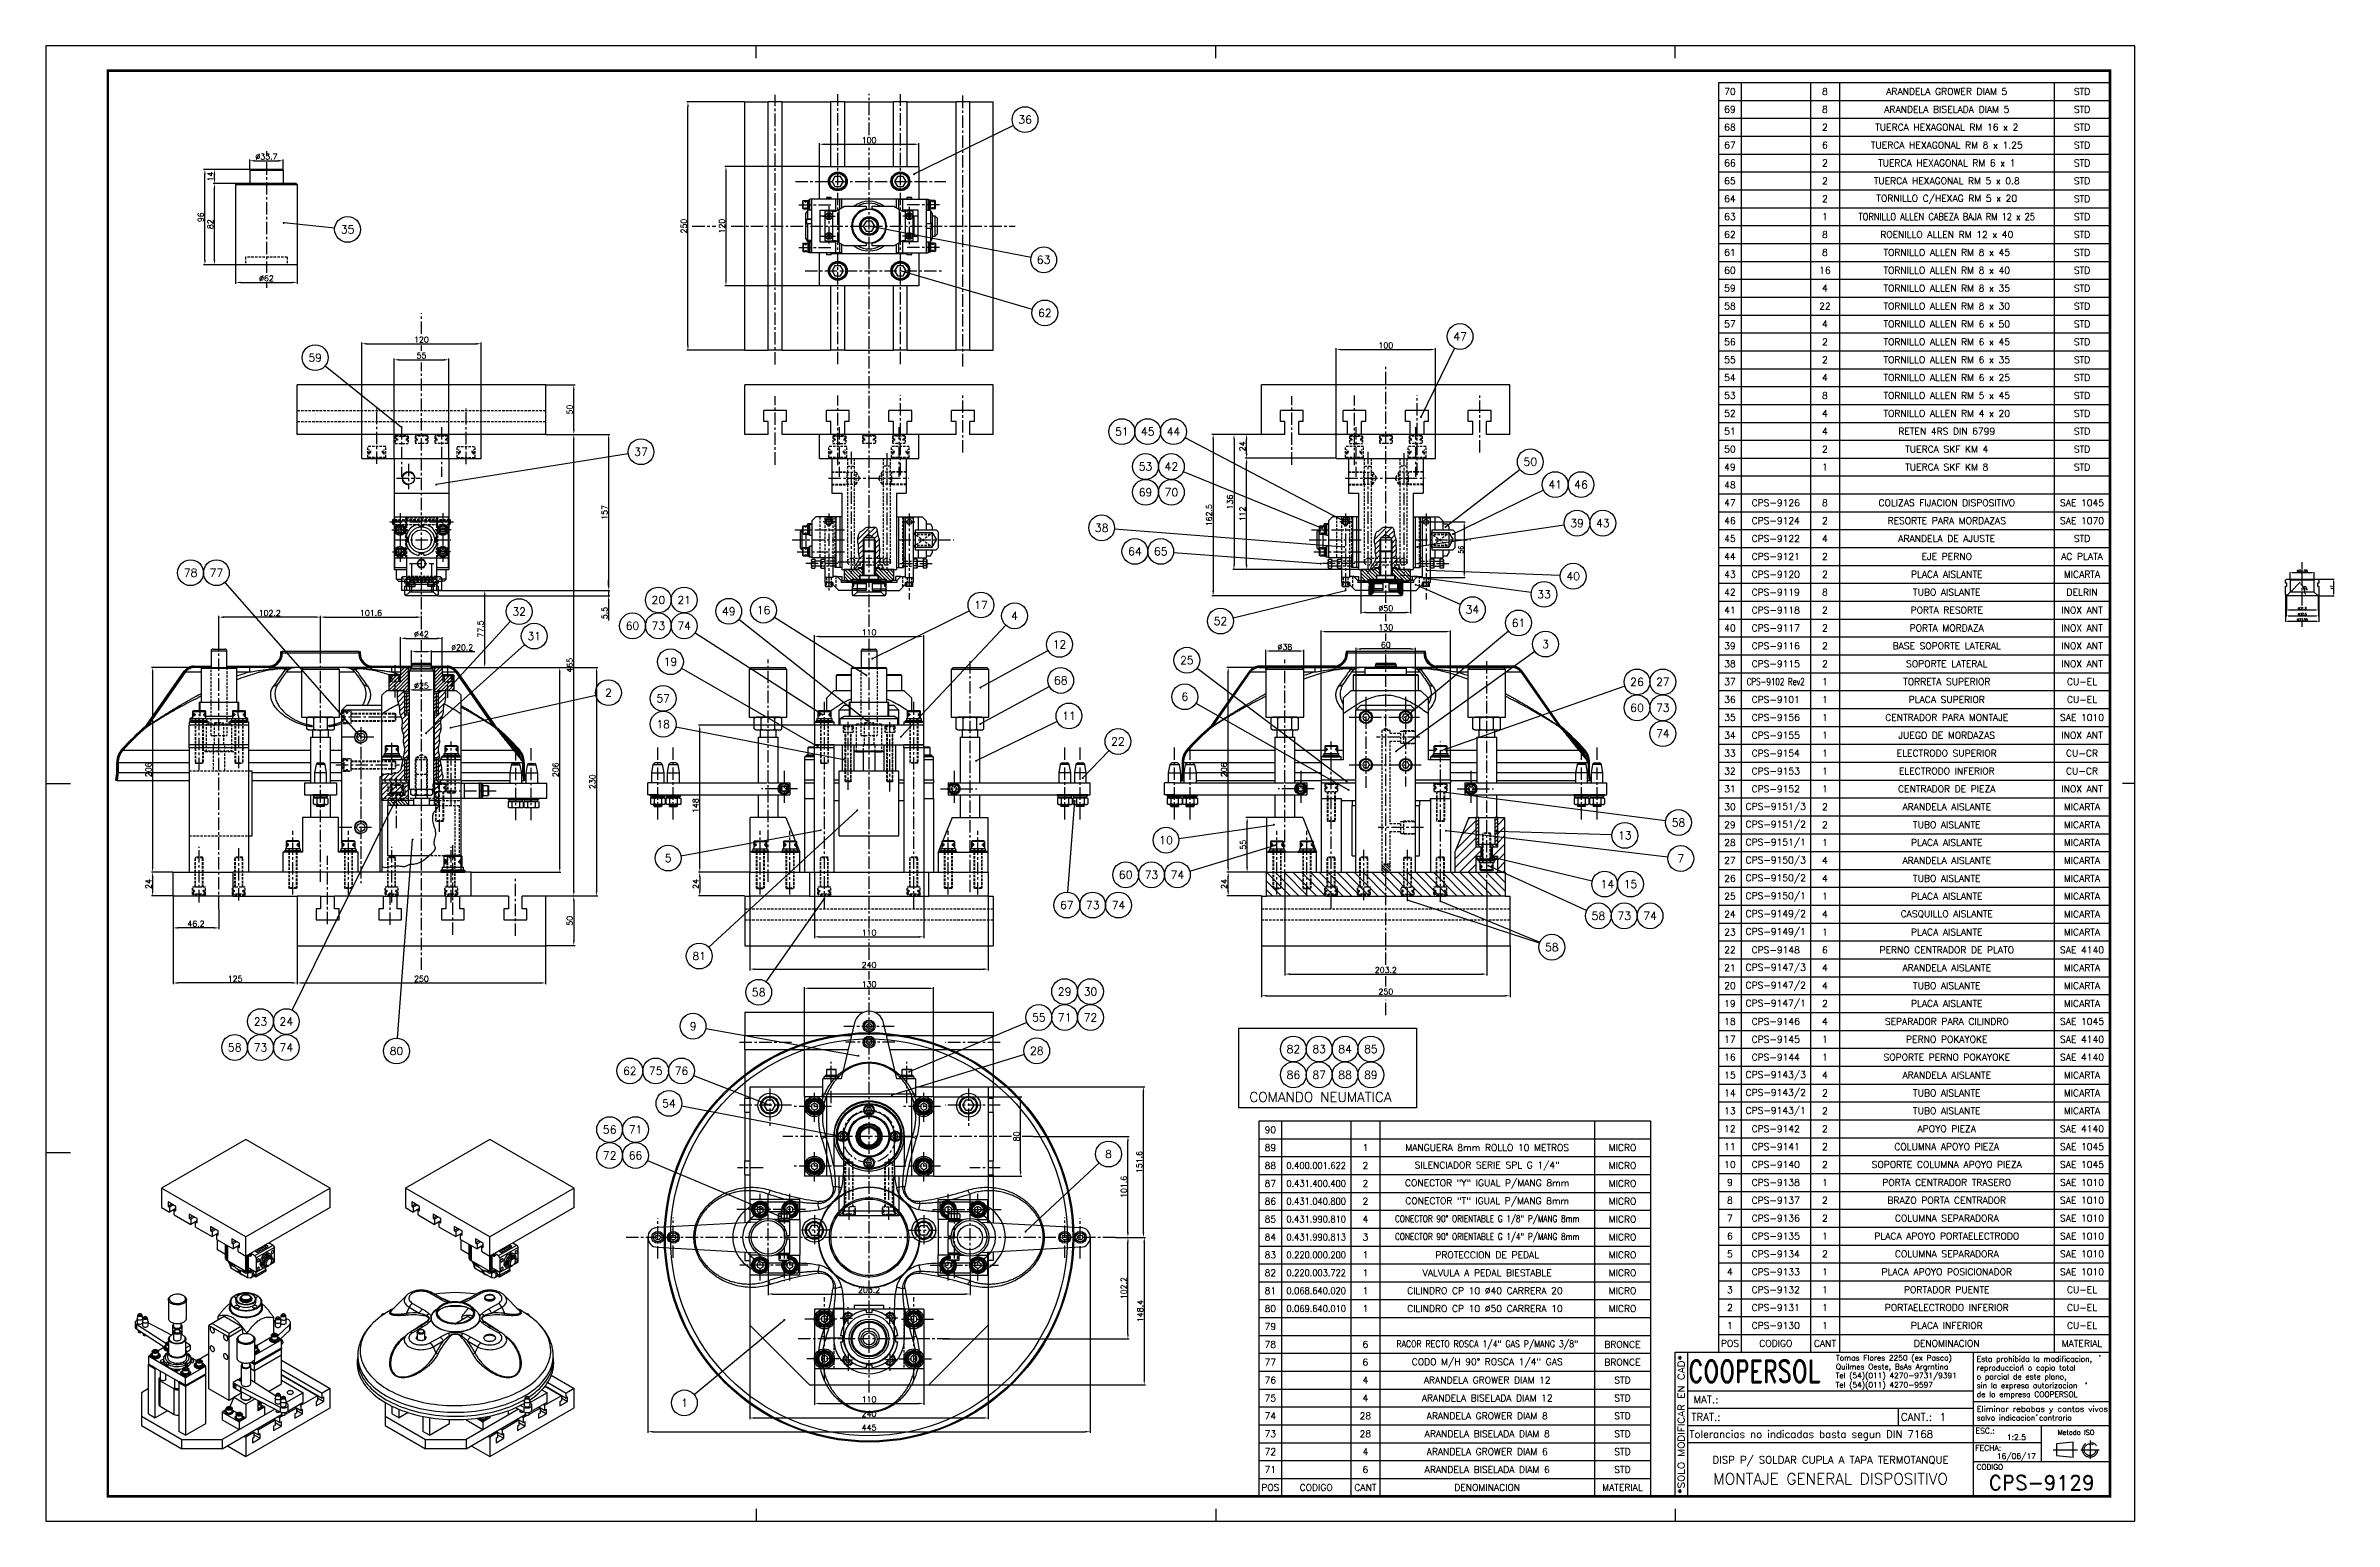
# Model space of a CAD drawing. Extents: x 0 to 2303, y 0 to 1485.
import ezdxf
from ezdxf.enums import TextEntityAlignment as Align

# ---------------------------------------------------------------- set-up
doc = ezdxf.new("R2010")
doc.units = 0
doc.header["$LTSCALE"] = 10
doc.header["$MEASUREMENT"] = 0
doc.linetypes.add('CENTER', pattern=[2, 1.25, -0.25, 0.25, -0.25])
doc.linetypes.add('HIDDEN', pattern=[0.375, 0.25, -0.125])
doc.layers.get('0').update_dxf_attribs({"linetype": 'CONTINUOUS'})
doc.layers.get('DEFPOINTS').update_dxf_attribs({"linetype": 'CONTINUOUS'})
for name, color, linetype in [('0-POS', 3, 'CONTINUOUS'), ('1', 1, 'CENTER'), ('CL', 1, 'CENTER'), ('CO', 3, 'CONTINUOUS'), ('CUPLA A SOLDAR', 5, 'CONTINUOUS'), ('FI', 1, 'CONTINUOUS'), ('OC', 1, 'HIDDEN'), ('POS', 3, 'CONTINUOUS'), ('RY', 5, 'CONTINUOUS')]:
    doc.layers.add(name, color=color, linetype=linetype)
doc.styles.add('ROMAND', font='ROMAND')
doc.styles.add('ROMANS', font='ROMANS.SHX')
doc.dimstyles.new('1', dxfattribs={"dimtxt": 2.3, "dimasz": 2, "dimexe": 0.5, "dimexo": 0.0625, "dimgap": 0.5, "dimtad": 1, "dimdec": 4, "dimdsep": 46, "dimtxsty": 'ROMANS', "dimcen": -2, "dimclrt": 7, "dimadec": 0, "dimazin": 0, "dimtfac": 0.869565, "dimtdec": 4, "dimtmove": 0, "dimatfit": 3, "dimfxl": 1, "dimtolj": 1, "dimarcsym": 0})
doc.dimstyles.new('2', dxfattribs={"dimscale": 2, "dimtxt": 2.3, "dimasz": 2, "dimexe": 0.5, "dimexo": 0.0625, "dimgap": 0.5, "dimtad": 1, "dimdec": 4, "dimdsep": 46, "dimtxsty": 'ROMANS', "dimcen": -2, "dimclrt": 7, "dimadec": 0, "dimazin": 0, "dimtfac": 0.869565, "dimtdec": 4, "dimtmove": 0, "dimatfit": 3, "dimfxl": 1, "dimtolj": 1, "dimarcsym": 0})
doc.dimstyles.new('2CON5', dxfattribs={"dimscale": 2.5, "dimtxt": 2.3, "dimasz": 2, "dimexe": 0.5, "dimexo": 0.0625, "dimgap": 0.5, "dimtad": 1, "dimdec": 4, "dimdsep": 46, "dimtxsty": 'ROMANS', "dimcen": -2, "dimclrt": 7, "dimadec": 0, "dimazin": 0, "dimtfac": 0.869565, "dimtdec": 4, "dimtmove": 0, "dimatfit": 3, "dimfxl": 1, "dimtolj": 1, "dimarcsym": 0})
pattern_1 = [(45, (-8760.4505, -950.874), (-2.6516504, 2.6516504), [])]
pattern_2 = [(135, (-8746.1457, -950.8742), (-1.76776695, -1.76776695), [])]
pattern_3 = [(135, (10439.8476, -10785.557), (-1.76776695, -1.76776695), [])]
pattern_4 = [(45, (-11811.8587, -3890.2179), (-0.441941738, 0.441941738), [])]
pattern_5 = [(45, (-13786.75265, -3890.2179), (-0.441941738, 0.441941738), [])]

msp = doc.modelspace()

# ---------------------------------------------------------------- texts
at = {"layer": 'POS', "style": 'ROMANS'}
msp.add_text('COMANDO NEUMATICA', height=10, dxfattribs=at).set_placement((1211.30944, 421.95959))

# ---------------------------------------------------------------- blocks, each defined once
blk = doc.blocks.new('LISCONJ')
blk.add_line((0, 0), (0, 8))
at = {"layer": 'FI', "color": 7}
for p, q in [((0, 8), (175, 8)), ((10, 8), (10, 0)), ((41, 8), (41, 0)), ((54, 8), (54, 0)), ((150, 8), (150, 0))]:
    blk.add_line(p, q, dxfattribs=at)
at = {"style": 'ROMANS'}
for tag, p in [('POS', (5, 4)), ('CODIGO', (25.5, 4)), ('CANT', (47.5, 4)), ('DENOMINACION', (102, 4)), ('MATERIAL', (162.5, 4))]:
    blk.add_attdef(tag, text='', height=3, dxfattribs=at).set_placement(p, align=Align.MIDDLE)
blk = doc.blocks.new('12912S')
blk.add_lwpolyline([(-2.9, 5), (-5.8, 0), (-2.9, -5), (2.9, -5), (5.8, 0), (2.9, 5)], close=True)
blk.add_circle((0, 0), 9)
at = {"color": 1}
blk.add_circle((0, 0), 8, dxfattribs=at)
blk = doc.blocks.new('06912S')
blk.add_lwpolyline([(-1.5, 2.6), (-2.9, 0), (-1.5, -2.6), (1.5, -2.6), (2.9, 0), (1.5, 2.6)], close=True)
blk.add_circle((0, 0), 5)
at = {"color": 1}
blk.add_circle((0, 0), 4.5, dxfattribs=at)
blk = doc.blocks.new('08912L')
for p, q in [((-6.5, 7.2), (-5.7, 8)), ((-6.5, 7.2), (-6.5, 0)), ((-6.5, 0), (6.5, 0)), ((-5.7, 8), (5.7, 8)), ((5.7, 8), (6.5, 7.2)), ((6.5, 7.2), (6.5, 0))]:
    blk.add_line(p, q)
at = {"color": 1}
for p, q in [((-6.5, 7.2), (6.5, 7.2)), ((-5.6, 5.8), (-5.6, 2)), ((-4.8, 5.1), (-4.8, 2.9)), ((-4.1, 4.4), (-4.1, 3.4)), ((4.5, 4.8), (4.5, 3.1)), ((5.3, 5.5), (5.3, 2.5)), ((5.8, 6.1), (5.8, 1.8))]:
    blk.add_line(p, q, dxfattribs=at)
blk = doc.blocks.new('06125')
for p, q in [((-5.95, 1.6), (-6.25, 1.3)), ((-6.25, 1.3), (-6.25, 0)), ((-6.25, 0), (6.25, 0)), ((-5.95, 1.6), (5.95, 1.6)), ((5.95, 1.6), (6.25, 1.3)), ((6.25, 1.3), (6.25, 0))]:
    blk.add_line(p, q)
at = {"color": 1}
blk.add_line((-6.25, 1.3), (6.25, 1.3), dxfattribs=at)
blk = doc.blocks.new('06912L')
for p, q in [((-5, 5.5), (-4.5, 6)), ((-5, 5.5), (-5, 0)), ((-5, 0), (5, 0)), ((-4.5, 6), (4.5, 6)), ((5, 5.5), (4.5, 6)), ((5, 5.5), (5, 0))]:
    blk.add_line(p, q)
at = {"color": 1}
for p, q in [((-5, 5.5), (5, 5.5)), ((-3.9, 4.3), (-3.9, 1.3)), ((-3.5, 3.7), (-3.5, 1.8)), ((3.5, 3.7), (3.5, 1.8)), ((3.9, 4.3), (3.9, 1.3))]:
    blk.add_line(p, q, dxfattribs=at)
blk = doc.blocks.new('06127')
for p, q in [((-5.9, 1.6), (5.9, 1.6)), ((-5.9, 1.6), (-5.9, 0)), ((-5.9, 0), (5.9, 0)), ((0.5, 1.6), (-0.9, 0)), ((5.9, 1.6), (5.9, 0))]:
    blk.add_line(p, q)
blk = doc.blocks.new('06934L')
for p, q in [((-5, 5), (-5.8, 4.6)), ((-5.8, 4.6), (-5.8, 0.4)), ((-5, 0), (-5.8, 0.4)), ((-5, 5), (-2.9, 5)), ((-5, 0), (-2.9, 0)), ((-2.9, 5), (2.9, 5)), ((-2.9, 4.6), (-2.9, 0.4)), ((-2.9, 0), (2.9, 0)), ((2.9, 5), (5, 5)), ((2.9, 4.6), (2.9, 0.4)), ((2.9, 0), (5, 0)), ((5, 5), (5.8, 4.6)), ((5, 0), (5.8, 0.4)), ((5.8, 4.6), (5.8, 0.4))]:
    blk.add_line(p, q)
for centre, radius, start, end in [((-4.3, 2.4), 2.56, 55.6158, 124.3842), ((-4.3, 2.6), 2.56, 235.6158, 304.3842), ((0, -4.6), 9.55, 72.412, 107.588), ((0, 9.6), 9.55, 252.412, 287.588), ((4.3, 2.4), 2.56, 55.6158, 124.3842), ((4.3, 2.6), 2.56, 235.6158, 304.3842)]:
    blk.add_arc(centre, radius, start, end)
blk = doc.blocks.new('08934L')
for p, q in [((-6.5, 6.5), (-7.5, 5.9)), ((-7.5, 5.9), (-7.5, 0.6)), ((-6.5, 0), (-7.5, 0.6)), ((-6.5, 6.5), (-3.8, 6.5)), ((-6.5, 0), (-3.8, 0)), ((-3.8, 6.5), (3.8, 6.5)), ((-3.8, 5.9), (-3.8, 0.6)), ((-3.8, 0), (3.8, 0)), ((3.8, 6.5), (6.5, 6.5)), ((3.8, 5.9), (3.8, 0.6)), ((3.8, 0), (6.5, 0)), ((6.5, 6.5), (7.5, 5.9)), ((6.5, 0), (7.5, 0.6)), ((7.5, 5.9), (7.5, 0.6))]:
    blk.add_line(p, q)
for centre, radius, start, end in [((-5.6, 3.2), 3.32, 55.6158, 124.3842), ((-5.6, 3.3), 3.32, 235.6158, 304.3842), ((0, -5.9), 12.4, 72.412, 107.588), ((0, 12.4), 12.4, 252.412, 287.588), ((5.6, 3.2), 3.32, 55.6158, 124.3842), ((5.6, 3.3), 3.32, 235.6158, 304.3842)]:
    blk.add_arc(centre, radius, start, end)
blk = doc.blocks.new('08125')
for p, q in [((-8.5, 1.1), (-8, 1.6)), ((-8.5, 1.1), (-8.5, 0)), ((-8.5, 0), (8.5, 0)), ((-8, 1.6), (8, 1.6)), ((8, 1.6), (8.5, 1.1)), ((8.5, 1.1), (8.5, 0))]:
    blk.add_line(p, q)
at = {"color": 1}
blk.add_line((-8.5, 1.1), (8.5, 1.1), dxfattribs=at)
blk = doc.blocks.new('08127')
for p, q in [((-7.4, 2), (7.4, 2)), ((-7.4, 2), (-7.4, 0)), ((-7.4, 0), (7.4, 0)), ((0.8, 2), (-0.9, 0)), ((7.4, 2), (7.4, 0))]:
    blk.add_line(p, q)
blk = doc.blocks.new('16934L')
for p, q in [((-12, 13), (-13.9, 11.9)), ((-13.9, 11.9), (-13.9, 1.1)), ((-12, 0), (-13.9, 1.1)), ((-12, 13), (-6.9, 13)), ((-12, 0), (-6.9, 0)), ((-6.9, 13), (6.9, 13)), ((-6.9, 11.9), (-6.9, 1.1)), ((-6.9, 0), (6.9, 0)), ((6.9, 13), (12, 13)), ((6.9, 11.9), (6.9, 1.1)), ((6.9, 0), (12, 0)), ((12, 13), (13.9, 11.9)), ((12, 0), (13.9, 1.1)), ((13.9, 11.9), (13.9, 1.1))]:
    blk.add_line(p, q)
for centre, radius, start, end in [((-10.4, 6.9), 6.13, 55.6158, 124.3842), ((-10.4, 6.1), 6.13, 235.6158, 304.3842), ((0, -9.9), 22.9, 72.412, 107.588), ((0, 22.9), 22.9, 252.412, 287.588), ((10.4, 6.9), 6.13, 55.6158, 124.3842), ((10.4, 6.1), 6.13, 235.6158, 304.3842)]:
    blk.add_arc(centre, radius, start, end)
blk = doc.blocks.new('04912L')
for p, q in [((-3.5, 3.7), (-3.2, 4)), ((-3.5, 3.7), (-3.5, 0)), ((-3.5, 0), (3.5, 0)), ((-3.2, 4), (3.2, 4)), ((3.5, 3.7), (3.2, 4)), ((3.5, 3.7), (3.5, 0))]:
    blk.add_line(p, q)
at = {"color": 1}
for p, q in [((-3.5, 3.7), (3.5, 3.7)), ((-2.7, 2.8), (-2.7, 0.9)), ((-2.2, 2.4), (-2.2, 1.2)), ((2.2, 2.4), (2.2, 1.2)), ((2.7, 2.8), (2.7, 0.9))]:
    blk.add_line(p, q, dxfattribs=at)
blk = doc.blocks.new('05934L')
for p, q in [((-4, 4), (-4.6, 3.6)), ((-4.6, 3.6), (-4.6, 0.4)), ((-4, 0), (-4.6, 0.4)), ((-4, 4), (-2.3, 4)), ((-4, 0), (-2.3, 0)), ((-2.3, 4), (2.3, 4)), ((-2.3, 3.6), (-2.3, 0.4)), ((-2.3, 0), (2.3, 0)), ((2.3, 4), (4, 4)), ((2.3, 3.6), (2.3, 0.4)), ((2.3, 0), (4, 0)), ((4, 4), (4.6, 3.6)), ((4, 0), (4.6, 0.4)), ((4.6, 3.6), (4.6, 0.4))]:
    blk.add_line(p, q)
for centre, radius, start, end in [((-3.5, 2), 2.04, 55.6158, 124.3842), ((-3.5, 2), 2.04, 235.6158, 304.3842), ((0, -3.6), 7.64, 72.412, 107.588), ((0, 7.6), 7.64, 252.412, 287.588), ((3.5, 2), 2.04, 55.6158, 124.3842), ((3.5, 2), 2.04, 235.6158, 304.3842)]:
    blk.add_arc(centre, radius, start, end)
blk = doc.blocks.new('05933L')
for p, q in [((-4, 3.5), (-4.6, 3.1)), ((-4.6, 3.1), (-4.6, 0)), ((-4.6, 0), (4.6, 0)), ((-4, 3.5), (-2.3, 3.5)), ((-2.3, 3.5), (2.3, 3.5)), ((-2.3, 3.1), (-2.3, 0)), ((2.3, 3.5), (4, 3.5)), ((2.3, 3.1), (2.3, 0)), ((4, 3.5), (4.6, 3.1)), ((4.6, 3.1), (4.6, 0))]:
    blk.add_line(p, q)
for centre, radius, start, end in [((-3.5, 1.5), 2.04, 55.6158, 124.3842), ((0, -4.1), 7.64, 72.412, 107.588), ((3.5, 1.5), 2.04, 55.6158, 124.3842)]:
    blk.add_arc(centre, radius, start, end)
blk = doc.blocks.new('05125')
for p, q in [((-4.7, 1), (-5, 0.7)), ((-5, 0.7), (-5, 0)), ((-5, 0), (5, 0)), ((-4.7, 1), (4.7, 1)), ((4.7, 1), (5, 0.7)), ((5, 0.7), (5, 0))]:
    blk.add_line(p, q)
at = {"color": 1}
blk.add_line((-5, 0.7), (5, 0.7), dxfattribs=at)
blk = doc.blocks.new('05127')
for p, q in [((-4.6, 1.2), (4.6, 1.2)), ((-4.6, 1.2), (-4.6, 0)), ((-4.6, 0), (4.6, 0)), ((0.5, 1.2), (-0.5, 0)), ((4.6, 1.2), (4.6, 0))]:
    blk.add_line(p, q)
blk = doc.blocks.new('05912L')
for p, q in [((-4.2, 4.5), (-3.8, 5)), ((-4.2, 4.5), (-4.2, 0)), ((-4.2, 0), (4.2, 0)), ((-3.8, 5), (3.8, 5)), ((4.2, 4.5), (3.8, 5)), ((4.2, 4.5), (4.2, 0))]:
    blk.add_line(p, q)
at = {"color": 1}
for p, q in [((-4.2, 4.5), (4.2, 4.5)), ((-3.6, 3.5), (-3.6, 0.8)), ((-3, 3.1), (-3, 1.4)), ((3, 3.1), (3, 1.4)), ((3.6, 3.5), (3.6, 0.8))]:
    blk.add_line(p, q, dxfattribs=at)
blk = doc.blocks.new('12912L')
for p, q in [((-9, 11), (-8, 12)), ((-9, 11), (-9, 0)), ((-9, 0), (9, 0)), ((-8, 12), (8, 12)), ((9, 11), (8, 12)), ((9, 11), (9, 0))]:
    blk.add_line(p, q)
at = {"color": 1}
for p, q in [((-9, 11), (9, 11)), ((-7.5, 8), (-7.5, 3)), ((-6.5, 7.2), (-6.5, 3.9)), ((-5.8, 6.2), (-5.8, 4.6)), ((5.9, 6.2), (5.9, 4.6)), ((6.6, 7.2), (6.6, 3.9)), ((7.6, 8), (7.6, 3))]:
    blk.add_line(p, q, dxfattribs=at)
blk = doc.blocks.new('04912s')
blk.add_lwpolyline([(-0.9, 1.5), (-1.7, 0), (-0.9, -1.5), (0.9, -1.5), (1.7, 0), (0.9, 1.5)], close=True)
blk.add_circle((0, 0), 3.5)
at = {"color": 1}
blk.add_circle((0, 0), 3.2, dxfattribs=at)
blk = doc.blocks.new('08912s')
blk.add_lwpolyline([(-1.8, 3), (-3.5, 0), (-1.8, -3), (1.8, -3), (3.5, 0), (1.8, 3)], close=True)
blk.add_circle((0, 0), 6.5)
at = {"color": 1}
blk.add_circle((0, 0), 5.7, dxfattribs=at)
blk = doc.blocks.new('A1G')
for p, q in [((286, 589), (286, 594)), ((471, 589), (471, 594)), ((656, 589), (656, 594)), ((286, 5), (286, 0)), ((471, 5), (471, 0)), ((656, 5), (656, 0))]:
    blk.add_line(p, q)
blk.add_lwpolyline([(0, 0), (841, 0), (841, 594), (0, 594)], close=True)
at = {"const_width": 1}
blk.add_lwpolyline([(25, 10), (831, 10), (831, 584), (25, 584)], close=True, dxfattribs=at)
for points in [[(0, 297), (10, 297)], [(841, 297), (836, 297)], [(0, 148.5), (10, 148.5)]]:
    blk.add_lwpolyline(points)
blk = doc.blocks.new('COOPERSOLROT-02')
for p, q in [((0, 58), (175, 58)), ((0, 0), (0, 58)), ((5, 0), (5, 58)), ((120, 0), (120, 58)), ((175, 0), (175, 58)), ((5, 42.5), (120, 42.5)), ((120, 38.19), (175, 38.19)), ((5, 35.5), (120, 35.5)), ((5, 28.5), (175, 28.5)), ((89.89, 28.5), (89.89, 35.5)), ((147.5, 14), (147.5, 28.5)), ((147.5, 21.5), (5, 21.5)), ((120, 14), (175, 14)), ((0, 0), (175, 0))]:
    blk.add_line(p, q)
at = {"color": 1, "linetype": 'CENTER'}
blk.add_line((166.98, 22.51), (166.98, 15.06), dxfattribs=at)
for points in [[(152.09, 18.79), (161.93, 18.79)], [(163.26, 18.79), (170.71, 18.79)]]:
    blk.add_lwpolyline(points, dxfattribs=at)
at = {"layer": '1'}
for points in [[(170.85, 56.26), (171.21, 56.85)], [(139.66, 52.43), (140.02, 53.02)], [(165.28, 45.22), (165.64, 45.81)], [(145.46, 32.42), (145.82, 33.01)]]:
    blk.add_lwpolyline(points, dxfattribs=at)
blk.add_lwpolyline([(160.25, 18.79), (160.25, 21.83), (153.47, 21.16), (153.47, 16.41), (160.25, 15.74)], close=True, dxfattribs=at)
for radius in [3.05, 2.37]:
    blk.add_circle((166.98, 18.79), radius, dxfattribs=at)
at = {"style": 'ROMANS', "width": 0.996387}
blk.add_text('*SOLO MODIFICAR EN CAD*', height=2.7, rotation=90, dxfattribs=at).set_placement((3.77, 1.09), (3.77, 56.81), align=Align.FIT)
at = {"style": 'ROMAND', "width": 0.75}
blk.add_text('COOPERSOL', height=9, dxfattribs=at).set_placement((5.26, 45.85))
at = {"style": 'ROMANS'}
for s, p in [('MAT.:', (7.32, 37.47)), ('TRAT.:', (6.5, 30.47)), ('CANT.:', (90.89, 30.47)), ('Tolerancias no indicadas basta segun DIN 7168', (5.7, 23.56))]:
    blk.add_text(s, height=3, dxfattribs=at).set_placement(p)
for tag, height, style, p in [('CONJUNTO', 2.3, 'ROMANS', (62.5, 17.5)), ('SUBCONJUNTO', 3, 'ROMANS', (62.5, 11.5)), ('DENOMINACION', 4.5, 'ROMANS', (62.5, 4.75)), ('COD-PLA', 6, 'ROMAND', (147.5, 5.5))]:
    blk.add_attdef(tag, text='', height=height, dxfattribs=dict(style=style)).set_placement(p, align=Align.MIDDLE)
at = {"layer": '1', "style": 'ROMANS'}
for s, height, p in [('Tomas Flores 2250 (ex Pasco)', 2.2, (64.69, 54.68)), ('Esta prohibida la modificacion,', 2.2, (121.36, 54.23)), ('Tel (54)(011) 4270-9731/9391', 2.2, (64.55, 47.56)), ('Tel (54)(011) 4270-9597', 2.2, (64.55, 43.83)), ('Quilmes Oeste, BsAs Argrntina', 2.2, (64.69, 51.12)), ('o parcial de este plano,', 2.2, (121.36, 47.11)), ('reproduccion o copia total', 2.2, (121.36, 50.67)), ('sin la expresa autorizacion ', 2.2, (121.36, 43.55)), ('de la empresa COOPERSOL', 2.2, (121.36, 39.99)), ('salvo indicacion contraria', 2.2, (121.36, 30.54)), ('FECHA:', 2.25, (120.81, 18.36)), ('ESC.:', 2.25, (120.89, 25.29)), ('CODIGO', 2.16, (121.33, 10.78))]:
    blk.add_text(s, height=height, dxfattribs=at).set_placement(p)
at = {"layer": '1', "style": 'ROMANS', "width": 0.96139}
blk.add_text('Eliminar rebabas y cantos vivos', height=2.2, dxfattribs=at).set_placement((121.34, 34.1), (174.21, 34.1), align=Align.FIT)
at = {"layer": '1', "style": 'ROMANS'}
blk.add_text('Metodo ISO', height=1.948, dxfattribs=at).set_placement((161.34, 25.77), align=Align.MIDDLE)
for tag, p in [('MAT', (22.51, 37.47)), ('TRAT', (22.51, 30.47)), ('CANT', (106.49, 30.47))]:
    blk.add_attdef(tag, p, '', height=3, dxfattribs=at)
for tag, p in [('ESC', (137.33, 22.73)), ('FECHA', (137.33, 15.06))]:
    blk.add_attdef(tag, text='', height=2.25, dxfattribs=at).set_placement(p, align=Align.CENTER)
blk = doc.blocks.new('12125')
for p, q in [((-12, 1.7), (-11.2, 2.5)), ((-12, 1.7), (-12, 0)), ((-12, 0), (12, 0)), ((-11.2, 2.5), (11.2, 2.5)), ((11.2, 2.5), (12, 1.7)), ((12, 1.7), (12, 0))]:
    blk.add_line(p, q)
at = {"color": 1}
blk.add_line((-12, 1.7), (12, 1.7), dxfattribs=at)
blk = doc.blocks.new('12127')
for p, q in [((-10.6, 2.5), (10.6, 2.5)), ((-10.6, 2.5), (-10.6, 0)), ((-10.6, 0), (10.6, 0)), ((1.6, 2.5), (-1.5, 0)), ((10.6, 2.5), (10.6, 0))]:
    blk.add_line(p, q)
blk = doc.blocks.new('05933S')
blk.add_lwpolyline([(2.3, -4), (4.6, 0), (2.3, 4), (-2.3, 4), (-4.6, 0), (-2.3, -4)], close=True)
at = {"color": 1}
blk.add_circle((0, 0), 4, dxfattribs=at)
blk = doc.blocks.new('05912S')
blk.add_lwpolyline([(-1.2, 2), (-2.4, 0), (-1.2, -2), (1.2, -2), (2.4, 0), (1.2, 2)], close=True)
blk.add_circle((0, 0), 4.25)
at = {"color": 1}
blk.add_circle((0, 0), 3.75, dxfattribs=at)
blk = doc.blocks.new('*D28')
at = {"layer": 'CO', "color": 0, "lineweight": -2}
for p, q in [((1223.7, 579.1), (1223.7, 527.6)), ((1473.7, 579.1), (1473.7, 527.6)), ((1228.7, 528.9), (1468.7, 528.9))]:
    blk.add_line(p, q, dxfattribs=at)
at = {"layer": 'CO', "color": 0}
for points in [[(1228.7, 529.7), (1228.7, 528.1), (1223.7, 528.9)], [(1468.7, 529.7), (1468.7, 528.1), (1473.7, 528.9)]]:
    blk.add_solid(points, dxfattribs=at)
at = {"layer": 'DEFPOINTS', "color": 0}
for p in [(1223.7, 579.3), (1473.7, 579.3), (1473.7, 528.9)]:
    blk.add_point(p, dxfattribs=at)
at = {"layer": 'CO', "color": 7, "insert": (1348.7, 533), "char_height": 5.75, "attachment_point": 5, "style": 'ROMANS'}
blk.add_mtext('\\A1;250', dxfattribs=at)
blk = doc.blocks.new('*D29')
at = {"layer": 'CO', "color": 0, "lineweight": -2}
for p, q in [((708.6, 197.1), (708.6, 102.7)), ((948.6, 197.1), (948.6, 102.7)), ((713.6, 103.9), (943.6, 103.9))]:
    blk.add_line(p, q, dxfattribs=at)
at = {"layer": 'CO', "color": 0}
for points in [[(713.6, 104.8), (713.6, 103.1), (708.6, 103.9)], [(943.6, 104.8), (943.6, 103.1), (948.6, 103.9)]]:
    blk.add_solid(points, dxfattribs=at)
at = {"layer": 'DEFPOINTS', "color": 0}
for p in [(708.6, 197.3), (948.6, 197.3), (948.6, 103.9)]:
    blk.add_point(p, dxfattribs=at)
at = {"layer": 'CO', "color": 7, "insert": (828.6, 108.1), "char_height": 5.75, "attachment_point": 5, "style": 'ROMANS'}
blk.add_mtext('\\A1;240', dxfattribs=at)
blk = doc.blocks.new('*D30')
at = {"layer": 'CO', "color": 0, "lineweight": -2}
for p, q in [((773.6, 153.3), (773.6, 117.2)), ((883.6, 153.3), (883.6, 117.2)), ((778.6, 118.5), (878.6, 118.5))]:
    blk.add_line(p, q, dxfattribs=at)
at = {"layer": 'CO', "color": 0}
for points in [[(778.6, 119.3), (778.6, 117.7), (773.6, 118.5)], [(878.6, 119.3), (878.6, 117.7), (883.6, 118.5)]]:
    blk.add_solid(points, dxfattribs=at)
at = {"layer": 'DEFPOINTS', "color": 0}
for p in [(773.6, 153.5), (883.6, 153.5), (883.6, 118.5)]:
    blk.add_point(p, dxfattribs=at)
at = {"layer": 'CO', "color": 7, "insert": (828.6, 122.6), "char_height": 5.75, "attachment_point": 5, "style": 'ROMANS'}
blk.add_mtext('\\A1;110', dxfattribs=at)
blk = doc.blocks.new('*D31')
at = {"layer": 'CO', "color": 0, "lineweight": -2}
for p, q in [((1076.7, 285.7), (1090.4, 285.7)), ((1089.1, 188.5), (1089.1, 280.7)), ((902.4, 183.5), (1090.4, 183.5))]:
    blk.add_line(p, q, dxfattribs=at)
at = {"layer": 'CO', "color": 0}
for points in [[(1088.3, 280.7), (1090, 280.7), (1089.1, 285.7)], [(1088.3, 188.5), (1090, 188.5), (1089.1, 183.5)]]:
    blk.add_solid(points, dxfattribs=at)
at = {"layer": 'DEFPOINTS', "color": 0}
for p in [(1076.5, 285.7), (1089.1, 285.7), (902.3, 183.5)]:
    blk.add_point(p, dxfattribs=at)
at = {"layer": 'CO', "color": 7, "insert": (1085, 234.6), "char_height": 5.75, "attachment_point": 5, "rotation": 90, "style": 'ROMANS'}
blk.add_mtext('\\A1;102.2', dxfattribs=at)
blk = doc.blocks.new('*D32')
at = {"layer": 'CO', "color": 0, "lineweight": -2}
for p, q in [((993.8, 387.3), (1090.4, 387.3)), ((1089.1, 290.7), (1089.1, 382.3)), ((1076.7, 285.7), (1090.4, 285.7))]:
    blk.add_line(p, q, dxfattribs=at)
at = {"layer": 'CO', "color": 0}
for points in [[(1088.3, 382.3), (1090, 382.3), (1089.1, 387.3)], [(1088.3, 290.7), (1090, 290.7), (1089.1, 285.7)]]:
    blk.add_solid(points, dxfattribs=at)
at = {"layer": 'DEFPOINTS', "color": 0}
for p in [(993.7, 387.3), (1089.1, 387.3), (1076.5, 285.7)]:
    blk.add_point(p, dxfattribs=at)
at = {"layer": 'CO', "color": 7, "insert": (1085, 336.5), "char_height": 5.75, "attachment_point": 5, "rotation": 90, "style": 'ROMANS'}
blk.add_mtext('\\A1;101.6', dxfattribs=at)
blk = doc.blocks.new('*D33')
at = {"layer": 'CO', "color": 0, "lineweight": -2}
for p, q in [((1076.7, 285.7), (1106.8, 285.7)), ((1105.6, 280.7), (1105.6, 142.3)), ((888.8, 137.3), (1106.8, 137.3))]:
    blk.add_line(p, q, dxfattribs=at)
at = {"layer": 'CO', "color": 0}
for points in [[(1104.7, 280.7), (1106.4, 280.7), (1105.6, 285.7)], [(1104.7, 142.3), (1106.4, 142.3), (1105.6, 137.3)]]:
    blk.add_solid(points, dxfattribs=at)
at = {"layer": 'DEFPOINTS', "color": 0}
for p in [(1076.5, 285.7), (888.6, 137.3), (1105.6, 137.3)]:
    blk.add_point(p, dxfattribs=at)
at = {"layer": 'CO', "color": 7, "insert": (1101.5, 211.5), "char_height": 5.75, "attachment_point": 5, "rotation": 90, "style": 'ROMANS'}
blk.add_mtext('\\A1;148.4', dxfattribs=at)
blk = doc.blocks.new('*D34')
at = {"layer": 'CO', "color": 0, "lineweight": -2}
for p, q in [((948.8, 437.3), (1106, 437.3)), ((1104.7, 290.7), (1104.7, 432.3)), ((1076.7, 285.7), (1106, 285.7))]:
    blk.add_line(p, q, dxfattribs=at)
at = {"layer": 'CO', "color": 0}
for points in [[(1103.9, 432.3), (1105.6, 432.3), (1104.7, 437.3)], [(1103.9, 290.7), (1105.6, 290.7), (1104.7, 285.7)]]:
    blk.add_solid(points, dxfattribs=at)
at = {"layer": 'DEFPOINTS', "color": 0}
for p in [(948.6, 437.3), (1104.7, 437.3), (1076.5, 285.7)]:
    blk.add_point(p, dxfattribs=at)
at = {"layer": 'CO', "color": 7, "insert": (1100.6, 361.5), "char_height": 5.75, "attachment_point": 5, "rotation": 90, "style": 'ROMANS'}
blk.add_mtext('\\A1;151.6', dxfattribs=at)
blk = doc.blocks.new('*D35')
at = {"layer": 'CO', "color": 0, "lineweight": -2}
for p, q in [((727, 262.5), (727, 227.4)), ((930.2, 262.5), (930.2, 227.4)), ((732, 228.7), (925.2, 228.7))]:
    blk.add_line(p, q, dxfattribs=at)
at = {"layer": 'CO', "color": 0}
for points in [[(732, 229.5), (732, 227.8), (727, 228.7)], [(925.2, 229.5), (925.2, 227.8), (930.2, 228.7)]]:
    blk.add_solid(points, dxfattribs=at)
at = {"layer": 'DEFPOINTS', "color": 0}
for p in [(727, 262.6), (930.2, 262.6), (930.2, 228.7)]:
    blk.add_point(p, dxfattribs=at)
at = {"layer": 'CO', "color": 7, "insert": (828.6, 232.8), "char_height": 5.75, "attachment_point": 5, "style": 'ROMANS'}
blk.add_mtext('\\A1;203.2', dxfattribs=at)
blk = doc.blocks.new('*D36')
at = {"layer": 'CO', "color": 0, "lineweight": -2}
for p, q in [((174.3, 887.4), (174.3, 911.2)), ((271.5, 909.9), (179.3, 909.9)), ((276.5, 867.5), (276.5, 911.2))]:
    blk.add_line(p, q, dxfattribs=at)
at = {"layer": 'CO', "color": 0}
for points in [[(179.3, 910.8), (179.3, 909.1), (174.3, 909.9)], [(271.5, 910.8), (271.5, 909.1), (276.5, 909.9)]]:
    blk.add_solid(points, dxfattribs=at)
at = {"layer": 'DEFPOINTS', "color": 0}
for p in [(174.3, 909.9), (174.3, 887.3), (276.5, 867.3)]:
    blk.add_point(p, dxfattribs=at)
at = {"layer": 'CO', "color": 7, "insert": (225.4, 914.1), "char_height": 5.75, "attachment_point": 5, "style": 'ROMANS'}
blk.add_mtext('\\A1;102.2', dxfattribs=at)
blk = doc.blocks.new('*D37')
at = {"layer": 'CO', "color": 0, "lineweight": -2}
for p, q in [((276.5, 867.5), (276.5, 911.2)), ((281.5, 909.9), (373.1, 909.9)), ((378.1, 901.4), (378.1, 911.2))]:
    blk.add_line(p, q, dxfattribs=at)
at = {"layer": 'CO', "color": 0}
for points in [[(281.5, 910.8), (281.5, 909.1), (276.5, 909.9)], [(373.1, 910.8), (373.1, 909.1), (378.1, 909.9)]]:
    blk.add_solid(points, dxfattribs=at)
at = {"layer": 'DEFPOINTS', "color": 0}
for p in [(378.1, 909.9), (378.1, 901.2), (276.5, 867.3)]:
    blk.add_point(p, dxfattribs=at)
at = {"layer": 'CO', "color": 7, "insert": (327.3, 914.1), "char_height": 5.75, "attachment_point": 5, "style": 'ROMANS'}
blk.add_mtext('\\A1;101.6', dxfattribs=at)
blk = doc.blocks.new('*D38')
at = {"layer": 'CO', "color": 0, "lineweight": -2}
for p, q in [((357.1, 858.4), (357.1, 889.9)), ((362.1, 888.6), (394.1, 888.6)), ((399.1, 858.4), (399.1, 889.9))]:
    blk.add_line(p, q, dxfattribs=at)
at = {"layer": 'CO', "color": 0}
for points in [[(362.1, 889.5), (362.1, 887.8), (357.1, 888.6)], [(394.1, 889.5), (394.1, 887.8), (399.1, 888.6)]]:
    blk.add_solid(points, dxfattribs=at)
at = {"layer": 'DEFPOINTS', "color": 0}
for p in [(399.1, 888.6), (357.1, 858.3), (399.1, 858.3)]:
    blk.add_point(p, dxfattribs=at)
at = {"layer": 'CO', "color": 7, "insert": (378.1, 892.8), "char_height": 5.75, "attachment_point": 5, "style": 'ROMANS'}
blk.add_mtext('\\A1;%%C42', dxfattribs=at)
blk = doc.blocks.new('*D39')
at = {"layer": 'CO', "color": 0, "lineweight": -2}
for p, q in [((253.1, 579.1), (253.1, 540.5)), ((503.1, 579.1), (503.1, 540.5)), ((258.1, 541.8), (498.1, 541.8))]:
    blk.add_line(p, q, dxfattribs=at)
at = {"layer": 'CO', "color": 0}
for points in [[(258.1, 542.6), (258.1, 540.9), (253.1, 541.8)], [(498.1, 542.6), (498.1, 540.9), (503.1, 541.8)]]:
    blk.add_solid(points, dxfattribs=at)
at = {"layer": 'DEFPOINTS', "color": 0}
for p in [(253.1, 579.3), (503.1, 579.3), (503.1, 541.8)]:
    blk.add_point(p, dxfattribs=at)
at = {"layer": 'CO', "color": 7, "insert": (378.1, 545.9), "char_height": 5.75, "attachment_point": 5, "style": 'ROMANS'}
blk.add_mtext('\\A1;250', dxfattribs=at)
blk = doc.blocks.new('*D40')
at = {"layer": 'CO', "color": 0, "lineweight": -2}
for p, q in [((128.1, 629.1), (128.1, 540.5)), ((253.1, 579.1), (253.1, 540.5)), ((248.1, 541.8), (133.1, 541.8))]:
    blk.add_line(p, q, dxfattribs=at)
at = {"layer": 'CO', "color": 0}
for points in [[(133.1, 542.6), (133.1, 540.9), (128.1, 541.8)], [(248.1, 542.6), (248.1, 540.9), (253.1, 541.8)]]:
    blk.add_solid(points, dxfattribs=at)
at = {"layer": 'DEFPOINTS', "color": 0}
for p in [(128.1, 629.3), (253.1, 579.3), (128.1, 541.8)]:
    blk.add_point(p, dxfattribs=at)
at = {"layer": 'CO', "color": 7, "insert": (190.6, 545.9), "char_height": 5.75, "attachment_point": 5, "style": 'ROMANS'}
blk.add_mtext('\\A1;125', dxfattribs=at)
blk = doc.blocks.new('*D41')
at = {"layer": 'CO', "color": 0, "lineweight": -2}
for p, q in [((128.1, 628.9), (128.1, 595.9)), ((174.3, 615.7), (174.3, 595.9)), ((169.3, 597.2), (133.1, 597.2))]:
    blk.add_line(p, q, dxfattribs=at)
at = {"layer": 'CO', "color": 0}
for points in [[(133.1, 598), (133.1, 596.3), (128.1, 597.2)], [(169.3, 598), (169.3, 596.3), (174.3, 597.2)]]:
    blk.add_solid(points, dxfattribs=at)
at = {"layer": 'DEFPOINTS', "color": 0}
for p in [(128.1, 629.1), (174.3, 615.9), (128.1, 597.2)]:
    blk.add_point(p, dxfattribs=at)
at = {"layer": 'CO', "color": 7, "insert": (151.2, 601.3), "char_height": 5.75, "attachment_point": 5, "style": 'ROMANS'}
blk.add_mtext('\\A1;46.2', dxfattribs=at)
blk = doc.blocks.new('*D42')
at = {"layer": 'CO', "color": 0, "lineweight": -2}
for p, q in [((128, 653.3), (106.3, 653.3)), ((107.6, 634.3), (107.6, 648.3)), ((128, 629.3), (106.3, 629.3))]:
    blk.add_line(p, q, dxfattribs=at)
at = {"layer": 'CO', "color": 0}
for points in [[(106.7, 648.3), (108.4, 648.3), (107.6, 653.3)], [(106.7, 634.3), (108.4, 634.3), (107.6, 629.3)]]:
    blk.add_solid(points, dxfattribs=at)
at = {"layer": 'DEFPOINTS', "color": 0}
for p in [(107.6, 653.3), (128.1, 653.3), (128.1, 629.3)]:
    blk.add_point(p, dxfattribs=at)
at = {"layer": 'CO', "color": 7, "insert": (103.4, 641.3), "char_height": 5.75, "attachment_point": 5, "rotation": 90, "style": 'ROMANS'}
blk.add_mtext('\\A1;24', dxfattribs=at)
blk = doc.blocks.new('*D43')
at = {"layer": 'CO', "color": 0, "lineweight": -2}
for p, q in [((157.2, 859.3), (106.3, 859.3)), ((107.6, 658.3), (107.6, 854.3)), ((128, 653.3), (106.3, 653.3))]:
    blk.add_line(p, q, dxfattribs=at)
at = {"layer": 'CO', "color": 0}
for points in [[(106.7, 854.3), (108.4, 854.3), (107.6, 859.3)], [(106.7, 658.3), (108.4, 658.3), (107.6, 653.3)]]:
    blk.add_solid(points, dxfattribs=at)
at = {"layer": 'DEFPOINTS', "color": 0}
for p in [(107.6, 859.3), (157.3, 859.3), (128.1, 653.3)]:
    blk.add_point(p, dxfattribs=at)
at = {"layer": 'CO', "color": 7, "insert": (103.4, 756.3), "char_height": 5.75, "attachment_point": 5, "rotation": 90, "style": 'ROMANS'}
blk.add_mtext('\\A1;206', dxfattribs=at)
blk = doc.blocks.new('*D44')
at = {"layer": 'CO', "color": 0, "lineweight": -2}
for p, q in [((398.3, 859.3), (518.5, 859.3)), ((517.3, 658.3), (517.3, 854.3)), ((428.3, 653.3), (518.5, 653.3))]:
    blk.add_line(p, q, dxfattribs=at)
at = {"layer": 'CO', "color": 0}
for points in [[(516.4, 854.3), (518.1, 854.3), (517.3, 859.3)], [(516.4, 658.3), (518.1, 658.3), (517.3, 653.3)]]:
    blk.add_solid(points, dxfattribs=at)
at = {"layer": 'DEFPOINTS', "color": 0}
for p in [(398.1, 859.3), (517.3, 859.3), (428.1, 653.3)]:
    blk.add_point(p, dxfattribs=at)
at = {"layer": 'CO', "color": 7, "insert": (513.1, 756.3), "char_height": 5.75, "attachment_point": 5, "rotation": 90, "style": 'ROMANS'}
blk.add_mtext('\\A1;206', dxfattribs=at)
blk = doc.blocks.new('*D45')
at = {"layer": 'CO', "color": 0, "lineweight": -2}
for p, q in [((365.6, 855.6), (365.6, 835.5)), ((390.6, 855.6), (390.6, 835.5)), ((370.6, 836.8), (385.6, 836.8))]:
    blk.add_line(p, q, dxfattribs=at)
at = {"layer": 'CO', "color": 0}
for points in [[(370.6, 837.6), (370.6, 835.9), (365.6, 836.8)], [(385.6, 837.6), (385.6, 835.9), (390.6, 836.8)]]:
    blk.add_solid(points, dxfattribs=at)
at = {"layer": 'DEFPOINTS', "color": 0}
for p in [(365.6, 855.8), (390.6, 855.8), (390.6, 836.8)]:
    blk.add_point(p, dxfattribs=at)
at = {"layer": 'CO', "color": 7, "insert": (378.1, 840.9), "char_height": 5.75, "attachment_point": 5, "style": 'ROMANS'}
blk.add_mtext('\\A1;%%C25', dxfattribs=at)
blk = doc.blocks.new('*D46')
at = {"layer": 'CO', "color": 0, "lineweight": -2}
for p, q in [((368, 860.9), (368, 876.5)), ((373, 875.2), (383.2, 875.2)), ((388.2, 860.9), (388.2, 876.5)), ((388.2, 875.2), (431.7, 875.2))]:
    blk.add_line(p, q, dxfattribs=at)
at = {"layer": 'CO', "color": 0}
for points in [[(373, 876.1), (373, 874.4), (368, 875.2)], [(383.2, 876.1), (383.2, 874.4), (388.2, 875.2)]]:
    blk.add_solid(points, dxfattribs=at)
at = {"layer": 'DEFPOINTS', "color": 0}
for p in [(388.2, 875.2), (368, 860.8), (388.2, 860.8)]:
    blk.add_point(p, dxfattribs=at)
at = {"layer": 'CO', "color": 7, "insert": (419.1, 879.4), "char_height": 5.75, "attachment_point": 5, "style": 'ROMANS'}
blk.add_mtext('\\A1;%%C20.2', dxfattribs=at)
blk = doc.blocks.new('*D47')
at = {"layer": 'CO', "color": 0, "lineweight": -2}
for p, q in [((1318.7, 816.4), (1318.7, 879.1)), ((1373.7, 877.9), (1323.7, 877.9)), ((1378.7, 816.4), (1378.7, 879.1))]:
    blk.add_line(p, q, dxfattribs=at)
at = {"layer": 'CO', "color": 0}
for points in [[(1323.7, 878.7), (1323.7, 877), (1318.7, 877.9)], [(1373.7, 878.7), (1373.7, 877), (1378.7, 877.9)]]:
    blk.add_solid(points, dxfattribs=at)
at = {"layer": 'DEFPOINTS', "color": 0}
for p in [(1318.7, 877.9), (1318.7, 816.3), (1378.7, 816.3)]:
    blk.add_point(p, dxfattribs=at)
at = {"layer": 'CO', "color": 7, "insert": (1348.7, 882), "char_height": 5.75, "attachment_point": 5, "style": 'ROMANS'}
blk.add_mtext('\\A1;60', dxfattribs=at)
blk = doc.blocks.new('*D48')
at = {"layer": 'CO', "color": 0, "lineweight": -2}
for p, q in [((1283.7, 766.4), (1283.7, 896.6)), ((1288.7, 895.4), (1408.7, 895.4)), ((1413.7, 766.4), (1413.7, 896.6))]:
    blk.add_line(p, q, dxfattribs=at)
at = {"layer": 'CO', "color": 0}
for points in [[(1288.7, 896.2), (1288.7, 894.5), (1283.7, 895.4)], [(1408.7, 896.2), (1408.7, 894.5), (1413.7, 895.4)]]:
    blk.add_solid(points, dxfattribs=at)
at = {"layer": 'DEFPOINTS', "color": 0}
for p in [(1413.7, 895.4), (1283.7, 766.3), (1413.7, 766.3)]:
    blk.add_point(p, dxfattribs=at)
at = {"layer": 'CO', "color": 7, "insert": (1348.7, 899.5), "char_height": 5.75, "attachment_point": 5, "style": 'ROMANS'}
blk.add_mtext('\\A1;130', dxfattribs=at)
blk = doc.blocks.new('*D49')
at = {"layer": 'CO', "color": 0, "lineweight": -2}
for p, q in [((1298.7, 1093.9), (1298.7, 1180.6)), ((1303.7, 1179.3), (1393.7, 1179.3)), ((1398.7, 1093.9), (1398.7, 1180.6))]:
    blk.add_line(p, q, dxfattribs=at)
at = {"layer": 'CO', "color": 0}
for points in [[(1303.7, 1180.1), (1303.7, 1178.5), (1298.7, 1179.3)], [(1393.7, 1180.1), (1393.7, 1178.5), (1398.7, 1179.3)]]:
    blk.add_solid(points, dxfattribs=at)
at = {"layer": 'DEFPOINTS', "color": 0}
for p in [(1398.7, 1179.3), (1298.7, 1093.8), (1398.7, 1093.8)]:
    blk.add_point(p, dxfattribs=at)
at = {"layer": 'CO', "color": 7, "insert": (1348.7, 1183.4), "char_height": 5.75, "attachment_point": 5, "style": 'ROMANS'}
blk.add_mtext('\\A1;100', dxfattribs=at)
blk = doc.blocks.new('*D50')
at = {"layer": 'CO', "color": 0, "lineweight": -2}
for p, q in [((1323.7, 948.1), (1323.7, 913.5)), ((1373.7, 948.1), (1373.7, 913.5)), ((1328.7, 914.7), (1368.7, 914.7))]:
    blk.add_line(p, q, dxfattribs=at)
at = {"layer": 'CO', "color": 0}
for points in [[(1328.7, 915.5), (1328.7, 913.9), (1323.7, 914.7)], [(1368.7, 915.5), (1368.7, 913.9), (1373.7, 914.7)]]:
    blk.add_solid(points, dxfattribs=at)
at = {"layer": 'DEFPOINTS', "color": 0}
for p in [(1323.7, 948.3), (1373.7, 948.3), (1373.7, 914.7)]:
    blk.add_point(p, dxfattribs=at)
at = {"layer": 'CO', "color": 7, "insert": (1348.7, 918.8), "char_height": 5.75, "attachment_point": 5, "style": 'ROMANS'}
blk.add_mtext('\\A1;%%C50', dxfattribs=at)
blk = doc.blocks.new('*D51')
at = {"layer": 'CO', "color": 0, "lineweight": -2}
for p, q in [((778.6, 1363.7), (778.6, 1387.1)), ((783.6, 1385.9), (873.6, 1385.9)), ((878.6, 1363.7), (878.6, 1387.1))]:
    blk.add_line(p, q, dxfattribs=at)
at = {"layer": 'CO', "color": 0}
for points in [[(783.6, 1386.7), (783.6, 1385), (778.6, 1385.9)], [(873.6, 1386.7), (873.6, 1385), (878.6, 1385.9)]]:
    blk.add_solid(points, dxfattribs=at)
at = {"layer": 'DEFPOINTS', "color": 0}
for p in [(878.6, 1385.9), (778.6, 1363.5), (878.6, 1363.5)]:
    blk.add_point(p, dxfattribs=at)
at = {"layer": 'CO', "color": 7, "insert": (828.6, 1390), "char_height": 5.75, "attachment_point": 5, "style": 'ROMANS'}
blk.add_mtext('\\A1;100', dxfattribs=at)
blk = doc.blocks.new('*D52')
at = {"layer": 'CO', "color": 0, "lineweight": -2}
for p, q in [((778.4, 1363.5), (683.3, 1363.5)), ((684.6, 1358.5), (684.6, 1248.5)), ((778.4, 1243.5), (683.3, 1243.5))]:
    blk.add_line(p, q, dxfattribs=at)
at = {"layer": 'CO', "color": 0}
for points in [[(683.8, 1358.5), (685.4, 1358.5), (684.6, 1363.5)], [(683.8, 1248.5), (685.4, 1248.5), (684.6, 1243.5)]]:
    blk.add_solid(points, dxfattribs=at)
at = {"layer": 'DEFPOINTS', "color": 0}
for p in [(778.6, 1363.5), (684.6, 1243.5), (778.6, 1243.5)]:
    blk.add_point(p, dxfattribs=at)
at = {"layer": 'CO', "color": 7, "insert": (680.5, 1303.5), "char_height": 5.75, "attachment_point": 5, "rotation": 90, "style": 'ROMANS'}
blk.add_mtext('\\A1;120', dxfattribs=at)
blk = doc.blocks.new('*D53')
at = {"layer": 'CO', "color": 0, "lineweight": -2}
for p, q in [((350.6, 1069.9), (350.6, 1170.2)), ((355.6, 1168.9), (400.6, 1168.9)), ((405.6, 1069.9), (405.6, 1170.2))]:
    blk.add_line(p, q, dxfattribs=at)
at = {"layer": 'CO', "color": 0}
for points in [[(355.6, 1169.8), (355.6, 1168.1), (350.6, 1168.9)], [(400.6, 1169.8), (400.6, 1168.1), (405.6, 1168.9)]]:
    blk.add_solid(points, dxfattribs=at)
at = {"layer": 'DEFPOINTS', "color": 0}
for p in [(405.6, 1168.9), (350.6, 1069.8), (405.6, 1069.8)]:
    blk.add_point(p, dxfattribs=at)
at = {"layer": 'CO', "color": 7, "insert": (378.1, 1173.1), "char_height": 5.75, "attachment_point": 5, "style": 'ROMANS'}
blk.add_mtext('\\A1;55', dxfattribs=at)
blk = doc.blocks.new('*D54')
at = {"layer": 'CO', "color": 0, "lineweight": -2}
for p, q in [((318.1, 1093.9), (318.1, 1186.3)), ((323.1, 1185.1), (433.1, 1185.1)), ((438.1, 1093.9), (438.1, 1186.3))]:
    blk.add_line(p, q, dxfattribs=at)
at = {"layer": 'CO', "color": 0}
for points in [[(323.1, 1185.9), (323.1, 1184.2), (318.1, 1185.1)], [(433.1, 1185.9), (433.1, 1184.2), (438.1, 1185.1)]]:
    blk.add_solid(points, dxfattribs=at)
at = {"layer": 'DEFPOINTS', "color": 0}
for p in [(438.1, 1185.1), (318.1, 1093.8), (438.1, 1093.8)]:
    blk.add_point(p, dxfattribs=at)
at = {"layer": 'CO', "color": 7, "insert": (378.1, 1189.2), "char_height": 5.75, "attachment_point": 5, "style": 'ROMANS'}
blk.add_mtext('\\A1;120', dxfattribs=at)
blk = doc.blocks.new('*D55')
at = {"layer": 'CO', "color": 0, "lineweight": -2}
for p, q in [((503.3, 1093.8), (532.7, 1093.8)), ((531.4, 634.3), (531.4, 1088.8)), ((503.3, 629.3), (532.7, 629.3))]:
    blk.add_line(p, q, dxfattribs=at)
at = {"layer": 'CO', "color": 0}
for points in [[(530.6, 1088.8), (532.3, 1088.8), (531.4, 1093.8)], [(530.6, 634.3), (532.3, 634.3), (531.4, 629.3)]]:
    blk.add_solid(points, dxfattribs=at)
at = {"layer": 'DEFPOINTS', "color": 0}
for p in [(503.1, 1093.8), (531.4, 1093.8), (503.1, 629.3)]:
    blk.add_point(p, dxfattribs=at)
at = {"layer": 'CO', "color": 7, "insert": (527.3, 861.5), "char_height": 5.75, "attachment_point": 5, "rotation": 90, "style": 'ROMANS'}
blk.add_mtext('\\A1;465', dxfattribs=at)
blk = doc.blocks.new('*D56')
at = {"layer": 'CO', "color": 0, "lineweight": -2}
for p, q in [((763.6, 427.5), (763.6, 537.6)), ((768.6, 536.4), (888.6, 536.4)), ((893.6, 427.5), (893.6, 537.6))]:
    blk.add_line(p, q, dxfattribs=at)
at = {"layer": 'CO', "color": 0}
for points in [[(768.6, 537.2), (768.6, 535.5), (763.6, 536.4)], [(888.6, 537.2), (888.6, 535.5), (893.6, 536.4)]]:
    blk.add_solid(points, dxfattribs=at)
at = {"layer": 'DEFPOINTS', "color": 0}
for p in [(893.6, 536.4), (763.6, 427.3), (893.6, 427.3)]:
    blk.add_point(p, dxfattribs=at)
at = {"layer": 'CO', "color": 7, "insert": (828.6, 540.5), "char_height": 5.75, "attachment_point": 5, "style": 'ROMANS'}
blk.add_mtext('\\A1;130', dxfattribs=at)
blk = doc.blocks.new('*D57')
at = {"layer": 'CO', "color": 0, "lineweight": -2}
for p, q in [((893.8, 427.3), (982.4, 427.3)), ((981.1, 352.3), (981.1, 422.3)), ((893.8, 347.3), (982.4, 347.3))]:
    blk.add_line(p, q, dxfattribs=at)
at = {"layer": 'CO', "color": 0}
for points in [[(980.3, 422.3), (982, 422.3), (981.1, 427.3)], [(980.3, 352.3), (982, 352.3), (981.1, 347.3)]]:
    blk.add_solid(points, dxfattribs=at)
at = {"layer": 'DEFPOINTS', "color": 0}
for p in [(893.6, 427.3), (981.1, 427.3), (893.6, 347.3)]:
    blk.add_point(p, dxfattribs=at)
at = {"layer": 'CO', "color": 7, "insert": (977, 387.3), "char_height": 5.75, "attachment_point": 5, "rotation": 90, "style": 'ROMANS'}
blk.add_mtext('\\A1;80', dxfattribs=at)
blk = doc.blocks.new('*D58')
at = {"layer": 'CO', "color": 0, "lineweight": -2}
for p, q in [((606, 285.5), (606, 88.9)), ((1051.2, 285.5), (1051.2, 88.9)), ((611, 90.1), (1046.2, 90.1))]:
    blk.add_line(p, q, dxfattribs=at)
at = {"layer": 'CO', "color": 0}
for points in [[(611, 90.9), (611, 89.3), (606, 90.1)], [(1046.2, 90.9), (1046.2, 89.3), (1051.2, 90.1)]]:
    blk.add_solid(points, dxfattribs=at)
at = {"layer": 'DEFPOINTS', "color": 0}
for p in [(606, 285.7), (1051.2, 285.7), (1051.2, 90.1)]:
    blk.add_point(p, dxfattribs=at)
at = {"layer": 'CO', "color": 7, "insert": (828.6, 94.2), "char_height": 5.75, "attachment_point": 5, "style": 'ROMANS'}
blk.add_mtext('\\A1;445', dxfattribs=at)
blk = doc.blocks.new('*D59')
at = {"layer": 'CO', "color": 0, "lineweight": -2}
for p, q in [((708.6, 629.1), (708.6, 554.4)), ((948.6, 629.1), (948.6, 554.4)), ((713.6, 555.7), (943.6, 555.7))]:
    blk.add_line(p, q, dxfattribs=at)
at = {"layer": 'CO', "color": 0}
for points in [[(713.6, 556.5), (713.6, 554.8), (708.6, 555.7)], [(943.6, 556.5), (943.6, 554.8), (948.6, 555.7)]]:
    blk.add_solid(points, dxfattribs=at)
at = {"layer": 'DEFPOINTS', "color": 0}
for p in [(708.6, 629.3), (948.6, 629.3), (948.6, 555.7)]:
    blk.add_point(p, dxfattribs=at)
at = {"layer": 'CO', "color": 7, "insert": (828.6, 559.8), "char_height": 5.75, "attachment_point": 5, "style": 'ROMANS'}
blk.add_mtext('\\A1;240', dxfattribs=at)
blk = doc.blocks.new('*D60')
at = {"layer": 'CO', "color": 0, "lineweight": -2}
for p, q in [((773.6, 653.1), (773.6, 586.9)), ((883.6, 653.1), (883.6, 586.9)), ((778.6, 588.2), (878.6, 588.2))]:
    blk.add_line(p, q, dxfattribs=at)
at = {"layer": 'CO', "color": 0}
for points in [[(778.6, 589), (778.6, 587.3), (773.6, 588.2)], [(878.6, 589), (878.6, 587.3), (883.6, 588.2)]]:
    blk.add_solid(points, dxfattribs=at)
at = {"layer": 'DEFPOINTS', "color": 0}
for p in [(773.6, 653.3), (883.6, 653.3), (883.6, 588.2)]:
    blk.add_point(p, dxfattribs=at)
at = {"layer": 'CO', "color": 7, "insert": (828.6, 592.3), "char_height": 5.75, "attachment_point": 5, "style": 'ROMANS'}
blk.add_mtext('\\A1;110', dxfattribs=at)
blk = doc.blocks.new('*D61')
at = {"layer": 'CO', "color": 0, "lineweight": -2}
for p, q in [((708.8, 653.3), (656.9, 653.3)), ((658.2, 648.3), (658.2, 634.3)), ((703.4, 629.3), (656.9, 629.3))]:
    blk.add_line(p, q, dxfattribs=at)
at = {"layer": 'CO', "color": 0}
for points in [[(657.4, 648.3), (659, 648.3), (658.2, 653.3)], [(657.4, 634.3), (659, 634.3), (658.2, 629.3)]]:
    blk.add_solid(points, dxfattribs=at)
at = {"layer": 'DEFPOINTS', "color": 0}
for p in [(709, 653.3), (658.2, 629.3), (703.6, 629.3)]:
    blk.add_point(p, dxfattribs=at)
at = {"layer": 'CO', "color": 7, "insert": (654.1, 641.3), "char_height": 5.75, "attachment_point": 5, "rotation": 90, "style": 'ROMANS'}
blk.add_mtext('\\A1;24', dxfattribs=at)
blk = doc.blocks.new('*D62')
at = {"layer": 'CO', "color": 0, "lineweight": -2}
for p, q in [((773.4, 801.3), (656.9, 801.3)), ((658.2, 658.3), (658.2, 796.3)), ((708.4, 653.3), (656.9, 653.3))]:
    blk.add_line(p, q, dxfattribs=at)
at = {"layer": 'CO', "color": 0}
for points in [[(657.4, 796.3), (659, 796.3), (658.2, 801.3)], [(657.4, 658.3), (659, 658.3), (658.2, 653.3)]]:
    blk.add_solid(points, dxfattribs=at)
at = {"layer": 'DEFPOINTS', "color": 0}
for p in [(658.2, 801.3), (773.6, 801.3), (708.6, 653.3)]:
    blk.add_point(p, dxfattribs=at)
at = {"layer": 'CO', "color": 7, "insert": (654.1, 720.2), "char_height": 5.75, "attachment_point": 5, "rotation": 90, "style": 'ROMANS'}
blk.add_mtext('\\A1;148', dxfattribs=at)
blk = doc.blocks.new('*D63')
at = {"layer": 'CO', "color": 0, "lineweight": -2}
for p, q in [((1228.5, 653.3), (1188.8, 653.3)), ((1190, 634.3), (1190, 648.3)), ((1223.5, 629.3), (1188.8, 629.3))]:
    blk.add_line(p, q, dxfattribs=at)
at = {"layer": 'CO', "color": 0}
for points in [[(1189.2, 648.3), (1190.9, 648.3), (1190, 653.3)], [(1189.2, 634.3), (1190.9, 634.3), (1190, 629.3)]]:
    blk.add_solid(points, dxfattribs=at)
at = {"layer": 'DEFPOINTS', "color": 0}
for p in [(1190, 653.3), (1228.7, 653.3), (1223.7, 629.3)]:
    blk.add_point(p, dxfattribs=at)
at = {"layer": 'CO', "color": 7, "insert": (1185.9, 641.3), "char_height": 5.75, "attachment_point": 5, "rotation": 90, "style": 'ROMANS'}
blk.add_mtext('\\A1;24', dxfattribs=at)
blk = doc.blocks.new('*D64')
at = {"layer": 'CO', "color": 0, "lineweight": -2}
for p, q in [((1228.9, 708.3), (1207.9, 708.3)), ((1209.1, 658.3), (1209.1, 703.3)), ((1228.4, 653.3), (1207.9, 653.3))]:
    blk.add_line(p, q, dxfattribs=at)
at = {"layer": 'CO', "color": 0}
for points in [[(1208.3, 703.3), (1210, 703.3), (1209.1, 708.3)], [(1208.3, 658.3), (1210, 658.3), (1209.1, 653.3)]]:
    blk.add_solid(points, dxfattribs=at)
at = {"layer": 'DEFPOINTS', "color": 0}
for p in [(1209.1, 708.3), (1229.1, 708.3), (1228.5, 653.3)]:
    blk.add_point(p, dxfattribs=at)
at = {"layer": 'CO', "color": 7, "insert": (1205, 680.8), "char_height": 5.75, "attachment_point": 5, "rotation": 90, "style": 'ROMANS'}
blk.add_mtext('\\A1;55', dxfattribs=at)
blk = doc.blocks.new('*D65')
at = {"layer": 'CO', "color": 0, "lineweight": -2}
for p, q in [((1229.9, 859.3), (1188.8, 859.3)), ((1190, 658.3), (1190, 854.3)), ((1228.2, 653.3), (1188.8, 653.3))]:
    blk.add_line(p, q, dxfattribs=at)
at = {"layer": 'CO', "color": 0}
for points in [[(1189.2, 854.3), (1190.9, 854.3), (1190, 859.3)], [(1189.2, 658.3), (1190.9, 658.3), (1190, 653.3)]]:
    blk.add_solid(points, dxfattribs=at)
at = {"layer": 'DEFPOINTS', "color": 0}
for p in [(1190, 859.3), (1230.1, 859.3), (1228.4, 653.3)]:
    blk.add_point(p, dxfattribs=at)
at = {"layer": 'CO', "color": 7, "insert": (1185.9, 756.3), "char_height": 5.75, "attachment_point": 5, "rotation": 90, "style": 'ROMANS'}
blk.add_mtext('\\A1;206', dxfattribs=at)
blk = doc.blocks.new('*D66')
at = {"layer": 'CO', "color": 0, "lineweight": -2}
for p, q in [((1228.1, 857.4), (1228.1, 877.1)), ((1261.1, 875.8), (1233.1, 875.8)), ((1266.1, 857.4), (1266.1, 877.1))]:
    blk.add_line(p, q, dxfattribs=at)
at = {"layer": 'CO', "color": 0}
for points in [[(1233.1, 876.7), (1233.1, 875), (1228.1, 875.8)], [(1261.1, 876.7), (1261.1, 875), (1266.1, 875.8)]]:
    blk.add_solid(points, dxfattribs=at)
at = {"layer": 'DEFPOINTS', "color": 0}
for p in [(1228.1, 875.8), (1228.1, 857.3), (1266.1, 857.3)]:
    blk.add_point(p, dxfattribs=at)
at = {"layer": 'CO', "color": 7, "insert": (1247.1, 879.9), "char_height": 5.75, "attachment_point": 5, "style": 'ROMANS'}
blk.add_mtext('\\A1;%%C38', dxfattribs=at)
blk = doc.blocks.new('*D67')
at = {"layer": 'CO', "color": 0, "lineweight": -2}
for p, q in [((1247.1, 643.3), (1247.1, 549.4)), ((1450.3, 632.9), (1450.3, 549.4)), ((1252.1, 550.7), (1445.3, 550.7))]:
    blk.add_line(p, q, dxfattribs=at)
at = {"layer": 'CO', "color": 0}
for points in [[(1252.1, 551.5), (1252.1, 549.8), (1247.1, 550.7)], [(1445.3, 551.5), (1445.3, 549.8), (1450.3, 550.7)]]:
    blk.add_solid(points, dxfattribs=at)
at = {"layer": 'DEFPOINTS', "color": 0}
for p in [(1247.1, 643.5), (1450.3, 633.1), (1450.3, 550.7)]:
    blk.add_point(p, dxfattribs=at)
at = {"layer": 'CO', "color": 7, "insert": (1348.7, 554.8), "char_height": 5.75, "attachment_point": 5, "style": 'ROMANS'}
blk.add_mtext('\\A1;203.2', dxfattribs=at)
blk = doc.blocks.new('*D68')
at = {"layer": 'CO', "color": 0, "lineweight": -2}
for p, q in [((703.4, 1428.5), (645.1, 1428.5)), ((646.3, 1183.5), (646.3, 1423.5)), ((703.4, 1178.5), (645.1, 1178.5))]:
    blk.add_line(p, q, dxfattribs=at)
at = {"layer": 'CO', "color": 0}
for points in [[(645.5, 1423.5), (647.2, 1423.5), (646.3, 1428.5)], [(645.5, 1183.5), (647.2, 1183.5), (646.3, 1178.5)]]:
    blk.add_solid(points, dxfattribs=at)
at = {"layer": 'DEFPOINTS', "color": 0}
for p in [(646.3, 1428.5), (703.6, 1428.5), (703.6, 1178.5)]:
    blk.add_point(p, dxfattribs=at)
at = {"layer": 'CO', "color": 7, "insert": (642.2, 1303.5), "char_height": 5.75, "attachment_point": 5, "rotation": 90, "style": 'ROMANS'}
blk.add_mtext('\\A1;250', dxfattribs=at)
blk = doc.blocks.new('*D69')
at = {"layer": 'CO', "color": 0, "lineweight": -2}
for p, q in [((503.4, 1143.8), (532.7, 1143.8)), ((531.4, 1098.8), (531.4, 1138.8)), ((503.4, 1093.8), (532.7, 1093.8))]:
    blk.add_line(p, q, dxfattribs=at)
at = {"layer": 'CO', "color": 0}
for points in [[(530.6, 1138.8), (532.3, 1138.8), (531.4, 1143.8)], [(530.6, 1098.8), (532.3, 1098.8), (531.4, 1093.8)]]:
    blk.add_solid(points, dxfattribs=at)
at = {"layer": 'DEFPOINTS', "color": 0}
for p in [(503.3, 1143.8), (531.4, 1143.8), (503.3, 1093.8)]:
    blk.add_point(p, dxfattribs=at)
at = {"layer": 'CO', "color": 7, "insert": (527.3, 1118.8), "char_height": 5.75, "attachment_point": 5, "rotation": 90, "style": 'ROMANS'}
blk.add_mtext('\\A1;50', dxfattribs=at)
blk = doc.blocks.new('*D70')
at = {"layer": 'CO', "color": 0, "lineweight": -2}
for p, q in [((503.3, 629.3), (532.7, 629.3)), ((531.4, 624.3), (531.4, 584.3)), ((503.3, 579.3), (532.7, 579.3))]:
    blk.add_line(p, q, dxfattribs=at)
at = {"layer": 'CO', "color": 0}
for points in [[(530.6, 624.3), (532.3, 624.3), (531.4, 629.3)], [(530.6, 584.3), (532.3, 584.3), (531.4, 579.3)]]:
    blk.add_solid(points, dxfattribs=at)
at = {"layer": 'DEFPOINTS', "color": 0}
for p in [(503.1, 629.3), (503.1, 579.3), (531.4, 579.3)]:
    blk.add_point(p, dxfattribs=at)
at = {"layer": 'CO', "color": 7, "insert": (527.3, 604.3), "char_height": 5.75, "attachment_point": 5, "rotation": 90, "style": 'ROMANS'}
blk.add_mtext('\\A1;50', dxfattribs=at)
blk = doc.blocks.new('*D71')
at = {"layer": 'CO', "color": 0, "lineweight": -2}
for p, q in [((773.6, 801.4), (773.6, 891.8)), ((778.6, 890.5), (878.6, 890.5)), ((883.6, 801.4), (883.6, 891.8))]:
    blk.add_line(p, q, dxfattribs=at)
at = {"layer": 'CO', "color": 0}
for points in [[(778.6, 891.3), (778.6, 889.7), (773.6, 890.5)], [(878.6, 891.3), (878.6, 889.7), (883.6, 890.5)]]:
    blk.add_solid(points, dxfattribs=at)
at = {"layer": 'DEFPOINTS', "color": 0}
for p in [(883.6, 890.5), (773.6, 801.3), (883.6, 801.3)]:
    blk.add_point(p, dxfattribs=at)
at = {"layer": 'CO', "color": 7, "insert": (828.6, 894.6), "char_height": 5.75, "attachment_point": 5, "style": 'ROMANS'}
blk.add_mtext('\\A1;110', dxfattribs=at)
blk = doc.blocks.new('POS')
at = {"layer": '0-POS'}
blk.add_circle((0, 0), 6.5, dxfattribs=at)
at = {"layer": '0-POS', "style": 'ROMANS', "flags": 4}
blk.add_attdef('P', text='', height=4, dxfattribs=at).set_placement((0, 0), align=Align.MIDDLE)
blk = doc.blocks.new('*D72')
at = {"layer": 'CO', "color": 0, "lineweight": -2}
for p, q in [((1223.5, 1093.8), (1173.7, 1093.8)), ((1174.9, 1088.8), (1174.9, 936.3)), ((1331.8, 931.3), (1173.7, 931.3))]:
    blk.add_line(p, q, dxfattribs=at)
at = {"layer": 'CO', "color": 0}
for points in [[(1174.1, 1088.8), (1175.8, 1088.8), (1174.9, 1093.8)], [(1174.1, 936.3), (1175.8, 936.3), (1174.9, 931.3)]]:
    blk.add_solid(points, dxfattribs=at)
at = {"layer": 'DEFPOINTS', "color": 0}
for p in [(1223.7, 1093.8), (1174.9, 931.3), (1331.9, 931.3)]:
    blk.add_point(p, dxfattribs=at)
at = {"layer": 'CO', "color": 7, "insert": (1170.8, 1012.5), "char_height": 5.75, "attachment_point": 5, "rotation": 90, "style": 'ROMANS'}
blk.add_mtext('\\A1;162.5', dxfattribs=at)
blk = doc.blocks.new('*D73')
at = {"layer": 'CO', "color": 0, "lineweight": -2}
for p, q in [((1223.5, 1093.8), (1194.7, 1093.8)), ((1195.9, 1088.8), (1195.9, 962.8)), ((1321, 957.8), (1194.7, 957.8))]:
    blk.add_line(p, q, dxfattribs=at)
at = {"layer": 'CO', "color": 0}
for points in [[(1195.1, 1088.8), (1196.8, 1088.8), (1195.9, 1093.8)], [(1195.1, 962.8), (1196.8, 962.8), (1195.9, 957.8)]]:
    blk.add_solid(points, dxfattribs=at)
at = {"layer": 'DEFPOINTS', "color": 0}
for p in [(1223.7, 1093.8), (1195.9, 957.8), (1321.2, 957.8)]:
    blk.add_point(p, dxfattribs=at)
at = {"layer": 'CO', "color": 7, "insert": (1191.8, 1025.8), "char_height": 5.75, "attachment_point": 5, "rotation": 90, "style": 'ROMANS'}
blk.add_mtext('\\A1;136', dxfattribs=at)
blk = doc.blocks.new('*D74')
at = {"layer": 'CO', "color": 0, "lineweight": -2}
for p, q in [((1298.5, 1069.8), (1207.3, 1069.8)), ((1208.6, 962.8), (1208.6, 1064.8)), ((1320.9, 957.8), (1207.3, 957.8))]:
    blk.add_line(p, q, dxfattribs=at)
at = {"layer": 'CO', "color": 0}
for points in [[(1207.7, 1064.8), (1209.4, 1064.8), (1208.6, 1069.8)], [(1207.7, 962.8), (1209.4, 962.8), (1208.6, 957.8)]]:
    blk.add_solid(points, dxfattribs=at)
at = {"layer": 'DEFPOINTS', "color": 0}
for p in [(1208.6, 1069.8), (1298.7, 1069.8), (1321, 957.8)]:
    blk.add_point(p, dxfattribs=at)
at = {"layer": 'CO', "color": 7, "insert": (1204.4, 1013.8), "char_height": 5.75, "attachment_point": 5, "rotation": 90, "style": 'ROMANS'}
blk.add_mtext('\\A1;112', dxfattribs=at)
blk = doc.blocks.new('*D75')
at = {"layer": 'CO', "color": 0, "lineweight": -2}
for p, q in [((1223.5, 1093.8), (1207.3, 1093.8)), ((1208.6, 1074.8), (1208.6, 1088.8)), ((1298.4, 1069.8), (1207.3, 1069.8))]:
    blk.add_line(p, q, dxfattribs=at)
at = {"layer": 'CO', "color": 0}
for points in [[(1207.7, 1088.8), (1209.4, 1088.8), (1208.6, 1093.8)], [(1207.7, 1074.8), (1209.4, 1074.8), (1208.6, 1069.8)]]:
    blk.add_solid(points, dxfattribs=at)
at = {"layer": 'DEFPOINTS', "color": 0}
for p in [(1208.6, 1093.8), (1223.7, 1093.8), (1298.5, 1069.8)]:
    blk.add_point(p, dxfattribs=at)
at = {"layer": 'CO', "color": 7, "insert": (1204.4, 1081.8), "char_height": 5.75, "attachment_point": 5, "rotation": 90, "style": 'ROMANS'}
blk.add_mtext('\\A1;24', dxfattribs=at)
blk = doc.blocks.new('*D76')
at = {"layer": 'CO', "color": 0, "lineweight": -2}
for p, q in [((1389.3, 1005.8), (1428.6, 1005.8)), ((1427.6, 1001.8), (1427.6, 953.8)), ((1389.3, 949.8), (1428.6, 949.8))]:
    blk.add_line(p, q, dxfattribs=at)
at = {"layer": 'CO', "color": 0}
for points in [[(1426.9, 1001.8), (1428.3, 1001.8), (1427.6, 1005.8)], [(1426.9, 953.8), (1428.3, 953.8), (1427.6, 949.8)]]:
    blk.add_solid(points, dxfattribs=at)
at = {"layer": 'DEFPOINTS', "color": 0}
for p in [(1389.2, 1005.8), (1389.2, 949.8), (1427.6, 949.8)]:
    blk.add_point(p, dxfattribs=at)
at = {"layer": 'CO', "color": 7, "insert": (1424.3, 977.8), "char_height": 4.6, "attachment_point": 5, "rotation": 90, "style": 'ROMANS'}
blk.add_mtext('\\A1;56', dxfattribs=at)
blk = doc.blocks.new('*D77')
at = {"layer": 'CO', "color": 0, "lineweight": -2}
for p, q in [((191.9, 1346.4), (168.5, 1346.4)), ((169.8, 1269.4), (169.8, 1341.4)), ((190.9, 1264.4), (168.5, 1264.4))]:
    blk.add_line(p, q, dxfattribs=at)
at = {"layer": 'CO', "color": 0}
for points in [[(169, 1341.4), (170.6, 1341.4), (169.8, 1346.4)], [(169, 1269.4), (170.6, 1269.4), (169.8, 1264.4)]]:
    blk.add_solid(points, dxfattribs=at)
at = {"layer": 'DEFPOINTS', "color": 0}
for p in [(169.8, 1346.4), (192.1, 1346.4), (191.1, 1264.4)]:
    blk.add_point(p, dxfattribs=at)
at = {"layer": 'CO', "color": 7, "insert": (165.7, 1305.4), "char_height": 5.75, "attachment_point": 5, "rotation": 90, "style": 'ROMANS'}
blk.add_mtext('\\A1;82', dxfattribs=at)
blk = doc.blocks.new('*D78')
at = {"layer": 'CO', "color": 0, "lineweight": -2}
for p, q in [((205.6, 1360.4), (168.5, 1360.4)), ((191.9, 1346.4), (168.5, 1346.4)), ((169.8, 1351.4), (169.8, 1355.4))]:
    blk.add_line(p, q, dxfattribs=at)
at = {"layer": 'CO', "color": 0}
for points in [[(169, 1355.4), (170.6, 1355.4), (169.8, 1360.4)], [(169, 1351.4), (170.6, 1351.4), (169.8, 1346.4)]]:
    blk.add_solid(points, dxfattribs=at)
at = {"layer": 'DEFPOINTS', "color": 0}
for p in [(169.8, 1360.4), (205.8, 1360.4), (192.1, 1346.4)]:
    blk.add_point(p, dxfattribs=at)
at = {"layer": 'CO', "color": 7, "insert": (165.7, 1353.4), "char_height": 5.75, "attachment_point": 5, "rotation": 90, "style": 'ROMANS'}
blk.add_mtext('\\A1;14', dxfattribs=at)
blk = doc.blocks.new('*D79')
at = {"layer": 'CO', "color": 0, "lineweight": -2}
for p, q in [((205.6, 1360.4), (158.9, 1360.4)), ((160.1, 1269.4), (160.1, 1355.4)), ((190.9, 1264.4), (158.9, 1264.4))]:
    blk.add_line(p, q, dxfattribs=at)
at = {"layer": 'CO', "color": 0}
for points in [[(159.3, 1355.4), (161, 1355.4), (160.1, 1360.4)], [(159.3, 1269.4), (161, 1269.4), (160.1, 1264.4)]]:
    blk.add_solid(points, dxfattribs=at)
at = {"layer": 'DEFPOINTS', "color": 0}
for p in [(160.1, 1360.4), (205.8, 1360.4), (191.1, 1264.4)]:
    blk.add_point(p, dxfattribs=at)
at = {"layer": 'CO', "color": 7, "insert": (156, 1312.4), "char_height": 5.75, "attachment_point": 5, "rotation": 90, "style": 'ROMANS'}
blk.add_mtext('\\A1;96', dxfattribs=at)
blk = doc.blocks.new('*D80')
at = {"layer": 'CO', "color": 0, "lineweight": -2}
for p, q in [((205.3, 1360), (205.3, 1370.5)), ((210.3, 1369.3), (234, 1369.3)), ((239, 1360), (239, 1370.5))]:
    blk.add_line(p, q, dxfattribs=at)
at = {"layer": 'CO', "color": 0}
for points in [[(210.3, 1370.1), (210.3, 1368.4), (205.3, 1369.3)], [(234, 1370.1), (234, 1368.4), (239, 1369.3)]]:
    blk.add_solid(points, dxfattribs=at)
at = {"layer": 'DEFPOINTS', "color": 0}
for p in [(205.3, 1359.9), (239, 1369.3), (239, 1359.9)]:
    blk.add_point(p, dxfattribs=at)
at = {"layer": 'CO', "color": 7, "insert": (222.1, 1373.4), "char_height": 5.75, "attachment_point": 5, "style": 'ROMANS'}
blk.add_mtext('\\A1;%%C33.7', dxfattribs=at)
blk = doc.blocks.new('*D81')
at = {"layer": 'CO', "color": 0, "lineweight": -2}
for p, q in [((191.1, 1264.2), (191.1, 1245.5)), ((196.1, 1246.8), (248.1, 1246.8)), ((253.1, 1264.2), (253.1, 1245.5))]:
    blk.add_line(p, q, dxfattribs=at)
at = {"layer": 'CO', "color": 0}
for points in [[(196.1, 1247.6), (196.1, 1246), (191.1, 1246.8)], [(248.1, 1247.6), (248.1, 1246), (253.1, 1246.8)]]:
    blk.add_solid(points, dxfattribs=at)
at = {"layer": 'DEFPOINTS', "color": 0}
for p in [(191.1, 1264.4), (253.1, 1264.4), (253.1, 1246.8)]:
    blk.add_point(p, dxfattribs=at)
at = {"layer": 'CO', "color": 7, "insert": (222.1, 1250.9), "char_height": 5.75, "attachment_point": 5, "style": 'ROMANS'}
blk.add_mtext('\\A1;%%C62', dxfattribs=at)
blk = doc.blocks.new('*D82')
at = {"layer": 'DEFPOINTS', "color": 0}
for p in [(503.4, 1093.8), (398.1, 936.8), (566.5, 936.8)]:
    blk.add_point(p, dxfattribs=at)
at = {"layer": 'POS', "color": 0, "lineweight": -2}
for p, q in [((503.6, 1093.8), (567.8, 1093.8)), ((566.5, 1088.8), (566.5, 941.8)), ((398.3, 936.8), (567.8, 936.8))]:
    blk.add_line(p, q, dxfattribs=at)
at = {"layer": 'POS', "color": 0}
for points in [[(565.7, 1088.8), (567.4, 1088.8), (566.5, 1093.8)], [(565.7, 941.8), (567.4, 941.8), (566.5, 936.8)]]:
    blk.add_solid(points, dxfattribs=at)
at = {"layer": 'POS', "color": 7, "insert": (562.4, 1015.3), "char_height": 5.75, "attachment_point": 5, "rotation": 90, "style": 'ROMANS'}
blk.add_mtext('\\A1;157', dxfattribs=at)
blk = doc.blocks.new('*D83')
at = {"layer": 'DEFPOINTS', "color": 0}
for p in [(394.4, 931.3), (398.1, 936.8), (566.5, 931.3)]:
    blk.add_point(p, dxfattribs=at)
at = {"layer": 'POS', "color": 0, "lineweight": -2}
for p, q in [((566.5, 941.8), (566.5, 946.8)), ((394.5, 931.3), (567.8, 931.3)), ((398.3, 936.8), (567.8, 936.8)), ((566.5, 936.8), (566.5, 931.3)), ((566.5, 926.3), (566.5, 906.7))]:
    blk.add_line(p, q, dxfattribs=at)
at = {"layer": 'POS', "color": 0}
for points in [[(565.7, 941.8), (567.4, 941.8), (566.5, 936.8)], [(565.7, 926.3), (567.4, 926.3), (566.5, 931.3)]]:
    blk.add_solid(points, dxfattribs=at)
at = {"layer": 'POS', "color": 7, "insert": (562.4, 914), "char_height": 5.75, "attachment_point": 5, "rotation": 90, "style": 'ROMANS'}
blk.add_mtext('\\A1;5.5', dxfattribs=at)
blk = doc.blocks.new('*D84')
at = {"layer": 'DEFPOINTS', "color": 0}
for p in [(393.1, 936.8), (441.8, 936.8), (398.3, 859.3)]:
    blk.add_point(p, dxfattribs=at)
at = {"layer": 'POS', "color": 0, "lineweight": -2}
for p, q in [((393.3, 936.8), (443, 936.8)), ((441.8, 864.3), (441.8, 931.8)), ((398.4, 859.3), (443, 859.3))]:
    blk.add_line(p, q, dxfattribs=at)
at = {"layer": 'POS', "color": 0}
for points in [[(440.9, 931.8), (442.6, 931.8), (441.8, 936.8)], [(440.9, 864.3), (442.6, 864.3), (441.8, 859.3)]]:
    blk.add_solid(points, dxfattribs=at)
at = {"layer": 'POS', "color": 7, "insert": (437.6, 898), "char_height": 5.75, "attachment_point": 5, "rotation": 90, "style": 'ROMANS'}
blk.add_mtext('\\A1;77.5', dxfattribs=at)
blk = doc.blocks.new('*D85')
at = {"layer": 'DEFPOINTS', "color": 0}
for p in [(398.3, 859.3), (503.1, 629.3), (554.3, 629.3)]:
    blk.add_point(p, dxfattribs=at)
at = {"layer": 'POS', "color": 0, "lineweight": -2}
for p, q in [((398.4, 859.3), (555.6, 859.3)), ((554.3, 854.3), (554.3, 634.3)), ((503.3, 629.3), (555.6, 629.3))]:
    blk.add_line(p, q, dxfattribs=at)
at = {"layer": 'POS', "color": 0}
for points in [[(553.5, 854.3), (555.2, 854.3), (554.3, 859.3)], [(553.5, 634.3), (555.2, 634.3), (554.3, 629.3)]]:
    blk.add_solid(points, dxfattribs=at)
at = {"layer": 'POS', "color": 7, "insert": (550.2, 744.3), "char_height": 5.75, "attachment_point": 5, "rotation": 90, "style": 'ROMANS'}
blk.add_mtext('\\A1;230', dxfattribs=at)
blk = doc.blocks.new('*D86')
at = {"layer": 'DEFPOINTS', "color": 0}
for p in [(2286.8, 948.3), (2302.7, 948.3), (2287, 931.3)]:
    blk.add_point(p, dxfattribs=at)
at = {"layer": 'POS', "color": 0, "lineweight": -2}
for p, q in [((2286.9, 948.3), (2303.2, 948.3)), ((2302.7, 933.3), (2302.7, 946.3)), ((2287.1, 931.3), (2303.2, 931.3))]:
    blk.add_line(p, q, dxfattribs=at)
at = {"layer": 'POS', "color": 0}
for points in [[(2302.4, 946.3), (2303.1, 946.3), (2302.7, 948.3)], [(2302.4, 933.3), (2303.1, 933.3), (2302.7, 931.3)]]:
    blk.add_solid(points, dxfattribs=at)
at = {"layer": 'POS', "color": 7, "insert": (2301.1, 939.8), "char_height": 2.3, "attachment_point": 5, "rotation": 90, "style": 'ROMANS'}
blk.add_mtext('\\A1;17', dxfattribs=at)
blk = doc.blocks.new('*D87')
at = {"layer": 'DEFPOINTS', "color": 0}
for p in [(2254.3, 932.8), (2287.8, 932.8), (2287.8, 905.8)]:
    blk.add_point(p, dxfattribs=at)
at = {"layer": 'POS', "color": 0, "lineweight": -2}
for p, q in [((2254.3, 932.7), (2254.3, 905.3)), ((2287.8, 932.7), (2287.8, 905.3)), ((2256.3, 905.8), (2285.8, 905.8))]:
    blk.add_line(p, q, dxfattribs=at)
at = {"layer": 'POS', "color": 0}
for points in [[(2256.3, 906.1), (2256.3, 905.4), (2254.3, 905.8)], [(2285.8, 906.1), (2285.8, 905.4), (2287.8, 905.8)]]:
    blk.add_solid(points, dxfattribs=at)
at = {"layer": 'POS', "color": 7, "insert": (2271.1, 907.4), "char_height": 2.3, "attachment_point": 5, "style": 'ROMANS'}
blk.add_mtext('\\A1;%%C33.55', dxfattribs=at)
blk = doc.blocks.new('*D88')
at = {"layer": 'DEFPOINTS', "color": 0}
for p in [(2254.8, 931.3), (2287.3, 931.3), (2287.3, 911.2)]:
    blk.add_point(p, dxfattribs=at)
at = {"layer": 'POS', "color": 0, "lineweight": -2}
for p, q in [((2254.8, 931.2), (2254.8, 910.7)), ((2287.3, 931.2), (2287.3, 910.7)), ((2256.8, 911.2), (2285.3, 911.2))]:
    blk.add_line(p, q, dxfattribs=at)
at = {"layer": 'POS', "color": 0}
for points in [[(2256.8, 911.6), (2256.8, 910.9), (2254.8, 911.2)], [(2285.3, 911.6), (2285.3, 910.9), (2287.3, 911.2)]]:
    blk.add_solid(points, dxfattribs=at)
at = {"layer": 'POS', "color": 7, "insert": (2271.1, 912.9), "char_height": 2.3, "attachment_point": 5, "style": 'ROMANS'}
blk.add_mtext('\\A1;%%C32.5', dxfattribs=at)
blk = doc.blocks.new('*D89')
at = {"layer": 'DEFPOINTS', "color": 0}
for p in [(2255.1, 931.3), (2287, 931.3), (2255.1, 917.1)]:
    blk.add_point(p, dxfattribs=at)
at = {"layer": 'POS', "color": 0, "lineweight": -2}
for p, q in [((2255.1, 931.2), (2255.1, 916.6)), ((2287, 931.2), (2287, 916.6)), ((2285, 917.1), (2257.1, 917.1))]:
    blk.add_line(p, q, dxfattribs=at)
at = {"layer": 'POS', "color": 0}
for points in [[(2257.1, 917.4), (2257.1, 916.8), (2255.1, 917.1)], [(2285, 917.4), (2285, 916.8), (2287, 917.1)]]:
    blk.add_solid(points, dxfattribs=at)
at = {"layer": 'POS', "color": 7, "insert": (2271.1, 918.7), "char_height": 2.3, "attachment_point": 5, "style": 'ROMANS'}
blk.add_mtext('\\A1;%%C31.9', dxfattribs=at)
blk = doc.blocks.new('*D90')
at = {"layer": 'DEFPOINTS', "color": 0}
for p in [(2255.1, 931.3), (2255.1, 931.3), (2259, 935.2), (2273.6, 936.2), (2287, 931.3)]:
    blk.add_point(p, dxfattribs=at)
at = {"layer": 'POS', "color": 0, "lineweight": -2}
blk.add_line((2259.1, 935.2), (2269, 945.1), dxfattribs=at)
blk.add_arc((2255.1, 931.3), 19.1, 5.9995, 39.0007, dxfattribs=at)
at = {"layer": 'POS', "color": 0}
for points in [[(2269.7, 943.1), (2270.2, 943.5), (2268.6, 944.8)], [(2274.4, 933.3), (2273.8, 933.2), (2274.2, 931.3)]]:
    blk.add_solid(points, dxfattribs=at)
at = {"layer": 'POS', "color": 7, "insert": (2274.3, 939.2), "char_height": 2.3, "attachment_point": 5, "rotation": 292.5001, "style": 'ROMANS'}
blk.add_mtext('\\A1;45°', dxfattribs=at)
blk = doc.blocks.new('*D91')
at = {"layer": 'DEFPOINTS', "color": 0}
for p in [(2259, 947.5), (2283.1, 954.7), (2283.1, 947.5)]:
    blk.add_point(p, dxfattribs=at)
at = {"layer": 'POS', "color": 0, "lineweight": -2}
for p, q in [((2259, 947.5), (2259, 955.2)), ((2261, 954.7), (2281.1, 954.7)), ((2283.1, 947.5), (2283.1, 955.2))]:
    blk.add_line(p, q, dxfattribs=at)
at = {"layer": 'POS', "color": 0}
for points in [[(2261, 955.1), (2261, 954.4), (2259, 954.7)], [(2281.1, 955.1), (2281.1, 954.4), (2283.1, 954.7)]]:
    blk.add_solid(points, dxfattribs=at)
at = {"layer": 'POS', "color": 7, "insert": (2271.1, 956.4), "char_height": 2.3, "attachment_point": 5, "style": 'ROMANS'}
blk.add_mtext('\\A1;%%C24.05', dxfattribs=at)

# ---------------------------------------------------------------- dimensions: what is measured, and where the dimension line sits
at = {"layer": 'CO'}
for base, p1, p2, angle, dimstyle, picture, middle in [((646.32854, 1428.52667), (703.6026, 1178.52667), (703.6026, 1428.52667), 90, '2CON5', '*D68', (642.20354, 1303.52667)), ((160.14423, 1360.38565), (191.10114, 1264.38565), (205.75114, 1360.38565), 270, '2CON5', '*D79', (156.01923, 1312.38565)), ((169.78867, 1360.38565), (192.10114, 1346.38565), (205.75114, 1360.38565), 270, '2CON5', '*D78', (165.66367, 1353.38565)), ((684.59247, 1243.52667), (778.6026, 1363.52667), (778.6026, 1243.52667), 90, '2CON5', '*D52', (680.46747, 1303.52667)), ((169.78867, 1346.38565), (191.10114, 1264.38565), (192.10114, 1346.38565), 270, '2CON5', '*D77', (165.66367, 1305.38565)), ((531.43244, 1143.75803), (503.29039, 1093.75802), (503.29039, 1143.75803), 90, '2CON5', '*D69', (527.30744, 1118.75803)), ((1174.93464, 931.25803), (1223.66677, 1093.75803), (1331.91677, 931.25803), 90, '2CON5', '*D72', (1170.80964, 1012.50803)), ((1195.94105, 957.75803), (1223.66677, 1093.75803), (1321.16677, 957.75803), 90, '2CON5', '*D73', (1191.81605, 1025.75803)), ((1208.56851, 1093.75803), (1298.54177, 1069.75803), (1223.66677, 1093.75803), 90, '2CON5', '*D75', (1204.44351, 1081.75803)), ((1208.56851, 1069.75803), (1321.04177, 957.75803), (1298.66677, 1069.75803), 90, '2CON5', '*D74', (1204.44351, 1013.75803)), ((1427.60487, 949.75803), (1389.16677, 1005.75803), (1389.16677, 949.75803), 90, '2', '*D76', (1424.30487, 977.75803)), ((107.56441, 859.25802), (128.13414, 653.25801), (157.33414, 859.25802), 90, '2CON5', '*D43', (103.43941, 756.25802)), ((517.2705, 859.25802), (428.13414, 653.25801), (398.13414, 859.25802), 90, '2CON5', '*D44', (513.1455, 756.25802)), ((1190.02583, 859.25802), (1228.35427, 653.25801), (1230.06676, 859.25802), 90, '2CON5', '*D65', (1185.90083, 756.25802)), ((1209.13613, 708.25802), (1228.51052, 653.25801), (1229.06677, 708.25802), 90, '2CON5', '*D64', (1205.01113, 680.75801)), ((107.56441, 653.25801), (128.13414, 629.25801), (128.13414, 653.25801), 90, '2CON5', '*D42', (103.43941, 641.25801)), ((658.1909, 629.25801), (709.0026, 653.25801), (703.6026, 629.25801), 90, '2CON5', '*D61', (654.0659, 641.25801)), ((1190.02583, 653.25801), (1223.66677, 629.25801), (1228.66677, 653.25801), 90, '2CON5', '*D63', (1185.90083, 641.25801)), ((531.43244, 579.25801), (503.13414, 629.25801), (503.13414, 579.25801), 90, '2CON5', '*D70', (527.30744, 604.25801)), ((981.13853, 427.29894), (893.6026, 347.29894), (893.6026, 427.29894), 90, '2CON5', '*D57', (977.01353, 387.29894)), ((1104.74345, 437.29894), (1076.51431, 285.69894), (948.6026, 437.29894), 90, '2CON5', '*D34', (1100.61845, 361.49894)), ((1089.13994, 387.29894), (1076.51431, 285.69894), (993.67819, 387.29894), 90, '2CON5', '*D32', (1085.01494, 336.49894)), ((1105.57679, 137.29894), (1076.51431, 285.69894), (888.6026, 137.29894), 90, '2CON5', '*D33', (1101.45179, 211.49894)), ((1089.13994, 285.69894), (902.28632, 183.49894), (1076.51431, 285.69894), 90, '2CON5', '*D31', (1085.01494, 234.59894))]:
    dim = msp.add_linear_dim(base=base, p1=p1, p2=p2, angle=angle, dimstyle=dimstyle, dxfattribs=at)
    dim.commit()
    dim.dimension.update_dxf_attribs({"geometry": picture, "text_midpoint": middle})
for base, p1, p2, picture, middle in [((878.6026, 1385.86197), (778.6026, 1363.52667), (878.6026, 1363.52667), '*D51', (828.6026, 1389.98697)), ((438.13414, 1185.07843), (318.13414, 1093.75802), (438.13414, 1093.75802), '*D54', (378.13414, 1189.20343)), ((405.63414, 1168.94034), (350.63414, 1069.75803), (405.63414, 1069.75803), '*D53', (378.13414, 1173.06534)), ((1398.66677, 1179.30184), (1298.66677, 1093.75803), (1398.66677, 1093.75803), '*D49', (1348.66677, 1183.42684)), ((174.33414, 909.93961), (276.53414, 867.31869), (174.33414, 887.29), '*D36', (225.43414, 914.06461)), ((378.13414, 909.93961), (276.53414, 867.31869), (378.13414, 901.23854), '*D37', (327.33414, 914.06461)), ((883.6026, 890.50758), (773.6026, 801.25802), (883.6026, 801.25802), '*D71', (828.6026, 894.63258)), ((1413.66676, 895.35818), (1283.66677, 766.25801), (1413.66676, 766.25801), '*D48', (1348.66677, 899.48318)), ((1318.66677, 877.85309), (1378.66677, 816.25802), (1318.66677, 816.25802), '*D47', (1348.66677, 881.97809)), ((883.6026, 588.15604), (773.6026, 653.25801), (883.6026, 653.25801), '*D60', (828.6026, 592.28104)), ((128.13414, 541.77206), (253.13414, 579.25801), (128.13414, 629.25801), '*D40', (190.63414, 545.89706)), ((128.13414, 597.15566), (174.33414, 615.87707), (128.13414, 629.10176), '*D41', (151.23414, 601.28066)), ((948.6026, 555.67212), (708.6026, 629.25801), (948.6026, 629.25801), '*D59', (828.6026, 559.79712)), ((1450.26677, 550.66899), (1247.06677, 643.48982), (1450.26677, 633.05233), '*D67', (1348.66677, 554.79399)), ((503.13414, 541.77206), (253.13414, 579.25801), (503.13414, 579.25801), '*D39', (378.13414, 545.89706)), ((1473.66677, 528.89086), (1223.66677, 579.25801), (1473.66677, 579.25801), '*D28', (1348.66677, 533.01586)), ((893.6026, 536.3742), (763.6026, 427.29894), (893.6026, 427.29894), '*D56', (828.6026, 540.4992)), ((930.2026, 228.6747), (727.0026, 262.62669), (930.2026, 262.62669), '*D35', (828.6026, 232.7997)), ((948.6026, 103.94895), (708.6026, 197.29894), (948.6026, 197.29894), '*D29', (828.6026, 108.07395)), ((883.6026, 118.49217), (773.6026, 153.49894), (883.6026, 153.49894), '*D30', (828.6026, 122.61717))]:
    dim = msp.add_linear_dim(base=base, p1=p1, p2=p2, dimstyle='2CON5', dxfattribs=at)
    dim.commit()
    dim.dimension.update_dxf_attribs({"geometry": picture, "text_midpoint": middle})
for base, p1, p2, picture, middle in [((238.95114, 1369.25055), (205.25114, 1359.88565), (238.95114, 1359.88565), '*D80', (222.10114, 1373.37555)), ((253.10114, 1246.79737), (191.10114, 1264.38565), (253.10114, 1264.38565), '*D81', (222.10114, 1250.92237)), ((1373.66677, 914.70349), (1323.66677, 948.25803), (1373.66677, 948.25803), '*D50', (1348.66677, 918.82849)), ((399.13414, 888.62577), (357.13414, 858.25802), (399.13414, 858.25802), '*D38', (378.13414, 892.75077)), ((1228.06677, 875.82468), (1266.06677, 857.25801), (1228.06677, 857.25801), '*D66', (1247.06677, 879.94968)), ((390.63414, 836.77867), (365.63414, 855.75801), (390.63414, 855.75801), '*D45', (378.13414, 840.90367))]:
    dim = msp.add_linear_dim(base=base, p1=p1, p2=p2, text='%%C<>', dimstyle='2CON5', dxfattribs=at)
    dim.commit()
    dim.dimension.update_dxf_attribs({"geometry": picture, "text_midpoint": middle})
dim = msp.add_linear_dim(base=(531.43244, 1093.75802), p1=(503.13414, 629.25801), p2=(503.13414, 1093.75802), angle=90, dimstyle='2CON5', override={"dimdec": 0}, dxfattribs=at)
dim.commit()
dim.dimension.update_dxf_attribs({"geometry": '*D55', "text_midpoint": (527.30744, 861.50802)})
dim = msp.add_linear_dim(base=(388.23414, 875.24079), p1=(368.03414, 860.75801), p2=(388.23414, 860.75801), text='%%C<>', dimstyle='2CON5', dxfattribs=at)
dim.commit()
dim.dimension.update_dxf_attribs({"geometry": '*D46', "text_midpoint": (419.11033, 875.24079), "dimtype": 160})
dim = msp.add_linear_dim(base=(658.1909, 801.25802), p1=(708.6026, 653.25801), p2=(773.6026, 801.25802), angle=90, dimstyle='2CON5', dxfattribs=at)
dim.commit()
dim.dimension.update_dxf_attribs({"geometry": '*D62', "text_midpoint": (658.1909, 720.19674), "dimtype": 160})
dim = msp.add_linear_dim(base=(1051.2026, 90.11378), p1=(606.0026, 285.69894), p2=(1051.2026, 285.69894), dimstyle='2CON5', override={"dimdec": 0}, dxfattribs=at)
dim.commit()
dim.dimension.update_dxf_attribs({"geometry": '*D58', "text_midpoint": (828.6026, 94.23878)})
at = {"layer": 'POS'}
for base, p1, p2, dimstyle, picture, middle in [((566.52045, 936.75803), (503.44664, 1093.75802), (398.13414, 936.75803), '2CON5', '*D82', (562.39545, 1015.25803)), ((566.52045, 931.258), (398.13414, 936.75803), (394.38414, 931.258), '2CON5', '*D83', (562.39545, 913.98419)), ((2302.72286, 948.25802), (2287.00538, 931.258), (2286.83038, 948.25802), '1', '*D86', (2301.07286, 939.75801)), ((441.75622, 936.75803), (398.29039, 859.25802), (393.13414, 936.75803), '2CON5', '*D84', (437.63122, 898.00803)), ((554.32853, 629.25801), (398.29039, 859.25802), (503.13414, 629.25801), '2CON5', '*D85', (550.20353, 744.25801))]:
    dim = msp.add_linear_dim(base=base, p1=p1, p2=p2, angle=90, dimstyle=dimstyle, dxfattribs=at)
    dim.commit()
    dim.dimension.update_dxf_attribs({"geometry": picture, "text_midpoint": middle})
dim = msp.add_angular_dim_2l(base=(2273.56332, 936.20381), line1=((2259.03038, 935.18302), (2255.10538, 931.258)), line2=((2287.00538, 931.258), (2255.10538, 931.258)), dimstyle='1', dxfattribs=at)
dim.commit()
dim.dimension.update_dxf_attribs({"geometry": '*D90', "text_midpoint": (2274.28425, 939.20218)})
for base, p1, p2, picture, middle in [((2283.08038, 954.73404), (2259.03038, 947.45801), (2283.08038, 947.45801), '*D91', (2271.05538, 956.38404)), ((2287.83038, 905.77272), (2254.28038, 932.75801), (2287.83038, 932.75801), '*D87', (2271.05538, 907.42272)), ((2287.30538, 911.22435), (2254.80538, 931.258), (2287.30538, 931.258), '*D88', (2271.05538, 912.87435)), ((2255.10538, 917.09864), (2287.00538, 931.258), (2255.10538, 931.258), '*D89', (2271.05538, 918.74864))]:
    dim = msp.add_linear_dim(base=base, p1=p1, p2=p2, text='%%C<>', dimstyle='1', dxfattribs=at)
    dim.commit()
    dim.dimension.update_dxf_attribs({"geometry": picture, "text_midpoint": middle})

# ---------------------------------------------------------------- hatches: boundary and pattern name
at = {"layer": 'CUPLA A SOLDAR'}
h = msp.add_hatch(dxfattribs=at)
h.set_pattern_fill('ANSI31', color=256, scale=5, style=0)
h.paths.add_polyline_path([(1365.44177, 941.25802), (1364.04177, 941.25802), (1364.04177, 944.25801), (1365.44177, 944.25801), (1365.44177, 947.258), (1364.44177, 948.25802), (1361.49177, 948.25802), (1360.69177, 947.45801), (1360.69177, 935.18302), (1364.61677, 931.258), (1364.91677, 931.258), (1364.91677, 932.75801), (1365.44177, 932.75801)])
h.paths.add_polyline_path([(1336.64177, 947.45801), (1335.84177, 948.25802), (1332.89177, 948.25802), (1331.89177, 947.258), (1331.89177, 944.25801), (1333.29177, 944.25801), (1333.29177, 941.25802), (1331.89177, 941.25802), (1331.89177, 932.75801), (1332.41677, 932.75801), (1332.41677, 931.258), (1332.71677, 931.258), (1336.64177, 935.18302)])
h = msp.add_hatch(dxfattribs=at)
h.set_pattern_fill('ANSI31', color=256, scale=5, style=0)
h.set_pattern_definition(pattern_4)
edge = h.paths.add_edge_path(flags=0)
edge.add_line((71.53414, 753.65512), (70.53414, 745.65512))
edge.add_line((70.53414, 745.65512), (71.94504, 745.65512))
edge.add_line((71.94504, 745.65512), (72.93414, 753.56796))
edge.add_line((72.93414, 753.56796), (72.93414, 763.65512))
edge.add_arc((91.53414, 763.65512), 18.6, 137.73141557, 180, ccw=False)
edge.add_arc((276.53414, 595.5034), 268.6, 130.76423359, 137.73141557, ccw=False)
edge.add_spline(control_points=[(101.15233, 798.94179), (101.26959, 799.04267), (101.38362, 799.1474), (101.49421, 799.25555), (101.60437, 799.36327), (101.71122, 799.47448), (101.81444, 799.58887), (102.01801, 799.81446), (102.20801, 800.05307), (102.3823, 800.30198)], knot_values=[0, 0, 0, 0, 0.0004640362, 0.0004640362, 0.0004640362, 0.0009262563, 0.0009262563, 0.0009262563, 0.0018391331, 0.0018391331, 0.0018391331, 0.0018391331], weights=[1, 1, 1, 1, 1, 1, 1, 1, 1, 1], degree=3, periodic=0)
edge.add_line((102.3823, 800.30198), (140.49793, 854.73792))
edge.add_arc((149.18095, 848.65801), 10.6, 90, 145, ccw=False)
edge.add_line((149.18095, 859.25801), (164.73414, 859.25801))
edge.add_line((164.73414, 859.25801), (164.73414, 860.65801))
edge.add_line((164.73414, 860.65801), (149.18095, 860.65801))
edge.add_arc((149.18095, 848.65801), 12, 90, 145)
edge.add_line((139.35112, 855.54093), (101.23493, 801.10537))
edge.add_spline(control_points=[(101.23493, 801.10537), (101.16356, 801.00225), (101.08835, 800.90174), (101.01011, 800.80372), (100.93217, 800.70609), (100.85115, 800.61085), (100.76728, 800.51826), (100.60187, 800.33566), (100.42491, 800.16291), (100.2383, 800.00203)], knot_values=[0, 0, 0, 0, 0.0003762392, 0.0003762392, 0.0003762392, 0.0007510062, 0.0007510062, 0.0007510062, 0.0014911757, 0.0014911757, 0.0014911757, 0.0014911757], weights=[1, 1, 1, 1, 1, 1, 1, 1, 1, 1], degree=3, periodic=0)
edge.add_arc((276.53414, 595.5034), 270, 130.76423477, 137.73141557)
edge.add_arc((91.53414, 763.65512), 20, 137.73141557, 180)
edge.add_line((71.53414, 763.65512), (71.53414, 753.65512))
h = msp.add_hatch(dxfattribs=at)
h.set_pattern_fill('ANSI31', color=256, scale=5, style=0)
h.set_pattern_definition(pattern_4)
edge = h.paths.add_edge_path(flags=0)
edge.add_line((236.63414, 875.20801), (236.63414, 873.51525))
edge.add_arc((223.63414, 873.51525), 13, 280.7734312, 360, ccw=False)
edge.add_arc((276.53414, 595.5034), 270, 100.7734312, 100.87105539)
edge.add_line((225.61231, 860.65801), (185.13414, 860.65801))
edge.add_line((185.13414, 860.65801), (185.13414, 859.25801))
edge.add_line((185.13414, 859.25801), (225.7457, 859.25801))
edge.add_arc((276.53414, 595.5034), 268.6, 100.7734312, 100.89943521, ccw=False)
edge.add_arc((223.63414, 873.51525), 14.4, 280.7734312, 360)
edge.add_line((238.03414, 873.51525), (238.03414, 875.20801))
edge.add_line((238.03414, 875.20801), (236.63414, 875.20801))
h = msp.add_hatch(dxfattribs=at)
h.set_pattern_fill('ANSI31', color=256, scale=5, style=0)
h.set_pattern_definition(pattern_4)
edge = h.paths.add_edge_path(flags=0)
edge.add_line((316.43414, 873.51525), (316.43414, 875.20801))
edge.add_line((316.43414, 875.20801), (315.03414, 875.20801))
edge.add_line((315.03414, 875.20801), (315.03414, 873.51525))
edge.add_arc((329.43414, 873.51525), 14.4, 180, 259.2265688)
edge.add_arc((276.53414, 595.5034), 268.6, 79.10056479, 79.2265688, ccw=False)
edge.add_line((327.32258, 859.25801), (367.93414, 859.25801))
edge.add_line((367.93414, 859.25801), (367.93414, 860.65801))
edge.add_line((367.93414, 860.65801), (327.45597, 860.65801))
edge.add_arc((276.53414, 595.5034), 270, 79.12894461, 79.2265688)
edge.add_arc((329.43414, 873.51525), 13, 180, 259.2265688, ccw=False)
h = msp.add_hatch(dxfattribs=at)
h.set_pattern_fill('ANSI31', color=256, scale=5, style=0)
h.set_pattern_definition(pattern_4)
edge = h.paths.add_edge_path(flags=0)
edge.add_line((482.53414, 745.65512), (481.53414, 753.65512))
edge.add_line((481.53414, 753.65512), (481.53414, 763.65512))
edge.add_arc((461.53414, 763.65512), 20, 0, 42.26858443)
edge.add_arc((276.53414, 595.5034), 270, 42.26858443, 49.23544902)
edge.add_spline(control_points=[(452.83121, 800.00118), (452.73627, 800.08312), (452.64382, 800.16804), (452.55416, 800.25574), (452.46485, 800.34309), (452.37823, 800.43327), (452.29454, 800.52601), (452.12948, 800.70892), (451.97537, 800.90235), (451.83405, 801.10417)], knot_values=[0, 0, 0, 0, 0.0003762387, 0.0003762387, 0.0003762387, 0.0007510057, 0.0007510057, 0.0007510057, 0.0014911768, 0.0014911768, 0.0014911768, 0.0014911768], weights=[1, 1, 1, 1, 1, 1, 1, 1, 1, 1], degree=3, periodic=0)
edge.add_line((451.83405, 801.10417), (413.71716, 855.54093))
edge.add_arc((403.88734, 848.65801), 12, 35, 90)
edge.add_line((403.88734, 860.65801), (388.33414, 860.65801))
edge.add_line((388.33414, 860.65801), (388.33414, 859.25801))
edge.add_line((388.33414, 859.25801), (403.88734, 859.25801))
edge.add_arc((403.88734, 848.65801), 10.6, 35, 90, ccw=False)
edge.add_line((412.57035, 854.73792), (450.68733, 800.30123))
edge.add_spline(control_points=[(450.68733, 800.30123), (450.77595, 800.17446), (450.86869, 800.05048), (450.96518, 799.92958), (451.06129, 799.80916), (451.16121, 799.69168), (451.26465, 799.5775), (451.46866, 799.3523), (451.68697, 799.13928), (451.91712, 798.94087)], knot_values=[0, 0, 0, 0, 0.0004640371, 0.0004640371, 0.0004640371, 0.0009262562, 0.0009262562, 0.0009262562, 0.0018391319, 0.0018391319, 0.0018391319, 0.0018391319], weights=[1, 1, 1, 1, 1, 1, 1, 1, 1, 1], degree=3, periodic=0)
edge.add_arc((276.53414, 595.5034), 268.6, 42.26858443, 49.23545021, ccw=False)
edge.add_arc((461.53414, 763.65512), 18.6, 0, 42.26858443, ccw=False)
edge.add_line((480.13414, 763.65512), (480.13414, 753.56796))
edge.add_line((480.13414, 753.56796), (481.12325, 745.65512))
edge.add_line((481.12325, 745.65512), (482.53414, 745.65512))
h = msp.add_hatch(dxfattribs=at)
h.set_pattern_fill('ANSI31', color=256, scale=5, style=0)
h.set_pattern_definition(pattern_5)
edge = h.paths.add_edge_path(flags=0)
edge.add_spline(control_points=[(1173.3691, 801.10595), (1173.22778, 800.90413), (1173.07367, 800.71069), (1172.90861, 800.52777), (1172.82492, 800.43503), (1172.73829, 800.34484), (1172.64898, 800.25749), (1172.55933, 800.1698), (1172.46687, 800.08487), (1172.37188, 800.00298)], knot_values=[0, 0, 0, 0, 0.0007391503, 0.0007391503, 0.0007391503, 0.0011134009, 0.0011134009, 0.0011134009, 0.0014891216, 0.0014891216, 0.0014891216, 0.0014891216], weights=[1, 1, 1, 1, 1, 1, 1, 1, 1, 1], degree=3, periodic=0)
edge.add_arc((1348.66677, 595.5034), 270, 130.76395039, 137.73141557)
edge.add_arc((1163.66677, 763.65512), 20, 137.73141557, 180)
edge.add_line((1143.66677, 763.65512), (1143.66677, 753.65512))
edge.add_line((1143.66677, 753.65512), (1142.66677, 745.65512))
edge.add_line((1142.66677, 745.65512), (1144.07766, 745.65512))
edge.add_line((1144.07766, 745.65512), (1145.06677, 753.56796))
edge.add_line((1145.06677, 753.56796), (1145.06677, 763.65512))
edge.add_arc((1163.66677, 763.65512), 18.6, 137.73141557, 180, ccw=False)
edge.add_arc((1348.66677, 595.5034), 268.6, 130.76396119, 137.73141557, ccw=False)
edge.add_spline(control_points=[(1173.28592, 798.94263), (1173.51618, 799.14091), (1173.73449, 799.35393), (1173.9385, 799.57914), (1174.04194, 799.69332), (1174.14186, 799.8108), (1174.23797, 799.93123), (1174.33445, 800.05213), (1174.4272, 800.17612), (1174.51591, 800.30283)], knot_values=[0, 0, 0, 0, 0.0009116032, 0.0009116032, 0.0009116032, 0.0013731793, 0.0013731793, 0.0013731793, 0.0018365712, 0.0018365712, 0.0018365712, 0.0018365712], weights=[1, 1, 1, 1, 1, 1, 1, 1, 1, 1], degree=3, periodic=0)
edge.add_line((1174.51591, 800.30283), (1212.63056, 854.73792))
edge.add_arc((1221.31357, 848.65801), 10.6, 90, 145, ccw=False)
edge.add_line((1221.31357, 859.25801), (1297.87833, 859.25801))
edge.add_arc((1348.66677, 595.5034), 268.6, 100.7734312, 100.89943521, ccw=False)
edge.add_arc((1295.76677, 873.51525), 14.4, 280.7734312, 360)
edge.add_line((1310.16677, 873.51525), (1310.16677, 875.20801))
edge.add_line((1310.16677, 875.20801), (1308.76677, 875.20801))
edge.add_line((1308.76677, 875.20801), (1308.76677, 873.51525))
edge.add_arc((1295.76677, 873.51525), 13, 280.7734312, 360, ccw=False)
edge.add_arc((1348.66677, 595.5034), 270, 100.7734312, 100.87105539)
edge.add_line((1297.74494, 860.65801), (1221.31357, 860.65801))
edge.add_arc((1221.31357, 848.65801), 12, 90, 145)
edge.add_line((1211.48375, 855.54093), (1173.36834, 801.10649))
h = msp.add_hatch(dxfattribs=at)
h.set_pattern_fill('ANSI31', color=256, scale=5, style=0)
h.set_pattern_definition(pattern_5)
edge = h.paths.add_edge_path(flags=0)
edge.add_line((1388.56677, 873.51525), (1388.56677, 875.20801))
edge.add_line((1388.56677, 875.20801), (1387.16677, 875.20801))
edge.add_line((1387.16677, 875.20801), (1387.16677, 873.51525))
edge.add_arc((1401.56677, 873.51525), 14.4, 180, 259.2265688)
edge.add_arc((1348.66677, 595.5034), 268.6, 79.10056479, 79.2265688, ccw=False)
edge.add_line((1399.4552, 859.25801), (1437.76677, 859.25801))
edge.add_line((1437.76677, 859.25801), (1437.76677, 860.65801))
edge.add_line((1437.76677, 860.65801), (1399.58859, 860.65801))
edge.add_arc((1348.66677, 595.5034), 270, 79.12894461, 79.2265688)
edge.add_arc((1401.56677, 873.51525), 13, 180, 259.2265688, ccw=False)
h = msp.add_hatch(dxfattribs=at)
h.set_pattern_fill('ANSI31', color=256, scale=5, style=0)
h.set_pattern_definition(pattern_5)
edge = h.paths.add_edge_path(flags=0)
edge.add_line((1552.26677, 753.56796), (1553.25587, 745.65512))
edge.add_line((1553.25587, 745.65512), (1554.66677, 745.65512))
edge.add_line((1554.66677, 745.65512), (1553.66677, 753.65512))
edge.add_line((1553.66677, 753.65512), (1553.66677, 763.65512))
edge.add_arc((1533.66677, 763.65512), 20, 0, 42.26858443)
edge.add_arc((1348.66677, 595.5034), 270, 42.26858443, 49.23572687)
edge.add_spline(control_points=[(1524.96285, 800.00204), (1524.77617, 800.16282), (1524.5992, 800.33558), (1524.43379, 800.51818), (1524.34993, 800.61077), (1524.2689, 800.70601), (1524.19097, 800.80364), (1524.11272, 800.90165), (1524.03752, 801.00217), (1523.96558, 801.1049)], knot_values=[0, 0, 0, 0, 0.0007391313, 0.0007391313, 0.0007391313, 0.0011133726, 0.0011133726, 0.0011133726, 0.0014890838, 0.0014890838, 0.0014890838, 0.0014890838], weights=[1, 1, 1, 1, 1, 1, 1, 1, 1, 1], degree=3, periodic=0)
edge.add_line((1523.96558, 801.1049), (1485.84979, 855.54093))
edge.add_arc((1476.01996, 848.65801), 12, 35, 90)
edge.add_line((1476.01996, 860.65801), (1462.76677, 860.65801))
edge.add_line((1462.76677, 860.65801), (1462.76677, 859.25801))
edge.add_line((1462.76677, 859.25801), (1476.01996, 859.25801))
edge.add_arc((1476.01996, 848.65801), 10.6, 35, 90, ccw=False)
edge.add_line((1484.70297, 854.73792), (1522.81925, 800.30223))
edge.add_spline(control_points=[(1522.81925, 800.30223), (1522.99306, 800.05299), (1523.18306, 799.81437), (1523.38664, 799.58878), (1523.48986, 799.4744), (1523.59671, 799.36319), (1523.70686, 799.25546), (1523.81746, 799.14732), (1523.93149, 799.04259), (1524.04864, 798.94159)], knot_values=[0, 0, 0, 0, 0.0009115905, 0.0009115905, 0.0009115905, 0.0013731591, 0.0013731591, 0.0013731591, 0.0018365412, 0.0018365412, 0.0018365412, 0.0018365412], weights=[1, 1, 1, 1, 1, 1, 1, 1, 1, 1], degree=3, periodic=0)
edge.add_arc((1348.66677, 595.5034), 268.6, 42.26858443, 49.23572779, ccw=False)
edge.add_arc((1533.66677, 763.65512), 18.6, 0, 42.26858443, ccw=False)
edge.add_line((1552.26677, 763.65512), (1552.26677, 753.56796))
at = {"layer": 'OC'}
h = msp.add_hatch(dxfattribs=at)
h.set_pattern_fill('ANSI31', color=256, scale=5, style=0)
h.set_pattern_definition([(45, (-3089.13, -1162.574), (-11.22532, 11.22532), [])])
h.paths.add_polyline_path([(1446.01677, 681.25801), (1439.26677, 681.25801), (1439.26677, 678.25801), (1446.01677, 678.25801)], flags=0)
at = {"layer": 'RY'}
h = msp.add_hatch(dxfattribs=at)
h.set_pattern_fill('ANSI31', color=256, scale=30, style=0)
h.set_pattern_definition([(45, (-9050.0852, -950.874), (-2.6516504, 2.6516504), [])])
h.paths.add_polyline_path([(838.95361, 979.76382), (838.84851, 980.72949), (838.75196, 981.67571), (838.67683, 982.57581), (838.636, 983.40315), (838.63799, 984.138), (838.67392, 984.7885), (838.73056, 985.36971), (838.79468, 985.89669), (838.85304, 986.38454), (838.89243, 986.8483), (838.89959, 987.30307), (838.86132, 987.7639), (838.76835, 988.24476), (838.62741, 988.75521), (838.44918, 989.30367), (838.24436, 989.89861), (838.02364, 990.54846), (837.79772, 991.26166), (837.57729, 992.04665), (837.37305, 992.91189), (837.19221, 993.85844), (837.02805, 994.85794), (836.87036, 995.87463), (836.70892, 996.87277), (836.53354, 997.81663), (836.334, 998.67046), (836.1001, 999.39852), (835.82162, 999.96506), (835.49055, 1000.34592), (835.10758, 1000.56318), (834.67559, 1000.65051), (834.19746, 1000.64159), (833.67606, 1000.57007), (833.11429, 1000.46961), (832.51501, 1000.37389), (831.88111, 1000.31656), (831.21628, 1000.32167), (830.52739, 1000.37469), (829.82215, 1000.4515), (829.10826, 1000.52795), (828.6026, 1000.56469), (828.6026, 992.75803), (833.8526, 989.72695), (833.8526, 987.75803), (834.6026, 987.75803), (834.6026, 975.75803), (834.6026, 969.25803), (839.44473, 969.25803), (839.41862, 969.37262), (839.24726, 969.99324), (839.0658, 970.60618), (838.89505, 971.19941), (838.75579, 971.76094), (838.66884, 972.27875), (838.64884, 972.74637), (838.68583, 973.17945), (838.76369, 973.5992), (838.8663, 974.02681), (838.97755, 974.48348), (839.08133, 974.9904), (839.1615, 975.56877), (839.20197, 976.23979), (839.19143, 977.01668), (839.13795, 977.88075), (839.05438, 978.80535)])
h.paths.add_polyline_path([(823.3526, 989.72695), (828.6026, 992.75803), (828.6026, 1000.56469), (828.3934, 1000.57989), (827.68528, 1000.5832), (826.99158, 1000.51372), (826.32001, 1000.34731), (825.67688, 1000.06843), (825.06296, 999.69587), (824.47767, 999.25701), (823.92038, 998.77923), (823.39052, 998.28992), (822.88746, 997.81647), (822.41062, 997.38626), (821.95938, 997.02667), (821.5328, 996.75498), (821.12845, 996.54809), (820.74356, 996.3728), (820.37537, 996.19589), (820.02109, 995.98416), (819.67795, 995.70441), (819.34318, 995.32342), (819.01401, 994.808), (818.68958, 994.13562), (818.37663, 993.32659), (818.08386, 992.41187), (817.81993, 991.42245), (817.59352, 990.38931), (817.41329, 989.34344), (817.28792, 988.31581), (817.22608, 987.33741), (817.23252, 986.43158), (817.29624, 985.59109), (817.40232, 984.80107), (817.53585, 984.04665), (817.68189, 983.31296), (817.82553, 982.58514), (817.95184, 981.84831), (818.04592, 981.08761), (818.09723, 980.29265), (818.11294, 979.47104), (818.10457, 978.63486), (818.0837, 977.7962), (818.06186, 976.96714), (818.05061, 976.15979), (818.0615, 975.38622), (818.10608, 974.65852), (818.19148, 973.98462), (818.30708, 973.35579), (818.43785, 972.75914), (818.56877, 972.18179), (818.68479, 971.61083), (818.77089, 971.03339), (818.81202, 970.43656), (818.79316, 969.80747), (818.71873, 969.25803), (822.6026, 969.25803), (822.6026, 975.75803), (822.6026, 987.75803), (823.3526, 987.75803)])
h.paths.add_polyline_path([(823.3526, 987.75803), (822.6026, 987.75803), (822.6026, 975.75803), (823.3526, 976.50803)], flags=17)
h.paths.add_polyline_path([(834.6026, 987.75803), (833.8526, 987.75803), (833.8526, 976.50803), (834.6026, 975.75803)], flags=17)
h.paths.add_polyline_path([(839.64783, 968.15637), (839.55908, 968.75633), (839.44473, 969.25803), (834.6026, 969.25803), (834.6026, 965.75803), (839.25825, 965.75803), (839.33331, 966.05657), (839.47395, 966.54393), (839.59679, 967.04965), (839.66408, 967.58475)])
h.paths.add_polyline_path([(839.18217, 964.59487), (839.14967, 965.09304), (839.21263, 965.57661), (839.25825, 965.75803), (834.6026, 965.75803), (834.6026, 962.25803), (840.84816, 962.25803), (840.20835, 962.9056), (839.68461, 963.51081), (839.3479, 964.07113)])
h.paths.add_polyline_path([(841.51217, 961.57252), (840.84836, 962.25783), (840.84816, 962.25803), (834.6026, 962.25803), (834.6026, 959.75803), (839.6026, 959.75803), (839.6026, 957.75803), (841.95212, 957.75803), (842.55623, 958.55596), (842.72182, 959.34138), (842.54137, 960.10929), (842.10733, 960.85467)])
h.paths.add_polyline_path([(822.6026, 969.25803), (818.71873, 969.25803), (818.70233, 969.13704), (818.53979, 968.43147), (818.30883, 967.7008), (818.01278, 966.95505), (817.65495, 966.20425), (817.40588, 965.75803), (822.6026, 965.75803)])
h.paths.add_polyline_path([(822.6026, 965.75803), (817.40588, 965.75803), (817.23864, 965.45843), (816.76717, 964.7276), (816.24384, 964.02181), (815.67935, 963.34575), (815.11383, 962.68288), (814.78549, 962.25803), (822.6026, 962.25803)])
h.paths.add_polyline_path([(822.6026, 962.25803), (814.78549, 962.25803), (814.59482, 962.01133), (814.16984, 961.30924), (813.88642, 960.55473), (813.79208, 959.72594), (813.93433, 958.80099), (814.36072, 957.75803), (817.6026, 957.75803), (817.6026, 959.75803), (822.6026, 959.75803)])
h = msp.add_hatch(dxfattribs=at)
h.set_pattern_fill('ANSI31', color=256, scale=30, style=0)
h.set_pattern_definition([(45, (-8530.021, -950.874), (-2.6516504, 2.6516504), [])])
h.paths.add_polyline_path([(1359.01778, 979.76382), (1358.91268, 980.72949), (1358.81613, 981.67571), (1358.741, 982.57581), (1358.70017, 983.40315), (1358.70216, 984.138), (1358.73808, 984.7885), (1358.79472, 985.36971), (1358.85884, 985.89669), (1358.91721, 986.38454), (1358.95659, 986.8483), (1358.96376, 987.30307), (1358.92549, 987.7639), (1358.83252, 988.24476), (1358.69158, 988.75521), (1358.51334, 989.30367), (1358.30852, 989.89861), (1358.0878, 990.54846), (1357.86188, 991.26166), (1357.64146, 992.04665), (1357.43722, 992.91189), (1357.25638, 993.85844), (1357.09222, 994.85794), (1356.93452, 995.87463), (1356.77309, 996.87277), (1356.59771, 997.81663), (1356.39817, 998.67046), (1356.16426, 999.39852), (1355.88579, 999.96506), (1355.55472, 1000.34592), (1355.17175, 1000.56318), (1354.73976, 1000.65051), (1354.26162, 1000.64159), (1353.74023, 1000.57007), (1353.17846, 1000.46961), (1352.57918, 1000.37389), (1351.94528, 1000.31656), (1351.28044, 1000.32167), (1350.59156, 1000.37469), (1349.88632, 1000.4515), (1349.17242, 1000.52795), (1348.66677, 1000.56469), (1348.66677, 992.75803), (1353.91677, 989.72695), (1353.91677, 987.75803), (1354.66677, 987.75803), (1354.66677, 975.75803), (1354.66677, 969.25803), (1359.5089, 969.25803), (1359.48279, 969.37262), (1359.31143, 969.99324), (1359.12997, 970.60618), (1358.95921, 971.19941), (1358.81996, 971.76094), (1358.73301, 972.27875), (1358.71301, 972.74637), (1358.75, 973.17945), (1358.82785, 973.5992), (1358.93047, 974.02681), (1359.04172, 974.48348), (1359.14549, 974.9904), (1359.22567, 975.56877), (1359.26613, 976.23979), (1359.2556, 977.01668), (1359.20211, 977.88075), (1359.11855, 978.80535)])
h.paths.add_polyline_path([(1343.41677, 989.72695), (1348.66677, 992.75803), (1348.66677, 1000.56469), (1348.45757, 1000.57989), (1347.74944, 1000.5832), (1347.05575, 1000.51372), (1346.38418, 1000.34731), (1345.74105, 1000.06843), (1345.12713, 999.69587), (1344.54183, 999.25701), (1343.98455, 998.77923), (1343.45468, 998.28992), (1342.95163, 997.81647), (1342.47478, 997.38626), (1342.02355, 997.02667), (1341.59697, 996.75498), (1341.19262, 996.54809), (1340.80773, 996.3728), (1340.43953, 996.19589), (1340.08525, 995.98416), (1339.74212, 995.70441), (1339.40735, 995.32342), (1339.07818, 994.808), (1338.75374, 994.13562), (1338.4408, 993.32659), (1338.14803, 992.41187), (1337.8841, 991.42245), (1337.65768, 990.38931), (1337.47745, 989.34344), (1337.35209, 988.31581), (1337.29025, 987.33741), (1337.29669, 986.43158), (1337.36041, 985.59109), (1337.46649, 984.80107), (1337.60001, 984.04665), (1337.74605, 983.31296), (1337.88969, 982.58514), (1338.01601, 981.84831), (1338.11008, 981.08761), (1338.1614, 980.29265), (1338.1771, 979.47104), (1338.16874, 978.63486), (1338.14786, 977.7962), (1338.12603, 976.96714), (1338.11478, 976.15979), (1338.12567, 975.38622), (1338.17025, 974.65852), (1338.25564, 973.98462), (1338.37124, 973.35579), (1338.50202, 972.75914), (1338.63293, 972.18179), (1338.74896, 971.61083), (1338.83505, 971.03339), (1338.87619, 970.43656), (1338.85733, 969.80747), (1338.78289, 969.25803), (1342.66677, 969.25803), (1342.66677, 975.75803), (1342.66677, 987.75803), (1343.41677, 987.75803)])
h.paths.add_polyline_path([(1343.41677, 987.75803), (1342.66677, 987.75803), (1342.66677, 975.75803), (1343.41677, 976.50803)], flags=17)
h.paths.add_polyline_path([(1354.66677, 987.75803), (1353.91677, 987.75803), (1353.91677, 976.50803), (1354.66677, 975.75803)], flags=17)
h.paths.add_polyline_path([(1359.712, 968.15637), (1359.62324, 968.75633), (1359.5089, 969.25803), (1354.66677, 969.25803), (1354.66677, 965.75803), (1359.32241, 965.75803), (1359.39747, 966.05657), (1359.53811, 966.54393), (1359.66096, 967.04965), (1359.72825, 967.58475)])
h.paths.add_polyline_path([(1359.24634, 964.59487), (1359.21383, 965.09304), (1359.2768, 965.57661), (1359.32241, 965.75803), (1354.66677, 965.75803), (1354.66677, 962.25803), (1360.91232, 962.25803), (1360.27251, 962.9056), (1359.74878, 963.51081), (1359.41207, 964.07113)])
h.paths.add_polyline_path([(1361.57634, 961.57252), (1360.91252, 962.25783), (1360.91232, 962.25803), (1354.66677, 962.25803), (1354.66677, 959.75803), (1359.66677, 959.75803), (1359.66677, 957.75803), (1362.01629, 957.75803), (1362.62039, 958.55596), (1362.78599, 959.34138), (1362.60553, 960.10929), (1362.1715, 960.85467)])
h.paths.add_polyline_path([(1342.66677, 969.25803), (1338.78289, 969.25803), (1338.7665, 969.13704), (1338.60395, 968.43147), (1338.373, 967.7008), (1338.07695, 966.95505), (1337.71911, 966.20425), (1337.47004, 965.75803), (1342.66677, 965.75803)])
h.paths.add_polyline_path([(1342.66677, 965.75803), (1337.47004, 965.75803), (1337.30281, 965.45843), (1336.83133, 964.7276), (1336.30801, 964.02181), (1335.74351, 963.34575), (1335.178, 962.68288), (1334.84965, 962.25803), (1342.66677, 962.25803)])
h.paths.add_polyline_path([(1342.66677, 962.25803), (1334.84965, 962.25803), (1334.65899, 962.01133), (1334.23401, 961.30924), (1333.95059, 960.55473), (1333.85624, 959.72594), (1333.9985, 958.80099), (1334.42489, 957.75803), (1337.66677, 957.75803), (1337.66677, 959.75803), (1342.66677, 959.75803)])
h = msp.add_hatch(dxfattribs=at)
h.set_pattern_fill('ANSI31', color=256, scale=20, angle=90, style=0)
h.set_pattern_definition([(135, (11525.4375, 11403.5152), (-1.76776695, -1.76776695), [])])
h.paths.add_polyline_path([(845.4526, 948.25803), (845.4526, 946.25803), (851.6026, 946.25803), (853.6026, 948.25803), (853.6026, 957.75803), (839.6026, 957.75803), (839.6026, 959.25803), (835.1026, 959.25803), (835.1026, 951.75803), (838.1026, 951.75803), (838.1026, 948.25803)])
h.paths.add_polyline_path([(803.6026, 957.75803), (803.6026, 948.25803), (805.6026, 946.25803), (811.7526, 946.25803), (811.7526, 948.25803), (819.1026, 948.25803), (819.1026, 951.75803), (822.1026, 951.75803), (822.1026, 959.25803), (817.6026, 959.25803), (817.6026, 957.75803)])
h = msp.add_hatch(dxfattribs=at)
h.set_pattern_fill('ANSI31', color=256, scale=20, angle=90, style=0)
h.set_pattern_definition([(135, (12045.5016, 11403.5152), (-1.76776695, -1.76776695), [])])
h.paths.add_polyline_path([(1365.51677, 948.25803), (1365.51677, 946.25803), (1371.66677, 946.25803), (1373.66677, 948.25803), (1373.66677, 957.75803), (1359.66677, 957.75803), (1359.66677, 959.25803), (1355.16677, 959.25803), (1355.16677, 951.75803), (1358.16677, 951.75803), (1358.16677, 948.25803)])
h.paths.add_polyline_path([(1323.66677, 957.75803), (1323.66677, 948.25803), (1325.66677, 946.25803), (1331.81677, 946.25803), (1331.81677, 948.25803), (1339.16677, 948.25803), (1339.16677, 951.75803), (1342.16677, 951.75803), (1342.16677, 959.25803), (1337.66677, 959.25803), (1337.66677, 957.75803)])
h = msp.add_hatch(dxfattribs=at)
h.set_pattern_fill('ANSI31', color=256, scale=20, style=0)
h.set_pattern_definition([(45, (-8760.4505, -950.8742), (-1.76776695, 1.76776695), [])])
h.paths.add_polyline_path([(411.13414, 851.25802), (410.13414, 852.25802), (404.63414, 852.25802), (404.63414, 836.25802), (411.13414, 836.25802)])
h.paths.add_polyline_path([(391.13414, 834.75802), (395.63414, 834.75802), (395.63414, 836.25802), (404.63414, 836.25802), (404.63414, 852.25802), (399.13414, 852.25802), (399.13414, 858.25802), (398.13414, 859.25802), (391.13414, 859.25802)])
h.paths.add_polyline_path([(365.13414, 859.25802), (358.13414, 859.25802), (357.13414, 858.25802), (357.13414, 852.25802), (351.63414, 852.25802), (351.63414, 836.25802), (360.63414, 836.25802), (360.63414, 834.75802), (365.13414, 834.75802)])
h.paths.add_polyline_path([(351.63414, 852.25802), (346.13414, 852.25802), (345.13414, 851.25802), (345.13414, 836.25802), (351.63414, 836.25802)])
h = msp.add_hatch(dxfattribs=at)
h.set_pattern_fill('ANSI31', color=256, scale=30, style=0)
h.set_pattern_definition(pattern_1)
h.paths.add_polyline_path([(360.23751, 787.44944), (360.20339, 787.1343), (360.19218, 787.02931), (360.18111, 786.92434), (360.17024, 786.81942), (360.15961, 786.71453), (360.14927, 786.6097), (360.13925, 786.50493), (360.12959, 786.40021), (360.12036, 786.29556), (360.11158, 786.19099), (360.1033, 786.08649), (360.09557, 785.98207), (360.08842, 785.87775), (360.08191, 785.77352), (360.07608, 785.66938), (360.07097, 785.56536), (360.06662, 785.46144), (360.06307, 785.35764), (360.06038, 785.25397), (360.05859, 785.15042), (360.05773, 785.047), (360.05784, 784.94372), (360.05894, 784.84058), (360.06108, 784.73757), (360.06427, 784.63471), (360.06855, 784.53199), (360.07394, 784.42942), (360.08048, 784.32699), (360.08819, 784.22472), (360.09704, 784.12258), (360.10702, 784.02057), (360.11808, 783.91867), (360.13022, 783.81688), (360.14339, 783.71518), (360.15757, 783.61356), (360.17273, 783.51201), (360.18884, 783.41052), (360.20587, 783.30907), (360.22378, 783.20765), (360.24251, 783.10624), (360.26203, 783.00483), (360.28229, 782.9034), (360.30327, 782.80194), (360.3249, 782.70043), (360.34716, 782.59886), (360.37, 782.49721), (360.39337, 782.39547), (360.41725, 782.29362), (360.44158, 782.19165), (360.46632, 782.08954), (360.49143, 781.98728), (360.51687, 781.88485), (360.5426, 781.78224), (360.56858, 781.67944), (360.59476, 781.57642), (360.62111, 781.47317), (360.80241, 780.76419), (360.95538, 780.13071), (361.09303, 779.48674), (361.19805, 778.87956), (361.27249, 778.30789), (361.32044, 777.71736), (361.33766, 777.11664), (361.32437, 776.49188), (361.28279, 775.85408), (361.21628, 775.20514), (361.13695, 774.61207), (361.05543, 774.08594), (360.96445, 773.56001), (360.86595, 773.03634), (360.76192, 772.51724), (360.65452, 772.00574), (360.5466, 771.50811), (360.45216, 771.08075), (360.38917, 770.79728), (360.30839, 770.43344), (360.28192, 770.31378), (360.25573, 770.19497), (360.22983, 770.07704), (360.20427, 769.96001), (360.17904, 769.84391), (360.15419, 769.72875), (360.12973, 769.61456), (360.10568, 769.50135), (360.08207, 769.38916), (360.05892, 769.278), (360.03622, 769.16786), (360.01397, 769.05874), (359.99217, 768.95063), (359.97081, 768.84352), (359.94988, 768.73741), (359.92938, 768.63229), (359.90931, 768.52815), (359.88965, 768.42499), (359.87041, 768.32278), (359.85156, 768.22152), (359.8331, 768.12119), (359.815, 768.02178), (359.79728, 767.92327), (359.7799, 767.82564), (359.76285, 767.72889), (359.74614, 767.633), (359.72973, 767.53795), (359.71363, 767.44372), (359.69782, 767.35031), (359.68229, 767.2577), (359.66703, 767.16588), (359.65201, 767.07482), (359.63725, 766.98452), (359.62271, 766.89497), (359.60839, 766.80613), (359.59428, 766.71801), (359.58037, 766.63059), (359.56663, 766.54385), (359.55307, 766.45778), (359.53967, 766.37236), (359.52642, 766.28758), (359.51331, 766.20342), (359.46197, 765.87274), (359.36938, 765.27626), (359.25778, 764.59883), (359.1464, 763.9965), (359.03091, 763.44726), (358.91026, 762.92896), (358.80828, 762.51166), (358.72899, 762.19121), (358.71142, 762.12019), (358.69386, 762.04908), (358.6763, 761.97788), (358.65876, 761.90656), (358.64126, 761.83514), (358.62379, 761.76359), (358.60637, 761.6919), (358.58902, 761.62007), (358.57173, 761.54808), (358.55453, 761.47592), (358.53741, 761.40359), (358.5204, 761.33107), (358.50349, 761.25836), (358.48671, 761.18544), (358.47006, 761.1123), (358.45355, 761.03894), (358.43719, 760.96534), (358.42099, 760.8915), (358.40496, 760.81739), (358.38912, 760.74302), (358.37346, 760.66838), (358.35801, 760.59344), (358.34277, 760.51821), (358.32775, 760.44267), (358.31296, 760.36682), (358.29842, 760.29064), (358.28412, 760.21411), (358.27009, 760.13725), (358.25633, 760.06002), (358.24286, 759.98243), (358.22967, 759.90446), (358.21679, 759.8261), (358.20422, 759.74734), (358.19198, 759.66818), (358.18006, 759.5886), (358.16847, 759.5086), (358.15722, 759.42817), (358.14632, 759.34731), (358.13576, 759.266), (358.12556, 759.18425), (358.11572, 759.10205), (358.10623, 759.01939), (358.0971, 758.93628), (358.0883, 758.85272), (358.07982, 758.76873), (358.07165, 758.6843), (358.06377, 758.59946), (358.05616, 758.51421), (358.04881, 758.42854), (358.04172, 758.34249), (358.03484, 758.25605), (358.02818, 758.16923), (358.0217, 758.08205), (358.0154, 757.99452), (358.00924, 757.90665), (358.00321, 757.81845), (357.97964, 757.46615), (357.74823, 757.03567), (357.38921, 756.53829), (356.77286, 755.80343), (355.97407, 754.95607), (355.09083, 754.15241), (354.22702, 753.55308), (353.50089, 753.30587), (352.87517, 753.30847), (352.28478, 753.38843), (351.93649, 753.42342), (351.5689, 753.42571), (351.17319, 753.37336), (350.74316, 753.25155), (350.28296, 753.07395), (349.79933, 752.86137), (348.93158, 752.46807), (348.13414, 752.16875), (348.13414, 746.25801), (361.13414, 746.25801), (361.13414, 768.25801), (365.13414, 768.25801), (365.13414, 811.25801), (361.13414, 811.25801), (361.13414, 833.25801), (360.63414, 833.25801), (360.63414, 836.25802), (354.27573, 836.25802), (354.14785, 835.28423), (354.048, 834.43775), (353.97278, 833.70376), (353.91881, 833.0674), (353.8827, 832.51385), (353.86104, 832.02827), (353.85045, 831.59583), (353.84754, 831.20168), (353.84945, 830.83305), (353.85542, 830.48539), (353.86527, 830.15621), (353.87877, 829.84299), (353.89571, 829.54326), (353.91589, 829.2545), (353.9391, 828.97424), (353.96513, 828.69996), (353.99378, 828.42959), (354.02492, 828.16268), (354.05844, 827.89921), (354.0942, 827.63915), (354.13209, 827.38247), (354.172, 827.12914), (354.2138, 826.87913), (354.25738, 826.63242), (354.30261, 826.38897), (354.34938, 826.14876), (354.39757, 825.91175), (354.44705, 825.67793), (354.49772, 825.44726), (354.54944, 825.21971), (354.60211, 824.99526), (354.6556, 824.77387), (354.70979, 824.55552), (354.76456, 824.34018), (354.8198, 824.12782), (354.87539, 823.91842), (354.9312, 823.71193), (354.98712, 823.50834), (355.04302, 823.30762), (355.0988, 823.10973), (355.15432, 822.91466), (355.20948, 822.72236), (355.26415, 822.53282), (355.31821, 822.346), (355.5155, 821.66488), (355.7018, 821.0002), (355.8655, 820.37025), (356.00085, 819.77522), (356.10974, 819.20413), (356.20109, 818.6037), (356.26779, 817.97469), (356.30613, 817.3858), (356.32361, 816.83377), (356.32777, 816.32938), (356.32574, 815.59966), (356.32569, 815.5628), (356.32573, 815.46302), (356.32603, 815.36369), (356.32664, 815.26474), (356.32761, 815.16614), (356.329, 815.06783), (356.33089, 814.96977), (356.33332, 814.87191), (356.33637, 814.7742), (356.34008, 814.67659), (356.34451, 814.57904), (356.34974, 814.4815), (356.35581, 814.38392), (356.36279, 814.28624), (356.37074, 814.18844), (356.37972, 814.09044), (356.38979, 813.99222), (356.401, 813.89372), (356.41342, 813.79489), (356.42709, 813.6957), (356.44205, 813.5961), (356.45834, 813.49606), (356.476, 813.39554), (356.49507, 813.2945), (356.5156, 813.1929), (356.53761, 813.09071), (356.56115, 812.98789), (356.58619, 812.88444), (356.61269, 812.78036), (356.64061, 812.67564), (356.66991, 812.57029), (356.70057, 812.46432), (356.73254, 812.35771), (356.76578, 812.25047), (356.80026, 812.1426), (356.83593, 812.03411), (356.87272, 811.92501), (356.91058, 811.81531), (356.94945, 811.70503), (356.98928, 811.59416), (357.03001, 811.48272), (357.07159, 811.37072), (357.11396, 811.25817), (357.15706, 811.14508), (357.20083, 811.03147), (357.24523, 810.91733), (357.29018, 810.80268), (357.33565, 810.68753), (357.38157, 810.5719), (357.42788, 810.45578), (357.47453, 810.33919), (357.52146, 810.22215), (357.77201, 809.59791), (358.00529, 809.00262), (358.22932, 808.40118), (358.4398, 807.78747), (358.62852, 807.16574), (358.78768, 806.53968), (358.91099, 805.90879), (358.99206, 805.28417), (359.0323, 804.64913), (359.03525, 804.01664), (359.00744, 803.38394), (358.95607, 802.7559), (358.89417, 802.1878), (358.83483, 801.70533), (358.78928, 801.35512), (358.77302, 801.2308), (358.72449, 800.85932), (358.70857, 800.73602), (358.69289, 800.61299), (358.67748, 800.49025), (358.66242, 800.3678), (358.64775, 800.24566), (358.63353, 800.12383), (358.61982, 800.00232), (358.60668, 799.88114), (358.59416, 799.7603), (358.58231, 799.63982), (358.57119, 799.51968), (358.56087, 799.39992), (358.55139, 799.28053), (358.54281, 799.16153), (358.53519, 799.04292), (358.52859, 798.92472), (358.52306, 798.80693), (358.51865, 798.68956), (358.51543, 798.57262), (358.51344, 798.45612), (358.51273, 798.34006), (358.51334, 798.22446), (358.51531, 798.10931), (358.51867, 797.99463), (358.52346, 797.88041), (358.52972, 797.76667), (358.53749, 797.65341), (358.5468, 797.54063), (358.55762, 797.42833), (358.56993, 797.3165), (358.58369, 797.20514), (358.59887, 797.09423), (358.61543, 796.98377), (358.63335, 796.87375), (358.65259, 796.76416), (358.67312, 796.655), (358.69489, 796.54626), (358.71785, 796.43792), (358.74195, 796.32997), (358.76713, 796.22241), (358.79336, 796.11522), (358.82058, 796.00839), (358.84873, 795.90191), (358.87778, 795.79577), (358.90767, 795.68996), (358.93834, 795.58446), (358.96976, 795.47928), (359.00186, 795.37439), (359.03461, 795.26979), (359.06794, 795.16546), (359.10181, 795.0614), (359.13618, 794.95759), (359.17098, 794.85402), (359.20617, 794.75069), (359.2417, 794.64757), (359.27752, 794.54467), (359.31358, 794.44197), (359.34983, 794.33945), (359.38622, 794.23712), (359.4227, 794.13495), (359.45922, 794.03294), (359.67434, 793.43267), (359.87724, 792.84022), (360.06079, 792.2445), (360.21351, 791.6451), (360.32514, 791.0414), (360.38903, 790.43463), (360.40939, 789.81946), (360.39494, 789.24486), (360.36294, 788.72634), (360.31789, 788.21271), (360.2706, 787.75487)])
h.paths.add_polyline_path([(391.13414, 768.25801), (395.13414, 768.25801), (395.13414, 746.25801), (398.48076, 746.25801), (398.53361, 746.345), (398.85167, 746.89401), (399.12613, 747.40813), (399.35381, 747.89348), (399.53154, 748.35622), (399.65615, 748.80246), (399.72444, 749.23834), (399.73326, 749.66999), (399.68203, 750.1034), (399.58064, 750.54387), (399.4416, 750.99657), (399.27742, 751.46665), (398.97116, 752.3199), (398.75906, 753.0328), (398.61935, 753.62401), (398.51362, 754.25598), (398.43736, 754.92183), (398.38268, 755.61224), (398.34169, 756.31791), (398.30646, 757.02952), (398.26912, 757.73777), (398.22174, 758.43335), (398.15645, 759.10696), (398.0675, 759.75169), (397.9579, 760.37031), (397.83281, 760.96797), (397.69741, 761.54985), (397.55685, 762.1211), (397.31932, 763.07745), (397.15601, 763.82276), (397.0447, 764.40356), (396.94285, 765.00186), (396.84441, 765.62516), (396.74331, 766.28092), (396.6335, 766.97662), (396.5089, 767.71974), (396.36346, 768.51776), (396.19111, 769.37814), (395.98933, 770.30463), (395.76974, 771.28598), (395.54751, 772.30719), (395.33779, 773.35329), (395.15575, 774.40928), (395.01654, 775.46016), (394.93534, 776.49096), (394.9273, 777.48669), (395.0015, 778.43612), (395.14267, 779.34318), (395.32946, 780.21552), (395.54052, 781.06083), (395.75448, 781.8868), (395.95001, 782.70109), (396.10574, 783.5114), (396.20033, 784.32539), (396.21971, 785.149), (396.179, 785.98113), (396.10059, 786.81894), (396.00688, 787.6596), (395.9203, 788.50025), (395.86322, 789.33807), (395.85807, 790.1702), (395.92723, 790.99381), (396.08512, 791.80744), (396.31412, 792.61523), (396.58862, 793.42268), (396.88301, 794.23533), (397.17169, 795.05869), (397.42904, 795.89828), (397.62945, 796.75962), (397.74731, 797.64823), (397.76608, 798.56793), (397.70551, 799.51577), (397.59442, 800.48711), (397.46162, 801.4773), (397.33593, 802.4817), (397.24617, 803.49567), (397.22116, 804.51455), (397.28972, 805.53371), (397.47105, 806.54842), (397.74596, 807.55361), (398.08563, 808.54417), (398.46125, 809.51494), (398.84401, 810.46079), (399.2051, 811.37659), (399.51571, 812.25719), (399.74703, 813.09746), (399.88017, 813.89721), (399.93597, 814.676), (399.94518, 815.45835), (399.93857, 816.26875), (399.9469, 817.13172), (400.00092, 818.07178), (400.1314, 819.11342), (400.36908, 820.28116), (400.72946, 821.59786), (401.16682, 823.07977), (401.62018, 824.74147), (402.02856, 826.59758), (402.33097, 828.66269), (402.46643, 830.9514), (402.37396, 833.47831), (401.99255, 836.25802), (395.63414, 836.25802), (395.63414, 834.75802), (395.63414, 833.25801), (395.13414, 833.25801), (395.13414, 811.25801), (391.13414, 811.25801)])
h = msp.add_hatch(dxfattribs=at)
h.set_pattern_fill('ANSI31', color=256, scale=20, angle=90, style=0)
h.set_pattern_definition(pattern_3)
h.paths.add_polyline_path([(395.13414, 833.25801), (393.13414, 833.25801), (393.13414, 813.25801), (391.13414, 813.25801), (391.13414, 811.25801), (395.13414, 811.25801)])
h.paths.add_polyline_path([(365.13414, 813.25801), (363.13414, 813.25801), (363.13414, 833.25801), (361.13414, 833.25801), (361.13414, 811.25801), (365.13414, 811.25801)])
h = msp.add_hatch(dxfattribs=at)
h.set_pattern_fill('ANSI31', color=256, scale=20, style=0)
h.set_pattern_definition([(45, (11332.0533, -11331.4558), (-1.76776695, 1.76776695), [])])
h.paths.add_polyline_path([(390.63414, 813.25801), (393.13414, 813.25801), (393.13414, 833.25801), (390.63414, 833.25801)])
h.paths.add_polyline_path([(365.63414, 833.25801), (363.13414, 833.25801), (363.13414, 813.25801), (365.63414, 813.25801)])
h.paths.add_polyline_path([(393.13414, 766.25801), (390.63414, 766.25801), (390.63414, 746.25801), (393.13414, 746.25801)])
h.paths.add_polyline_path([(363.13414, 746.25801), (365.63414, 746.25801), (365.63414, 766.25801), (363.13414, 766.25801)])
h = msp.add_hatch(dxfattribs=at)
h.set_pattern_fill('ANSI31', color=256, scale=20, angle=90, style=0)
h.set_pattern_definition(pattern_3)
h.paths.add_polyline_path([(363.13414, 766.25801), (365.13414, 766.25801), (365.13414, 768.25801), (361.13414, 768.25801), (361.13414, 746.25801), (363.13414, 746.25801)])
h.paths.add_polyline_path([(395.13414, 757.25801), (393.13414, 757.25801), (393.13414, 746.25801), (395.13414, 746.25801)])
h.paths.add_polyline_path([(395.13414, 757.25801), (395.13414, 758.00801), (393.13414, 758.00801), (393.13414, 757.25801)])
h.paths.add_polyline_path([(395.13414, 761.25801), (393.13414, 761.25801), (393.13414, 758.00801), (395.13414, 758.00801)])
h.paths.add_polyline_path([(395.13414, 764.50801), (393.13414, 764.50801), (393.13414, 761.25801), (395.13414, 761.25801)])
h.paths.add_polyline_path([(393.13414, 765.25801), (393.13414, 764.50801), (395.13414, 764.50801), (395.13414, 765.25801)])
h.paths.add_polyline_path([(395.13414, 768.25801), (391.13414, 768.25801), (391.13414, 766.25801), (393.13414, 766.25801), (393.13414, 765.25801), (395.13414, 765.25801)])
h = msp.add_hatch(dxfattribs=at)
h.set_pattern_fill('ANSI31', color=256, scale=30, style=0)
h.set_pattern_definition(pattern_1)
h.paths.add_polyline_path([(338.13414, 746.25801), (348.13414, 746.25801), (348.13414, 752.18173), (347.76543, 752.07724), (343.12858, 751.37669), (338.13414, 752.32227)])
h = msp.add_hatch(dxfattribs=at)
h.set_pattern_fill('ANSI31', color=256, scale=30, angle=90, style=0)
h.set_pattern_definition([(135, (-8760.4505, -950.874), (-2.6516504, -2.6516504), [])])
h.paths.add_polyline_path([(396.62091, 743.25801), (396.93645, 743.77064), (397.36369, 744.45492), (397.78116, 745.12123), (398.17513, 745.75497), (398.48076, 746.25801), (391.13414, 746.25801), (391.13414, 743.25801)])
h.paths.add_polyline_path([(365.13414, 743.25801), (365.13414, 746.25801), (353.13414, 746.25801), (353.13414, 743.25801)])
h.paths.add_polyline_path([(348.13414, 746.25801), (348.13414, 743.25801), (353.13414, 743.25801), (353.13414, 746.25801)])
h.paths.add_polyline_path([(348.13414, 743.25801), (348.13414, 746.25801), (338.13414, 746.25801), (338.13414, 743.25801)])
h = msp.add_hatch(dxfattribs=at)
h.set_pattern_fill('ANSI31', color=256, scale=30, style=0)
h.set_pattern_definition([(45, (-8237.8642, -950.874), (-2.6516504, 2.6516504), [])])
h.paths.add_polyline_path([(365.13414, 743.25801), (338.13414, 743.25801), (338.13414, 725.25801), (365.13414, 725.25801)])
h.paths.add_polyline_path([(394.71449, 738.95519), (394.7294, 739.29276), (394.80079, 739.67154), (394.93405, 740.10099), (395.13458, 740.59058), (395.40458, 741.14577), (395.73351, 741.75596), (396.10762, 742.40657), (396.61812, 743.25801), (391.13414, 743.25801), (391.13414, 725.25801), (395.39869, 725.25801), (395.39722, 725.82378), (395.37181, 726.81199), (395.33268, 727.75871), (395.28893, 728.66005), (395.24962, 729.51214), (395.22383, 730.31108), (395.22064, 731.05301), (395.24913, 731.73403), (395.31838, 732.35027), (395.43339, 732.89987), (395.5829, 733.38916), (395.75158, 733.8265), (395.92409, 734.22024), (396.0851, 734.57874), (396.21927, 734.91037), (396.31128, 735.22347), (396.34578, 735.5264), (396.31213, 735.82605), (396.21844, 736.12335), (396.07749, 736.41776), (395.90209, 736.70875), (395.70501, 736.99577), (395.49907, 737.27828), (395.16443, 737.73786), (394.95467, 738.09504), (394.83252, 738.36579), (394.75066, 738.64936)])
h = msp.add_hatch(dxfattribs=at)
h.set_pattern_fill('ANSI31', color=256, scale=20, angle=90, style=0)
h.set_pattern_definition([(135, (-8760.4505, -950.8742), (-1.76776695, -1.76776695), [])])
h.paths.add_polyline_path([(353.13414, 725.25801), (344.13414, 725.25801), (344.13414, 720.25801), (353.13414, 720.25801)])
h.paths.add_polyline_path([(365.13414, 720.25801), (365.13414, 725.25801), (353.13414, 725.25801), (353.13414, 720.25801)])
h.paths.add_polyline_path([(391.13414, 725.25801), (391.13414, 720.25801), (394.91108, 720.25801), (395.00611, 720.63959), (395.18287, 721.65827), (395.30153, 722.70159), (395.37093, 723.75399), (395.39988, 724.7999), (395.39869, 725.25801)])
h = msp.add_hatch(dxfattribs=at)
h.set_pattern_fill('ANSI31', color=256, scale=50, style=0)
h.set_pattern_definition([(45, (-8746.146, -950.874), (-4.4194174, 4.4194174), [])])
h.paths.add_polyline_path([(1444.76677, 678.25801), (1439.26677, 678.25801), (1439.26677, 708.25802), (1432.26677, 708.25802), (1418.26677, 673.258), (1418.26677, 653.25801), (1439.26677, 653.25801), (1439.26677, 669.25801), (1444.76677, 669.25801)])
h.paths.add_polyline_path([(1468.26676, 708.25802), (1461.26677, 708.25802), (1461.26677, 681.25801), (1461.26677, 678.25801), (1455.76677, 678.25801), (1455.76677, 669.25801), (1461.26677, 669.25801), (1461.26677, 653.25801), (1468.26676, 653.25801), (1468.26676, 673.25801)])
h = msp.add_hatch(dxfattribs=at)
h.set_pattern_fill('ANSI31', color=256, scale=20, style=0)
h.set_pattern_definition([(45, (-8746.1457, -950.8742), (-1.76776695, 1.76776695), [])])
h.paths.add_polyline_path([(1461.26677, 708.25802), (1458.26677, 708.25802), (1458.26677, 681.25801), (1461.26677, 681.25801)])
h.paths.add_polyline_path([(1442.26676, 708.25802), (1439.26677, 708.25802), (1439.26677, 681.25801), (1442.26676, 681.25801)])
h = msp.add_hatch(dxfattribs=at)
h.set_pattern_fill('ANSI31', color=256, scale=20, angle=90, style=0)
h.set_pattern_definition(pattern_2)
h.paths.add_polyline_path([(1446.01677, 681.25801), (1439.26677, 681.25801), (1439.26677, 678.25801), (1446.01677, 678.25801)])
h.paths.add_polyline_path([(1461.26677, 681.25801), (1454.51677, 681.25801), (1454.51677, 678.25801), (1461.26677, 678.25801)])
h = msp.add_hatch(dxfattribs=at)
h.set_pattern_fill('ANSI31', color=256, scale=20, angle=90, style=0)
h.set_pattern_definition(pattern_2)
h.paths.add_polyline_path([(1446.01677, 669.25801), (1440.26677, 669.25801), (1440.26677, 666.25801), (1446.01677, 666.25801)])
h.paths.add_polyline_path([(1460.26676, 669.25801), (1454.51677, 669.25801), (1454.51677, 666.25801), (1458.76677, 666.25801), (1460.26676, 666.25801)])
h = msp.add_hatch(dxfattribs=at)
h.set_pattern_fill('ANSI31', color=256, scale=15, style=0)
h.set_pattern_definition([(45, (-8746.1457, -950.8742), (-1.3258252, 1.3258252), [])])
h.paths.add_polyline_path([(1446.01677, 678.25801), (1444.76677, 678.25801), (1444.76677, 669.25801), (1446.01677, 669.25801)])
h.paths.add_polyline_path([(1455.76677, 678.25801), (1454.51677, 678.25801), (1454.51677, 669.25801), (1455.76677, 669.25801)])
h = msp.add_hatch(dxfattribs=at)
h.set_pattern_fill('ANSI31', color=256, scale=50, angle=90, style=0)
h.set_pattern_definition([(135, (-8746.146, -950.874), (-4.4194174, -4.4194174), [])])
h.paths.add_polyline_path([(1228.66677, 653.25801), (1228.66677, 629.25801), (1288.66677, 629.25801), (1408.66677, 629.25801), (1468.66676, 629.25801), (1468.66676, 653.25801)])
h = msp.add_hatch(dxfattribs=at)
h.set_pattern_fill('ANSI31', color=256, scale=15, angle=90, style=0)
h.set_pattern_definition([(135, (13521.6156, 11264.1746), (-1.32582521, -1.32582521), [])])
h.paths.add_polyline_path([(1344.66677, 653.25801), (1348.66677, 653.25801), (1348.66677, 661.25801), (1344.66677, 661.25801)])
h.paths.add_polyline_path([(1352.66677, 661.25801), (1348.66677, 661.25801), (1348.66677, 653.25801), (1352.66677, 653.25801)])

# ---------------------------------------------------------------- linework, layer by layer
for p, q in [((703.6026, 1178.52667), (703.6026, 1428.52667)), ((703.6026, 1428.52667), (727.1026, 1428.52667)), ((727.1026, 1178.52667), (727.1026, 1428.52667)), ((741.1026, 1428.52667), (727.1026, 1428.52667)), ((741.1026, 1428.52667), (790.1026, 1428.52667)), ((741.1026, 1178.52667), (741.1026, 1428.52667)), ((790.1026, 1363.52667), (790.1026, 1428.52667)), ((804.1026, 1428.52667), (790.1026, 1428.52667)), ((804.1026, 1428.52667), (853.1026, 1428.52667)), ((804.1026, 1363.52667), (804.1026, 1428.52667)), ((853.1026, 1363.52667), (853.1026, 1428.52667)), ((867.1026, 1428.52667), (853.1026, 1428.52667)), ((867.1026, 1428.52667), (916.1026, 1428.52667)), ((867.1026, 1363.52667), (867.1026, 1428.52667)), ((916.1026, 1178.52667), (916.1026, 1428.52667)), ((930.1026, 1428.52667), (916.1026, 1428.52667)), ((930.1026, 1428.52667), (953.6026, 1428.52667)), ((930.1026, 1178.52667), (930.1026, 1428.52667)), ((953.6026, 1178.52667), (953.6026, 1428.52667)), ((205.25114, 1359.88565), (205.75114, 1360.38565)), ((205.25114, 1359.88565), (205.25114, 1346.38565)), ((238.45114, 1360.38565), (205.75114, 1360.38565)), ((238.45114, 1360.38565), (238.95114, 1359.88565)), ((238.95114, 1359.88565), (238.95114, 1346.38565)), ((778.6026, 1363.52667), (878.6026, 1363.52667)), ((778.6026, 1330.52667), (778.6026, 1363.52667)), ((878.6026, 1363.52667), (878.6026, 1330.52667)), ((192.10114, 1346.38565), (191.10114, 1345.38565)), ((191.10114, 1345.38565), (191.10114, 1264.38565)), ((252.10114, 1346.38565), (192.10114, 1346.38565)), ((252.10114, 1346.38565), (253.10114, 1345.38565)), ((253.10114, 1345.38565), (253.10114, 1264.38565)), ((766.83465, 1319.52667), (765.1026, 1316.52667)), ((765.1026, 1291.12466), (765.1026, 1316.52667)), ((771.1026, 1319.52667), (766.83465, 1319.52667)), ((766.83465, 1310.64962), (766.83465, 1319.52667)), ((769.1026, 1319.52667), (769.1026, 1330.52667)), ((771.1026, 1330.52667), (769.1026, 1330.52667)), ((771.1026, 1319.52667), (769.1026, 1319.52667)), ((771.1026, 1276.52667), (771.1026, 1330.52667)), ((795.1026, 1330.52667), (771.1026, 1330.52667)), ((779.1026, 1319.52667), (794.1026, 1319.52667)), ((779.1026, 1319.52667), (779.1026, 1287.52667)), ((784.1026, 1313.52667), (779.1026, 1313.52667)), ((784.1026, 1318.52667), (784.1026, 1288.52667)), ((792.1026, 1318.52667), (784.1026, 1318.52667)), ((786.1026, 1332.52667), (785.6026, 1332.02667)), ((785.6026, 1332.02667), (785.6026, 1330.52667)), ((790.6026, 1332.02667), (785.6026, 1332.02667)), ((785.6026, 1319.52667), (785.6026, 1318.52667)), ((786.1026, 1332.52667), (790.1026, 1332.52667)), ((790.6026, 1332.02667), (790.1026, 1332.52667)), ((790.6026, 1330.52667), (790.6026, 1332.02667)), ((790.6026, 1318.52667), (790.6026, 1319.52667)), ((791.1026, 1330.52667), (791.1026, 1331.02667)), ((791.1026, 1331.02667), (801.1026, 1331.02667)), ((791.1026, 1318.52667), (791.1026, 1319.52667)), ((792.1026, 1288.52667), (792.1026, 1318.52667)), ((792.1026, 1318.52667), (795.1026, 1318.52667)), ((794.1026, 1318.52667), (794.1026, 1319.52667)), ((794.1026, 1319.52667), (795.1026, 1319.52667)), ((795.1026, 1319.52667), (795.1026, 1330.52667)), ((799.1026, 1330.52667), (795.1026, 1330.52667)), ((795.1026, 1318.52667), (798.1026, 1320.25872)), ((798.1026, 1320.25872), (803.76285, 1323.52667)), ((798.1026, 1320.25872), (798.1026, 1286.79462)), ((799.1026, 1320.83607), (799.1026, 1330.52667)), ((801.1026, 1330.52667), (799.1026, 1330.52667)), ((801.1026, 1321.99077), (801.1026, 1331.02667)), ((801.1026, 1331.02667), (856.1026, 1331.02667)), ((803.76285, 1323.52667), (825.6026, 1323.52667)), ((825.6026, 1323.52667), (825.6026, 1320.88536)), ((831.6026, 1320.88536), (831.6026, 1323.52667)), ((831.6026, 1323.52667), (853.44235, 1323.52667)), ((853.44235, 1323.52667), (859.1026, 1320.25872)), ((856.1026, 1321.99077), (856.1026, 1331.02667)), ((856.1026, 1331.02667), (866.1026, 1331.02667)), ((858.1026, 1330.52667), (856.1026, 1330.52667)), ((858.1026, 1330.52667), (858.1026, 1320.83607)), ((858.1026, 1330.52667), (862.1026, 1330.52667)), ((859.1026, 1286.79462), (859.1026, 1320.25872)), ((859.1026, 1320.25872), (862.1026, 1318.52667)), ((862.1026, 1330.52667), (886.1026, 1330.52667)), ((862.1026, 1330.52667), (862.1026, 1319.52667)), ((863.1026, 1319.52667), (862.1026, 1319.52667)), ((862.1026, 1318.52667), (865.1026, 1318.52667)), ((878.1026, 1319.52667), (863.1026, 1319.52667)), ((863.1026, 1319.52667), (863.1026, 1318.52667)), ((865.1026, 1318.52667), (865.1026, 1288.52667)), ((873.1026, 1318.52667), (865.1026, 1318.52667)), ((866.1026, 1330.52667), (866.1026, 1331.02667)), ((866.1026, 1318.52667), (866.1026, 1319.52667)), ((867.1026, 1332.52667), (866.6026, 1332.02667)), ((866.6026, 1332.02667), (866.6026, 1330.52667)), ((871.6026, 1332.02667), (866.6026, 1332.02667)), ((866.6026, 1319.52667), (866.6026, 1318.52667)), ((867.1026, 1332.52667), (871.1026, 1332.52667)), ((871.6026, 1332.02667), (871.1026, 1332.52667)), ((871.6026, 1330.52667), (871.6026, 1332.02667)), ((871.6026, 1318.52667), (871.6026, 1319.52667)), ((873.1026, 1288.52667), (873.1026, 1318.52667)), ((878.1026, 1313.52667), (874.1026, 1313.52667)), ((874.1026, 1293.52667), (874.1026, 1313.52667)), ((878.1026, 1287.52667), (878.1026, 1319.52667)), ((886.1026, 1330.52667), (886.1026, 1276.52667)), ((886.1026, 1330.52667), (888.1026, 1330.52667)), ((886.1026, 1319.52667), (888.1026, 1319.52667)), ((890.37055, 1319.33015), (886.1026, 1319.33015)), ((888.1026, 1319.52667), (888.1026, 1330.52667)), ((890.37055, 1319.33015), (890.37055, 1306.02667)), ((891.39739, 1317.52667), (891.42838, 1317.52667)), ((892.1026, 1316.52667), (891.50103, 1317.56861)), ((892.1026, 1316.52667), (892.1026, 1290.52667)), ((895.1026, 1313.52667), (892.1026, 1313.52667)), ((897.1026, 1311.52667), (895.1026, 1313.52667)), ((895.1026, 1293.52667), (895.1026, 1313.52667)), ((765.1026, 1290.52667), (765.1026, 1291.12466)), ((765.1026, 1290.52667), (766.83465, 1287.52667)), ((771.1026, 1310.10893), (765.80781, 1310.10893)), ((766.83465, 1310.64962), (771.1026, 1310.64962)), ((766.83465, 1289.19965), (766.83465, 1305.87962)), ((771.1026, 1305.87962), (766.83465, 1305.87962)), ((779.1026, 1293.52667), (784.1026, 1293.52667)), ((874.1026, 1293.52667), (878.1026, 1293.52667)), ((886.1026, 1306.02667), (890.37055, 1306.02667)), ((890.37055, 1301.02667), (886.1026, 1301.02667)), ((890.37055, 1301.02667), (890.37055, 1287.72319)), ((891.50103, 1289.48472), (892.1026, 1290.52667)), ((892.1026, 1293.52667), (895.1026, 1293.52667)), ((895.1026, 1293.52667), (897.1026, 1295.52667)), ((897.1026, 1311.52667), (897.1026, 1295.52667)), ((766.70241, 1289.42115), (765.80781, 1289.42115)), ((766.83465, 1289.19965), (771.1026, 1289.19965)), ((766.83465, 1287.52667), (766.83465, 1287.70063)), ((771.1026, 1287.70063), (766.83465, 1287.70063)), ((766.83465, 1287.52667), (771.1026, 1287.52667)), ((771.1026, 1287.52667), (769.1026, 1287.52667)), ((769.1026, 1287.52667), (769.1026, 1276.52667)), ((771.1026, 1276.52667), (769.1026, 1276.52667)), ((795.1026, 1276.52667), (771.1026, 1276.52667)), ((778.6026, 1243.52667), (778.6026, 1276.52667)), ((779.1026, 1287.52667), (794.1026, 1287.52667)), ((784.1026, 1288.52667), (792.1026, 1288.52667)), ((785.6026, 1288.52667), (785.6026, 1287.52667)), ((785.6026, 1276.52667), (785.6026, 1275.02667)), ((785.6026, 1275.02667), (786.1026, 1274.52667)), ((785.6026, 1275.02667), (790.6026, 1275.02667)), ((790.1026, 1274.52667), (786.1026, 1274.52667)), ((790.1026, 1274.52667), (790.6026, 1275.02667)), ((790.6026, 1287.52667), (790.6026, 1288.52667)), ((790.6026, 1275.02667), (790.6026, 1276.52667)), ((791.1026, 1287.52667), (791.1026, 1288.52667)), ((791.1026, 1276.02667), (791.1026, 1276.52667)), ((791.1026, 1276.02667), (801.1026, 1276.02667)), ((795.1026, 1288.52667), (792.1026, 1288.52667)), ((794.1026, 1287.52667), (794.1026, 1288.52667)), ((794.1026, 1287.52667), (795.1026, 1287.52667)), ((798.1026, 1286.79462), (795.1026, 1288.52667)), ((795.1026, 1276.52667), (795.1026, 1287.52667)), ((799.1026, 1276.52667), (795.1026, 1276.52667)), ((803.76285, 1283.52667), (798.1026, 1286.79462)), ((799.1026, 1276.52667), (799.1026, 1286.21727)), ((801.1026, 1276.52667), (799.1026, 1276.52667)), ((801.1026, 1276.02667), (801.1026, 1285.06257)), ((801.1026, 1276.02667), (856.1026, 1276.02667)), ((825.6026, 1283.52667), (803.76285, 1283.52667)), ((825.6026, 1286.16797), (825.6026, 1283.52667)), ((831.6026, 1283.52667), (831.6026, 1286.16797)), ((853.44235, 1283.52667), (831.6026, 1283.52667)), ((859.1026, 1286.79462), (853.44235, 1283.52667)), ((856.1026, 1276.02667), (856.1026, 1285.06257)), ((858.1026, 1276.52667), (856.1026, 1276.52667)), ((856.1026, 1276.02667), (866.1026, 1276.02667)), ((858.1026, 1286.21727), (858.1026, 1276.52667)), ((858.1026, 1276.52667), (862.1026, 1276.52667)), ((862.1026, 1288.52667), (859.1026, 1286.79462)), ((865.1026, 1288.52667), (862.1026, 1288.52667)), ((863.1026, 1287.52667), (862.1026, 1287.52667)), ((862.1026, 1287.52667), (862.1026, 1276.52667)), ((862.1026, 1276.52667), (886.1026, 1276.52667)), ((863.1026, 1288.52667), (863.1026, 1287.52667)), ((878.1026, 1287.52667), (863.1026, 1287.52667)), ((865.1026, 1288.52667), (873.1026, 1288.52667)), ((866.1026, 1287.52667), (866.1026, 1288.52667)), ((866.1026, 1276.02667), (866.1026, 1276.52667)), ((866.6026, 1288.52667), (866.6026, 1287.52667)), ((866.6026, 1276.52667), (866.6026, 1275.02667)), ((866.6026, 1275.02667), (867.1026, 1274.52667)), ((866.6026, 1275.02667), (871.6026, 1275.02667)), ((871.1026, 1274.52667), (867.1026, 1274.52667)), ((871.1026, 1274.52667), (871.6026, 1275.02667)), ((871.6026, 1287.52667), (871.6026, 1288.52667)), ((871.6026, 1275.02667), (871.6026, 1276.52667)), ((878.6026, 1276.52667), (878.6026, 1243.52667)), ((886.1026, 1287.72319), (890.37055, 1287.72319)), ((886.1026, 1287.52667), (888.1026, 1287.52667)), ((886.1026, 1276.52667), (888.1026, 1276.52667)), ((888.1026, 1287.52667), (888.1026, 1276.52667)), ((891.42838, 1289.52667), (891.39739, 1289.52667)), ((253.10114, 1264.38565), (191.10114, 1264.38565)), ((878.6026, 1243.52667), (778.6026, 1243.52667)), ((790.1026, 1178.52667), (790.1026, 1243.52667)), ((804.1026, 1178.52667), (804.1026, 1243.52667)), ((853.1026, 1178.52667), (853.1026, 1243.52667)), ((867.1026, 1178.52667), (867.1026, 1243.52667)), ((703.6026, 1178.52667), (727.1026, 1178.52667)), ((741.1026, 1178.52667), (727.1026, 1178.52667)), ((741.1026, 1178.52667), (790.1026, 1178.52667)), ((804.1026, 1178.52667), (790.1026, 1178.52667)), ((804.1026, 1178.52667), (853.1026, 1178.52667)), ((867.1026, 1178.52667), (853.1026, 1178.52667)), ((867.1026, 1178.52667), (916.1026, 1178.52667)), ((930.1026, 1178.52667), (916.1026, 1178.52667)), ((930.1026, 1178.52667), (953.6026, 1178.52667)), ((253.13414, 1093.75802), (253.13414, 1143.75803)), ((503.13414, 1143.75803), (253.13414, 1143.75803)), ((503.13414, 1093.75802), (503.13414, 1143.75803)), ((953.6026, 1143.75803), (703.6026, 1143.75803)), ((703.6026, 1093.75803), (703.6026, 1143.75803)), ((953.6026, 1093.75803), (953.6026, 1143.75803)), ((1473.66677, 1143.75803), (1223.66677, 1143.75803)), ((1223.66677, 1093.75803), (1223.66677, 1143.75803)), ((1473.66677, 1093.75803), (1473.66677, 1143.75803)), ((745.6026, 1117.75803), (722.6026, 1117.75803)), ((722.6026, 1106.75803), (722.6026, 1117.75803)), ((727.1026, 1106.75803), (722.6026, 1106.75803)), ((727.1026, 1093.75803), (727.1026, 1106.75803)), ((745.6026, 1106.75803), (741.1026, 1106.75803)), ((741.1026, 1093.75803), (741.1026, 1106.75803)), ((745.6026, 1106.75803), (745.6026, 1117.75803)), ((808.6026, 1117.75803), (785.6026, 1117.75803)), ((785.6026, 1106.75803), (785.6026, 1117.75803)), ((790.1026, 1106.75803), (785.6026, 1106.75803)), ((790.1026, 1093.75803), (790.1026, 1106.75803)), ((808.6026, 1106.75803), (804.1026, 1106.75803)), ((804.1026, 1093.75803), (804.1026, 1106.75803)), ((808.6026, 1106.75803), (808.6026, 1117.75803)), ((871.6026, 1117.75803), (848.6026, 1117.75803)), ((848.6026, 1106.75803), (848.6026, 1117.75803)), ((853.1026, 1106.75803), (848.6026, 1106.75803)), ((853.1026, 1093.75803), (853.1026, 1106.75803)), ((871.6026, 1106.75803), (867.1026, 1106.75803)), ((867.1026, 1093.75803), (867.1026, 1106.75803)), ((871.6026, 1106.75803), (871.6026, 1117.75803)), ((934.6026, 1117.75803), (911.6026, 1117.75803)), ((911.6026, 1106.75803), (911.6026, 1117.75803)), ((916.1026, 1106.75803), (911.6026, 1106.75803)), ((916.1026, 1093.75803), (916.1026, 1106.75803)), ((934.6026, 1106.75803), (930.1026, 1106.75803)), ((930.1026, 1093.75803), (930.1026, 1106.75803)), ((934.6026, 1106.75803), (934.6026, 1117.75803)), ((1265.66677, 1117.75803), (1242.66677, 1117.75803)), ((1242.66677, 1106.75803), (1242.66677, 1117.75803)), ((1247.16677, 1106.75803), (1242.66677, 1106.75803)), ((1247.16677, 1093.75803), (1247.16677, 1106.75803)), ((1265.66677, 1106.75803), (1261.16677, 1106.75803)), ((1261.16677, 1093.75803), (1261.16677, 1106.75803)), ((1265.66677, 1106.75803), (1265.66677, 1117.75803)), ((1328.66677, 1117.75803), (1305.66677, 1117.75803)), ((1305.66677, 1106.75803), (1305.66677, 1117.75803)), ((1310.16677, 1106.75803), (1305.66677, 1106.75803)), ((1310.16677, 1093.75803), (1310.16677, 1106.75803)), ((1328.66677, 1106.75803), (1324.16677, 1106.75803)), ((1324.16677, 1093.75803), (1324.16677, 1106.75803)), ((1328.66677, 1106.75803), (1328.66677, 1117.75803)), ((1391.66677, 1117.75803), (1368.66677, 1117.75803)), ((1368.66677, 1106.75803), (1368.66677, 1117.75803)), ((1373.16677, 1106.75803), (1368.66677, 1106.75803)), ((1373.16677, 1093.75803), (1373.16677, 1106.75803)), ((1391.66677, 1106.75803), (1387.16677, 1106.75803)), ((1387.16677, 1093.75803), (1387.16677, 1106.75803)), ((1391.66677, 1106.75803), (1391.66677, 1117.75803)), ((1454.66677, 1117.75803), (1431.66677, 1117.75803)), ((1431.66677, 1106.75803), (1431.66677, 1117.75803)), ((1436.16677, 1106.75803), (1431.66677, 1106.75803)), ((1436.16677, 1093.75803), (1436.16677, 1106.75803)), ((1454.66677, 1106.75803), (1450.16677, 1106.75803)), ((1450.16677, 1093.75803), (1450.16677, 1106.75803)), ((1454.66677, 1106.75803), (1454.66677, 1117.75803)), ((503.13414, 1093.75802), (253.13414, 1093.75802)), ((318.13414, 1069.75803), (318.13414, 1093.75803)), ((438.13414, 1069.75803), (438.13414, 1093.75803)), ((727.1026, 1093.75803), (703.6026, 1093.75803)), ((916.1026, 1093.75803), (741.1026, 1093.75803)), ((778.6026, 1069.75803), (778.6026, 1093.75803)), ((878.6026, 1069.75803), (878.6026, 1093.75803)), ((953.6026, 1093.75803), (930.1026, 1093.75803)), ((1247.16677, 1093.75803), (1223.66677, 1093.75803)), ((1436.16677, 1093.75803), (1261.16677, 1093.75803)), ((1298.66677, 1069.75803), (1298.66677, 1093.75803)), ((1398.66677, 1069.75803), (1398.66677, 1093.75803)), ((1473.66677, 1093.75803), (1450.16677, 1093.75803)), ((318.13414, 1069.75803), (438.13414, 1069.75803)), ((350.63414, 1069.75803), (350.63414, 957.75803)), ((405.63414, 1069.75803), (405.63414, 957.75803)), ((778.6026, 1069.75803), (878.6026, 1069.75803)), ((791.1026, 1069.75803), (791.1026, 1034.75803)), ((801.1026, 1069.75803), (856.1026, 1069.75803)), ((866.1026, 1069.75803), (866.1026, 1034.75803)), ((1298.66677, 1069.75803), (1398.66677, 1069.75803)), ((1311.16677, 1069.75803), (1311.16677, 1034.75803)), ((1321.16677, 1069.75803), (1376.16677, 1069.75803)), ((1386.16677, 1069.75803), (1386.16677, 1034.75803)), ((350.63414, 1034.75803), (405.63414, 1034.75803)), ((791.1026, 1034.75803), (801.1026, 1034.75803)), ((801.1026, 1034.75803), (801.1026, 957.75803)), ((856.1026, 1034.75803), (856.1026, 957.75803)), ((856.1026, 1034.75803), (866.1026, 1034.75803)), ((1311.16677, 1034.75803), (1321.16677, 1034.75803)), ((1321.16677, 1034.75803), (1321.16677, 957.75803)), ((1376.16677, 1034.75803), (1376.16677, 957.75803)), ((1376.16677, 1034.75803), (1386.16677, 1034.75803)), ((349.63414, 1008.25803), (349.13414, 1007.75803)), ((349.13414, 1007.75803), (349.13414, 1003.75803)), ((349.13414, 1003.75803), (349.63414, 1003.25803)), ((350.33414, 1008.25803), (349.63414, 1008.25803)), ((349.63414, 1003.25803), (349.63414, 1008.25803)), ((350.33414, 1003.25803), (349.63414, 1003.25803)), ((350.33414, 1008.25803), (350.33414, 1003.25803)), ((350.53414, 1007.75803), (350.33414, 1007.75803)), ((350.53414, 1003.75803), (350.33414, 1003.75803)), ((350.53414, 1009.75803), (350.53414, 1001.75803)), ((351.13414, 1009.75803), (350.53414, 1009.75803)), ((351.13414, 1001.75803), (350.53414, 1001.75803)), ((351.13414, 1010.75803), (405.13414, 1010.75803)), ((351.13414, 1010.75803), (351.13414, 959.75803)), ((351.13414, 1006.75803), (405.13414, 1006.75803)), ((375.63414, 1001.75803), (375.63414, 1003.56152)), ((375.63414, 1001.75803), (380.63414, 1001.75803)), ((380.63414, 1001.75803), (380.63414, 1003.56152)), ((405.13414, 1010.75803), (405.13414, 959.75803)), ((405.13414, 1009.75803), (405.73414, 1009.75803)), ((405.13414, 1001.75803), (405.73414, 1001.75803)), ((405.73414, 1009.75803), (405.73414, 1001.75803)), ((405.73414, 1007.75803), (405.93414, 1007.75803)), ((405.73414, 1003.75803), (405.93414, 1003.75803)), ((405.93414, 1008.25803), (405.93414, 1003.25803)), ((405.93414, 1008.25803), (406.63414, 1008.25803)), ((405.93414, 1003.25803), (406.63414, 1003.25803)), ((406.63414, 1008.25803), (407.13414, 1007.75803)), ((406.63414, 1003.25803), (406.63414, 1008.25803)), ((407.13414, 1003.75803), (406.63414, 1003.25803)), ((407.13414, 1007.75803), (407.13414, 1003.75803)), ((761.1026, 997.75803), (759.1026, 995.75803)), ((759.1026, 995.75803), (759.1026, 979.75803)), ((761.9026, 997.75803), (761.1026, 997.75803)), ((761.1026, 997.75803), (761.1026, 977.75803)), ((765.1026, 993.50803), (765.1026, 980.00803)), ((766.83465, 1003.75803), (765.82429, 1002.00803)), ((771.1026, 1003.75803), (766.83465, 1003.75803)), ((769.1026, 992.25803), (769.1026, 1003.25803)), ((771.1026, 1003.25803), (769.1026, 1003.25803)), ((771.1026, 992.25803), (769.1026, 992.25803)), ((775.1026, 1010.75803), (771.1026, 1006.75803)), ((771.1026, 1006.75803), (771.1026, 969.75803)), ((801.1026, 1010.75803), (775.1026, 1010.75803)), ((787.1026, 1002.90393), (787.1026, 1001.87055)), ((789.1026, 1002.90393), (789.1026, 1001.87055)), ((795.1026, 1010.75803), (795.1026, 959.75803)), ((799.1026, 1010.75803), (799.1026, 959.75803)), ((828.6026, 992.75803), (823.3526, 989.72695)), ((828.6026, 992.75803), (833.8526, 989.72695)), ((856.1026, 1010.75803), (882.1026, 1010.75803)), ((858.1026, 1010.75803), (858.1026, 959.75803)), ((863.1026, 1010.75803), (863.1026, 959.75803)), ((865.1026, 1009.75803), (865.1026, 949.75803)), ((865.1026, 1009.75803), (873.1026, 1009.75803)), ((873.1026, 1009.75803), (873.1026, 949.75803)), ((875.1026, 997.75803), (875.1026, 977.75803)), ((875.1026, 997.75803), (896.1026, 997.75803)), ((875.1026, 995.25803), (892.1026, 995.25803)), ((878.1026, 1010.75803), (878.1026, 997.75803)), ((886.1026, 1006.75803), (882.1026, 1010.75803)), ((886.1026, 1006.75803), (886.1026, 997.75803)), ((886.1026, 1003.75803), (890.37055, 1003.75803)), ((890.37055, 1003.75803), (892.1026, 1000.75803)), ((892.1026, 1000.75803), (892.1026, 997.75803)), ((892.1026, 995.25803), (892.1026, 980.25803)), ((892.1026, 995.25803), (896.43273, 987.75803)), ((896.1026, 997.75803), (898.1026, 995.75803)), ((898.1026, 995.75803), (898.1026, 979.75803)), ((1281.16677, 997.75803), (1279.16677, 995.75803)), ((1279.16677, 995.75803), (1279.16677, 979.75803)), ((1281.96677, 997.75803), (1281.16677, 997.75803)), ((1281.16677, 997.75803), (1281.16677, 977.75803)), ((1285.16677, 993.50803), (1285.16677, 980.00803)), ((1286.89882, 1003.75803), (1285.88845, 1002.00803)), ((1291.16677, 1003.75803), (1286.89882, 1003.75803)), ((1289.16677, 992.25803), (1289.16677, 1003.25803)), ((1291.16677, 1003.25803), (1289.16677, 1003.25803)), ((1291.16677, 992.25803), (1289.16677, 992.25803)), ((1295.16677, 1010.75803), (1291.16677, 1006.75803)), ((1291.16677, 1006.75803), (1291.16677, 969.75803)), ((1321.16677, 1010.75803), (1295.16677, 1010.75803)), ((1307.16677, 1002.90393), (1307.16677, 1001.87055)), ((1309.16677, 1002.90393), (1309.16677, 1001.87055)), ((1315.16677, 1010.75803), (1315.16677, 959.75803)), ((1319.16677, 1010.75803), (1319.16677, 959.75803)), ((1348.66677, 992.75803), (1343.41677, 989.72695)), ((1348.66677, 992.75803), (1353.91677, 989.72695)), ((1376.16677, 1010.75803), (1402.16677, 1010.75803)), ((1378.16677, 1010.75803), (1378.16677, 959.75803)), ((1383.16677, 1010.75803), (1383.16677, 959.75803)), ((1385.16677, 1009.75803), (1385.16677, 949.75803)), ((1385.16677, 1009.75803), (1393.16677, 1009.75803)), ((1393.16677, 1009.75803), (1393.16677, 949.75803)), ((1395.16677, 997.75803), (1395.16677, 977.75803)), ((1395.16677, 997.75803), (1416.16677, 997.75803)), ((1395.16677, 995.25803), (1412.16677, 995.25803)), ((1398.16677, 1010.75803), (1398.16677, 997.75803)), ((1406.16677, 1006.75803), (1402.16677, 1010.75803)), ((1406.16677, 1006.75803), (1406.16677, 997.75803)), ((1406.16677, 1003.75803), (1410.43472, 1003.75803)), ((1410.43472, 1003.75803), (1412.16677, 1000.75803)), ((1412.16677, 1000.75803), (1412.16677, 997.75803)), ((1412.16677, 995.25803), (1412.16677, 980.25803)), ((1412.16677, 995.25803), (1416.49689, 987.75803)), ((1416.16677, 997.75803), (1418.16677, 995.75803)), ((1418.16677, 995.75803), (1418.16677, 979.75803)), ((351.13414, 969.75803), (405.13414, 969.75803)), ((364.13414, 990.25803), (362.33066, 990.25803)), ((364.13414, 985.25803), (362.33066, 985.25803)), ((363.13414, 969.75803), (363.13414, 949.75803)), ((364.13414, 985.25803), (364.13414, 990.25803)), ((375.63414, 973.75803), (375.63414, 971.95455)), ((380.63414, 973.75803), (375.63414, 973.75803)), ((380.63414, 973.75803), (380.63414, 971.95455)), ((392.13414, 990.25803), (393.93762, 990.25803)), ((392.13414, 990.25803), (392.13414, 985.25803)), ((392.13414, 985.25803), (393.93762, 985.25803)), ((393.13414, 969.75803), (393.13414, 949.75803)), ((759.1026, 979.75803), (761.1026, 977.75803)), ((761.9026, 977.75803), (761.1026, 977.75803)), ((769.1026, 970.25803), (769.1026, 981.25803)), ((771.1026, 981.25803), (769.1026, 981.25803)), ((771.1026, 970.25803), (769.1026, 970.25803)), ((795.1026, 969.75803), (771.1026, 969.75803)), ((784.1026, 969.75803), (784.1026, 949.75803)), ((792.1026, 969.75803), (792.1026, 949.75803)), ((794.1026, 969.75803), (794.1026, 959.75803)), ((823.6026, 976.75803), (822.6026, 975.75803)), ((822.6026, 975.75803), (822.6026, 951.75803)), ((823.3526, 989.72695), (823.3526, 976.50803)), ((833.8526, 989.72695), (823.3526, 989.72695)), ((823.6026, 976.75803), (833.6026, 976.75803)), ((833.6026, 976.75803), (834.6026, 975.75803)), ((833.8526, 989.72695), (833.8526, 976.50803)), ((834.6026, 975.75803), (834.6026, 951.75803)), ((863.1026, 969.75803), (865.1026, 969.75803)), ((873.1026, 969.75803), (886.1026, 969.75803)), ((875.1026, 980.25803), (892.1026, 980.25803)), ((875.1026, 977.75803), (896.1026, 977.75803)), ((878.1026, 977.75803), (878.1026, 969.75803)), ((886.1026, 977.75803), (886.1026, 969.75803)), ((886.1026, 971.75803), (890.37055, 971.75803)), ((890.37055, 971.75803), (892.1026, 974.75803)), ((892.1026, 980.25803), (896.43273, 987.75803)), ((892.1026, 977.75803), (892.1026, 974.75803)), ((898.1026, 979.75803), (896.1026, 977.75803)), ((1279.16677, 979.75803), (1281.16677, 977.75803)), ((1281.96677, 977.75803), (1281.16677, 977.75803)), ((1289.16677, 970.25803), (1289.16677, 981.25803)), ((1291.16677, 981.25803), (1289.16677, 981.25803)), ((1291.16677, 970.25803), (1289.16677, 970.25803)), ((1315.16677, 969.75803), (1291.16677, 969.75803)), ((1304.16677, 969.75803), (1304.16677, 949.75803)), ((1312.16677, 969.75803), (1312.16677, 949.75803)), ((1314.16677, 969.75803), (1314.16677, 959.75803)), ((1343.66677, 976.75803), (1342.66677, 975.75803)), ((1342.66677, 975.75803), (1342.66677, 951.75803)), ((1343.41677, 989.72695), (1343.41677, 976.50803)), ((1353.91677, 989.72695), (1343.41677, 989.72695)), ((1343.66677, 976.75803), (1353.66677, 976.75803)), ((1353.66677, 976.75803), (1354.66677, 975.75803)), ((1353.91677, 989.72695), (1353.91677, 976.50803)), ((1354.66677, 975.75803), (1354.66677, 951.75803)), ((1383.16677, 969.75803), (1385.16677, 969.75803)), ((1393.16677, 969.75803), (1406.16677, 969.75803)), ((1395.16677, 980.25803), (1412.16677, 980.25803)), ((1395.16677, 977.75803), (1416.16677, 977.75803)), ((1398.16677, 977.75803), (1398.16677, 969.75803)), ((1406.16677, 977.75803), (1406.16677, 969.75803)), ((1406.16677, 971.75803), (1410.43472, 971.75803)), ((1410.43472, 971.75803), (1412.16677, 974.75803)), ((1412.16677, 980.25803), (1416.49689, 987.75803)), ((1412.16677, 977.75803), (1412.16677, 974.75803)), ((1418.16677, 979.75803), (1416.16677, 977.75803)), ((350.63414, 957.75803), (363.13414, 957.75803)), ((351.13414, 959.75803), (363.13414, 959.75803)), ((353.13414, 948.25803), (353.13414, 957.75803)), ((355.13414, 946.25803), (353.13414, 948.25803)), ((353.13414, 948.25803), (358.13414, 948.25803)), ((355.13414, 946.25803), (358.13414, 946.25803)), ((359.38414, 949.75803), (358.13414, 949.75803)), ((358.13414, 949.75803), (358.13414, 936.75803)), ((359.38414, 949.75803), (359.38414, 950.75803)), ((359.38414, 950.75803), (363.13414, 950.75803)), ((363.13414, 950.75803), (363.13414, 936.75803)), ((363.13414, 949.75803), (393.13414, 949.75803)), ((393.13414, 949.75803), (363.13414, 949.75803)), ((393.13414, 944.75803), (363.13414, 944.75803)), ((393.13414, 959.75803), (405.13414, 959.75803)), ((393.13414, 957.75803), (405.63414, 957.75803)), ((393.13414, 950.75803), (393.13414, 936.75803)), ((393.13414, 950.75803), (396.88414, 950.75803)), ((396.88414, 950.75803), (396.88414, 949.75803)), ((398.13414, 949.75803), (396.88414, 949.75803)), ((398.13414, 949.75803), (398.13414, 936.75803)), ((403.13414, 948.25803), (398.13414, 948.25803)), ((401.13414, 946.25803), (398.13414, 946.25803)), ((401.13414, 946.25803), (403.13414, 948.25803)), ((403.13414, 948.25803), (403.13414, 957.75803)), ((780.1026, 966.25803), (774.1026, 966.25803)), ((780.1026, 961.25803), (774.1026, 961.25803)), ((792.1026, 949.75803), (784.1026, 949.75803)), ((784.1026, 949.75803), (784.1026, 944.75803)), ((792.1026, 949.75803), (784.1026, 949.75803)), ((792.1026, 944.75803), (784.1026, 944.75803)), ((794.1026, 966.25803), (792.1026, 966.25803)), ((794.1026, 961.25803), (792.1026, 961.25803)), ((792.1026, 950.75803), (792.1026, 949.75803)), ((796.6026, 950.75803), (792.1026, 950.75803)), ((792.1026, 944.75803), (792.1026, 942.75803)), ((801.1026, 959.75803), (794.1026, 959.75803)), ((796.6026, 950.75803), (800.6026, 946.75803)), ((796.6026, 950.75803), (801.6026, 950.75803)), ((800.6026, 946.75803), (800.6026, 944.75803)), ((800.6026, 946.75803), (807.6026, 946.75803)), ((825.6026, 944.75803), (800.6026, 944.75803)), ((801.1026, 957.75803), (817.6026, 957.75803)), ((801.6026, 946.75803), (801.6026, 950.75803)), ((803.6026, 957.75803), (803.6026, 948.25803)), ((817.6026, 957.75803), (803.6026, 957.75803)), ((803.6026, 948.25803), (805.6026, 946.25803)), ((819.6026, 946.25803), (805.6026, 946.25803)), ((807.6026, 944.75803), (807.6026, 946.75803)), ((811.8526, 943.75803), (810.8526, 944.75803)), ((811.7526, 948.25803), (819.6026, 948.25803)), ((811.7526, 948.25803), (811.7526, 946.25803)), ((817.6026, 959.75803), (817.6026, 957.75803)), ((817.6026, 959.75803), (822.6026, 959.75803)), ((817.6026, 959.25803), (822.6026, 959.25803)), ((819.1026, 951.75803), (838.1026, 951.75803)), ((819.1026, 951.75803), (819.1026, 948.25803)), ((837.6026, 951.75803), (819.6026, 951.75803)), ((819.6026, 945.75803), (819.6026, 951.75803)), ((819.6026, 945.75803), (820.6026, 944.75803)), ((836.6026, 944.75803), (820.6026, 944.75803)), ((822.1026, 959.25803), (822.1026, 951.75803)), ((825.6026, 944.75803), (825.6026, 936.75803)), ((831.6026, 944.75803), (831.6026, 936.75803)), ((856.6026, 944.75803), (831.6026, 944.75803)), ((834.6026, 959.75803), (839.6026, 959.75803)), ((834.6026, 959.25803), (839.6026, 959.25803)), ((835.1026, 959.25803), (835.1026, 951.75803)), ((837.6026, 945.75803), (836.6026, 944.75803)), ((837.6026, 945.75803), (837.6026, 951.75803)), ((837.6026, 948.25803), (845.4526, 948.25803)), ((851.6026, 946.25803), (837.6026, 946.25803)), ((838.1026, 951.75803), (838.1026, 948.25803)), ((839.6026, 957.75803), (839.6026, 959.75803)), ((839.6026, 957.75803), (856.1026, 957.75803)), ((853.6026, 957.75803), (839.6026, 957.75803)), ((846.3526, 944.75803), (845.3526, 943.75803)), ((845.4526, 948.25803), (845.4526, 946.25803)), ((849.6026, 944.75803), (849.6026, 946.75803)), ((856.6026, 946.75803), (849.6026, 946.75803)), ((851.6026, 946.25803), (853.6026, 948.25803)), ((853.6026, 948.25803), (853.6026, 957.75803)), ((855.6026, 946.75803), (855.6026, 950.75803)), ((860.6026, 950.75803), (855.6026, 950.75803)), ((856.1026, 959.75803), (863.1026, 959.75803)), ((860.6026, 950.75803), (856.6026, 946.75803)), ((856.6026, 946.75803), (856.6026, 944.75803)), ((860.6026, 950.75803), (865.1026, 950.75803)), ((863.1026, 966.25803), (865.1026, 966.25803)), ((863.1026, 961.25803), (865.1026, 961.25803)), ((865.1026, 950.75803), (865.1026, 949.75803)), ((865.1026, 949.75803), (873.1026, 949.75803)), ((865.1026, 949.75803), (873.1026, 949.75803)), ((865.1026, 944.75803), (865.1026, 942.75803)), ((865.1026, 944.75803), (873.1026, 944.75803)), ((873.1026, 949.75803), (873.1026, 944.75803)), ((877.1026, 966.25803), (883.1026, 966.25803)), ((877.1026, 961.25803), (883.1026, 961.25803)), ((1300.16677, 966.25803), (1294.16677, 966.25803)), ((1300.16677, 961.25803), (1294.16677, 961.25803)), ((1312.16677, 949.75803), (1304.16677, 949.75803)), ((1304.16677, 949.75803), (1304.16677, 944.75803)), ((1312.16677, 949.75803), (1304.16677, 949.75803)), ((1312.16677, 944.75803), (1304.16677, 944.75803)), ((1314.16677, 966.25803), (1312.16677, 966.25803)), ((1314.16677, 961.25803), (1312.16677, 961.25803)), ((1312.16677, 950.75803), (1312.16677, 949.75803)), ((1316.66677, 950.75803), (1312.16677, 950.75803)), ((1312.16677, 944.75803), (1312.16677, 942.75803)), ((1321.16677, 959.75803), (1314.16677, 959.75803)), ((1316.66677, 950.75803), (1320.66677, 946.75803)), ((1316.66677, 950.75803), (1321.66677, 950.75803)), ((1320.66677, 946.75803), (1320.66677, 944.75803)), ((1320.66677, 946.75803), (1327.66677, 946.75803)), ((1345.66677, 944.75803), (1320.66677, 944.75803)), ((1321.16677, 957.75803), (1337.66677, 957.75803)), ((1321.66677, 946.75803), (1321.66677, 950.75803)), ((1323.66677, 957.75803), (1323.66677, 948.25803)), ((1337.66677, 957.75803), (1323.66677, 957.75803)), ((1323.66677, 948.25803), (1325.66677, 946.25803)), ((1339.66677, 946.25803), (1325.66677, 946.25803)), ((1327.66677, 944.75803), (1327.66677, 946.75803)), ((1331.91677, 943.75803), (1330.91677, 944.75803)), ((1331.81677, 948.25803), (1339.66677, 948.25803)), ((1331.81677, 948.25803), (1331.81677, 946.25803)), ((1337.66677, 959.75803), (1337.66677, 957.75803)), ((1337.66677, 959.75803), (1342.66677, 959.75803)), ((1337.66677, 959.25803), (1342.66677, 959.25803)), ((1339.16677, 951.75803), (1358.16677, 951.75803)), ((1339.16677, 951.75803), (1339.16677, 948.25803)), ((1357.66677, 951.75803), (1339.66677, 951.75803)), ((1339.66677, 945.75803), (1339.66677, 951.75803)), ((1339.66677, 945.75803), (1340.66677, 944.75803)), ((1356.66677, 944.75803), (1340.66677, 944.75803)), ((1342.16677, 959.25803), (1342.16677, 951.75803)), ((1345.66677, 944.75803), (1345.66677, 936.75803)), ((1351.66677, 944.75803), (1351.66677, 936.75803)), ((1376.66677, 944.75803), (1351.66677, 944.75803)), ((1354.66677, 959.75803), (1359.66677, 959.75803)), ((1354.66677, 959.25803), (1359.66677, 959.25803)), ((1355.16677, 959.25803), (1355.16677, 951.75803)), ((1357.66677, 945.75803), (1356.66677, 944.75803)), ((1357.66677, 945.75803), (1357.66677, 951.75803)), ((1357.66677, 948.25803), (1365.51677, 948.25803)), ((1371.66677, 946.25803), (1357.66677, 946.25803)), ((1358.16677, 951.75803), (1358.16677, 948.25803)), ((1359.66677, 957.75803), (1359.66677, 959.75803)), ((1359.66677, 957.75803), (1376.16677, 957.75803)), ((1373.66677, 957.75803), (1359.66677, 957.75803)), ((1366.41677, 944.75803), (1365.41677, 943.75803)), ((1365.51677, 948.25803), (1365.51677, 946.25803)), ((1369.66677, 944.75803), (1369.66677, 946.75803)), ((1376.66677, 946.75803), (1369.66677, 946.75803)), ((1371.66677, 946.25803), (1373.66677, 948.25803)), ((1373.66677, 948.25803), (1373.66677, 957.75803)), ((1375.66677, 946.75803), (1375.66677, 950.75803)), ((1380.66677, 950.75803), (1375.66677, 950.75803)), ((1376.16677, 959.75803), (1383.16677, 959.75803)), ((1380.66677, 950.75803), (1376.66677, 946.75803)), ((1376.66677, 946.75803), (1376.66677, 944.75803)), ((1380.66677, 950.75803), (1385.16677, 950.75803)), ((1383.16677, 966.25803), (1385.16677, 966.25803)), ((1383.16677, 961.25803), (1385.16677, 961.25803)), ((1385.16677, 950.75803), (1385.16677, 949.75803)), ((1385.16677, 949.75803), (1393.16677, 949.75803)), ((1385.16677, 949.75803), (1393.16677, 949.75803)), ((1385.16677, 944.75803), (1385.16677, 942.75803)), ((1385.16677, 944.75803), (1393.16677, 944.75803)), ((1393.16677, 949.75803), (1393.16677, 944.75803)), ((1397.16677, 966.25803), (1403.16677, 966.25803)), ((1397.16677, 961.25803), (1403.16677, 961.25803)), ((2254.28038, 947.258), (2255.28038, 948.25802)), ((2254.28038, 944.25801), (2254.28038, 947.258)), ((2255.28038, 948.25802), (2286.83038, 948.25802)), ((2258.23038, 948.25802), (2259.03038, 947.45801)), ((2259.03038, 947.45801), (2283.08038, 947.45801)), ((2259.03038, 947.45801), (2259.03038, 935.18302)), ((2283.08038, 947.45801), (2283.88038, 948.25802)), ((2283.08038, 935.18302), (2283.08038, 947.45801)), ((2286.83038, 948.25802), (2287.83038, 947.258)), ((2287.83038, 947.258), (2287.83038, 944.25801)), ((398.13414, 936.75803), (358.13414, 936.75803)), ((393.13414, 942.75803), (363.13414, 942.75803)), ((792.1026, 942.75803), (798.1026, 936.75803)), ((825.6026, 936.75803), (798.1026, 936.75803)), ((811.8526, 938.25803), (810.98657, 936.75803)), ((811.8526, 943.75803), (811.8526, 938.25803)), ((811.8526, 943.75803), (825.6026, 943.75803)), ((825.6026, 938.25803), (811.8526, 938.25803)), ((831.6026, 943.75803), (845.3526, 943.75803)), ((831.6026, 938.25803), (845.3526, 938.25803)), ((831.6026, 936.75803), (859.1026, 936.75803)), ((845.3526, 943.75803), (845.3526, 938.25803)), ((845.3526, 938.25803), (846.21863, 936.75803)), ((865.1026, 942.75803), (859.1026, 936.75803)), ((1312.16677, 942.75803), (1318.16677, 936.75803)), ((1345.66677, 936.75803), (1318.16677, 936.75803)), ((1331.91677, 938.25803), (1331.05074, 936.75803)), ((1331.91677, 943.75803), (1331.91677, 938.25803)), ((1331.91677, 943.75803), (1345.66677, 943.75803)), ((1345.66677, 938.25803), (1331.91677, 938.25803)), ((1351.66677, 943.75803), (1365.41677, 943.75803)), ((1351.66677, 938.25803), (1365.41677, 938.25803)), ((1351.66677, 936.75803), (1379.16677, 936.75803)), ((1365.41677, 943.75803), (1365.41677, 938.25803)), ((1365.41677, 938.25803), (1366.28279, 936.75803)), ((1385.16677, 942.75803), (1379.16677, 936.75803)), ((2255.68038, 944.25801), (2254.28038, 944.25801)), ((2254.28038, 932.75801), (2254.28038, 941.25802)), ((2254.28038, 941.25802), (2255.68038, 941.25802)), ((2254.80538, 932.75801), (2254.28038, 932.75801)), ((2254.80538, 931.258), (2254.80538, 932.75801)), ((2255.10538, 931.258), (2254.80538, 931.258)), ((2259.03038, 935.18302), (2255.10538, 931.258)), ((2287.00538, 931.258), (2255.10538, 931.258)), ((2255.68038, 941.25802), (2255.68038, 944.25801)), ((2283.08038, 935.18302), (2259.03038, 935.18302)), ((2287.00538, 931.258), (2283.08038, 935.18302)), ((2286.43038, 944.25801), (2286.43038, 941.25802)), ((2287.83038, 944.25801), (2286.43038, 944.25801)), ((2286.43038, 941.25802), (2287.83038, 941.25802)), ((2287.30538, 931.258), (2287.00538, 931.258)), ((2287.30538, 932.75801), (2287.30538, 931.258)), ((2287.83038, 932.75801), (2287.30538, 932.75801)), ((2287.83038, 941.25802), (2287.83038, 932.75801)), ((166.33415, 875.75801), (166.33415, 859.25802)), ((182.33413, 875.75801), (166.33415, 875.75801)), ((168.33414, 877.75802), (180.33415, 877.75802)), ((182.33413, 859.25802), (182.33413, 875.75801)), ((820.6026, 875.75801), (820.6026, 859.25802)), ((836.6026, 875.75801), (820.6026, 875.75801)), ((822.6026, 877.75802), (834.6026, 877.75802)), ((836.6026, 859.25802), (836.6026, 875.75801)), ((157.33414, 859.25802), (156.33414, 858.25802)), ((156.33414, 858.25802), (156.33414, 824.25801)), ((192.33414, 858.25802), (156.33414, 858.25802)), ((157.33414, 859.25802), (191.33414, 859.25802)), ((192.33414, 858.25802), (191.33414, 859.25802)), ((192.33414, 824.25801), (192.33414, 858.25802)), ((259.53414, 859.25802), (257.53414, 857.25801)), ((257.53414, 857.25801), (257.53414, 809.25802)), ((295.53414, 857.25801), (257.53414, 857.25801)), ((259.53414, 859.25802), (293.53414, 859.25802)), ((295.53414, 857.25801), (293.53414, 859.25802)), ((295.53414, 809.25802), (295.53414, 857.25801)), ((346.13414, 852.25802), (345.13414, 851.25802)), ((346.13414, 852.25802), (357.13414, 852.25802)), ((358.13414, 859.25802), (357.13414, 858.25802)), ((357.13414, 858.25802), (357.13414, 852.25802)), ((358.13414, 859.25802), (368.03414, 859.25802)), ((365.13414, 834.75802), (365.13414, 859.25802)), ((366.63414, 857.49006), (365.63414, 855.75801)), ((365.63414, 855.75801), (365.63414, 736.75801)), ((365.63414, 855.75801), (390.63414, 855.75801)), ((366.63414, 858.25801), (366.63414, 857.49006)), ((389.63414, 858.25801), (366.63414, 858.25801)), ((389.63414, 857.49006), (366.63414, 857.49006)), ((368.32925, 862.43166), (368.03414, 860.75801)), ((368.03414, 860.75801), (368.03414, 858.25801)), ((388.23414, 860.75801), (368.03414, 860.75801)), ((387.93903, 862.43166), (368.32925, 862.43166)), ((386.95422, 863.25801), (369.31406, 863.25801)), ((388.23414, 860.75801), (387.93903, 862.43166)), ((388.23414, 858.25801), (388.23414, 860.75801)), ((388.23414, 859.25802), (398.13414, 859.25802)), ((389.63414, 857.49006), (389.63414, 858.25801)), ((390.63414, 855.75801), (389.63414, 857.49006)), ((390.63414, 736.75801), (390.63414, 855.75801)), ((391.13414, 859.25802), (391.13414, 834.75802)), ((399.13414, 858.25802), (398.13414, 859.25802)), ((399.13414, 852.25802), (399.13414, 858.25802)), ((399.13414, 852.25802), (410.13414, 852.25802)), ((411.13414, 851.25802), (410.13414, 852.25802)), ((710.0026, 859.25802), (708.0026, 857.25801)), ((708.0026, 857.25801), (708.0026, 809.25802)), ((746.0026, 857.25801), (708.0026, 857.25801)), ((710.0026, 859.25802), (744.0026, 859.25802)), ((746.0026, 857.25801), (744.0026, 859.25802)), ((746.0026, 809.25802), (746.0026, 857.25801)), ((796.6026, 852.25802), (795.6026, 851.25802)), ((796.6026, 852.25802), (810.6026, 852.25802)), ((811.6026, 859.25802), (810.6026, 858.25802)), ((810.6026, 858.25802), (810.6026, 824.25801)), ((846.6026, 858.25802), (810.6026, 858.25802)), ((811.6026, 859.25802), (845.6026, 859.25802)), ((846.6026, 858.25802), (845.6026, 859.25802)), ((846.6026, 824.25801), (846.6026, 858.25802)), ((846.6026, 852.25802), (860.6026, 852.25802)), ((861.6026, 851.25802), (860.6026, 852.25802)), ((913.2026, 859.25802), (911.2026, 857.25801)), ((911.2026, 857.25801), (911.2026, 809.25802)), ((926.69077, 857.25801), (911.2026, 857.25801)), ((913.2026, 859.25802), (927.06044, 859.25802)), ((949.2026, 857.25801), (926.69077, 857.25801)), ((927.06044, 859.25802), (947.2026, 859.25802)), ((949.2026, 857.25801), (947.2026, 859.25802)), ((949.2026, 809.25802), (949.2026, 857.25801)), ((1230.06676, 859.25802), (1228.06677, 857.25801)), ((1228.06677, 857.25801), (1228.06677, 809.25802)), ((1266.06677, 857.25801), (1228.06677, 857.25801)), ((1230.06676, 859.25802), (1264.06677, 859.25802)), ((1266.06677, 857.25801), (1264.06677, 859.25802)), ((1266.06677, 809.25802), (1266.06677, 857.25801)), ((1316.66677, 852.25802), (1315.66677, 851.25802)), ((1316.66677, 852.25802), (1348.66677, 852.25802)), ((1328.66677, 859.25802), (1327.66677, 858.25802)), ((1327.66677, 858.25802), (1327.66677, 852.25802)), ((1348.66677, 858.25802), (1327.66677, 858.25802)), ((1328.66677, 859.25802), (1348.66677, 859.25802)), ((1338.21188, 862.43167), (1337.91677, 860.75801)), ((1337.91677, 860.75801), (1337.91677, 859.25802)), ((1344.71021, 860.75801), (1337.91677, 860.75801)), ((1344.81883, 862.43167), (1338.21188, 862.43167)), ((1345.18129, 863.25801), (1339.19668, 863.25801)), ((1359.41677, 860.75801), (1344.71021, 860.75801)), ((1359.12166, 862.43167), (1344.81883, 862.43167)), ((1358.13685, 863.25801), (1345.18129, 863.25801)), ((1348.66677, 859.25802), (1368.66677, 859.25802)), ((1369.66677, 858.25802), (1348.66677, 858.25802)), ((1348.66677, 852.25802), (1380.66677, 852.25802)), ((1359.41677, 860.75801), (1359.12166, 862.43167)), ((1359.41677, 859.25802), (1359.41677, 860.75801)), ((1369.66677, 858.25802), (1368.66677, 859.25802)), ((1369.66677, 852.25802), (1369.66677, 858.25802)), ((1381.66677, 851.25802), (1380.66677, 852.25802)), ((1433.26677, 859.25802), (1431.26676, 857.25801)), ((1431.26676, 857.25801), (1431.26676, 809.25802)), ((1446.75493, 857.25801), (1431.26676, 857.25801)), ((1433.26677, 859.25802), (1447.1246, 859.25802)), ((1469.26677, 857.25801), (1446.75493, 857.25801)), ((1447.1246, 859.25802), (1467.26677, 859.25802)), ((1469.26677, 857.25801), (1467.26677, 859.25802)), ((1469.26677, 809.25802), (1469.26677, 857.25801)), ((343.13414, 836.25802), (338.13414, 831.25802)), ((343.13414, 836.25802), (360.63414, 836.25802)), ((345.13414, 851.25802), (345.13414, 836.25802)), ((360.63414, 836.25802), (360.63414, 834.75802)), ((360.63414, 833.25801), (360.63414, 836.25801)), ((365.13414, 834.75802), (360.63414, 834.75802)), ((360.63414, 833.25801), (365.63414, 833.25801)), ((361.13414, 833.25801), (361.13414, 811.25801)), ((363.13414, 833.25801), (363.13414, 813.25801)), ((365.63414, 834.75802), (365.13414, 834.75802)), ((365.63414, 833.25801), (365.63414, 813.25801)), ((391.13414, 834.75802), (390.63414, 834.75802)), ((390.63414, 813.25801), (390.63414, 833.25801)), ((390.63414, 833.25801), (395.63414, 833.25801)), ((395.63414, 834.75802), (391.13414, 834.75802)), ((393.13414, 813.25801), (393.13414, 833.25801)), ((395.13414, 811.25801), (395.13414, 833.25801)), ((395.63414, 836.25802), (413.13414, 836.25802)), ((395.63414, 834.75802), (395.63414, 836.25802)), ((395.63414, 833.25801), (395.63414, 836.25801)), ((411.13414, 836.25802), (411.13414, 851.25802)), ((418.13414, 831.25802), (413.13414, 836.25802)), ((793.6026, 836.25802), (785.6026, 828.25801)), ((793.6026, 836.25802), (810.6026, 836.25802)), ((795.6026, 851.25802), (795.6026, 836.25802)), ((810.6026, 851.25802), (795.6026, 851.25802)), ((861.6026, 851.25802), (846.6026, 851.25802)), ((846.6026, 836.25802), (863.6026, 836.25802)), ((861.6026, 836.25802), (861.6026, 851.25802)), ((871.6026, 828.25801), (863.6026, 836.25802)), ((1313.66677, 836.25802), (1305.66677, 828.25801)), ((1313.66677, 836.25802), (1348.66677, 836.25802)), ((1315.66677, 851.25802), (1315.66677, 836.25802)), ((1348.66677, 851.25802), (1315.66677, 851.25802)), ((1381.66677, 851.25802), (1348.66677, 851.25802)), ((1348.66677, 836.25802), (1383.66677, 836.25802)), ((1381.66677, 836.25802), (1381.66677, 851.25802)), ((1391.66677, 828.25801), (1383.66677, 836.25802)), ((145.33414, 807.94861), (147.4672, 809.18014)), ((145.33414, 807.94861), (146.76882, 807.94861)), ((145.33414, 804.25801), (145.33414, 807.94861)), ((154.33414, 824.25801), (154.33414, 815.85801)), ((154.33414, 824.25801), (194.33414, 824.25801)), ((161.07177, 810.25801), (187.26733, 810.25801)), ((162.6451, 807.94861), (187.0478, 807.94861)), ((194.33414, 815.85801), (194.33414, 824.25801)), ((203.33414, 807.94861), (201.35846, 809.08927)), ((202.00616, 807.94861), (203.33414, 807.94861)), ((203.33414, 804.25801), (203.33414, 807.94861)), ((257.53414, 809.25802), (295.53414, 809.25802)), ((298.13414, 816.25802), (303.13414, 821.25801)), ((298.13414, 682.35801), (298.13414, 816.25802)), ((338.13414, 816.25802), (298.13414, 816.25802)), ((303.13414, 821.25801), (338.13414, 821.25801)), ((338.13414, 766.25801), (338.13414, 812.52982)), ((365.63414, 811.25801), (361.13414, 811.25801)), ((365.63414, 813.25801), (363.13414, 813.25801)), ((365.13414, 813.25801), (365.13414, 766.25801)), ((393.13414, 813.25801), (390.63414, 813.25801)), ((395.13414, 811.25801), (390.63414, 811.25801)), ((391.13414, 766.25801), (391.13414, 813.25801)), ((418.13414, 766.25801), (418.13414, 812.52982)), ((708.0026, 809.25802), (746.0026, 809.25802)), ((803.6026, 821.25801), (798.6026, 816.25802)), ((808.6026, 816.25802), (798.6026, 816.25802)), ((798.6026, 801.25802), (798.6026, 816.25802)), ((799.6026, 807.94861), (803.60259, 810.25801)), ((799.6026, 807.94861), (857.6026, 807.94861)), ((799.6026, 801.25802), (799.6026, 807.94861)), ((803.60259, 810.25801), (853.60261, 810.25801)), ((803.6026, 821.25801), (808.6026, 821.25801)), ((808.6026, 824.25801), (808.6026, 810.25801)), ((808.6026, 824.25801), (848.6026, 824.25801)), ((848.6026, 810.25801), (848.6026, 824.25801)), ((848.6026, 821.25801), (853.6026, 821.25801)), ((858.6026, 816.25802), (848.6026, 816.25802)), ((858.6026, 816.25802), (853.6026, 821.25801)), ((857.6026, 807.94861), (853.60261, 810.25801)), ((857.6026, 801.25802), (857.6026, 807.94861)), ((858.6026, 801.25802), (858.6026, 816.25802)), ((911.2026, 809.25802), (926.69077, 809.25802)), ((926.69077, 809.25802), (949.2026, 809.25802)), ((1228.06677, 809.25802), (1266.06677, 809.25802)), ((1305.66677, 812.52982), (1305.66677, 766.25801)), ((1323.66677, 821.25801), (1318.66677, 816.25802)), ((1318.66677, 653.25801), (1318.66677, 816.25802)), ((1378.66677, 816.25802), (1318.66677, 816.25802)), ((1323.66677, 821.25801), (1373.66677, 821.25801)), ((1378.66677, 816.25802), (1373.66677, 821.25801)), ((1378.66677, 653.25801), (1378.66677, 816.25802)), ((1391.66677, 766.25801), (1391.66677, 812.52982)), ((1431.26676, 809.25802), (1446.75493, 809.25802)), ((1446.75493, 809.25802), (1469.26677, 809.25802)), ((144.33415, 804.25801), (144.33415, 801.25802)), ((164.33414, 804.25801), (144.33415, 804.25801)), ((144.33415, 781.25801), (144.33415, 801.25802)), ((204.33413, 801.25802), (144.33415, 801.25802)), ((164.33414, 801.25802), (164.33414, 804.25801)), ((184.33414, 804.25801), (184.33414, 801.25802)), ((204.33413, 804.25801), (184.33414, 804.25801)), ((204.33413, 801.25802), (204.33413, 804.25801)), ((204.33413, 781.25801), (204.33413, 801.25802)), ((266.53414, 789.25801), (266.53414, 743.25801)), ((266.53414, 789.25801), (276.53414, 789.25801)), ((268.53414, 796.25802), (268.53414, 789.25801)), ((276.53414, 789.25801), (286.53414, 789.25801)), ((284.53414, 789.25801), (284.53414, 796.25802)), ((286.53414, 743.25801), (286.53414, 789.25801)), ((717.0026, 789.25801), (717.0026, 743.25801)), ((717.0026, 789.25801), (737.0026, 789.25801)), ((719.0026, 796.25802), (719.0026, 789.25801)), ((735.0026, 789.25801), (735.0026, 796.25802)), ((737.0026, 743.25801), (737.0026, 789.25801)), ((773.6026, 804.25801), (773.6026, 801.25802)), ((787.25751, 804.25801), (773.6026, 804.25801)), ((773.6026, 801.25802), (773.6026, 781.25801)), ((883.6026, 801.25802), (773.6026, 801.25802)), ((793.6026, 804.25801), (787.25751, 804.25801)), ((793.6026, 801.25802), (793.6026, 804.25801)), ((863.6026, 804.25801), (863.6026, 801.25802)), ((877.25751, 804.25801), (863.6026, 804.25801)), ((883.6026, 804.25801), (877.25751, 804.25801)), ((883.6026, 801.25802), (883.6026, 804.25801)), ((883.6026, 781.25801), (883.6026, 801.25802)), ((920.2026, 789.25801), (920.2026, 743.25801)), ((920.2026, 789.25801), (940.2026, 789.25801)), ((922.2026, 796.25802), (922.2026, 789.25801)), ((938.2026, 789.25801), (938.2026, 796.25802)), ((940.2026, 743.25801), (940.2026, 789.25801)), ((1237.06677, 789.25801), (1237.06677, 743.25801)), ((1237.06677, 789.25801), (1257.06677, 789.25801)), ((1239.06677, 796.25802), (1239.06677, 789.25801)), ((1255.06677, 789.25801), (1255.06677, 796.25802)), ((1257.06677, 743.25801), (1257.06677, 789.25801)), ((1440.26677, 789.25801), (1440.26677, 743.25801)), ((1440.26677, 789.25801), (1460.26677, 789.25801)), ((1442.26677, 796.25802), (1442.26677, 789.25801)), ((1458.26677, 789.25801), (1458.26677, 796.25802)), ((1460.26676, 743.25801), (1460.26676, 789.25801)), ((204.33413, 781.25801), (144.33415, 781.25801)), ((144.33415, 778.25802), (144.33415, 781.25801)), ((204.33413, 778.25802), (144.33415, 778.25802)), ((144.33415, 778.25802), (144.33415, 653.25801)), ((204.33413, 778.25802), (204.33413, 781.25801)), ((204.33413, 653.25801), (204.33413, 778.25802)), ((272.00599, 761.60531), (270.53414, 753.25801)), ((276.53414, 761.60531), (272.00599, 761.60531)), ((273.97561, 763.25802), (276.53414, 763.25802)), ((276.53414, 763.25802), (279.09267, 763.25802)), ((281.06228, 761.60531), (276.53414, 761.60531)), ((282.53414, 753.25801), (281.06228, 761.60531)), ((338.13414, 769.25801), (338.13414, 766.25801)), ((351.78905, 769.25801), (338.13414, 769.25801)), ((338.13414, 746.25801), (338.13414, 766.25801)), ((359.52144, 766.25801), (338.13414, 766.25801)), ((358.13414, 769.25801), (351.78905, 769.25801)), ((358.13414, 766.25801), (358.13414, 769.25801)), ((361.13414, 768.25801), (361.13414, 746.25801)), ((365.63414, 768.25801), (361.13414, 768.25801)), ((363.13414, 766.25801), (363.13414, 746.25801)), ((365.63414, 766.25801), (363.13414, 766.25801)), ((365.63414, 766.25801), (365.63414, 746.25801)), ((395.13414, 768.25801), (390.63414, 768.25801)), ((390.63414, 746.25801), (390.63414, 766.25801)), ((393.13414, 766.25801), (390.63414, 766.25801)), ((393.13414, 746.25801), (393.13414, 766.25801)), ((395.13414, 746.25801), (395.13414, 768.25801)), ((418.13414, 766.25801), (396.74685, 766.25801)), ((398.13414, 769.25801), (398.13414, 766.25801)), ((411.78905, 769.25801), (398.13414, 769.25801)), ((418.13414, 769.25801), (411.78905, 769.25801)), ((418.13414, 766.25801), (418.13414, 769.25801)), ((418.13414, 746.25801), (418.13414, 766.25801)), ((468.506, 761.10531), (467.03414, 752.75801)), ((476.71422, 761.10531), (468.506, 761.10531)), ((470.47561, 762.75801), (475.11349, 762.75801)), ((475.11349, 762.75801), (475.59267, 762.75801)), ((477.56229, 761.10531), (476.71422, 761.10531)), ((479.03414, 752.75801), (477.56229, 761.10531)), ((484.60599, 761.10531), (483.13414, 752.75801)), ((492.81421, 761.10531), (484.60599, 761.10531)), ((486.57561, 762.75801), (491.21349, 762.75801)), ((491.21349, 762.75801), (491.69267, 762.75801)), ((493.66228, 761.10531), (492.81421, 761.10531)), ((495.13414, 752.75801), (493.66228, 761.10531)), ((610.00259, 753.25801), (611.47446, 761.60531)), ((611.47446, 761.60531), (620.53074, 761.60531)), ((618.56114, 763.25802), (613.44406, 763.25802)), ((620.53074, 761.60531), (622.0026, 753.25801)), ((625.60259, 753.25801), (627.07445, 761.60531)), ((627.07445, 761.60531), (636.13074, 761.60531)), ((634.16113, 763.25802), (629.04406, 763.25802)), ((636.13074, 761.60531), (637.6026, 753.25801)), ((763.6026, 769.25801), (763.6026, 766.25801)), ((773.6026, 769.25801), (763.6026, 769.25801)), ((773.6026, 766.25801), (763.6026, 766.25801)), ((763.6026, 766.25801), (763.6026, 746.25801)), ((766.1026, 771.25802), (765.1026, 770.25802)), ((765.1026, 770.25802), (765.1026, 769.25801)), ((773.6026, 770.25802), (765.1026, 770.25802)), ((766.1026, 771.25802), (773.6026, 771.25802)), ((768.1026, 779.25802), (767.1026, 778.25802)), ((767.1026, 778.25802), (767.1026, 771.25802)), ((767.17, 778.25802), (767.1026, 778.25802)), ((773.6026, 778.25802), (767.17, 778.25802)), ((768.1026, 779.25802), (773.6026, 779.25802)), ((773.6026, 781.25801), (883.6026, 781.25801)), ((773.6026, 778.25802), (773.6026, 781.25801)), ((793.6026, 781.25801), (773.6026, 781.25801)), ((793.6026, 778.25802), (773.6026, 778.25802)), ((773.6026, 653.25801), (773.6026, 778.25802)), ((793.6026, 778.25802), (793.6026, 781.25801)), ((793.6026, 653.25801), (793.6026, 778.25802)), ((801.6026, 781.25801), (801.6026, 755.25801)), ((813.6026, 755.25801), (813.6026, 781.25801)), ((843.6026, 774.25801), (813.6026, 774.25801)), ((816.1026, 774.25801), (822.60259, 774.25801)), ((822.6026, 774.25801), (822.6026, 755.25801)), ((834.6026, 755.25801), (834.6026, 774.25801)), ((834.6026, 774.25801), (841.10259, 774.25801)), ((843.6026, 781.25801), (843.6026, 755.25801)), ((855.6026, 755.25801), (855.6026, 781.25801)), ((883.6026, 781.25801), (863.6026, 781.25801)), ((863.6026, 778.25802), (863.6026, 781.25801)), ((883.6026, 778.25802), (863.6026, 778.25802)), ((863.6026, 778.25802), (863.6026, 653.25801)), ((883.6026, 778.25802), (883.6026, 781.25801)), ((883.6026, 779.25802), (889.1026, 779.25802)), ((890.1026, 778.25802), (883.6026, 778.25802)), ((883.6026, 778.25802), (883.6026, 653.25801)), ((883.6026, 771.25802), (891.1026, 771.25802)), ((892.1026, 770.25802), (883.6026, 770.25802)), ((887.25752, 769.25801), (883.6026, 769.25801)), ((893.6026, 766.25801), (883.6026, 766.25801)), ((893.6026, 769.25801), (887.25752, 769.25801)), ((890.1026, 778.25802), (889.1026, 779.25802)), ((890.1026, 771.25802), (890.1026, 778.25802)), ((892.1026, 770.25802), (891.1026, 771.25802)), ((892.1026, 769.25801), (892.1026, 770.25802)), ((893.6026, 766.25801), (893.6026, 769.25801)), ((893.6026, 746.25801), (893.6026, 766.25801)), ((1021.07446, 761.60531), (1019.6026, 753.25801)), ((1030.13075, 761.60531), (1021.07446, 761.60531)), ((1023.04407, 763.25802), (1028.16114, 763.25802)), ((1031.60261, 753.25801), (1030.13075, 761.60531)), ((1036.67446, 761.60531), (1035.2026, 753.25801)), ((1045.73074, 761.60531), (1036.67446, 761.60531)), ((1038.64406, 763.25802), (1043.76114, 763.25802)), ((1047.2026, 753.25801), (1045.73074, 761.60531)), ((1130.06676, 753.25801), (1131.53862, 761.60531)), ((1131.53862, 761.60531), (1140.59491, 761.60531)), ((1138.6253, 763.25802), (1133.50823, 763.25802)), ((1140.59491, 761.60531), (1142.06677, 753.25801)), ((1145.66676, 753.25801), (1147.13862, 761.60531)), ((1147.13862, 761.60531), (1156.1949, 761.60531)), ((1154.2253, 763.25802), (1149.10823, 763.25802)), ((1156.1949, 761.60531), (1157.66677, 753.25801)), ((1283.66677, 769.25801), (1283.66677, 766.25801)), ((1297.32168, 769.25801), (1283.66677, 769.25801)), ((1283.66677, 766.25801), (1283.66677, 746.25801)), ((1305.66677, 766.25801), (1283.66677, 766.25801)), ((1303.66676, 769.25801), (1297.32168, 769.25801)), ((1303.66676, 766.25801), (1303.66676, 769.25801)), ((1413.66676, 766.25801), (1391.66677, 766.25801)), ((1393.66677, 769.25801), (1393.66677, 766.25801)), ((1407.32168, 769.25801), (1393.66677, 769.25801)), ((1413.66676, 769.25801), (1407.32168, 769.25801)), ((1413.66676, 766.25801), (1413.66676, 769.25801)), ((1413.66676, 746.25801), (1413.66676, 766.25801)), ((1541.13863, 761.60531), (1539.66677, 753.25801)), ((1550.19491, 761.60531), (1541.13863, 761.60531)), ((1543.10823, 763.25802), (1548.22531, 763.25802)), ((1551.66678, 753.25801), (1550.19491, 761.60531)), ((1556.73862, 761.60531), (1555.26676, 753.25801)), ((1565.79491, 761.60531), (1556.73862, 761.60531)), ((1558.70823, 763.25802), (1563.8253, 763.25802)), ((1567.26677, 753.25801), (1565.79491, 761.60531)), ((204.33413, 755.25801), (207.83413, 755.25801)), ((207.83413, 689.75801), (207.83413, 755.25801)), ((260.53414, 743.25801), (260.53414, 731.25801)), ((260.53414, 743.25801), (260.55753, 743.25801)), ((260.55753, 743.25801), (260.55753, 731.25801)), ((260.55753, 743.25801), (266.54876, 743.25801)), ((266.54876, 743.25801), (286.51952, 743.25801)), ((270.53414, 753.25801), (270.53414, 743.25801)), ((276.53414, 753.25801), (270.53414, 753.25801)), ((282.53414, 753.25801), (276.53414, 753.25801)), ((282.53414, 743.25801), (282.53414, 753.25801)), ((286.51952, 743.25801), (292.51075, 743.25801)), ((292.51075, 743.25801), (292.51075, 731.25801)), ((292.51075, 743.25801), (292.53414, 743.25801)), ((292.53414, 743.25801), (292.53414, 731.25801)), ((338.13414, 749.25801), (336.13414, 749.25801)), ((336.13414, 749.25801), (336.13414, 653.25801)), ((338.13414, 746.25801), (338.13414, 743.25801)), ((338.13414, 746.25801), (365.63414, 746.25801)), ((338.13414, 743.25801), (365.63414, 743.25801)), ((338.13414, 725.25801), (338.13414, 743.25801)), ((365.13414, 743.25801), (365.13414, 746.25801)), ((365.13414, 725.25801), (365.13414, 743.25801)), ((390.63414, 746.25801), (418.13414, 746.25801)), ((390.63414, 743.25801), (418.13414, 743.25801)), ((391.13414, 746.25801), (391.13414, 743.25801)), ((391.13414, 725.25801), (391.13414, 743.25801)), ((418.13414, 746.25801), (418.13414, 743.25801)), ((418.13414, 727.25801), (418.13414, 743.25801)), ((418.13414, 742.75801), (421.13414, 742.75801)), ((421.13414, 742.75801), (421.13414, 727.75801)), ((421.13414, 742.75801), (436.13414, 742.75801)), ((436.13414, 742.75801), (436.13414, 727.75801)), ((436.13414, 742.75801), (492.59906, 742.75801)), ((438.13414, 742.75801), (436.13414, 742.75801)), ((438.13414, 727.75801), (438.13414, 742.75801)), ((439.43414, 741.50801), (438.13414, 741.50801)), ((439.73414, 741.20801), (439.43414, 741.50801)), ((439.73414, 741.20801), (439.73414, 729.30801)), ((445.23414, 740.25801), (439.73414, 740.25801)), ((445.73414, 739.75801), (445.23414, 740.25801)), ((445.73414, 739.75801), (445.73414, 730.75801)), ((467.03414, 752.75801), (467.03414, 742.75801)), ((477.91041, 752.75801), (467.03414, 752.75801)), ((479.03414, 752.75801), (477.91041, 752.75801)), ((479.03414, 742.75801), (479.03414, 752.75801)), ((483.13414, 752.75801), (483.13414, 742.75801)), ((494.01041, 752.75801), (483.13414, 752.75801)), ((492.59906, 742.75801), (504.13414, 742.75801)), ((495.13414, 752.75801), (494.01041, 752.75801)), ((495.13414, 742.75801), (495.13414, 752.75801)), ((504.13414, 727.75801), (504.13414, 742.75801)), ((606.0026, 731.25801), (606.0026, 743.25801)), ((615.46205, 743.25801), (606.0026, 743.25801)), ((610.00259, 743.25801), (610.00259, 753.25801)), ((610.00259, 753.25801), (622.0026, 753.25801)), ((615.46205, 743.25801), (726.13774, 743.25801)), ((622.0026, 753.25801), (622.0026, 743.25801)), ((625.60259, 743.25801), (625.60259, 753.25801)), ((625.60259, 753.25801), (637.6026, 753.25801)), ((637.6026, 753.25801), (637.6026, 743.25801)), ((727.0026, 743.25801), (749.0026, 743.25801)), ((749.0026, 743.25801), (749.0026, 731.25801)), ((763.6026, 746.25801), (763.6026, 743.25801)), ((763.6026, 746.25801), (773.6026, 746.25801)), ((763.6026, 743.25801), (773.6026, 743.25801)), ((763.6026, 743.25801), (763.6026, 727.25801)), ((793.6026, 746.25801), (798.6026, 746.25801)), ((793.6026, 743.25801), (798.6026, 743.25801)), ((798.6026, 689.75801), (798.6026, 755.25801)), ((798.6026, 755.25801), (807.6026, 755.25801)), ((807.6026, 755.25801), (849.6026, 755.25801)), ((849.6026, 755.25801), (858.6026, 755.25801)), ((858.6026, 689.75801), (858.6026, 755.25801)), ((858.6026, 746.25801), (863.6026, 746.25801)), ((858.6026, 743.25801), (863.6026, 743.25801)), ((883.6026, 746.25801), (893.6026, 746.25801)), ((883.6026, 743.25801), (893.6026, 743.25801)), ((893.6026, 746.25801), (893.6026, 743.25801)), ((893.6026, 727.25801), (893.6026, 743.25801)), ((908.2026, 743.25801), (908.2026, 731.25801)), ((908.2026, 743.25801), (930.2026, 743.25801)), ((931.06746, 743.25801), (1041.74315, 743.25801)), ((1019.6026, 753.25801), (1019.6026, 743.25801)), ((1031.60261, 753.25801), (1019.6026, 753.25801)), ((1031.60261, 743.25801), (1031.60261, 753.25801)), ((1035.2026, 753.25801), (1035.2026, 743.25801)), ((1047.2026, 753.25801), (1035.2026, 753.25801)), ((1041.74315, 743.25801), (1051.2026, 743.25801)), ((1047.2026, 743.25801), (1047.2026, 753.25801)), ((1051.2026, 731.25801), (1051.2026, 743.25801)), ((1126.06677, 731.25801), (1126.06677, 743.25801)), ((1135.52622, 743.25801), (1126.06677, 743.25801)), ((1130.06676, 743.25801), (1130.06676, 753.25801)), ((1130.06676, 753.25801), (1142.06677, 753.25801)), ((1135.52622, 743.25801), (1246.2019, 743.25801)), ((1142.06677, 753.25801), (1142.06677, 743.25801)), ((1145.66676, 743.25801), (1145.66676, 753.25801)), ((1145.66676, 753.25801), (1157.66677, 753.25801)), ((1157.66677, 753.25801), (1157.66677, 743.25801)), ((1247.06677, 743.25801), (1269.06677, 743.25801)), ((1269.06677, 743.25801), (1269.06677, 731.25801)), ((1283.66677, 746.25801), (1318.66677, 746.25801)), ((1283.66677, 746.25801), (1283.66677, 743.25801)), ((1283.66677, 743.25801), (1318.66677, 743.25801)), ((1283.66677, 743.25801), (1283.66677, 727.25801)), ((1378.66677, 746.25801), (1413.66676, 746.25801)), ((1378.66677, 743.25801), (1413.66676, 743.25801)), ((1413.66676, 746.25801), (1413.66676, 743.25801)), ((1413.66676, 727.25801), (1413.66676, 743.25801)), ((1428.26677, 743.25801), (1428.26677, 731.25801)), ((1428.26677, 743.25801), (1450.26677, 743.25801)), ((1451.13163, 743.25801), (1561.80731, 743.25801)), ((1539.66677, 753.25801), (1539.66677, 743.25801)), ((1551.66678, 753.25801), (1539.66677, 753.25801)), ((1551.66678, 743.25801), (1551.66678, 753.25801)), ((1555.26676, 753.25801), (1555.26676, 743.25801)), ((1567.26677, 753.25801), (1555.26676, 753.25801)), ((1561.80731, 743.25801), (1571.26676, 743.25801)), ((1567.26677, 743.25801), (1567.26677, 753.25801)), ((1571.26676, 731.25801), (1571.26676, 743.25801)), ((260.53414, 731.25801), (260.55753, 731.25801)), ((260.55753, 731.25801), (266.54876, 731.25801)), ((266.53414, 731.25801), (266.53414, 708.25802)), ((266.54876, 731.25801), (286.51952, 731.25801)), ((272.53414, 721.51801), (272.53414, 720.25801)), ((272.53414, 720.25801), (272.71047, 719.25802)), ((272.53414, 720.25801), (280.53414, 720.25801)), ((272.53414, 720.25801), (272.71047, 719.25802)), ((280.35782, 719.25802), (272.71047, 719.25802)), ((280.35782, 719.25802), (272.71047, 719.25802)), ((280.35782, 719.25802), (280.53414, 720.25801)), ((280.35782, 719.25802), (280.53414, 720.25801)), ((280.53414, 720.25801), (280.53414, 721.51801)), ((286.51952, 731.25801), (292.51075, 731.25801)), ((286.53414, 708.25802), (286.53414, 731.25801)), ((292.51075, 731.25801), (292.53414, 731.25801)), ((338.13414, 727.25801), (338.13414, 653.25801)), ((370.13414, 725.25801), (338.13414, 725.25801)), ((344.13414, 725.25801), (344.13414, 720.25801)), ((344.13414, 669.75801), (344.13414, 720.25801)), ((394.91108, 720.25801), (344.13414, 720.25801)), ((365.13414, 725.25801), (365.13414, 720.25801)), ((365.63414, 736.75801), (390.63414, 736.75801)), ((368.63414, 736.75801), (367.16449, 735.9095)), ((367.16449, 735.9095), (367.16449, 731.60652)), ((368.63414, 730.75801), (367.16449, 731.60652)), ((368.63414, 736.75801), (372.64931, 736.75801)), ((368.63414, 730.75801), (372.64931, 730.75801)), ((370.13414, 727.75801), (370.13414, 720.25801)), ((370.13414, 727.75801), (386.13414, 727.75801)), ((372.13414, 730.75801), (372.13414, 727.75801)), ((372.64931, 736.75801), (383.61897, 736.75801)), ((372.64931, 735.9095), (372.64931, 731.60652)), ((372.64931, 730.75801), (383.61897, 730.75801)), ((383.61897, 736.75801), (387.63414, 736.75801)), ((383.61897, 735.9095), (383.61897, 731.60652)), ((383.61897, 730.75801), (387.63414, 730.75801)), ((384.13414, 727.75801), (384.13414, 730.75801)), ((386.13414, 720.25801), (386.13414, 727.75801)), ((395.39869, 725.25801), (386.13414, 725.25801)), ((387.63414, 736.75801), (389.1038, 735.9095)), ((387.63414, 730.75801), (389.1038, 731.60652)), ((389.1038, 735.9095), (389.1038, 731.60652)), ((391.13414, 720.25801), (391.13414, 725.25801)), ((418.13414, 727.25801), (395.35337, 727.25801)), ((418.13414, 727.75801), (421.13414, 727.75801)), ((418.13414, 653.25801), (418.13414, 727.25801)), ((421.13414, 727.75801), (436.13414, 727.75801)), ((436.13414, 727.75801), (492.59906, 727.75801)), ((436.13414, 727.75801), (438.13414, 727.75801)), ((438.13414, 729.00801), (439.43414, 729.00801)), ((439.43414, 729.00801), (439.73414, 729.30801)), ((439.73414, 730.25801), (445.23414, 730.25801)), ((445.23414, 730.25801), (445.73414, 730.75801)), ((492.59906, 727.75801), (504.13414, 727.75801)), ((615.46205, 731.25801), (606.0026, 731.25801)), ((612.0026, 720.25801), (612.0026, 721.51801)), ((612.17892, 719.25802), (612.0026, 720.25801)), ((612.17892, 719.25802), (619.82627, 719.25802)), ((615.46205, 731.25801), (726.13774, 731.25801)), ((620.0026, 720.25801), (619.82627, 719.25802)), ((620.0026, 721.51801), (620.0026, 720.25801)), ((627.60259, 720.25801), (627.60259, 721.51801)), ((627.77892, 719.25802), (627.60259, 720.25801)), ((627.77892, 719.25802), (635.42627, 719.25802)), ((635.6026, 720.25801), (635.42627, 719.25802)), ((635.6026, 721.51801), (635.6026, 720.25801)), ((717.0026, 731.25801), (717.0026, 708.25802)), ((727.0026, 731.25801), (749.0026, 731.25801)), ((737.0026, 708.25802), (737.0026, 731.25801)), ((763.6026, 727.25801), (773.6026, 727.25801)), ((763.6026, 727.25801), (763.6026, 653.25801)), ((793.6026, 725.25801), (798.6026, 725.25801)), ((858.6026, 725.25801), (863.6026, 725.25801)), ((883.6026, 727.25801), (893.6026, 727.25801)), ((893.6026, 727.25801), (893.6026, 653.25801)), ((908.2026, 731.25801), (930.2026, 731.25801)), ((920.2026, 731.25801), (920.2026, 708.25802)), ((931.06746, 731.25801), (1041.74315, 731.25801)), ((940.2026, 708.25802), (940.2026, 731.25801)), ((1021.6026, 721.51801), (1021.6026, 720.25801)), ((1021.6026, 720.25801), (1021.77893, 719.25802)), ((1029.42628, 719.25802), (1021.77893, 719.25802)), ((1029.42628, 719.25802), (1029.6026, 720.25801)), ((1029.6026, 720.25801), (1029.6026, 721.51801)), ((1037.2026, 721.51801), (1037.2026, 720.25801)), ((1037.2026, 720.25801), (1037.37892, 719.25802)), ((1045.02628, 719.25802), (1037.37892, 719.25802)), ((1041.74315, 731.25801), (1051.2026, 731.25801)), ((1045.02628, 719.25802), (1045.2026, 720.25801)), ((1045.2026, 720.25801), (1045.2026, 721.51801)), ((1135.52622, 731.25801), (1126.06677, 731.25801)), ((1132.06677, 720.25801), (1132.06677, 721.51801)), ((1132.24309, 719.25802), (1132.06677, 720.25801)), ((1132.24309, 719.25802), (1139.89044, 719.25802)), ((1135.52622, 731.25801), (1246.2019, 731.25801)), ((1140.06677, 720.25801), (1139.89044, 719.25802)), ((1140.06677, 721.51801), (1140.06677, 720.25801)), ((1147.66676, 720.25801), (1147.66676, 721.51801)), ((1147.84309, 719.25802), (1147.66676, 720.25801)), ((1147.84309, 719.25802), (1155.49044, 719.25802)), ((1155.66676, 720.25801), (1155.49044, 719.25802)), ((1155.66676, 721.51801), (1155.66676, 720.25801)), ((1237.06677, 731.25801), (1237.06677, 708.25802)), ((1247.06677, 731.25801), (1269.06677, 731.25801)), ((1257.06677, 708.25802), (1257.06677, 731.25801)), ((1283.66677, 727.25801), (1303.66676, 727.25801)), ((1283.66677, 727.25801), (1283.66677, 653.25801)), ((1303.66676, 727.25801), (1303.66676, 725.25801)), ((1303.66676, 727.25801), (1303.66676, 653.25801)), ((1303.66676, 725.25801), (1318.66677, 725.25801)), ((1314.66676, 725.25801), (1314.66676, 720.25801)), ((1314.66676, 720.25801), (1318.66677, 720.25801)), ((1314.66676, 669.75801), (1314.66676, 720.25801)), ((1378.66677, 725.25801), (1393.66677, 725.25801)), ((1378.66677, 720.25801), (1382.66677, 720.25801)), ((1382.66677, 725.25801), (1382.66677, 720.25801)), ((1382.66677, 669.75801), (1382.66677, 720.25801)), ((1393.66677, 727.25801), (1413.66676, 727.25801)), ((1393.66677, 725.25801), (1393.66677, 727.25801)), ((1393.66677, 727.25801), (1393.66677, 653.25801)), ((1413.66676, 727.25801), (1413.66676, 653.25801)), ((1428.26677, 731.25801), (1450.26677, 731.25801)), ((1440.26677, 731.25801), (1440.26677, 708.25802)), ((1451.13163, 731.25801), (1561.80731, 731.25801)), ((1460.26676, 708.25802), (1460.26676, 731.25801)), ((1541.66677, 721.51801), (1541.66677, 720.25801)), ((1541.66677, 720.25801), (1541.8431, 719.25802)), ((1549.49045, 719.25802), (1541.8431, 719.25802)), ((1549.49045, 719.25802), (1549.66677, 720.25801)), ((1549.66677, 720.25801), (1549.66677, 721.51801)), ((1557.26677, 721.51801), (1557.26677, 720.25801)), ((1557.26677, 720.25801), (1557.44309, 719.25802)), ((1565.09044, 719.25802), (1557.44309, 719.25802)), ((1561.80731, 731.25801), (1571.26676, 731.25801)), ((1565.09044, 719.25802), (1565.26677, 720.25801)), ((1565.26677, 720.25801), (1565.26677, 721.51801)), ((258.53414, 708.25802), (258.53414, 673.25801)), ((294.53414, 708.25802), (258.53414, 708.25802)), ((294.53414, 673.25801), (294.53414, 708.25802)), ((745.0026, 708.25802), (709.0026, 708.25802)), ((709.0026, 673.25801), (709.0026, 708.25802)), ((745.0026, 708.25802), (759.00259, 673.25801)), ((912.2026, 708.25802), (898.20261, 673.25801)), ((912.2026, 708.25802), (948.2026, 708.25802)), ((948.2026, 708.25802), (948.2026, 673.25801)), ((1265.06677, 708.25802), (1229.06677, 708.25802)), ((1229.06677, 673.25801), (1229.06677, 708.25802)), ((1265.06677, 708.25802), (1279.06676, 673.25801)), ((1432.26677, 708.25802), (1418.26677, 673.25801)), ((1432.26677, 708.25802), (1468.26676, 708.25802)), ((1439.26677, 708.25802), (1439.26677, 678.25801)), ((1439.26677, 708.25802), (1439.26677, 681.25801)), ((1442.26676, 708.25802), (1439.26677, 708.25802)), ((1442.26676, 708.25802), (1440.26677, 708.25802)), ((1442.26676, 681.25801), (1442.26676, 708.25802)), ((1460.26676, 708.25802), (1458.26677, 708.25802)), ((1458.26677, 708.25802), (1458.26677, 681.25801)), ((1461.26677, 708.25802), (1458.26677, 708.25802)), ((1461.26677, 678.25801), (1461.26677, 708.25802)), ((1461.26677, 681.25801), (1461.26677, 708.25802)), ((1468.26676, 708.25802), (1468.26676, 673.25801)), ((204.33413, 689.75801), (207.83413, 689.75801)), ((238.53415, 673.25801), (238.53415, 653.25801)), ((258.53414, 673.25801), (238.53415, 673.25801)), ((314.53414, 673.25801), (294.53414, 673.25801)), ((314.53414, 653.25801), (314.53414, 673.25801)), ((386.06703, 669.75801), (344.13414, 669.75801)), ((709.0026, 653.25801), (709.0026, 673.25801)), ((759.0026, 673.25801), (709.0026, 673.25801)), ((759.0026, 653.25801), (759.0026, 673.25801)), ((798.6026, 689.75801), (807.6026, 689.75801)), ((807.6026, 689.75801), (849.6026, 689.75801)), ((849.6026, 689.75801), (858.6026, 689.75801)), ((898.2026, 673.25801), (898.2026, 653.25801)), ((898.2026, 673.25801), (948.2026, 673.25801)), ((948.2026, 673.25801), (948.2026, 653.25801)), ((1229.06677, 653.25801), (1229.06677, 673.25801)), ((1279.06677, 673.25801), (1229.06677, 673.25801)), ((1279.06677, 653.25801), (1279.06677, 673.25801)), ((1314.66676, 669.75801), (1318.66677, 669.75801)), ((1378.66677, 669.75801), (1382.66677, 669.75801)), ((1418.26677, 673.25801), (1418.26677, 653.25801)), ((1461.26677, 681.25801), (1439.26677, 681.25801)), ((1446.01677, 678.25801), (1439.26677, 678.25801)), ((1439.26677, 669.25801), (1446.01677, 669.25801)), ((1439.26677, 669.25801), (1439.26677, 653.25801)), ((1440.26677, 666.25801), (1440.26677, 669.25801)), ((1444.76677, 669.25801), (1444.76677, 678.25801)), ((1446.01677, 681.25801), (1446.01677, 678.25801)), ((1446.01677, 669.25801), (1446.01677, 678.25801)), ((1446.01677, 666.25801), (1446.01677, 669.25801)), ((1454.51677, 678.25801), (1454.51677, 681.25801)), ((1454.51677, 678.25801), (1454.51677, 669.25801)), ((1461.26677, 678.25801), (1454.51677, 678.25801)), ((1454.51677, 669.25801), (1461.26677, 669.25801)), ((1454.51677, 669.25801), (1454.51677, 666.25801)), ((1455.76677, 678.25801), (1455.76677, 669.25801)), ((1460.26676, 669.25801), (1460.26676, 666.25801)), ((1461.26677, 678.25801), (1461.26677, 681.25801)), ((1461.26677, 653.25801), (1461.26677, 669.25801)), ((1468.26676, 673.25801), (1468.26676, 653.25801)), ((128.13414, 629.25801), (128.13414, 653.25801)), ((128.13414, 653.25801), (188.13414, 653.25801)), ((188.13414, 653.25801), (188.13414, 629.25801)), ((428.13414, 653.25801), (188.13414, 653.25801)), ((428.13414, 629.25801), (428.13414, 653.25801)), ((708.6026, 629.25801), (708.6026, 653.25801)), ((708.6026, 653.25801), (768.6026, 653.25801)), ((768.6026, 653.25801), (768.6026, 629.25801)), ((768.6026, 653.25801), (888.6026, 653.25801)), ((888.6026, 629.25801), (888.6026, 653.25801)), ((888.6026, 653.25801), (948.6026, 653.25801)), ((948.6026, 653.25801), (948.6026, 629.25801)), ((1228.66677, 629.25801), (1228.66677, 653.25801)), ((1228.66677, 653.25801), (1468.66676, 653.25801)), ((1440.26677, 666.25801), (1446.01677, 666.25801)), ((1454.51677, 666.25801), (1460.26676, 666.25801)), ((1468.66676, 653.25801), (1468.66676, 629.25801)), ((188.13414, 629.25801), (128.13414, 629.25801)), ((188.13414, 629.25801), (253.13414, 629.25801)), ((253.13414, 629.25801), (253.13414, 579.25801)), ((276.63414, 629.25801), (253.13414, 629.25801)), ((276.63414, 629.25801), (290.63414, 629.25801)), ((276.63414, 629.25801), (276.63414, 616.25801)), ((290.63414, 616.25801), (290.63414, 629.25801)), ((339.63414, 629.25801), (290.63414, 629.25801)), ((339.63414, 629.25801), (353.63414, 629.25801)), ((339.63414, 629.25801), (339.63414, 616.25801)), ((353.63414, 616.25801), (353.63414, 629.25801)), ((402.63414, 629.25801), (353.63414, 629.25801)), ((402.63414, 629.25801), (416.63414, 629.25801)), ((402.63414, 629.25801), (402.63414, 616.25801)), ((416.63414, 616.25801), (416.63414, 629.25801)), ((465.63414, 629.25801), (416.63414, 629.25801)), ((465.63414, 629.25801), (465.63414, 616.25801)), ((479.63414, 616.25801), (479.63414, 629.25801)), ((503.13414, 629.25801), (479.63414, 629.25801)), ((503.13414, 579.25801), (503.13414, 629.25801)), ((703.6026, 629.25801), (703.6026, 579.25801)), ((703.6026, 629.25801), (708.6026, 629.25801)), ((768.6026, 629.25801), (708.6026, 629.25801)), ((768.6026, 629.25801), (888.6026, 629.25801)), ((948.6026, 629.25801), (888.6026, 629.25801)), ((948.6026, 629.25801), (953.6026, 629.25801)), ((953.6026, 629.25801), (953.6026, 579.25801)), ((1223.66677, 629.25801), (1223.66677, 579.25801)), ((1223.66677, 629.25801), (1228.66677, 629.25801)), ((1288.66677, 629.25801), (1228.66677, 629.25801)), ((1288.66677, 629.25801), (1408.66677, 629.25801)), ((1468.66676, 629.25801), (1408.66677, 629.25801)), ((1468.66676, 629.25801), (1473.66677, 629.25801)), ((1473.66677, 629.25801), (1473.66677, 579.25801)), ((276.63414, 616.25801), (272.13414, 616.25801)), ((272.13414, 616.25801), (272.13414, 605.25801)), ((272.13414, 605.25801), (295.13414, 605.25801)), ((295.13414, 616.25801), (290.63414, 616.25801)), ((295.13414, 605.25801), (295.13414, 616.25801)), ((339.63414, 616.25801), (335.13414, 616.25801)), ((335.13414, 616.25801), (335.13414, 605.25801)), ((335.13414, 605.25801), (358.13414, 605.25801)), ((358.13414, 616.25801), (353.63414, 616.25801)), ((358.13414, 605.25801), (358.13414, 616.25801)), ((402.63414, 616.25801), (398.13414, 616.25801)), ((398.13414, 616.25801), (398.13414, 605.25801)), ((398.13414, 605.25801), (421.13414, 605.25801)), ((421.13414, 616.25801), (416.63414, 616.25801)), ((421.13414, 605.25801), (421.13414, 616.25801)), ((465.63414, 616.25801), (461.13414, 616.25801)), ((461.13414, 616.25801), (461.13414, 605.25801)), ((461.13414, 605.25801), (484.13414, 605.25801)), ((484.13414, 616.25801), (479.63414, 616.25801)), ((484.13414, 605.25801), (484.13414, 616.25801)), ((253.13414, 579.25801), (503.13414, 579.25801)), ((703.6026, 579.25801), (953.6026, 579.25801)), ((1223.66677, 579.25801), (1473.66677, 579.25801)), ((703.6026, 512.29894), (823.21744, 512.29894)), ((703.6026, 512.29894), (703.6026, 488.79893)), ((833.98776, 512.29894), (953.6026, 512.29894)), ((953.6026, 512.29894), (953.6026, 488.79893)), ((703.6026, 488.79893), (810.9302, 488.79893)), ((703.6026, 474.79894), (703.6026, 488.79893)), ((814.00828, 501.76386), (800.6026, 445.29894)), ((856.6026, 445.29894), (843.19692, 501.76386)), ((846.275, 488.79893), (953.6026, 488.79893)), ((953.6026, 474.79894), (953.6026, 488.79893)), ((703.6026, 474.79894), (807.60637, 474.79894)), ((703.6026, 474.79894), (703.6026, 425.79894)), ((849.59883, 474.79894), (953.6026, 474.79894)), ((953.6026, 474.79894), (953.6026, 425.79894)), ((781.6026, 445.29894), (781.6026, 430.29894)), ((800.6026, 445.29894), (781.6026, 445.29894)), ((783.1026, 447.29894), (783.1026, 445.29894)), ((798.1026, 447.29894), (783.1026, 447.29894)), ((784.6526, 448.89894), (784.3526, 448.59894)), ((784.3526, 448.59894), (784.3526, 447.29894)), ((784.6526, 448.89894), (796.5526, 448.89894)), ((786.1026, 454.89893), (785.6026, 454.39894)), ((785.6026, 454.39894), (785.6026, 448.89894)), ((786.1026, 454.89893), (795.1026, 454.89893)), ((795.6026, 454.39894), (795.1026, 454.89893)), ((795.6026, 448.89894), (795.6026, 454.39894)), ((796.8526, 448.59894), (796.5526, 448.89894)), ((796.8526, 447.29894), (796.8526, 448.59894)), ((798.1026, 445.29894), (798.1026, 447.29894)), ((875.6026, 445.29894), (856.6026, 445.29894)), ((859.1026, 447.29894), (859.1026, 445.29894)), ((874.1026, 447.29894), (859.1026, 447.29894)), ((860.6526, 448.89894), (860.3526, 448.59894)), ((860.3526, 448.59894), (860.3526, 447.29894)), ((860.6526, 448.89894), (872.5526, 448.89894)), ((862.1026, 454.89893), (861.6026, 454.39894)), ((861.6026, 454.39894), (861.6026, 448.89894)), ((862.1026, 454.89893), (871.1026, 454.89893)), ((871.6026, 454.39894), (871.1026, 454.89893)), ((871.6026, 448.89894), (871.6026, 454.39894)), ((872.8526, 448.59894), (872.5526, 448.89894)), ((872.8526, 447.29894), (872.8526, 448.59894)), ((874.1026, 445.29894), (874.1026, 447.29894)), ((875.6026, 430.29894), (875.6026, 445.29894)), ((703.6026, 425.79894), (708.6026, 425.79894)), ((703.6026, 411.79894), (703.6026, 425.79894)), ((708.6026, 437.29894), (708.6026, 300.72631)), ((708.6026, 437.29894), (781.6026, 437.29894)), ((763.6026, 427.29894), (763.6026, 347.29894)), ((785.6026, 427.29894), (763.6026, 427.29894)), ((773.6026, 420.79894), (770.57151, 419.04894)), ((770.57151, 419.04894), (770.57151, 415.54894)), ((770.57151, 415.54894), (773.6026, 413.79894)), ((776.63369, 419.04894), (773.6026, 420.79894)), ((773.6026, 413.79894), (776.63369, 415.54894)), ((776.63369, 415.54894), (776.63369, 419.04894)), ((781.6026, 430.29894), (875.6026, 430.29894)), ((781.6026, 427.29894), (781.6026, 430.29894)), ((893.6026, 427.29894), (871.6026, 427.29894)), ((875.6026, 437.29894), (948.6026, 437.29894)), ((875.6026, 427.29894), (875.6026, 430.29894)), ((883.6026, 420.79894), (880.57151, 419.04894)), ((880.57151, 419.04894), (880.57151, 415.54894)), ((880.57151, 415.54894), (883.6026, 413.79894)), ((886.63369, 419.04894), (883.6026, 420.79894)), ((883.6026, 413.79894), (886.63369, 415.54894)), ((886.63369, 415.54894), (886.63369, 419.04894)), ((893.6026, 427.29894), (893.6026, 347.29894)), ((948.6026, 437.29894), (948.6026, 300.72631)), ((948.6026, 425.79894), (953.6026, 425.79894)), ((953.6026, 411.79894), (953.6026, 425.79894)), ((703.6026, 411.79894), (708.6026, 411.79894)), ((703.6026, 411.79894), (703.6026, 362.79894)), ((948.6026, 411.79894), (953.6026, 411.79894)), ((953.6026, 411.79894), (953.6026, 362.79894)), ((1615, 403), (1615, 25)), ((703.6026, 362.79894), (708.6026, 362.79894)), ((703.6026, 348.79894), (703.6026, 362.79894)), ((703.6026, 348.79894), (708.6026, 348.79894)), ((703.6026, 348.79894), (703.6026, 300.45565)), ((785.6026, 347.29894), (763.6026, 347.29894)), ((773.6026, 360.79894), (770.57151, 359.04894)), ((770.57151, 359.04894), (770.57151, 355.54894)), ((770.57151, 355.54894), (773.6026, 353.79894)), ((776.63369, 359.04894), (773.6026, 360.79894)), ((773.6026, 353.79894), (776.63369, 355.54894)), ((776.63369, 355.54894), (776.63369, 359.04894)), ((798.6026, 307.29894), (798.6026, 347.29894)), ((803.6026, 347.29894), (803.6026, 312.29893)), ((853.6026, 312.29893), (853.6026, 347.29894)), ((858.6026, 347.29894), (858.6026, 307.29894)), ((893.6026, 347.29894), (871.6026, 347.29894)), ((883.6026, 360.79894), (880.57151, 359.04894)), ((880.57151, 359.04894), (880.57151, 355.54894)), ((880.57151, 355.54894), (883.6026, 353.79894)), ((886.63369, 359.04894), (883.6026, 360.79894)), ((883.6026, 353.79894), (886.63369, 355.54894)), ((886.63369, 355.54894), (886.63369, 359.04894)), ((948.6026, 362.79894), (953.6026, 362.79894)), ((948.6026, 348.79894), (953.6026, 348.79894)), ((953.6026, 348.79894), (953.6026, 362.79894)), ((953.6026, 348.79894), (953.6026, 300.45565)), ((759.0026, 323.69893), (709.0026, 323.69893)), ((709.0026, 303.69894), (709.0026, 323.69893)), ((759.0026, 303.69894), (759.0026, 323.69893)), ((898.2026, 323.69893), (948.2026, 323.69893)), ((898.2026, 303.69894), (898.2026, 323.69893)), ((948.2026, 303.69894), (948.2026, 323.69893)), ((715.90577, 301.12165), (615.46205, 295.68432)), ((720.91984, 303.69894), (709.0026, 303.69894)), ((709.0026, 300.74796), (709.0026, 303.69894)), ((719.0026, 317.19894), (715.97151, 315.44894)), ((715.97151, 315.44894), (715.97151, 311.94894)), ((715.97151, 311.94894), (719.00259, 310.19894)), ((719.00259, 310.19894), (722.03369, 311.94893)), ((722.03369, 315.44894), (719.0026, 317.19894)), ((722.03369, 311.94893), (722.03369, 315.44894)), ((737.6926, 303.69894), (733.08536, 303.69894)), ((749.0026, 301.69893), (737.24955, 301.69893)), ((740.5026, 313.25894), (740.0026, 312.75894)), ((740.0026, 312.75894), (740.0026, 309.57893)), ((740.5026, 313.25894), (745.5026, 313.25894)), ((745.5026, 313.25894), (746.0026, 312.75894)), ((749.0026, 317.19894), (745.97151, 315.44894)), ((745.97151, 315.44894), (745.97151, 314.0493)), ((746.0026, 312.75894), (746.0026, 309.57893)), ((746.62429, 311.57206), (749.00259, 310.19894)), ((748.3126, 303.69894), (759.0026, 303.69894)), ((749.00259, 310.19894), (752.03369, 311.94893)), ((752.03369, 315.44894), (749.0026, 317.19894)), ((749.0026, 287.19893), (749.0026, 301.69893)), ((752.03369, 311.94893), (752.03369, 315.44894)), ((759.0026, 303.69894), (759.0026, 267.69894)), ((803.6026, 312.29893), (798.6026, 307.29894)), ((858.6026, 307.29894), (798.6026, 307.29894)), ((803.6026, 312.29893), (853.6026, 312.29893)), ((858.6026, 307.29894), (853.6026, 312.29893)), ((908.8926, 303.69894), (898.2026, 303.69894)), ((898.2026, 303.69894), (898.2026, 267.69894)), ((905.17151, 315.44894), (908.2026, 317.19894)), ((905.17151, 311.94893), (905.17151, 315.44894)), ((908.20261, 310.19894), (905.17151, 311.94893)), ((908.2026, 317.19894), (911.23369, 315.44894)), ((908.2026, 301.69893), (919.95565, 301.69893)), ((908.2026, 287.19893), (908.2026, 301.69893)), ((910.58091, 311.57206), (908.20261, 310.19894)), ((911.7026, 313.25894), (911.2026, 312.75894)), ((911.2026, 312.75894), (911.2026, 309.57893)), ((911.23369, 315.44894), (911.23369, 314.0493)), ((916.7026, 313.25894), (911.7026, 313.25894)), ((916.7026, 313.25894), (917.2026, 312.75894)), ((917.2026, 312.75894), (917.2026, 309.57893)), ((919.5126, 303.69894), (924.11984, 303.69894)), ((935.17151, 315.44894), (938.2026, 317.19894)), ((935.17151, 311.94893), (935.17151, 315.44894)), ((938.20261, 310.19894), (935.17151, 311.94893)), ((936.28536, 303.69894), (948.2026, 303.69894)), ((938.2026, 317.19894), (941.23369, 315.44894)), ((941.23369, 311.94894), (938.20261, 310.19894)), ((941.23369, 315.44894), (941.23369, 311.94894)), ((941.29943, 301.12165), (1041.74315, 295.68432)), ((948.2026, 300.74796), (948.2026, 303.69894)), ((749.0026, 287.19893), (745.9433, 287.19893)), ((745.9433, 284.19893), (749.0026, 284.19893)), ((749.0026, 269.69894), (749.0026, 284.19893)), ((908.2026, 287.19893), (911.2619, 287.19893)), ((911.2619, 284.19893), (908.2026, 284.19893)), ((908.2026, 269.69894), (908.2026, 284.19893)), ((615.46205, 275.71356), (715.90577, 270.27622)), ((703.6026, 270.94223), (703.6026, 262.29894)), ((703.6026, 262.29894), (708.6026, 262.29894)), ((708.6026, 270.67156), (708.6026, 197.29894)), ((709.0026, 267.69894), (709.0026, 270.64991)), ((720.91984, 267.69894), (709.0026, 267.69894)), ((709.0026, 247.69894), (709.0026, 267.69894)), ((719.0026, 261.19894), (715.97151, 259.44894)), ((715.97151, 259.44894), (715.97151, 255.94894)), ((715.97151, 255.94894), (719.00259, 254.19894)), ((719.00259, 254.19894), (722.03369, 255.94893)), ((722.03369, 259.44894), (719.0026, 261.19894)), ((722.03369, 255.94893), (722.03369, 259.44894)), ((738.0026, 267.69894), (733.08536, 267.69894)), ((737.24955, 269.69894), (749.0026, 269.69894)), ((749.0026, 261.19894), (745.97151, 259.44894)), ((745.97151, 259.44894), (745.97151, 255.94894)), ((745.97151, 255.94894), (749.00259, 254.19894)), ((748.0026, 267.69894), (759.0026, 267.69894)), ((749.00259, 254.19894), (752.03369, 255.94893)), ((752.03369, 259.44894), (749.0026, 261.19894)), ((752.03369, 255.94893), (752.03369, 259.44894)), ((759.0026, 247.69894), (759.0026, 267.69894)), ((909.2026, 267.69894), (898.2026, 267.69894)), ((898.2026, 247.69894), (898.2026, 267.69894)), ((905.17151, 259.44894), (908.2026, 261.19894)), ((905.17151, 255.94893), (905.17151, 259.44894)), ((908.20261, 254.19894), (905.17151, 255.94893)), ((919.95565, 269.69894), (908.2026, 269.69894)), ((908.2026, 261.19894), (911.23369, 259.44894)), ((911.23369, 255.94894), (908.20261, 254.19894)), ((911.23369, 259.44894), (911.23369, 255.94894)), ((919.2026, 267.69894), (924.11984, 267.69894)), ((935.17151, 259.44894), (938.2026, 261.19894)), ((935.17151, 255.94893), (935.17151, 259.44894)), ((938.20261, 254.19894), (935.17151, 255.94893)), ((936.28536, 267.69894), (948.2026, 267.69894)), ((938.2026, 261.19894), (941.23369, 259.44894)), ((941.23369, 255.94894), (938.20261, 254.19894)), ((941.23369, 259.44894), (941.23369, 255.94894)), ((1041.74315, 275.71356), (941.29943, 270.27622)), ((948.2026, 267.69894), (948.2026, 270.64991)), ((948.2026, 247.69894), (948.2026, 267.69894)), ((948.6026, 270.67156), (948.6026, 197.29894)), ((953.6026, 262.29894), (948.6026, 262.29894)), ((953.6026, 270.94223), (953.6026, 262.29894)), ((759.0026, 247.69894), (709.0026, 247.69894)), ((898.2026, 247.69894), (948.2026, 247.69894)), ((883.6026, 213.49893), (773.6026, 213.49893)), ((773.6026, 213.49893), (773.6026, 153.49894)), ((843.6026, 216.99893), (813.6026, 216.99893)), ((813.6026, 216.99893), (813.6026, 213.49893)), ((843.6026, 213.49893), (843.6026, 216.99893)), ((883.6026, 213.49893), (883.6026, 153.49894)), ((708.6026, 197.29894), (768.6026, 137.29894)), ((783.6026, 206.99893), (780.57151, 205.24894)), ((780.57151, 205.24894), (780.57151, 201.74894)), ((780.57151, 201.74894), (783.6026, 199.99893)), ((786.63369, 205.24893), (783.6026, 206.99893)), ((783.6026, 199.99893), (786.63369, 201.74893)), ((786.63369, 201.74893), (786.63369, 205.24893)), ((873.6026, 206.99893), (870.57151, 205.24894)), ((870.57151, 205.24894), (870.57151, 201.74894)), ((870.57151, 201.74894), (873.6026, 199.99893)), ((876.63369, 205.24893), (873.6026, 206.99893)), ((873.6026, 199.99893), (876.63369, 201.74893)), ((876.63369, 201.74893), (876.63369, 205.24893)), ((888.6026, 137.29894), (948.6026, 197.29894)), ((783.6026, 166.99893), (780.57151, 165.24894)), ((780.57151, 165.24894), (780.57151, 161.74894)), ((780.57151, 161.74894), (783.6026, 159.99893)), ((786.63369, 165.24893), (783.6026, 166.99893)), ((783.6026, 159.99893), (786.63369, 161.74893)), ((786.63369, 161.74893), (786.63369, 165.24893)), ((873.6026, 166.99893), (870.57151, 165.24894)), ((870.57151, 165.24894), (870.57151, 161.74894)), ((870.57151, 161.74894), (873.6026, 159.99893)), ((876.63369, 165.24893), (873.6026, 166.99893)), ((873.6026, 159.99893), (876.63369, 161.74893)), ((876.63369, 161.74893), (876.63369, 165.24893)), ((883.6026, 153.49894), (773.6026, 153.49894)), ((768.6026, 137.29894), (888.6026, 137.29894))]:
    msp.add_line(p, q)
at = {"color": 1}
for p, q in [((837.6026, 945.75803), (819.6026, 945.75803)), ((1357.66677, 945.75803), (1339.66677, 945.75803))]:
    msp.add_line(p, q, dxfattribs=at)
at = {"flags": 128}
for points in [[(831.6026, 209.99893), (831.6026, 211.99831), (831.6026, 212.34334)], [(802.1026, 186.49893), (800.10323, 186.49893), (799.75819, 186.49893)], [(857.44701, 186.49894), (855.53011, 186.49894), (855.1026, 186.49893)], [(831.6026, 154.65452), (831.6026, 156.57142), (831.6026, 156.99893)]]:
    msp.add_lwpolyline(points, dxfattribs=at)
for points in [[(806.22463, 201.94416), (806.1276, 201.94416), (804.6526, 204.49894), (806.1276, 207.05371), (809.0776, 207.05371), (809.8872, 205.65145)], [(850.98057, 201.94416), (851.0776, 201.94416), (852.5526, 204.49894), (851.0776, 207.05371), (848.1276, 207.05371), (847.318, 205.65145)], [(806.22463, 165.05371), (806.1276, 165.05371), (804.6526, 162.49894), (806.1276, 159.94416), (809.0776, 159.94416), (809.8872, 161.34643)], [(850.98057, 165.05371), (851.0776, 165.05371), (852.5526, 162.49894), (851.0776, 159.94416), (848.1276, 159.94416), (847.318, 161.34643)]]:
    msp.add_lwpolyline(points)
for centre, radius in [((797.1026, 1348.52667), 9.5), ((860.1026, 1348.52667), 9.5), ((828.6026, 1303.52667), 9.5), ((797.1026, 1258.52667), 9.5), ((860.1026, 1258.52667), 9.5), ((365.13414, 1049.75803), 6), ((356.63414, 997.75803), 5.5), ((378.13414, 987.75803), 13), ((378.13414, 987.75803), 10), ((399.63414, 997.75803), 5.5), ((788.1026, 1005.75803), 2.5), ((869.1026, 1005.75803), 2.5), ((1308.16677, 1005.75803), 2.5), ((1389.16677, 1005.75803), 2.5), ((356.63414, 975.75803), 5.5), ((399.63414, 975.75803), 5.5), ((1328.66677, 809.25801), 6.5), ((1368.66677, 809.25801), 6.5), ((317.13414, 789.25801), 6), ((317.13414, 789.25801), 4), ((1328.66677, 761.25801), 6.5), ((1368.66677, 761.25801), 6.5), ((743.0026, 737.25801), 6), ((743.0026, 737.25801), 3.125), ((914.2026, 737.25801), 6), ((1263.06677, 737.25801), 6), ((1263.06677, 737.25801), 3.125), ((1434.26677, 737.25801), 6), ((317.13414, 698.25801), 6), ((317.13414, 698.25801), 4), ((828.6026, 498.29894), 6), ((828.6026, 482.19894), 6), ((828.6026, 498.29894), 4.52815), ((828.6026, 482.19894), 4.52815), ((828.6026, 498.29894), 2.55853), ((828.6026, 482.19894), 2.55853), ((728.6026, 418.79894), 12), ((773.6026, 417.29894), 10), ((773.6026, 417.29894), 8.5), ((773.6026, 417.29894), 6.5), ((828.6026, 387.29894), 35), ((828.6026, 387.29894), 33), ((828.6026, 413.79894), 5.25), ((883.6026, 417.29894), 10), ((883.6026, 417.29894), 8.5), ((883.6026, 417.29894), 6.5), ((928.6026, 418.79894), 12), ((802.1026, 387.29894), 5.25), ((828.6026, 387.29894), 21), ((828.6026, 387.29894), 13), ((828.6026, 387.29894), 12.5), ((828.6026, 387.29894), 11.5), ((828.6026, 387.29894), 10.15), ((828.6026, 387.29894), 9.85489), ((828.6026, 387.29894), 8.87008), ((855.1026, 387.29894), 5.25), ((773.6026, 357.29894), 10), ((773.6026, 357.29894), 8.5), ((773.6026, 357.29894), 6.5), ((828.6026, 360.79894), 5.25), ((883.6026, 357.29894), 10), ((883.6026, 357.29894), 8.5), ((883.6026, 357.29894), 6.5), ((727.0026, 285.69894), 19), ((727.0026, 285.69894), 17), ((719.0026, 313.69894), 8.5), ((719.0026, 313.69894), 6.5), ((773.6026, 292.79894), 12), ((883.6026, 292.79894), 12), ((930.2026, 285.69894), 19), ((930.2026, 285.69894), 17), ((938.2026, 313.69894), 8.5), ((938.2026, 313.69894), 6.5), ((616.0026, 285.69894), 6), ((616.0026, 285.69894), 4.52815), ((616.0026, 285.69894), 2.55853), ((631.6026, 285.69894), 6), ((631.6026, 285.69894), 4.52815), ((631.6026, 285.69894), 2.55853), ((1025.6026, 285.69894), 6), ((1025.6026, 285.69894), 4.52815), ((1025.6026, 285.69894), 2.55853), ((1041.2026, 285.69894), 6), ((1041.2026, 285.69894), 4.52815), ((1041.2026, 285.69894), 2.55853), ((719.0026, 257.69894), 8.5), ((719.0026, 257.69894), 6.5), ((938.2026, 257.69894), 8.5), ((938.2026, 257.69894), 6.5), ((783.6026, 203.49894), 10), ((783.6026, 203.49894), 8.5), ((783.6026, 203.49894), 6.5), ((828.6026, 183.49894), 25), ((873.6026, 203.49894), 10), ((873.6026, 203.49894), 8.5), ((873.6026, 203.49894), 6.5), ((828.6026, 183.49894), 20), ((828.6026, 183.49894), 18), ((828.6026, 183.49894), 17), ((828.6026, 183.49894), 8), ((828.6026, 183.49894), 6), ((783.6026, 163.49894), 10), ((783.6026, 163.49894), 8.5), ((783.6026, 163.49894), 6.5), ((873.6026, 163.49894), 10), ((873.6026, 163.49894), 8.5), ((873.6026, 163.49894), 6.5)]:
    msp.add_circle(centre, radius)
for centre, radius, start, end in [((828.6026, 1303.52667), 17.61603, 99.80523202, 260.19476798), ((828.6026, 1303.52667), 16.85, 79.74429395, 280.25570605), ((828.6026, 1303.52667), 16.775, 100.30205814, 259.69794186), ((828.6026, 1303.52667), 25, 53.13010235, 126.86989765), ((828.6026, 1303.52667), 23, 60.40815421, 119.59184579), ((828.6026, 1303.52667), 17.61603, 279.80523202, 80.19476798), ((828.6026, 1303.52667), 16.775, 280.30205814, 79.69794186), ((828.6026, 1303.52667), 25, 233.13010235, 306.86989765), ((828.6026, 1303.52667), 23, 240.40815421, 299.59184579), ((378.13414, 987.75803), 16, 98.98929935, 171.01070065), ((378.13414, 987.75803), 16, 8.98929935, 81.01070065), ((788.1026, 1006.25803), 3.5, 286.6015496, 253.3984504), ((788.1026, 1006.25803), 4.5, 257.16041159, 282.83958841), ((1308.16677, 1006.25803), 3.5, 286.6015496, 253.3984504), ((1308.16677, 1006.25803), 4.5, 257.16041159, 282.83958841), ((378.13414, 987.75803), 16, 188.98929935, 261.01070065), ((378.13414, 987.75803), 16, 278.98929935, 351.01070065), ((168.33414, 875.75801), 2, 90, 180), ((180.33414, 875.75801), 2, 0, 90), ((822.6026, 875.75801), 2, 90, 180), ((834.6026, 875.75801), 2, 0, 90), ((369.31406, 862.25801), 1, 90, 170), ((386.95422, 862.25801), 1, 10, 90), ((1339.19668, 862.25801), 1, 90, 170), ((1358.13685, 862.25801), 1, 10, 90), ((273.97561, 761.25801), 2, 90, 170), ((279.09267, 761.25801), 2, 10, 90), ((470.47561, 760.75801), 2, 90, 170), ((475.59267, 760.75801), 2, 10, 90), ((486.57561, 760.75801), 2, 90, 170), ((491.69267, 760.75801), 2, 10, 90), ((613.44407, 761.25801), 2, 90, 170), ((618.56113, 761.25801), 2, 10, 90), ((629.04406, 761.25801), 2, 90, 170), ((634.16113, 761.25801), 2, 10, 90), ((1023.04407, 761.25801), 2, 90, 170), ((1028.16113, 761.25801), 2, 10, 90), ((1038.64407, 761.25801), 2, 90, 170), ((1043.76113, 761.25801), 2, 10, 90), ((1133.50824, 761.25801), 2, 90, 170), ((1138.6253, 761.25801), 2, 10, 90), ((1149.10823, 761.25801), 2, 90, 170), ((1154.22529, 761.25801), 2, 10, 90), ((1543.10824, 761.25801), 2, 90, 170), ((1548.2253, 761.25801), 2, 10, 90), ((1558.70824, 761.25801), 2, 90, 170), ((1563.8253, 761.25801), 2, 10, 90), ((369.9069, 731.90195), 4.85606, 55.61575253, 124.38424747), ((369.9069, 735.61407), 4.85606, 235.61575253, 304.38424747), ((378.13414, 718.60652), 18.15149, 72.41204623, 107.58795377), ((378.13414, 748.9095), 18.15149, 252.41204623, 287.58795377), ((386.36138, 731.90195), 4.85606, 55.61575253, 124.38424747), ((386.36138, 735.61407), 4.85606, 235.61575253, 304.38424747), ((828.6026, 498.29894), 15, 13.35566183, 166.64433817), ((749.0026, 313.69894), 8.5, 268.4730734, 182.96720104), ((749.0026, 313.69894), 6.5, 268.00308192, 183.88141988), ((908.2026, 313.69894), 8.5, 357.03279896, 271.5269266), ((908.2026, 313.69894), 6.5, 356.11858012, 271.99691808), ((616.0026, 285.69894), 10, 93.09857934, 266.90142066), ((1041.2026, 285.69894), 10, 273.09857934, 86.90142066), ((749.0026, 257.69894), 8.5, 147.55627309, 96.75632703), ((749.0026, 257.69894), 6.5, 135.44938979, 98.8498831), ((908.2026, 257.69894), 8.5, 83.24367297, 32.44372691), ((908.2026, 257.69894), 6.5, 81.1501169, 44.55061021), ((828.6026, 183.49894), 29, 95.9377724, 174.0622275), ((807.6026, 204.49894), 5.5, 32.40247306, 237.59752693), ((807.6026, 204.49894), 5, 32.15974534, 237.84025466), ((828.6026, 183.49894), 29, 5.9377724, 84.0622275), ((849.6026, 204.49894), 5.5, 302.40247307, 147.59752694), ((849.6026, 204.49894), 5, 302.15974534, 147.84025466), ((828.6026, 183.49894), 29, 185.9377724, 264.0622275), ((807.6026, 162.49894), 5.5, 122.40247307, 327.59752694), ((807.6026, 162.49894), 5, 122.15974534, 327.84025466), ((828.6026, 183.49894), 29, 275.9377724, 354.0622275), ((849.6026, 162.49894), 5.5, 212.40247306, 57.59752693), ((849.6026, 162.49894), 5, 212.15974534, 57.84025466)]:
    msp.add_arc(centre, radius, start, end)
at = {"color": 1}
for centre, start, end in [((807.6026, 204.49894), 31.75267327, 238.24732673), ((849.6026, 204.49894), 301.75267327, 148.24732673), ((807.6026, 162.49894), 121.75267327, 328.24732673), ((849.6026, 162.49894), 211.75267327, 58.24732673)]:
    msp.add_arc(centre, 4.5, start, end, dxfattribs=at)
for points, knots in [([(825.6026, 1320.03123), (825.6026, 1320.28646), (825.6026, 1320.57126), (825.6026, 1320.85581), (825.6026, 1320.88536)], [0.02888128024, 0.02888128024, 0.02888128024, 0.02888128024, 0.89914617393, 1, 1, 1, 1]), ([(831.6026, 1320.88536), (831.6026, 1320.75284), (831.6026, 1320.46826), (831.6026, 1320.18342), (831.6026, 1320.03123)], [0, 0, 0, 0, 0.45225305935, 0.97112229878, 0.97112229878, 0.97112229878, 0.97112229878]), ([(890.37055, 1319.33015), (890.64996, 1318.83991), (890.99251, 1318.2389), (891.33438, 1317.6375), (891.39739, 1317.52667)], [0, 0, 0, 0, 0.8157006763, 1, 1, 1, 1]), ([(765.80781, 1310.10893), (765.78841, 1309.91547), (765.62954, 1308.33128), (765.72447, 1306.73781), (765.80781, 1305.33892)], [0, 0, 0, 0, 0.1221182956, 1, 1, 1, 1]), ([(765.80781, 1290.92017), (765.72447, 1290.48055), (765.62954, 1289.97978), (765.78841, 1289.48194), (765.80781, 1289.42115)], [0, 0, 0, 0, 0.8778800264, 1, 1, 1, 1]), ([(766.83465, 1310.64962), (766.55523, 1310.50264), (766.21268, 1310.32245), (765.87082, 1310.14216), (765.80781, 1310.10893)], [0, 0, 0, 0, 0.8156943616, 1, 1, 1, 1]), ([(765.80781, 1305.33892), (765.87082, 1305.37215), (766.2127, 1305.55246), (766.55524, 1305.73264), (766.83465, 1305.87962)], [0, 0, 0, 0, 0.184293771, 1, 1, 1, 1]), ([(766.83465, 1289.19965), (766.55523, 1289.66734), (766.21269, 1290.2407), (765.87082, 1290.81443), (765.80781, 1290.92017)], [0, 0, 0, 0, 0.8157005514, 1, 1, 1, 1]), ([(891.39739, 1306.02667), (891.33438, 1306.02667), (890.99252, 1306.02667), (890.64997, 1306.02667), (890.37055, 1306.02667)], [0, 0, 0, 0, 0.1843026496, 1, 1, 1, 1]), ([(890.37055, 1301.02667), (890.64997, 1301.02667), (890.99252, 1301.02667), (891.33438, 1301.02667), (891.39739, 1301.02667)], [0, 0, 0, 0, 0.8156973504, 1, 1, 1, 1]), ([(891.39739, 1301.02667), (891.41679, 1301.22945), (891.57566, 1302.89002), (891.48073, 1304.56033), (891.39739, 1306.02667)], [0, 0, 0, 0, 0.1221190157, 1, 1, 1, 1]), ([(765.80781, 1289.42115), (765.87082, 1289.31541), (766.21269, 1288.74168), (766.55523, 1288.16832), (766.83465, 1287.70063)], [0, 0, 0, 0, 0.1842998207, 1, 1, 1, 1]), ([(825.6026, 1286.16797), (825.6026, 1286.3005), (825.6026, 1286.58508), (825.6026, 1286.86991), (825.6026, 1287.0221)], [0, 0, 0, 0, 0.45225305935, 0.97112229878, 0.97112229878, 0.97112229878, 0.97112229878]), ([(831.6026, 1287.0221), (831.6026, 1286.76688), (831.6026, 1286.48208), (831.6026, 1286.19752), (831.6026, 1286.16797)], [0.02888128024, 0.02888128024, 0.02888128024, 0.02888128024, 0.89914617393, 1, 1, 1, 1]), ([(891.39739, 1289.52667), (891.10529, 1289.01318), (890.76325, 1288.41189), (890.42059, 1287.81095), (890.37055, 1287.72319)], [0, 0, 0, 0, 0.8539647893, 1, 1, 1, 1]), ([(338.13414, 812.52982), (338.13414, 813.99074), (338.13414, 816.91531), (338.13414, 821.00155), (338.13414, 824.68353), (338.13414, 827.77559), (338.13414, 830.00877), (338.13414, 831.22277), (338.13414, 831.1271), (338.13414, 831.09496)], [0, 0, 0, 0, 0.1570881966, 0.3144702538, 0.471475183, 0.6280477508, 0.7766018326, 0.9249241782, 1, 1, 1, 1]), ([(418.13414, 812.52982), (418.13414, 813.99074), (418.13414, 816.91531), (418.13414, 821.00155), (418.13414, 824.68353), (418.13414, 827.77559), (418.13414, 830.00877), (418.13414, 831.22277), (418.13414, 831.1271), (418.13414, 831.09496)], [0, 0, 0, 0, 0.1570881966, 0.3144702538, 0.471475183, 0.6280477508, 0.7766018326, 0.9249241782, 1, 1, 1, 1]), ([(785.6026, 828.21164), (785.6026, 828.21913), (785.6026, 828.23996), (785.6026, 827.87894), (785.6026, 826.95519), (785.6026, 825.14581), (785.6026, 822.40792), (785.6026, 819.42131), (785.6026, 816.68086), (785.6026, 815.85801), (785.6026, 815.85801)], [0, 0, 0, 0, 0.0537891165, 0.1496389859, 0.2455051441, 0.4420900749, 0.5997515735, 0.7574927763, 0.9177071891, 1, 1, 1, 1]), ([(871.6026, 815.85801), (871.6026, 815.85801), (871.6026, 817.82428), (871.6026, 821.48626), (871.6026, 824.55885), (871.6026, 826.5619), (871.6026, 827.69198), (871.6026, 828.26695), (871.6026, 828.19693), (871.6026, 828.17636)], [0, 0, 0, 0, 0.1335987395, 0.3459387365, 0.5576288588, 0.6871521732, 0.8169163372, 0.9462151979, 1, 1, 1, 1]), ([(1305.66677, 828.17636), (1305.66677, 828.19693), (1305.66677, 828.26695), (1305.66677, 827.69192), (1305.66677, 826.5621), (1305.66677, 824.5579), (1305.66677, 821.49238), (1305.66677, 817.28529), (1305.66677, 814.11474), (1305.66677, 812.52982)], [0, 0, 0, 0, 0.0498633317, 0.1697349633, 0.2900379727, 0.410117693, 0.6063734079, 0.8032316149, 1, 1, 1, 1]), ([(1391.66677, 812.52982), (1391.66677, 814.86867), (1391.66677, 818.39143), (1391.66677, 822.36687), (1391.66677, 825.11331), (1391.66677, 826.92811), (1391.66677, 827.86834), (1391.66677, 828.23853), (1391.66677, 828.22085), (1391.66677, 828.21459)], [0, 0, 0, 0, 0.2931462049, 0.4415337721, 0.5898437558, 0.7678622492, 0.8589867643, 0.9500945173, 1, 1, 1, 1]), ([(785.6026, 427.29894), (785.6026, 425.81287), (785.6026, 422.04193), (785.6026, 415.79164), (785.6026, 408.42896), (785.6026, 401.6382), (785.6026, 395.57076), (785.6026, 390.36626), (785.6026, 385.11717), (785.6026, 379.90346), (785.6026, 374.78661), (785.6026, 368.75113), (785.6026, 361.93315), (785.6026, 354.44774), (785.6026, 349.68151), (785.6026, 347.29894)], [0, 0, 0, 0, 0.06147625565, 0.15599765349, 0.25058460299, 0.34478395058, 0.40480539391, 0.464982849, 0.52492810783, 0.58486437251, 0.64501632772, 0.70505663754, 0.80318522992, 0.9016150706, 1, 1, 1, 1]), ([(871.6026, 427.29894), (869.57876, 427.29894), (865.5273, 427.29894), (859.24342, 427.29894), (852.72466, 427.29894), (846.04554, 427.29894), (839.19436, 427.29894), (832.19442, 427.29894), (825.07161, 427.29894), (818.47469, 427.29894), (812.51396, 427.29894), (807.15276, 427.29894), (800.80478, 427.29894), (793.56767, 427.29894), (788.25812, 427.29894), (785.6026, 427.29894)], [0, 0, 0, 0, 0.07854690829, 0.15724075214, 0.23574602525, 0.3140351099, 0.38831480813, 0.46247863414, 0.53684511704, 0.61127152369, 0.67225134412, 0.73341570026, 0.79452644122, 0.89723449678, 1, 1, 1, 1]), ([(871.6026, 347.29894), (871.6026, 349.68151), (871.6026, 354.44774), (871.6026, 361.93315), (871.6026, 368.75113), (871.6026, 374.78661), (871.6026, 379.90346), (871.6026, 385.11717), (871.6026, 390.36626), (871.6026, 395.57076), (871.6026, 401.6382), (871.6026, 408.42896), (871.6026, 415.79164), (871.6026, 422.04193), (871.6026, 425.81287), (871.6026, 427.29894)], [0, 0, 0, 0, 0.0983849294, 0.19681477008, 0.29494336246, 0.35498367228, 0.41513562749, 0.47507189217, 0.535017151, 0.59519460609, 0.65521604942, 0.74941539701, 0.84400234651, 0.93852374435, 1, 1, 1, 1]), ([(871.6026, 347.29894), (869.57876, 347.29894), (865.5273, 347.29894), (859.24342, 347.29894), (852.72466, 347.29894), (846.04554, 347.29894), (839.19436, 347.29894), (832.19442, 347.29894), (825.07161, 347.29894), (818.47469, 347.29894), (812.51396, 347.29894), (807.15276, 347.29894), (800.80478, 347.29894), (793.56767, 347.29894), (788.25812, 347.29894), (785.6026, 347.29894)], [0, 0, 0, 0, 0.07854690829, 0.15724075214, 0.23574602525, 0.3140351099, 0.38831480813, 0.46247863414, 0.53684511704, 0.61127152369, 0.67225134412, 0.73341570026, 0.79452644122, 0.89723449678, 1, 1, 1, 1]), ([(825.6026, 212.34335), (825.6026, 212.22834), (825.6026, 211.44694), (825.6026, 210.66542), (825.6026, 209.99894)], [0, 0, 0, 0, 0.1471936618, 1, 1, 1, 1]), ([(825.6026, 209.99894), (825.84878, 209.99894), (827.8458, 209.99892), (829.84758, 209.99892), (831.6026, 209.99893)], [0, 0, 0, 0, 0.12327460956, 1, 1, 1, 1]), ([(802.1026, 180.49894), (802.1026, 182.25395), (802.1026, 184.25574), (802.1026, 186.25275), (802.1026, 186.49893)], [0, 0, 0, 0, 0.8767249624, 1, 1, 1, 1]), ([(855.1026, 186.49893), (855.1026, 186.25275), (855.1026, 184.25574), (855.1026, 182.25396), (855.1026, 180.49894)], [0, 0, 0, 0, 0.1232750376, 1, 1, 1, 1]), ([(799.75819, 180.49894), (799.8732, 180.49894), (800.65459, 180.49894), (801.43611, 180.49894), (802.1026, 180.49894)], [0, 0, 0, 0, 0.1471907459, 1, 1, 1, 1]), ([(855.1026, 180.49894), (855.2451, 180.49894), (856.02666, 180.49894), (856.80807, 180.49894), (857.44701, 180.49894)], [0, 0, 0, 0, 0.1823345847, 1, 1, 1, 1]), ([(831.6026, 156.99893), (829.84758, 156.99893), (827.8458, 156.99892), (825.84878, 156.99894), (825.6026, 156.99894)], [0, 0, 0, 0, 0.8767254098, 1, 1, 1, 1]), ([(825.6026, 156.99894), (825.6026, 156.85644), (825.6026, 156.07488), (825.6026, 155.29347), (825.6026, 154.65453)], [0, 0, 0, 0, 0.1823355691, 1, 1, 1, 1])]:
    msp.add_open_spline(points, degree=3, knots=knots)
at = {"layer": 'CL'}
for p, q in [((734.1026, 1164.19923), (734.1026, 1435.54118)), ((797.1026, 1164.61197), (797.1026, 1436.2212)), ((828.6026, 1395.18975), (828.6026, 1436.52238)), ((860.1026, 1164.59296), (860.1026, 1436.2212)), ((923.1026, 1162.34927), (923.1026, 1436.2212)), ((828.6026, 900.05831), (828.6026, 1382.21442)), ((222.10114, 1378.83461), (222.10114, 1373.82476)), ((222.10114, 1367.7258), (222.10114, 1256.55785)), ((754.48672, 1348.52667), (905.84836, 1348.52667)), ((757.77097, 1325.02667), (790.1496, 1325.02667)), ((782.01113, 1313.52667), (794.91556, 1313.52667)), ((788.1026, 1323.4953), (788.1026, 1284.99225)), ((875.19407, 1313.52667), (862.28964, 1313.52667)), ((899.43423, 1325.02667), (867.0556, 1325.02667)), ((869.1026, 1322.88193), (869.1026, 1284.60672)), ((650.70177, 1303.52667), (674.50847, 1303.52667)), ((689.67428, 1303.52667), (975.74769, 1303.52667)), ((782.48395, 1293.52667), (794.82691, 1293.52667)), ((874.72125, 1293.52667), (862.37829, 1293.52667)), ((757.77097, 1282.02667), (790.1496, 1282.02667)), ((899.43423, 1282.02667), (867.0556, 1282.02667)), ((222.10114, 1246.14084), (222.10114, 1241.41717)), ((764.13093, 1258.52667), (901.602, 1258.52667)), ((378.13414, 1195.13448), (378.13414, 1215.81767)), ((378.13414, 1177.91665), (378.13414, 1183.21444)), ((378.13414, 897.63489), (378.13414, 1166.26152)), ((1348.66677, 924.35596), (1348.66677, 1162.09273)), ((734.1026, 1063.37974), (734.1026, 1132.32056)), ((797.1026, 1062.92712), (797.1026, 1133.00059)), ((860.1026, 1052.8349), (860.1026, 1133.00059)), ((923.1026, 1075.61741), (923.1026, 1133.00059)), ((1254.16677, 1063.37974), (1254.16677, 1132.32056)), ((1317.16677, 1062.92712), (1317.16677, 1133.00059)), ((1380.16677, 1052.8349), (1380.16677, 1133.00059)), ((1443.16677, 1075.61741), (1443.16677, 1133.00059)), ((333.13414, 1064.07458), (333.13414, 1119.96642)), ((423.13414, 1063.78818), (423.13414, 1119.96642)), ((358.13414, 1101.2859), (358.13414, 1050.99272)), ((398.13414, 1101.2859), (398.13414, 1050.99272)), ((798.6026, 1101.2859), (798.6026, 1050.99272)), ((858.6026, 1101.2859), (858.6026, 1050.99272)), ((1318.66677, 1101.2859), (1318.66677, 1050.99272)), ((1378.66677, 1101.2859), (1378.66677, 1050.99272)), ((365.13414, 1064.30606), (365.13414, 1038.88738)), ((810.6026, 1076.31377), (810.6026, 953.44244)), ((846.6026, 1075.13194), (846.6026, 953.44244)), ((1330.66677, 1076.31377), (1330.66677, 953.44244)), ((1366.66677, 1075.13194), (1366.66677, 953.44244)), ((352.90193, 1049.75803), (376.70008, 1049.75803)), ((787.8111, 1049.75803), (868.37429, 1049.75803)), ((1307.87527, 1049.75803), (1388.43846, 1049.75803)), ((356.63414, 1014.67691), (356.63414, 965.4598)), ((399.63414, 1014.67691), (399.63414, 965.4598)), ((788.1026, 1014.10121), (788.1026, 936.88787)), ((869.1026, 1014.10121), (869.1026, 927.6704)), ((1308.16677, 1014.10121), (1308.16677, 936.88787)), ((1389.16677, 1014.10121), (1389.16677, 927.6704)), ((346.34044, 1005.75803), (410.31735, 1005.75803)), ((348.19182, 997.75803), (364.30631, 997.75803)), ((408.07647, 997.75803), (391.96197, 997.75803)), ((753.85964, 997.75803), (804.02744, 997.75803)), ((794.97336, 1005.75803), (780.46304, 1005.75803)), ((862.23184, 1005.75803), (876.74216, 1005.75803)), ((1273.92381, 997.75803), (1324.09161, 997.75803)), ((1315.03753, 1005.75803), (1300.5272, 1005.75803)), ((1382.296, 1005.75803), (1396.80633, 1005.75803)), ((348.99749, 975.75803), (364.23161, 975.75803)), ((352.01776, 987.75803), (407.62859, 987.75803)), ((407.27079, 975.75803), (392.03667, 975.75803)), ((751.37023, 987.75803), (806.98105, 987.75803)), ((756.09642, 975.75803), (803.95274, 975.75803)), ((858.17095, 987.75803), (913.78177, 987.75803)), ((1271.43439, 987.75803), (1327.04522, 987.75803)), ((1276.16059, 975.75803), (1324.01691, 975.75803)), ((1378.23511, 987.75803), (1433.84594, 987.75803)), ((365.96615, 963.75803), (390.47102, 963.75803)), ((368.13414, 963.04028), (368.13414, 934.82187)), ((388.13414, 963.04028), (388.13414, 934.82187)), ((797.49131, 963.75803), (763.31552, 963.75803)), ((797.07559, 965.75803), (851.87076, 965.75803)), ((859.59001, 963.75803), (893.88968, 963.75803)), ((1317.55547, 963.75803), (1283.37969, 963.75803)), ((1317.13976, 965.75803), (1371.93493, 965.75803)), ((1379.65418, 963.75803), (1413.95385, 963.75803)), ((2271.05538, 958.3685), (2271.05538, 965.12287)), ((2271.05538, 921.79135), (2271.05538, 953.75446)), ((1348.66677, 905.91576), (1348.66677, 912.82717)), ((2271.05538, 900.05831), (2271.05538, 904.78533)), ((174.33414, 615.87707), (174.33414, 887.29)), ((378.13414, 554.80085), (378.13414, 886.82394)), ((828.6026, 596.55235), (828.6026, 888.16412)), ((1348.66677, 885.95192), (1348.66677, 893.43316)), ((1348.66677, 559.88174), (1348.66677, 876.73487)), ((276.53414, 643.48982), (276.53414, 867.31869)), ((351.63414, 829.19416), (351.63414, 863.95148)), ((404.63414, 828.72167), (404.63414, 858.62458)), ((727.0026, 643.48982), (727.0026, 867.31869)), ((930.2026, 633.05233), (930.2026, 867.31869)), ((1247.06677, 643.48982), (1247.06677, 867.31869)), ((1450.26677, 633.05233), (1450.26677, 867.31869)), ((1328.66677, 829.88866), (1328.66677, 738.10355)), ((1368.66677, 829.71281), (1368.66677, 739.32132)), ((154.33415, 756.07708), (154.33415, 811.89854)), ((194.33414, 758.01168), (194.33414, 812.72895)), ((357.16529, 809.25801), (296.82867, 809.25801)), ((783.6026, 616.63867), (783.6026, 824.75244)), ((873.6026, 616.63867), (873.6026, 824.75244)), ((1311.73382, 809.25801), (1382.60839, 809.25801)), ((330.22278, 789.25801), (295.21334, 789.25801)), ((317.13414, 799.29801), (317.13414, 642.04524)), ((348.13414, 731.04416), (348.13414, 784.86015)), ((408.13414, 720.72218), (408.13414, 784.86015)), ((807.6026, 735.99821), (807.6026, 804.73262)), ((849.6026, 734.6148), (849.6026, 804.19502)), ((1293.66677, 616.63867), (1293.66677, 784.86015)), ((1382.91528, 789.25801), (1339.34789, 789.25801)), ((1403.66677, 623.99881), (1403.66677, 784.86015)), ((291.80332, 761.25801), (356.11897, 761.25801)), ((473.03415, 705.69646), (473.03415, 778.896)), ((488.63414, 705.69646), (488.63414, 778.896)), ((616.0026, 706.19646), (616.0026, 779.396)), ((631.6026, 706.19646), (631.6026, 779.396)), ((1025.6026, 706.19646), (1025.6026, 779.396)), ((1041.2026, 706.19646), (1041.2026, 779.396)), ((1136.06677, 706.19646), (1136.06677, 779.396)), ((1151.66676, 706.19646), (1151.66676, 779.396)), ((1311.73382, 761.25801), (1384.7836, 761.25801)), ((1545.66677, 706.19646), (1545.66677, 779.396)), ((1561.26677, 706.19646), (1561.26677, 779.396)), ((353.13414, 697.42312), (353.13414, 749.04709)), ((396.13414, 693.91695), (396.13414, 744.58719)), ((756.62178, 737.25801), (720.18616, 737.25801)), ((743.0026, 755.26619), (743.0026, 723.07293)), ((900.58342, 737.25801), (937.01904, 737.25801)), ((914.2026, 755.26619), (914.2026, 723.07293)), ((1276.68595, 737.25801), (1240.25032, 737.25801)), ((1263.06677, 755.26619), (1263.06677, 723.07293)), ((1420.64759, 737.25801), (1457.08321, 737.25801)), ((1434.26677, 755.26619), (1434.26677, 723.07293)), ((400.97884, 735.25801), (453.24676, 735.25801)), ((248.53414, 630.75893), (248.53414, 694.75244)), ((327.89806, 698.25801), (295.72091, 698.25801)), ((304.53414, 630.75893), (304.53414, 694.75244)), ((719.0026, 630.75893), (719.0026, 694.75244)), ((749.0026, 630.75893), (749.0026, 694.75244)), ((908.2026, 630.75893), (908.2026, 694.75244)), ((938.2026, 630.75893), (938.2026, 694.75244)), ((1239.06677, 630.75893), (1239.06677, 694.75244)), ((1269.06677, 630.75893), (1269.06677, 694.75244)), ((1386.76725, 698.25801), (1340.99654, 698.25801)), ((154.33415, 622.85645), (154.33415, 678.6779)), ((194.33414, 624.79105), (194.33414, 679.50832)), ((283.63414, 600.78419), (283.63414, 669.72501)), ((348.13414, 622.85645), (348.13414, 678.6779)), ((408.13414, 622.85645), (408.13414, 678.6779)), ((409.63414, 590.23935), (409.63414, 680.56975)), ((1326.66677, 624.92733), (1326.66677, 675.59433)), ((1370.66677, 624.92733), (1370.66677, 675.59433)), ((472.63414, 589.03965), (472.63414, 646.42283)), ((346.63414, 600.33157), (346.63414, 634.56369)), ((828.6026, 564.9515), (828.6026, 585.73711)), ((828.6026, 545.2521), (828.6026, 553.70724)), ((828.6026, 129.63514), (828.6026, 535.03005)), ((1348.66677, 538.24599), (1348.66677, 548.72929)), ((1348.66677, 509.28395), (1348.66677, 524.64)), ((853.88996, 497.79894), (803.22644, 497.79894)), ((750.66209, 481.79894), (696.25492, 481.79894)), ((790.6026, 420.8054), (790.6026, 462.41156)), ((854.60687, 482.19894), (804.8993, 482.19894)), ((866.6026, 420.8054), (866.6026, 462.41156)), ((960.48298, 481.79894), (905.17468, 481.79894)), ((750.66209, 418.79894), (696.25492, 418.79894)), ((728.6026, 435.47423), (728.6026, 397.55478)), ((790.63383, 417.29894), (752.99091, 417.29894)), ((773.6026, 401.87976), (773.6026, 431.31156)), ((900.63383, 417.29894), (862.99091, 417.29894)), ((883.6026, 401.87976), (883.6026, 431.31156)), ((960.48298, 418.79894), (905.17468, 418.79894)), ((928.6026, 435.47423), (928.6026, 397.55478)), ((972.04215, 387.29894), (741.96256, 387.29894)), ((773.6026, 341.87976), (773.6026, 371.31156)), ((883.6026, 341.87976), (883.6026, 371.31156)), ((993.67819, 387.29894), (982.54555, 387.29894)), ((721.87886, 355.79894), (696.25492, 355.79894)), ((790.63383, 357.29894), (752.99091, 357.29894)), ((808.6026, 303.42937), (808.6026, 364.7168)), ((848.6026, 303.42937), (848.6026, 364.7168)), ((900.63383, 357.29894), (862.99091, 357.29894)), ((960.48298, 355.79894), (930.07988, 355.79894)), ((719.0026, 304.61231), (719.0026, 329.59879)), ((749.0026, 304.70281), (749.0026, 329.44206)), ((908.2026, 304.70281), (908.2026, 329.44206)), ((938.2026, 304.61231), (938.2026, 329.59879)), ((616.0026, 264.37793), (616.0026, 304.61568)), ((631.6026, 265.16186), (631.6026, 305.55653)), ((764.70718, 313.69894), (695.56894, 313.69894)), ((727.0026, 262.62669), (727.0026, 309.17582)), ((743.0026, 317.03637), (743.0026, 241.66946)), ((773.6026, 307.90361), (773.6026, 278.95917)), ((883.6026, 307.90361), (883.6026, 278.95917)), ((892.49802, 313.69894), (961.63626, 313.69894)), ((914.2026, 317.03637), (914.2026, 241.66946)), ((930.2026, 262.62669), (930.2026, 309.17582)), ((1025.6026, 265.16186), (1025.6026, 305.55653)), ((1041.2026, 264.37793), (1041.2026, 304.61568)), ((1076.51431, 285.69894), (582.70178, 285.69894)), ((788.51952, 292.79894), (760.64959, 292.79894)), ((868.68568, 292.79894), (896.55561, 292.79894)), ((766.94123, 257.69894), (698.39091, 257.69894)), ((719.0026, 242.27976), (719.0026, 267.26624)), ((749.0026, 242.37027), (749.0026, 267.10952)), ((890.26397, 257.69894), (958.81429, 257.69894)), ((908.2026, 242.37027), (908.2026, 267.10952)), ((938.2026, 242.27976), (938.2026, 267.26624)), ((783.6026, 141.10947), (783.6026, 225.5578)), ((807.6026, 198.61), (807.6026, 215.51576)), ((849.6026, 198.61), (849.6026, 215.51576)), ((873.6026, 141.10947), (873.6026, 225.5578)), ((796.03578, 203.49894), (763.91369, 203.49894)), ((799.50652, 204.49894), (814.01629, 204.49894)), ((857.69868, 204.49894), (843.18891, 204.49894)), ((861.16942, 203.49894), (893.29151, 203.49894)), ((909.68842, 183.49894), (754.91888, 183.49894)), ((798.3848, 163.49894), (764.07441, 163.49894)), ((799.50652, 162.49894), (814.01629, 162.49894)), ((807.6026, 168.38788), (807.6026, 151.48212)), ((857.69868, 162.49894), (843.18891, 162.49894)), ((849.6026, 168.38788), (849.6026, 151.48212)), ((858.8204, 163.49894), (893.13079, 163.49894))]:
    msp.add_line(p, q, dxfattribs=at)
for points in [[(814.36072, 957.75803), (813.93433, 958.80099), (813.79208, 959.72594), (813.88642, 960.55473), (814.16984, 961.30924), (814.59482, 962.01133), (815.11383, 962.68288), (815.67935, 963.34575), (816.24384, 964.02181), (816.76717, 964.7276), (817.23864, 965.45843), (817.65495, 966.20425), (818.01278, 966.95505), (818.30883, 967.7008), (818.53979, 968.43147), (818.70233, 969.13704), (818.79316, 969.80747), (818.81202, 970.43656), (818.77089, 971.03339), (818.68479, 971.61083), (818.56877, 972.18179), (818.43785, 972.75914), (818.30708, 973.35579), (818.19148, 973.98462), (818.10608, 974.65852), (818.0615, 975.38622), (818.05061, 976.15979), (818.06186, 976.96714), (818.0837, 977.7962), (818.10457, 978.63486), (818.11294, 979.47104), (818.09723, 980.29265), (818.04592, 981.08761), (817.95184, 981.84831), (817.82553, 982.58514), (817.68189, 983.31296), (817.53585, 984.04665), (817.40232, 984.80107), (817.29624, 985.59109), (817.23252, 986.43158), (817.22608, 987.33741), (817.28792, 988.31581), (817.41329, 989.34344), (817.59352, 990.38931), (817.81993, 991.42245), (818.08386, 992.41187), (818.37663, 993.32659), (818.68958, 994.13562), (819.01401, 994.808), (819.34318, 995.32342), (819.67795, 995.70441), (820.02109, 995.98416), (820.37537, 996.19589), (820.74356, 996.3728), (821.12845, 996.54809), (821.5328, 996.75498), (821.95938, 997.02667), (822.41062, 997.38626), (822.88746, 997.81647), (823.39052, 998.28992), (823.92038, 998.77923), (824.47767, 999.25701), (825.06296, 999.69587), (825.67688, 1000.06843), (826.32001, 1000.34731), (826.99158, 1000.51372), (827.68528, 1000.5832), (828.3934, 1000.57989), (829.10826, 1000.52795), (829.82215, 1000.4515), (830.52739, 1000.37469), (831.21628, 1000.32167), (831.88111, 1000.31656), (832.51501, 1000.37389), (833.11429, 1000.46961), (833.67606, 1000.57007), (834.19746, 1000.64159), (834.67559, 1000.65051), (835.10758, 1000.56318), (835.49055, 1000.34592), (835.82162, 999.96506), (836.1001, 999.39852), (836.334, 998.67046), (836.53354, 997.81663), (836.70892, 996.87277), (836.87036, 995.87463), (837.02805, 994.85794), (837.19221, 993.85844), (837.37305, 992.91189), (837.57729, 992.04665), (837.79772, 991.26166), (838.02364, 990.54846), (838.24436, 989.89861), (838.44918, 989.30367), (838.62741, 988.75521), (838.76835, 988.24476), (838.86132, 987.7639), (838.89959, 987.30307), (838.89243, 986.8483), (838.85304, 986.38454), (838.79468, 985.89669), (838.73056, 985.36971), (838.67392, 984.7885), (838.63799, 984.138), (838.636, 983.40315), (838.67683, 982.57581), (838.75196, 981.67571), (838.84851, 980.72949), (838.95361, 979.76382), (839.05438, 978.80535), (839.13795, 977.88075), (839.19143, 977.01668), (839.20197, 976.23979), (839.1615, 975.56877), (839.08133, 974.9904), (838.97755, 974.48348), (838.8663, 974.02681), (838.76369, 973.5992), (838.68583, 973.17945), (838.64884, 972.74637), (838.66884, 972.27875), (838.75579, 971.76094), (838.89505, 971.19941), (839.0658, 970.60618), (839.24726, 969.99324), (839.41862, 969.37262), (839.55908, 968.75633), (839.64783, 968.15637), (839.66408, 967.58475), (839.59679, 967.04965), (839.47395, 966.54393), (839.33331, 966.05657), (839.21263, 965.57661), (839.14967, 965.09304), (839.18217, 964.59487), (839.3479, 964.07113), (839.68461, 963.51081), (840.20835, 962.9056), (840.84836, 962.25783), (841.51217, 961.57252), (842.10733, 960.85467), (842.54137, 960.10929), (842.72182, 959.34138), (842.55623, 958.55596), (841.95212, 957.75803)], [(1334.42489, 957.75803), (1333.9985, 958.80099), (1333.85624, 959.72594), (1333.95059, 960.55473), (1334.23401, 961.30924), (1334.65899, 962.01133), (1335.178, 962.68288), (1335.74351, 963.34575), (1336.30801, 964.02181), (1336.83133, 964.7276), (1337.30281, 965.45843), (1337.71911, 966.20425), (1338.07695, 966.95505), (1338.373, 967.7008), (1338.60395, 968.43147), (1338.7665, 969.13704), (1338.85733, 969.80747), (1338.87619, 970.43656), (1338.83505, 971.03339), (1338.74896, 971.61083), (1338.63293, 972.18179), (1338.50202, 972.75914), (1338.37124, 973.35579), (1338.25564, 973.98462), (1338.17025, 974.65852), (1338.12567, 975.38622), (1338.11478, 976.15979), (1338.12603, 976.96714), (1338.14786, 977.7962), (1338.16874, 978.63486), (1338.1771, 979.47104), (1338.1614, 980.29265), (1338.11008, 981.08761), (1338.01601, 981.84831), (1337.88969, 982.58514), (1337.74605, 983.31296), (1337.60001, 984.04665), (1337.46649, 984.80107), (1337.36041, 985.59109), (1337.29669, 986.43158), (1337.29025, 987.33741), (1337.35209, 988.31581), (1337.47745, 989.34344), (1337.65768, 990.38931), (1337.8841, 991.42245), (1338.14803, 992.41187), (1338.4408, 993.32659), (1338.75374, 994.13562), (1339.07818, 994.808), (1339.40735, 995.32342), (1339.74212, 995.70441), (1340.08525, 995.98416), (1340.43953, 996.19589), (1340.80773, 996.3728), (1341.19262, 996.54809), (1341.59697, 996.75498), (1342.02355, 997.02667), (1342.47478, 997.38626), (1342.95163, 997.81647), (1343.45468, 998.28992), (1343.98455, 998.77923), (1344.54183, 999.25701), (1345.12713, 999.69587), (1345.74105, 1000.06843), (1346.38418, 1000.34731), (1347.05575, 1000.51372), (1347.74944, 1000.5832), (1348.45757, 1000.57989), (1349.17242, 1000.52795), (1349.88632, 1000.4515), (1350.59156, 1000.37469), (1351.28044, 1000.32167), (1351.94528, 1000.31656), (1352.57918, 1000.37389), (1353.17846, 1000.46961), (1353.74023, 1000.57007), (1354.26162, 1000.64159), (1354.73976, 1000.65051), (1355.17175, 1000.56318), (1355.55472, 1000.34592), (1355.88579, 999.96506), (1356.16426, 999.39852), (1356.39817, 998.67046), (1356.59771, 997.81663), (1356.77309, 996.87277), (1356.93452, 995.87463), (1357.09222, 994.85794), (1357.25638, 993.85844), (1357.43722, 992.91189), (1357.64146, 992.04665), (1357.86188, 991.26166), (1358.0878, 990.54846), (1358.30852, 989.89861), (1358.51334, 989.30367), (1358.69158, 988.75521), (1358.83252, 988.24476), (1358.92549, 987.7639), (1358.96376, 987.30307), (1358.95659, 986.8483), (1358.91721, 986.38454), (1358.85884, 985.89669), (1358.79472, 985.36971), (1358.73808, 984.7885), (1358.70216, 984.138), (1358.70017, 983.40315), (1358.741, 982.57581), (1358.81613, 981.67571), (1358.91268, 980.72949), (1359.01778, 979.76382), (1359.11855, 978.80535), (1359.20211, 977.88075), (1359.2556, 977.01668), (1359.26613, 976.23979), (1359.22567, 975.56877), (1359.14549, 974.9904), (1359.04172, 974.48348), (1358.93047, 974.02681), (1358.82785, 973.5992), (1358.75, 973.17945), (1358.71301, 972.74637), (1358.73301, 972.27875), (1358.81996, 971.76094), (1358.95921, 971.19941), (1359.12997, 970.60618), (1359.31143, 969.99324), (1359.48279, 969.37262), (1359.62324, 968.75633), (1359.712, 968.15637), (1359.72825, 967.58475), (1359.66096, 967.04965), (1359.53811, 966.54393), (1359.39747, 966.05657), (1359.2768, 965.57661), (1359.21383, 965.09304), (1359.24634, 964.59487), (1359.41207, 964.07113), (1359.74878, 963.51081), (1360.27251, 962.9056), (1360.91252, 962.25783), (1361.57634, 961.57252), (1362.1715, 960.85467), (1362.60553, 960.10929), (1362.78599, 959.34138), (1362.62039, 958.55596), (1362.01629, 957.75803)]]:
    msp.add_lwpolyline(points, dxfattribs=at)
msp.add_circle((828.6026, 387.29894), 26.5, dxfattribs=at)
at = {"layer": 'CUPLA A SOLDAR'}
for p, q in [((361.35914, 947.258), (362.35914, 948.25802)), ((361.35914, 944.25801), (361.35914, 947.258)), ((362.35914, 948.25802), (393.90914, 948.25802)), ((365.30914, 948.25802), (366.10914, 947.45801)), ((366.10914, 947.45801), (390.15914, 947.45801)), ((366.10914, 947.45801), (366.10914, 935.18302)), ((390.15914, 935.18302), (390.15914, 947.45801)), ((394.90914, 947.258), (394.90914, 944.25801)), ((811.8276, 947.258), (812.8276, 948.25802)), ((811.8276, 944.25801), (811.8276, 947.258)), ((812.8276, 948.25802), (844.3776, 948.25802)), ((815.7776, 948.25802), (816.5776, 947.45801)), ((816.5776, 947.45801), (840.6276, 947.45801)), ((816.5776, 947.45801), (816.5776, 935.18302)), ((840.6276, 947.45801), (841.4276, 948.25802)), ((840.6276, 935.18302), (840.6276, 947.45801)), ((844.3776, 948.25802), (845.3776, 947.258)), ((845.3776, 947.258), (845.3776, 944.25801)), ((1331.89177, 947.258), (1332.89177, 948.25802)), ((1331.89177, 944.25801), (1331.89177, 947.258)), ((1332.89177, 948.25802), (1364.44177, 948.25802)), ((1335.84177, 948.25802), (1336.64177, 947.45801)), ((1336.64177, 947.45801), (1360.69177, 947.45801)), ((1336.64177, 947.45801), (1336.64177, 935.18302)), ((1360.69177, 947.45801), (1361.49177, 948.25802)), ((1360.69177, 935.18302), (1360.69177, 947.45801)), ((1364.44177, 948.25802), (1365.44177, 947.258)), ((1365.44177, 947.258), (1365.44177, 944.25801)), ((362.75914, 944.25801), (361.35914, 944.25801)), ((361.35914, 932.75801), (361.35914, 941.25802)), ((361.35914, 941.25802), (362.75914, 941.25802)), ((361.88414, 932.75801), (361.35914, 932.75801)), ((361.88414, 931.258), (361.88414, 932.75801)), ((362.18414, 931.258), (361.88414, 931.258)), ((366.10914, 935.18302), (362.18414, 931.258)), ((394.08414, 931.258), (362.18414, 931.258)), ((362.75914, 941.25802), (362.75914, 944.25801)), ((390.15914, 935.18302), (366.10914, 935.18302)), ((394.08414, 931.258), (390.15914, 935.18302)), ((393.50914, 944.25801), (393.50914, 941.25802)), ((394.90914, 944.25801), (393.50914, 944.25801)), ((393.50914, 941.25802), (394.90914, 941.25802)), ((394.38414, 931.258), (394.08414, 931.258)), ((394.38414, 932.75801), (394.38414, 931.258)), ((394.90914, 932.75801), (394.38414, 932.75801)), ((394.90914, 941.25802), (394.90914, 932.75801)), ((813.2276, 944.25801), (811.8276, 944.25801)), ((811.8276, 932.75801), (811.8276, 941.25802)), ((811.8276, 941.25802), (813.2276, 941.25802)), ((812.3526, 932.75801), (811.8276, 932.75801)), ((812.3526, 931.258), (812.3526, 932.75801)), ((812.6526, 931.258), (812.3526, 931.258)), ((816.5776, 935.18302), (812.6526, 931.258)), ((844.5526, 931.258), (812.6526, 931.258)), ((813.2276, 941.25802), (813.2276, 944.25801)), ((840.6276, 935.18302), (816.5776, 935.18302)), ((844.5526, 931.258), (840.6276, 935.18302)), ((843.9776, 944.25801), (843.9776, 941.25802)), ((845.3776, 944.25801), (843.9776, 944.25801)), ((843.9776, 941.25802), (845.3776, 941.25802)), ((844.8526, 931.258), (844.5526, 931.258)), ((844.8526, 932.75801), (844.8526, 931.258)), ((845.3776, 932.75801), (844.8526, 932.75801)), ((845.3776, 941.25802), (845.3776, 932.75801)), ((1333.29177, 944.25801), (1331.89177, 944.25801)), ((1331.89177, 932.75801), (1331.89177, 941.25802)), ((1331.89177, 941.25802), (1333.29177, 941.25802)), ((1332.41677, 932.75801), (1331.89177, 932.75801)), ((1332.41677, 931.258), (1332.41677, 932.75801)), ((1332.71677, 931.258), (1332.41677, 931.258)), ((1336.64177, 935.18302), (1332.71677, 931.258)), ((1364.61677, 931.258), (1332.71677, 931.258)), ((1333.29177, 941.25802), (1333.29177, 944.25801)), ((1360.69177, 935.18302), (1336.64177, 935.18302)), ((1364.61677, 931.258), (1360.69177, 935.18302)), ((1364.04177, 944.25801), (1364.04177, 941.25802)), ((1365.44177, 944.25801), (1364.04177, 944.25801)), ((1364.04177, 941.25802), (1365.44177, 941.25802)), ((1364.91677, 931.258), (1364.61677, 931.258)), ((1364.91677, 932.75801), (1364.91677, 931.258)), ((1365.44177, 932.75801), (1364.91677, 932.75801)), ((1365.44177, 941.25802), (1365.44177, 932.75801)), ((101.23492, 801.10537), (139.35112, 855.54094)), ((140.49793, 854.73793), (102.38175, 800.30236)), ((140.49793, 854.73793), (156.33414, 854.73793)), ((149.18094, 860.65801), (164.73413, 860.65801)), ((164.73413, 859.25802), (149.18094, 859.25802)), ((157.33414, 859.25802), (166.33415, 859.25802)), ((164.73413, 860.65801), (164.73413, 859.25802)), ((164.73413, 860.65801), (166.33415, 860.65801)), ((182.33413, 860.65801), (185.13414, 860.65801)), ((182.33413, 859.25802), (191.33414, 859.25802)), ((185.13414, 859.25802), (185.13414, 860.65801)), ((185.13414, 860.65801), (225.61232, 860.65801)), ((225.7457, 859.25802), (185.13414, 859.25802)), ((192.33414, 854.73793), (205.01673, 854.73793)), ((327.32258, 859.25802), (225.7457, 859.25802)), ((326.74241, 859.36908), (226.32588, 859.36908)), ((236.63414, 873.51525), (236.63414, 875.20801)), ((236.63414, 875.20801), (238.03414, 875.20801)), ((238.03414, 875.20801), (238.03414, 873.51525)), ((315.03414, 875.20801), (238.03414, 875.20801)), ((315.03414, 873.51525), (238.03414, 873.51525)), ((243.14899, 855.91037), (242.09794, 854.73793)), ((242.17507, 854.85593), (242.09794, 854.73793)), ((242.09794, 854.73793), (257.53414, 854.73793)), ((249.14273, 859.2559), (248.02935, 859.23318)), ((250.78095, 859.25802), (248.44284, 858.9761)), ((295.53414, 854.73793), (310.97035, 854.73793)), ((305.03893, 859.23318), (303.5041, 859.25644)), ((309.56924, 856.30085), (310.97035, 854.73793)), ((310.97035, 854.73793), (310.89109, 854.86651)), ((315.03414, 873.51525), (315.03414, 875.20801)), ((315.03414, 875.20801), (316.43414, 875.20801)), ((316.43414, 875.20801), (316.43414, 873.51525)), ((367.93414, 859.25802), (327.32258, 859.25802)), ((327.45597, 860.65801), (367.93414, 860.65801)), ((348.05156, 854.73793), (357.13414, 854.73793)), ((367.93414, 860.65801), (367.93414, 859.25802)), ((388.33414, 859.25802), (388.33414, 860.65801)), ((388.33414, 860.65801), (403.88734, 860.65801)), ((403.88734, 859.25802), (388.33414, 859.25802)), ((399.13414, 854.73793), (412.57035, 854.73793)), ((450.68733, 800.30123), (412.57035, 854.73793)), ((413.71716, 855.54094), (451.83414, 801.10424)), ((1211.48374, 855.54094), (1173.36834, 801.10649)), ((1174.51509, 800.30341), (1212.63056, 854.73793)), ((1212.63056, 854.73793), (1228.06677, 854.73793)), ((1297.74494, 860.65801), (1221.31358, 860.65801)), ((1221.31358, 859.25802), (1297.87833, 859.25802)), ((1266.06677, 854.73793), (1277.14935, 854.73793)), ((1399.4552, 859.25802), (1297.87833, 859.25802)), ((1398.87503, 859.36908), (1298.4585, 859.36908)), ((1308.76677, 875.20801), (1308.76677, 873.51525)), ((1310.16677, 875.20801), (1308.76677, 875.20801)), ((1310.16677, 873.51525), (1310.16677, 875.20801)), ((1387.16677, 875.20801), (1310.16677, 875.20801)), ((1387.16677, 873.51525), (1310.16677, 873.51525)), ((1315.28161, 855.91037), (1314.23056, 854.73793)), ((1314.3077, 854.85593), (1314.23056, 854.73793)), ((1314.23056, 854.73793), (1327.66677, 854.73793)), ((1321.27536, 859.2559), (1320.16198, 859.23318)), ((1322.91357, 859.25802), (1320.57546, 858.9761)), ((1369.66677, 854.73793), (1383.10297, 854.73793)), ((1374.41996, 859.25802), (1376.9192, 858.95667)), ((1377.17156, 859.23318), (1375.63672, 859.25644)), ((1381.70187, 856.30085), (1383.10297, 854.73793)), ((1383.10297, 854.73793), (1383.02372, 854.86651)), ((1387.16677, 875.20801), (1387.16677, 873.51525)), ((1388.56677, 875.20801), (1387.16677, 875.20801)), ((1388.56677, 873.51525), (1388.56677, 875.20801)), ((1399.4552, 859.25802), (1437.76677, 859.25802)), ((1437.76677, 860.65801), (1399.58859, 860.65801)), ((1420.18418, 854.73793), (1431.26676, 854.73793)), ((1467.26677, 859.25802), (1433.26677, 859.25802)), ((1437.76677, 859.25802), (1437.76677, 860.65801)), ((1462.76677, 860.65801), (1437.76677, 860.65801)), ((1462.76677, 860.65801), (1462.76677, 859.25802)), ((1476.01996, 860.65801), (1462.76677, 860.65801)), ((1462.76677, 859.25802), (1476.01996, 859.25802)), ((1469.26677, 854.73793), (1484.70297, 854.73793)), ((1484.70297, 854.73793), (1522.81926, 800.30223)), ((1523.96607, 801.10524), (1485.84979, 855.54094)), ((71.53414, 753.65512), (71.53414, 763.65512)), ((72.93413, 763.65512), (72.93413, 753.56796)), ((72.93413, 763.65512), (144.33415, 763.65512)), ((77.77015, 776.16561), (144.33415, 776.16561)), ((204.33413, 776.16561), (266.53414, 776.16561)), ((204.33413, 763.65512), (266.53414, 763.65512)), ((286.53414, 776.16561), (298.13414, 776.16561)), ((286.53414, 763.65512), (298.13414, 763.65512)), ((418.13414, 776.16561), (475.29814, 776.16561)), ((418.13414, 763.65512), (480.13414, 763.65512)), ((480.13414, 753.56796), (480.13414, 763.65512)), ((481.53414, 763.65512), (481.53414, 753.65512)), ((1143.66677, 763.65512), (1143.66677, 753.65512)), ((1145.06676, 753.56796), (1145.06676, 763.65512)), ((1145.06676, 763.65512), (1237.06677, 763.65512)), ((1149.90277, 776.16561), (1237.06677, 776.16561)), ((1257.06677, 776.16561), (1287.16676, 776.16561)), ((1257.06677, 763.65512), (1283.66677, 763.65512)), ((1300.16677, 776.16561), (1305.66677, 776.16561)), ((1391.66677, 776.16561), (1397.16677, 776.16561)), ((1410.16677, 776.16561), (1440.26677, 776.16561)), ((1413.66676, 763.65512), (1440.26677, 763.65512)), ((1460.26676, 776.16561), (1547.43076, 776.16561)), ((1460.26676, 763.65512), (1552.26677, 763.65512)), ((1552.26677, 763.65512), (1552.26677, 753.56796)), ((1553.66676, 753.65512), (1553.66676, 763.65512)), ((70.53415, 745.65512), (71.53414, 753.65512)), ((71.94505, 745.65512), (70.53415, 745.65512)), ((72.93413, 753.56796), (71.94505, 745.65512)), ((71.94505, 745.65512), (144.33415, 745.65512)), ((72.93413, 753.56796), (144.33415, 753.56796)), ((207.83413, 753.56796), (266.53414, 753.56796)), ((207.83413, 745.65512), (266.53414, 745.65512)), ((286.53414, 753.56796), (298.13414, 753.56796)), ((286.53414, 745.65512), (298.13414, 745.65512)), ((418.13414, 753.56796), (467.17695, 753.56796)), ((418.13414, 745.65512), (467.03414, 745.65512)), ((478.89132, 753.56796), (480.13414, 753.56796)), ((479.03414, 745.65512), (481.12325, 745.65512)), ((481.12325, 745.65512), (480.13414, 753.56796)), ((482.53414, 745.65512), (481.12325, 745.65512)), ((481.53414, 753.65512), (482.53414, 745.65512)), ((1143.66677, 753.65512), (1142.66677, 745.65512)), ((1142.66677, 745.65512), (1144.07767, 745.65512)), ((1144.07767, 745.65512), (1145.06676, 753.56796)), ((1144.07767, 745.65512), (1145.66677, 745.65512)), ((1145.06676, 753.56796), (1145.72142, 753.56796)), ((1157.61211, 753.56796), (1237.06677, 753.56796)), ((1157.66677, 745.65512), (1237.06677, 745.65512)), ((1257.06677, 753.56796), (1283.66677, 753.56796)), ((1257.06677, 745.65512), (1283.66677, 745.65512)), ((1413.66676, 753.56796), (1440.26677, 753.56796)), ((1413.66676, 745.65512), (1440.26677, 745.65512)), ((1460.26676, 753.56796), (1539.72142, 753.56796)), ((1460.26676, 745.65512), (1539.66677, 745.65512)), ((1551.61212, 753.56796), (1552.26677, 753.56796)), ((1551.66676, 745.65512), (1553.25587, 745.65512)), ((1552.26677, 753.56796), (1553.25587, 745.65512)), ((1553.25587, 745.65512), (1554.66677, 745.65512)), ((1554.66677, 745.65512), (1553.66676, 753.65512)), ((793.01958, 387.29894), (784.97185, 387.29894)), ((793.01958, 387.29894), (793.01958, 357.21636)), ((802.84941, 387.29894), (793.01958, 387.29894)), ((802.84941, 387.29894), (802.84941, 357.21636)), ((854.35579, 357.21636), (854.35579, 387.29894)), ((854.35579, 387.29894), (864.18562, 387.29894)), ((864.18562, 357.21636), (864.18562, 387.29894)), ((864.18562, 387.29894), (872.23335, 387.29894)), ((727.0026, 321.28196), (727.0026, 329.32969)), ((930.2026, 321.28196), (930.2026, 329.32969)), ((757.08518, 321.28196), (727.0026, 321.28196)), ((727.0026, 311.45213), (727.0026, 321.28196)), ((757.08518, 311.45213), (727.0026, 311.45213)), ((930.2026, 321.28196), (900.12002, 321.28196)), ((930.2026, 311.45213), (900.12002, 311.45213)), ((930.2026, 311.45213), (930.2026, 321.28196)), ((727.0026, 259.94575), (757.08518, 259.94575)), ((727.0026, 259.94575), (727.0026, 250.11591)), ((900.12002, 259.94575), (930.2026, 259.94575)), ((930.2026, 259.94575), (930.2026, 250.11591)), ((727.0026, 250.11591), (757.08518, 250.11591)), ((727.0026, 250.11591), (727.0026, 242.06818)), ((900.12002, 250.11591), (930.2026, 250.11591)), ((930.2026, 250.11591), (930.2026, 242.06818)), ((793.01958, 214.18152), (793.01958, 184.09894)), ((802.84941, 214.18152), (802.84941, 184.09894)), ((854.35579, 184.09894), (854.35579, 214.18152)), ((864.18562, 184.09894), (864.18562, 214.18152)), ((793.01958, 184.09894), (784.97185, 184.09894)), ((802.84941, 184.09894), (793.01958, 184.09894)), ((854.35579, 184.09894), (864.18562, 184.09894)), ((864.18562, 184.09894), (872.23335, 184.09894))]:
    msp.add_line(p, q, dxfattribs=at)
at = {"layer": 'CUPLA A SOLDAR', "flags": 128}
for points in [[(240.56045, 856.8287), (239.55297, 855.38985), (238.42811, 853.78338), (237.18708, 852.01102), (235.83121, 850.07463), (234.36194, 847.9763), (232.78085, 845.71827), (231.08963, 843.30294), (229.29006, 840.73289)], [(242.09794, 854.73793), (241.24607, 853.52132), (240.34939, 852.24075), (239.40828, 850.89669), (238.4231, 849.48972), (237.39428, 848.02041), (236.32223, 846.48936), (235.20739, 844.8972), (234.05019, 843.24457)], [(310.97035, 854.73793), (311.82221, 853.52132), (312.71889, 852.24075), (313.66, 850.89669), (314.64517, 849.48972), (315.67399, 848.02041), (316.74605, 846.48936), (317.8609, 844.8972), (319.01808, 843.24457)], [(323.77822, 840.73289), (321.97866, 843.30294), (320.28743, 845.71827), (318.70633, 847.9763), (317.23707, 850.07463), (315.8812, 852.01102), (314.64017, 853.78338), (313.51531, 855.38985), (312.50782, 856.8287)], [(348.05156, 854.73793), (351.93063, 853.52132), (355.72845, 852.25802)], [(1312.69308, 856.8287), (1311.68559, 855.38985), (1310.56073, 853.78338), (1309.31971, 852.01102), (1307.96384, 850.07463), (1306.49457, 847.9763), (1304.91348, 845.71827), (1303.22225, 843.30294), (1301.42269, 840.73289)], [(1314.23056, 854.73793), (1313.37869, 853.52132), (1312.48202, 852.24075), (1311.5409, 850.89669), (1310.55573, 849.48972), (1309.52691, 848.02041), (1308.45486, 846.48936), (1307.34001, 844.8972), (1306.18283, 843.24457)], [(1383.10297, 854.73793), (1383.95484, 853.52132), (1384.85152, 852.24075), (1385.79263, 850.89669), (1386.7778, 849.48972), (1387.80662, 848.02041), (1388.87868, 846.48936), (1389.99352, 844.8972), (1391.15071, 843.24457)], [(1395.91085, 840.73289), (1394.11128, 843.30294), (1392.42005, 845.71827), (1390.83896, 847.9763), (1389.36969, 850.07463), (1388.01383, 852.01102), (1386.7728, 853.78338), (1385.64794, 855.38985), (1384.64045, 856.8287)]]:
    msp.add_lwpolyline(points, dxfattribs=at)
at = {"layer": 'CUPLA A SOLDAR'}
for centre, radius in [((828.6026, 285.69894), 206), ((828.6026, 285.69894), 205), ((828.6026, 285.69894), 199.8), ((828.6026, 387.29894), 10.2), ((828.6026, 285.69894), 50.92183), ((828.6026, 285.69894), 50.46996), ((828.6026, 285.69894), 39.9), ((828.6026, 285.69894), 38.5), ((930.2026, 285.69894), 12.5), ((828.6026, 184.09894), 10.2)]:
    msp.add_circle(centre, radius, dxfattribs=at)
for centre, radius, start, end in [((149.18095, 848.65801), 12, 90, 145), ((149.18095, 848.65801), 10.6, 90, 145), ((273.95335, 631.87814), 230.0199, 102.0512372, 110.78335999), ((272.7989, 631.78734), 233.02658, 106.91049397, 110.20028875), ((276.53414, 595.5034), 270, 100.7734312, 100.87105539), ((276.53414, 595.5034), 268.6, 100.7734312, 100.89943521), ((223.63414, 873.51525), 13, 280.7734312, 0), ((223.63414, 873.51525), 14.4, 280.7734312, 0), ((329.43414, 873.51525), 14.4, 180, 259.2265688), ((329.43414, 873.51525), 13, 180, 259.2265688), ((276.53414, 595.5034), 268.6, 79.10056479, 79.2265688), ((276.53414, 595.5034), 270, 79.12894461, 79.2265688), ((278.3965, 629.09787), 232.88892, 73.15770721, 77.91871976), ((403.88734, 848.65801), 12, 35, 90), ((403.88734, 848.65801), 10.6, 35, 90), ((1221.31357, 848.65801), 12, 90, 145), ((1221.31357, 848.65801), 10.6, 90, 145), ((1346.14616, 631.64593), 230.25955, 102.05381796, 110.35151623), ((1345.09787, 631.27944), 233.5609, 106.9132949, 109.77788334), ((1348.66677, 595.5034), 270, 100.7734312, 100.87105539), ((1348.66677, 595.5034), 268.6, 100.7734312, 100.89943521), ((1295.76677, 873.51525), 13, 280.7734312, 0), ((1295.76677, 873.51525), 14.4, 280.7734312, 0), ((1401.56677, 873.51525), 14.4, 180, 259.2265688), ((1401.56677, 873.51525), 13, 180, 259.2265688), ((1348.66677, 595.5034), 268.6, 79.10056479, 79.2265688), ((1348.66677, 595.5034), 270, 79.12894461, 79.2265688), ((1351.18737, 631.64593), 230.25955, 69.64848377, 77.94618204), ((1352.23566, 631.27944), 233.5609, 70.22211666, 73.0867051), ((1476.01996, 848.65801), 12, 35, 90), ((1476.01996, 848.65801), 10.6, 35, 90), ((276.53414, 595.5034), 270, 130.76423473, 137.73141557), ((276.53414, 595.5034), 268.6, 130.76423359, 137.73141557), ((276.53414, 595.5034), 268.6, 42.26858443, 49.23545011), ((276.53414, 595.5034), 270, 42.26858443, 49.23544902), ((1348.66677, 595.5034), 270, 130.76395037, 137.73141557), ((1348.66677, 595.5034), 268.6, 130.76396119, 137.73141557), ((1348.66677, 595.5034), 268.6, 42.26858443, 49.23572763), ((1348.66677, 595.5034), 270, 42.26858443, 49.23572687), ((91.53414, 763.65512), 20, 137.73141557, 180), ((91.53414, 763.65512), 18.6, 137.73141557, 180), ((461.53414, 763.65512), 18.6, 0, 42.26858443), ((461.53414, 763.65512), 20, 0, 42.26858443), ((1163.66677, 763.65512), 20, 137.73141557, 180), ((1163.66677, 763.65512), 18.6, 137.73141557, 180), ((1533.66677, 763.65512), 18.6, 0, 42.26858443), ((1533.66677, 763.65512), 20, 0, 42.26858443), ((828.6026, 387.29894), 35.58302, 0, 180), ((828.6026, 387.29894), 25.7532, 0, 180), ((495.13816, 292.73586), 300.5171, 8.38693306, 17.8976888), ((504.03734, 296.02519), 295.38973, 11.95562116, 17.99863324), ((1153.16786, 296.02519), 295.38973, 162.00136676, 168.04437884), ((1162.06704, 292.73586), 300.5171, 162.1023112, 171.61306694), ((818.27573, 610.26191), 295.38737, 252.00134332, 258.04440406), ((821.56564, 619.16323), 300.51694, 252.10230891, 261.61306973), ((835.63956, 619.16323), 300.51694, 278.38693027, 287.89769109), ((838.92947, 610.26191), 295.38737, 281.95559594, 287.99865668), ((727.0026, 285.69894), 35.58302, 90, 270), ((727.0026, 285.69894), 25.7532, 90, 270), ((930.2026, 285.69894), 35.58302, 270, 90), ((930.2026, 285.69894), 25.7532, 270, 90), ((818.2744, -38.8592), 295.38235, 101.95553803, 107.99870135), ((821.56543, -47.76472), 300.51628, 98.38690746, 107.89768888), ((495.1384, 278.66196), 300.51685, 342.10230801, 351.61307257), ((1162.06679, 278.66196), 300.51685, 188.38692743, 197.89769199), ((835.63977, -47.76472), 300.51628, 72.10231112, 81.61309254), ((838.9308, -38.8592), 295.38235, 72.00129865, 78.04446197), ((504.0384, 275.3724), 295.38863, 342.00135625, 348.04439113), ((1153.1668, 275.3724), 295.38863, 191.95560887, 197.99864375), ((828.6026, 184.09894), 35.58302, 180, 0), ((828.6026, 184.09894), 25.7532, 180, 0)]:
    msp.add_arc(centre, radius, start, end, dxfattribs=at)
for points, knots in [([(205.01673, 859.25802), (205.01673, 859.19934), (205.01673, 859.08198), (205.01673, 858.13951), (205.01673, 856.72191), (205.01673, 855.39926), (205.01673, 854.73793)], [0, 0, 0, 0, 0.2500001949, 0.5000005615, 0.7500003563, 1, 1, 1, 1]), ([(205.01673, 854.73793), (207.33024, 855.11916), (211.87723, 855.86845), (218.65328, 856.85838), (223.1169, 857.42793), (225.32266, 857.70938)], [0, 0, 0, 0, 0.3438166068, 0.6757387878, 1, 1, 1, 1]), ([(226.45217, 859.25802), (226.25307, 859.18863), (225.85487, 859.04986), (225.50006, 858.15621), (225.32266, 857.70938)], [0, 0, 0, 0, 0.499999891, 1, 1, 1, 1]), ([(225.32266, 857.70938), (226.39321, 857.81487), (228.58656, 858.031), (231.82864, 858.29907), (234.97514, 858.49564), (237.83216, 858.56698), (240.20711, 858.49617), (241.93117, 858.30066), (243.03958, 858.0312), (243.24099, 857.81471), (243.33898, 857.70938)], [0, 0, 0, 0, 0.1157547143, 0.2371597578, 0.3656768126, 0.4999459741, 0.6337591222, 0.7621174489, 0.8842691522, 1, 1, 1, 1]), ([(225.32266, 857.70938), (225.43499, 857.49208), (225.65967, 857.05748), (225.83879, 856.90496), (225.92835, 856.8287)], [0, 0, 0, 0, 0.49999999772, 1, 1, 1, 1]), ([(225.92835, 856.8287), (226.91836, 857.02858), (228.90029, 857.42872), (231.87378, 857.86394), (234.64304, 858.14471), (237.04246, 858.23795), (238.9308, 858.14268), (240.19371, 857.86397), (240.80459, 857.42637), (240.64177, 857.02776), (240.56045, 856.8287)], [0, 0, 0, 0, 0.1249914853, 0.2502224847, 0.3752029208, 0.5000770572, 0.6252253765, 0.7502861348, 0.8752916342, 1, 1, 1, 1]), ([(243.33898, 857.70938), (242.90073, 857.49208), (242.02422, 857.05748), (241.04837, 856.90496), (240.56045, 856.8287)], [0, 0, 0, 0, 0.5000007249, 1, 1, 1, 1]), ([(243.33898, 857.70938), (243.337, 857.60837), (243.33285, 857.39652), (243.27087, 857.06878), (243.16783, 856.71251), (243.05334, 856.41468), (242.92167, 856.12118), (242.76556, 855.80772), (242.52567, 855.37715), (242.29468, 855.03376), (242.17507, 854.85593)], [0, 0, 0, 0, 0.1235156843, 0.2590566435, 0.3791828069, 0.5190188182, 0.5768358251, 0.6822404151, 0.8354475935, 1, 1, 1, 1]), ([(242.37798, 855.15558), (243.03094, 855.87088), (244.2806, 857.23982), (246.58755, 858.50737), (248.80693, 859.16877), (250.05822, 859.22903), (250.66013, 859.25802)], [0, 0, 0, 0, 0.28409529043, 0.54370181781, 0.78050854503, 1, 1, 1, 1]), ([(248.03973, 859.15967), (247.32679, 859.10168), (245.6642, 858.96645), (244.18429, 858.16637), (243.33898, 857.70938)], [0, 0, 0, 0, 0.4288137205, 1, 1, 1, 1]), ([(302.28733, 859.25802), (303.15048, 859.25203), (304.04176, 859.24585), (304.85845, 858.93491), (304.88423, 858.9251)], [0, 0, 0, 0, 0.9684288072, 1, 1, 1, 1]), ([(302.31705, 859.25802), (303.12197, 859.20506), (304.73142, 859.09918), (307.01371, 858.2497), (309.08145, 856.96452), (310.15333, 855.75936), (310.68929, 855.15677)], [0, 0, 0, 0, 0.2500697992, 0.5000206996, 0.7500029657, 1, 1, 1, 1]), ([(309.7293, 857.70938), (308.884, 858.16638), (307.40421, 858.9664), (305.74175, 859.10163), (305.02895, 859.15961)], [0, 0, 0, 0, 0.5712322729, 1, 1, 1, 1]), ([(309.7293, 857.70938), (309.82898, 857.81487), (310.0332, 858.031), (311.13061, 858.29907), (312.85452, 858.49564), (315.22822, 858.56698), (318.08262, 858.49617), (321.22987, 858.30066), (324.47432, 858.0312), (326.67499, 857.81471), (327.74562, 857.70938)], [0, 0, 0, 0, 0.1157547096, 0.2371596216, 0.3656767237, 0.4999459647, 0.6337591073, 0.762117493, 0.8842691914, 1, 1, 1, 1]), ([(312.50782, 856.8287), (312.0199, 856.90496), (311.04406, 857.05748), (310.16755, 857.49208), (309.7293, 857.70938)], [0, 0, 0, 0, 0.50000038974, 1, 1, 1, 1]), ([(310.89109, 854.86651), (310.6724, 855.20375), (310.21528, 855.90866), (309.81003, 856.85807), (309.756, 857.42783), (309.7293, 857.70938)], [0, 0, 0, 0, 0.3169247522, 0.6624495612, 1, 1, 1, 1]), ([(312.50782, 856.8287), (312.42609, 857.02846), (312.26271, 857.42777), (312.87582, 857.86534), (314.14264, 858.14293), (316.03001, 858.23821), (318.43119, 858.14453), (321.20159, 857.86293), (324.1725, 857.42785), (326.15166, 857.02824), (327.13994, 856.8287)], [0, 0, 0, 0, 0.1251371394, 0.2501331292, 0.3750578954, 0.500218156, 0.6251305188, 0.7501338705, 0.8752314782, 1, 1, 1, 1]), ([(326.61612, 859.25802), (326.81528, 859.18979), (327.21361, 859.05332), (327.56829, 858.15736), (327.74562, 857.70938)], [0, 0, 0, 0, 0.4999992882, 1, 1, 1, 1]), ([(327.74562, 857.70938), (327.63329, 857.49208), (327.40862, 857.05748), (327.2295, 856.90496), (327.13994, 856.8287)], [0, 0, 0, 0, 0.49999961026, 1, 1, 1, 1]), ([(327.74562, 857.70938), (328.55636, 857.60837), (330.25676, 857.39652), (332.7428, 857.06878), (335.33246, 856.71251), (337.41016, 856.41469), (339.38874, 856.12117), (341.4523, 855.80782), (344.44696, 855.33914), (346.74602, 854.95568), (348.05156, 854.73793)], [0, 0, 0, 0, 0.1191350757, 0.2498689475, 0.3657347091, 0.5006111172, 0.556377598, 0.6580440602, 0.8058175927, 1, 1, 1, 1]), ([(348.05156, 859.25802), (348.05156, 859.19934), (348.05156, 859.08198), (348.05156, 858.13951), (348.05156, 856.72191), (348.05156, 855.39926), (348.05156, 854.73793)], [0, 0, 0, 0, 0.2500001949, 0.5000005615, 0.7500003563, 1, 1, 1, 1]), ([(1277.14935, 859.25802), (1277.14935, 859.19934), (1277.14935, 859.08198), (1277.14935, 858.13951), (1277.14935, 856.72191), (1277.14935, 855.39926), (1277.14935, 854.73793)], [0, 0, 0, 0, 0.2500003877, 0.5000009367, 0.7500005907, 1, 1, 1, 1]), ([(1277.14935, 854.73793), (1279.46286, 855.11916), (1284.00985, 855.86845), (1290.7859, 856.85838), (1295.24953, 857.42793), (1297.45529, 857.70938)], [0, 0, 0, 0, 0.3438165332, 0.6757384815, 1, 1, 1, 1]), ([(1297.45529, 857.70938), (1297.63262, 858.15736), (1297.9873, 859.05332), (1298.38562, 859.18979), (1298.58478, 859.25802)], [0, 0, 0, 0, 0.5000007655, 1, 1, 1, 1]), ([(1297.45529, 857.70938), (1298.52584, 857.81487), (1300.71919, 858.031), (1303.96127, 858.29907), (1307.10777, 858.49564), (1309.96478, 858.56698), (1312.33974, 858.49617), (1314.0638, 858.30066), (1315.17221, 858.0312), (1315.37362, 857.81471), (1315.47161, 857.70938)], [0, 0, 0, 0, 0.1157547096, 0.2371596216, 0.3656767237, 0.4999459647, 0.6337591073, 0.762117493, 0.8842691914, 1, 1, 1, 1]), ([(1298.06097, 856.8287), (1297.97141, 856.90496), (1297.79229, 857.05748), (1297.56762, 857.49208), (1297.45529, 857.70938)], [0, 0, 0, 0, 0.50000038974, 1, 1, 1, 1]), ([(1298.06097, 856.8287), (1299.05206, 857.02846), (1301.03313, 857.42777), (1304.00863, 857.86534), (1306.77181, 858.14293), (1309.17576, 858.23821), (1311.07181, 858.14453), (1312.31904, 857.86293), (1312.94511, 857.42785), (1312.77702, 857.02824), (1312.69308, 856.8287)], [0, 0, 0, 0, 0.1251371394, 0.2501331292, 0.3750578954, 0.500218156, 0.6251305188, 0.7501338705, 0.8752314782, 1, 1, 1, 1]), ([(1315.47161, 857.70938), (1315.03335, 857.49208), (1314.15685, 857.05748), (1313.18101, 856.90496), (1312.69308, 856.8287)], [0, 0, 0, 0, 0.49999961026, 1, 1, 1, 1]), ([(1315.47161, 857.70938), (1315.46963, 857.60837), (1315.46549, 857.39652), (1315.40349, 857.06878), (1315.30045, 856.71251), (1315.18596, 856.41468), (1315.05428, 856.12118), (1314.8982, 855.80772), (1314.6583, 855.37715), (1314.42731, 855.03376), (1314.3077, 854.85593)], [0, 0, 0, 0, 0.1235156989, 0.2590566842, 0.3791828556, 0.5190186991, 0.5768357258, 0.6822404864, 0.8354476845, 1, 1, 1, 1]), ([(1314.51061, 855.15558), (1315.16358, 855.87088), (1316.41323, 857.23982), (1318.72018, 858.50738), (1320.93955, 859.16877), (1322.19085, 859.22903), (1322.79275, 859.25802)], [0, 0, 0, 0, 0.2840952924, 0.5437013056, 0.7805089277, 1, 1, 1, 1]), ([(1320.17235, 859.15967), (1319.45941, 859.10168), (1317.79682, 858.96645), (1316.31691, 858.16637), (1315.47161, 857.70938)], [0, 0, 0, 0, 0.4288139473, 1, 1, 1, 1]), ([(1374.44968, 859.25802), (1375.25459, 859.20506), (1376.86404, 859.09918), (1379.14634, 858.2497), (1381.21407, 856.96451), (1382.28596, 855.75936), (1382.82192, 855.15677)], [0, 0, 0, 0, 0.250069539, 0.5000209091, 0.7500027659, 1, 1, 1, 1]), ([(1377.16143, 859.15903), (1377.87401, 859.10022), (1379.53593, 858.96307), (1381.01629, 858.16517), (1381.86193, 857.70938)], [0, 0, 0, 0, 0.428766775, 1, 1, 1, 1]), ([(1381.86193, 857.70938), (1381.96174, 857.81483), (1382.1662, 858.03082), (1383.26208, 858.29947), (1384.98741, 858.49516), (1387.35967, 858.56758), (1390.21594, 858.49602), (1393.36059, 858.30033), (1396.60727, 858.03162), (1398.80571, 857.81504), (1399.87825, 857.70938)], [0, 0, 0, 0, 0.11575990907, 0.23712826887, 0.36571388859, 0.49984783878, 0.63379458531, 0.76227917198, 0.88402536277, 1, 1, 1, 1]), ([(1381.86193, 857.70938), (1382.30018, 857.49208), (1383.17669, 857.05748), (1384.15253, 856.90496), (1384.64045, 856.8287)], [0, 0, 0, 0, 0.49999961026, 1, 1, 1, 1]), ([(1383.02372, 854.86651), (1382.80502, 855.20375), (1382.3479, 855.90866), (1381.94265, 856.85807), (1381.88862, 857.42783), (1381.86193, 857.70938)], [0, 0, 0, 0, 0.3169246257, 0.6624494987, 1, 1, 1, 1]), ([(1384.64045, 856.8287), (1384.55643, 857.02858), (1384.38824, 857.42872), (1385.01595, 857.86394), (1386.26716, 858.1447), (1388.16374, 858.23795), (1390.56798, 858.14268), (1393.33412, 857.86397), (1396.30724, 857.42637), (1398.28491, 857.02776), (1399.27256, 856.8287)], [0, 0, 0, 0, 0.1249914963, 0.2502223576, 0.3752032227, 0.5000772494, 0.6252252948, 0.7502861921, 0.8752916439, 1, 1, 1, 1]), ([(1398.74875, 859.25802), (1398.94791, 859.18979), (1399.34624, 859.05332), (1399.70091, 858.15736), (1399.87825, 857.70938)], [0, 0, 0, 0, 0.4999992345, 1, 1, 1, 1]), ([(1399.87825, 857.70938), (1399.76591, 857.49208), (1399.54125, 857.05748), (1399.36212, 856.90496), (1399.27256, 856.8287)], [0, 0, 0, 0, 0.49999961026, 1, 1, 1, 1]), ([(1399.87825, 857.70938), (1400.68898, 857.60837), (1402.38939, 857.39652), (1404.87542, 857.06878), (1407.46509, 856.71251), (1409.54279, 856.41469), (1411.52137, 856.12117), (1413.58492, 855.80782), (1416.57958, 855.33914), (1418.87864, 854.95568), (1420.18418, 854.73793)], [0, 0, 0, 0, 0.1191350867, 0.2498689716, 0.365734752, 0.5006113527, 0.5563778272, 0.6580441212, 0.8058177002, 1, 1, 1, 1]), ([(1420.18418, 859.25802), (1420.18418, 859.19934), (1420.18418, 859.08198), (1420.18418, 858.13951), (1420.18418, 856.72191), (1420.18418, 855.39926), (1420.18418, 854.73793)], [0, 0, 0, 0, 0.2500003877, 0.5000009367, 0.7500005907, 1, 1, 1, 1]), ([(156.33414, 830.40435), (155.09252, 829.78407), (151.05354, 827.76632), (144.34233, 824.27137), (136.35331, 819.99372), (129.36959, 816.11345), (123.38634, 812.68715), (118.88573, 810.03815), (115.21766, 807.83351), (112.28976, 806.04386), (109.59816, 804.3713), (107.18817, 802.85097), (105.1055, 801.51901), (103.40076, 800.41579), (102.12617, 799.58265), (101.33309, 799.06064), (101.15285, 798.942), (101.15235, 798.9418), (101.15234, 798.9418)], [0, 0, 0, 0, 0.0470027993, 0.1528997862, 0.2589316457, 0.3645332269, 0.4440940538, 0.5234781712, 0.5765589429, 0.6296336849, 0.6821992541, 0.7354198042, 0.7883785476, 0.8409009612, 0.893930322, 0.9467293407, 0.9993812399, 1, 1, 1, 1]), ([(102.38175, 800.30236), (102.38175, 800.30237), (102.38213, 800.30284), (102.48374, 800.37172), (102.92276, 800.67258), (103.64419, 801.16823), (104.617, 801.83108), (105.84202, 802.6609), (107.26197, 803.61537), (108.89687, 804.70541), (110.51558, 805.77466), (112.11443, 806.82295), (113.64656, 807.81977), (115.34768, 808.91658), (117.22149, 810.11346), (119.11551, 811.31239), (121.05693, 812.53266), (122.92829, 813.69841), (124.86238, 814.89291), (126.96442, 816.18048), (129.50283, 817.7195), (132.16725, 819.31692), (134.95569, 820.97385), (137.57201, 822.51281), (140.46666, 824.19934), (143.36776, 825.87174), (146.32539, 827.56016), (149.16324, 829.16595), (152.47955, 831.02994), (154.86197, 832.34777), (156.33414, 833.16211)], [0, 0, 0, 0, 0.00060539846, 0.03927675935, 0.07803529556, 0.11625331846, 0.15581833349, 0.19395872458, 0.23398165151, 0.27203909965, 0.31223363434, 0.34013126091, 0.36984741488, 0.40134400215, 0.43457880692, 0.46950510487, 0.49815647295, 0.53065713615, 0.55958616499, 0.58897880824, 0.62729041684, 0.67370408205, 0.70585006243, 0.74728287623, 0.78447226611, 0.82661909969, 0.8667627513, 0.90496192093, 0.9412727913, 1, 1, 1, 1]), ([(268.53414, 799.4867), (268.14286, 799.52768), (266.21431, 799.72965), (262.90341, 800.40326), (258.66574, 801.48215), (254.66843, 802.82037), (250.95115, 804.32739), (247.49862, 805.98043), (244.28941, 807.76772), (240.83538, 809.99044), (237.33668, 812.65728), (233.6375, 816.08197), (230.40821, 819.96853), (227.92232, 824.2587), (226.49986, 828.54376), (226.21493, 832.75632), (226.98711, 836.86385), (228.52314, 839.44443), (229.29006, 840.73289)], [0, 0, 0, 0, 0.0114380269, 0.0563767592, 0.1008511684, 0.1458363643, 0.1912234171, 0.2348225861, 0.2796204408, 0.3259288117, 0.3933864626, 0.4607200172, 0.5503457681, 0.6406276905, 0.7305866043, 0.8203556356, 0.9103052329, 1, 1, 1, 1]), ([(229.29006, 840.73289), (229.77286, 840.78655), (230.73845, 840.89385), (232.04604, 841.42712), (233.19864, 842.19196), (233.76634, 842.8937), (234.05019, 843.24457)], [0, 0, 0, 0, 0.2500003203, 0.4999996116, 0.7499994514, 1, 1, 1, 1]), ([(234.05019, 843.24457), (233.55551, 842.47876), (232.54228, 840.91022), (231.51445, 838.46691), (230.84235, 835.95327), (230.5589, 833.36792), (230.65621, 830.93076), (231.05263, 828.60632), (231.68227, 826.40553), (232.58745, 824.18303), (233.71008, 822.04734), (235.10089, 819.86084), (236.59682, 817.90379), (238.1085, 816.20099), (239.36516, 814.91265), (240.66785, 813.68371), (242.03591, 812.49627), (243.86087, 811.03356), (246.16843, 809.37908), (249.14311, 807.5424), (252.37356, 805.83685), (255.8784, 804.28013), (259.64202, 802.90911), (263.29894, 801.88522), (266.27882, 801.23242), (267.95182, 800.99508), (268.53414, 800.91248)], [0, 0, 0, 0, 0.0513441657, 0.1051641588, 0.1585173818, 0.2115780868, 0.2675300627, 0.3099982066, 0.3552430777, 0.4033735447, 0.4472965758, 0.4876049249, 0.5397376347, 0.5707944372, 0.5968299299, 0.6234213042, 0.6516962213, 0.6762375699, 0.7230374665, 0.7679245716, 0.8123706164, 0.8585893099, 0.9036595985, 0.9479176842, 0.9818716768, 1, 1, 1, 1]), ([(318.83137, 821.25801), (319.10161, 821.69549), (319.69123, 822.65), (320.46898, 824.20257), (321.17822, 825.87902), (321.73191, 827.56941), (322.11659, 829.1722), (322.4536, 831.33657), (322.51418, 834.0005), (321.96931, 837.21631), (320.885, 840.2914), (319.62787, 842.27999), (319.01808, 843.24457)], [0, 0, 0, 0, 0.0589811566, 0.1286892334, 0.2078236032, 0.2829642279, 0.3542302854, 0.4217372078, 0.5724927925, 0.7124319695, 0.8605113392, 1, 1, 1, 1]), ([(319.01808, 843.24457), (319.30194, 842.8937), (319.86964, 842.19196), (321.02224, 841.42712), (322.32983, 840.89385), (323.29543, 840.78655), (323.77822, 840.73289)], [0, 0, 0, 0, 0.2500010383, 0.4999997949, 0.7499998887, 1, 1, 1, 1]), ([(323.77822, 840.73289), (324.54436, 839.44498), (326.0801, 836.86331), (326.86112, 832.7559), (326.54312, 828.54607), (325.36776, 824.69027), (323.85626, 822.26132), (323.23192, 821.25801)], [0, 0, 0, 0, 0.2122102283, 0.425382053, 0.6375617422, 0.8502902123, 1, 1, 1, 1]), ([(1228.06677, 830.20369), (1226.95782, 829.6496), (1223.04907, 827.69659), (1216.46771, 824.26683), (1208.4777, 819.98924), (1201.49889, 816.11146), (1195.51734, 812.68593), (1191.01674, 810.03734), (1187.34746, 807.83208), (1184.41911, 806.0416), (1181.72903, 804.37002), (1179.32109, 802.85129), (1177.2397, 801.52046), (1175.53357, 800.41567), (1174.25555, 799.57978), (1173.47222, 799.0661), (1173.28811, 798.94452), (1173.28595, 798.94265), (1173.28593, 798.94263)], [0, 0, 0, 0, 0.0421993263, 0.1487413986, 0.2552703919, 0.361380585, 0.4412385905, 0.5210712655, 0.5745205285, 0.6278154004, 0.6805633468, 0.7341247095, 0.7872982783, 0.840077976, 0.89331358, 0.9464873995, 0.9993666491, 1, 1, 1, 1]), ([(1174.51509, 800.30341), (1174.51512, 800.30343), (1174.51675, 800.30514), (1174.61973, 800.37706), (1175.05656, 800.67496), (1175.77513, 801.16531), (1176.7504, 801.83086), (1177.97599, 802.66285), (1179.39546, 803.61664), (1181.02944, 804.70559), (1182.68239, 805.79699), (1184.3566, 806.89374), (1185.97109, 807.94283), (1187.6802, 809.04409), (1189.47815, 810.19245), (1191.29195, 811.34045), (1193.1936, 812.53514), (1195.08016, 813.71), (1197.03402, 814.9164), (1199.1337, 816.20199), (1201.6423, 817.72331), (1204.28318, 819.30735), (1207.07241, 820.96451), (1209.70578, 822.51294), (1212.60586, 824.20236), (1215.51406, 825.87905), (1218.47446, 827.56949), (1221.30563, 829.1719), (1224.48248, 830.95799), (1226.72708, 832.19938), (1228.06677, 832.9403)], [0, 0, 0, 0, 0.0006192129, 0.0393215475, 0.078410806, 0.1169531835, 0.1566637163, 0.195045486, 0.2351831003, 0.2734948745, 0.3139226766, 0.3441785878, 0.3762554511, 0.4078220453, 0.4389750474, 0.4720040276, 0.5009349347, 0.5335897664, 0.5632966145, 0.5931487469, 0.6305731058, 0.6766483726, 0.709634742, 0.7512582673, 0.7887326254, 0.8312744635, 0.8716693046, 0.9099812174, 0.9462722572, 1, 1, 1, 1]), ([(1305.66677, 816.43755), (1304.62733, 817.61211), (1302.34052, 820.1962), (1300.07165, 824.2647), (1298.62707, 828.54623), (1298.34887, 832.75852), (1299.12031, 836.86574), (1300.65608, 839.44527), (1301.42269, 840.73289)], [0, 0, 0, 0, 0.14335526013, 0.3153892612, 0.48659104395, 0.6577983278, 0.82918396352, 1, 1, 1, 1]), ([(1301.42269, 840.73289), (1301.90548, 840.78655), (1302.87107, 840.89385), (1304.17867, 841.42712), (1305.33126, 842.19196), (1305.89897, 842.8937), (1306.18283, 843.24457)], [0, 0, 0, 0, 0.2499995375, 0.4999998914, 0.749998919, 1, 1, 1, 1]), ([(1306.18283, 843.24457), (1305.68814, 842.47876), (1304.6749, 840.91021), (1303.64708, 838.46688), (1302.97499, 835.95324), (1302.69141, 833.36787), (1302.78927, 830.93068), (1303.18408, 828.60608), (1303.81992, 826.40562), (1304.63906, 824.33864), (1305.36494, 823.01111), (1305.66677, 822.45912)], [0, 0, 0, 0, 0.11732427531, 0.2403055677, 0.36222230635, 0.48346970346, 0.6113190526, 0.70837260321, 0.81175962301, 0.92172884534, 1, 1, 1, 1]), ([(1391.15071, 843.24457), (1391.43456, 842.8937), (1392.00227, 842.19196), (1393.15486, 841.42712), (1394.46246, 840.89385), (1395.42805, 840.78655), (1395.91085, 840.73289)], [0, 0, 0, 0, 0.250001081, 0.5000001086, 0.7500004625, 1, 1, 1, 1]), ([(1391.66677, 822.42975), (1391.69533, 822.4771), (1392.03608, 823.04195), (1392.59395, 824.20308), (1393.3129, 825.87891), (1393.86404, 827.56946), (1394.24934, 829.1722), (1394.58615, 831.33657), (1394.64684, 834.00048), (1394.10193, 837.21633), (1393.01762, 840.29142), (1391.76049, 842.28), (1391.15071, 843.24457)], [0, 0, 0, 0, 0.0067318962, 0.0803141131, 0.163842415, 0.2431544687, 0.318376855, 0.3896305026, 0.5487556911, 0.6964662795, 0.8527679482, 1, 1, 1, 1]), ([(1395.91085, 840.73289), (1396.67722, 839.44578), (1398.21152, 836.86894), (1398.98584, 832.76238), (1398.70615, 828.55211), (1397.26646, 824.27589), (1395.00125, 820.2053), (1392.71363, 817.6189), (1391.66677, 816.43531)], [0, 0, 0, 0, 0.17073489, 0.3418143025, 0.5132782543, 0.684311006, 0.8555350437, 1, 1, 1, 1]), ([(1469.26677, 832.94374), (1470.60739, 832.20072), (1472.99603, 830.87685), (1476.46888, 828.92338), (1479.74958, 827.06379), (1483.0789, 825.1572), (1486.40141, 823.23189), (1489.46386, 821.43643), (1492.65652, 819.5425), (1495.56954, 817.79586), (1498.22716, 816.18424), (1500.32258, 814.90188), (1502.28668, 813.69016), (1504.18365, 812.50925), (1506.51849, 811.04219), (1509.13372, 809.37976), (1511.98344, 807.54183), (1514.59589, 805.83603), (1516.94796, 804.27981), (1518.98662, 802.91222), (1520.51545, 801.87658), (1521.58074, 801.15134), (1522.55148, 800.48585), (1522.71207, 800.37573), (1522.81926, 800.30223)], [0, 0, 0, 0, 0.053809883, 0.0958747791, 0.1403400136, 0.1872864971, 0.2327334316, 0.2787661494, 0.3169414215, 0.3703231386, 0.4070551188, 0.4370800289, 0.4671373121, 0.4998032756, 0.5289456716, 0.583411845, 0.6356386121, 0.6871674008, 0.7408422263, 0.7932674803, 0.8448291786, 0.8844720759, 0.9228937912, 1, 1, 1, 1]), ([(1524.04873, 798.94168), (1523.99834, 798.97487), (1523.8977, 799.04117), (1523.09057, 799.57218), (1521.84204, 800.388), (1520.14487, 801.48696), (1518.06315, 802.81944), (1515.67357, 804.32704), (1513.0142, 805.97939), (1510.09223, 807.76742), (1506.39746, 809.99056), (1501.86918, 812.65512), (1495.90276, 816.0722), (1488.92, 819.95479), (1480.91322, 824.24211), (1474.29713, 827.69014), (1470.37697, 829.64893), (1469.26677, 830.20367)], [0, 0, 0, 0, 0.0527430303, 0.1053475991, 0.1584857619, 0.2113034835, 0.2646551014, 0.3184263537, 0.3699867372, 0.423078595, 0.478069209, 0.5580454935, 0.6377915329, 0.7433777203, 0.8508245268, 0.957752902, 1, 1, 1, 1]), ([(418.13414, 820.95564), (418.64174, 820.65602), (420.56861, 819.51865), (423.25224, 817.9072), (426.0644, 816.20359), (428.17119, 814.91493), (430.16654, 813.68386), (432.07358, 812.49538), (434.39805, 811.03293), (436.99887, 809.37895), (439.84903, 807.54213), (442.46333, 805.83687), (444.81726, 804.27953), (446.85462, 802.91199), (448.38197, 801.87736), (449.44659, 801.153), (450.41932, 800.48512), (450.58007, 800.37483), (450.68733, 800.30123)], [0, 0, 0, 0, 0.0304868005, 0.1157278412, 0.1662566026, 0.2088142483, 0.2523779647, 0.2985543121, 0.3385514374, 0.4149520441, 0.4882122932, 0.5607716573, 0.636234769, 0.7097883216, 0.7820076563, 0.8377199098, 0.8917197759, 1, 1, 1, 1]), ([(451.91708, 798.94083), (451.86681, 798.97392), (451.76641, 799.04), (450.95601, 799.57373), (449.70842, 800.38876), (448.01205, 801.48716), (445.93118, 802.81939), (443.53564, 804.33069), (440.86909, 805.98686), (437.94568, 807.77502), (434.25828, 809.99434), (429.72932, 812.65824), (424.21825, 815.82298), (420.21494, 818.03152), (418.13414, 819.17945)], [0, 0, 0, 0, 0.0728490011, 0.1454959628, 0.218932663, 0.2916922253, 0.3653430206, 0.4396142473, 0.5113992828, 0.5847437979, 0.6600912993, 0.7705004258, 0.8807129557, 1, 1, 1, 1]), ([(100.2383, 800.00203), (100.41938, 800.16954), (100.69226, 800.42197), (101.01407, 800.80134), (101.16158, 801.00364), (101.23549, 801.10498)], [0, 0, 0, 0, 0.4960226479, 0.7475115264, 1, 1, 1, 1]), ([(102.38231, 800.30199), (102.19922, 800.05902), (101.92329, 799.69286), (101.49764, 799.25096), (101.26765, 799.04491), (101.15243, 798.94168)], [0, 0, 0, 0, 0.496018738, 0.747519069, 1, 1, 1, 1]), ([(284.53414, 800.91236), (285.14732, 800.9994), (286.85775, 801.24219), (289.52086, 801.83659), (292.55588, 802.65944), (295.3983, 803.62459), (297.26983, 804.32454), (298.12239, 804.71281), (298.13414, 804.71816)], [0, 0, 0, 0, 0.12378870106, 0.34530280513, 0.55940477642, 0.783301235, 0.99701275582, 1, 1, 1, 1]), ([(298.13414, 802.77728), (296.92372, 802.355), (294.41161, 801.47858), (290.276, 800.43389), (286.93483, 799.73984), (284.96623, 799.53421), (284.53414, 799.48907)], [0, 0, 0, 0, 0.2885881824, 0.5989390006, 0.9119706012, 1, 1, 1, 1]), ([(451.91712, 798.94087), (451.69378, 799.14744), (451.35719, 799.45874), (450.96027, 799.92663), (450.77836, 800.17616), (450.68722, 800.30117)], [0, 0, 0, 0, 0.4960086209, 0.7475088888, 1, 1, 1, 1]), ([(451.83405, 801.10416), (451.98253, 800.90719), (452.20629, 800.61035), (452.55138, 800.25202), (452.73784, 800.08493), (452.83126, 800.00122)], [0, 0, 0, 0, 0.4960118084, 0.7475127493, 1, 1, 1, 1]), ([(1173.3691, 801.10595), (1173.22063, 800.90897), (1172.99687, 800.61211), (1172.65177, 800.25378), (1172.4653, 800.08668), (1172.37189, 800.00297)], [0, 0, 0, 0, 0.49601451094, 0.74750889021, 1, 1, 1, 1]), ([(1173.28603, 798.9425), (1173.50937, 799.14907), (1173.84596, 799.46038), (1174.24288, 799.92827), (1174.42478, 800.17781), (1174.51591, 800.30282)], [0, 0, 0, 0, 0.4960080549, 0.7475154386, 1, 1, 1, 1]), ([(1522.81878, 800.3019), (1523.00186, 800.05894), (1523.27778, 799.69278), (1523.70343, 799.25089), (1523.93342, 799.04482), (1524.04864, 798.94159)], [0, 0, 0, 0, 0.4960077301, 0.7475108176, 1, 1, 1, 1]), ([(1524.96278, 800.00196), (1524.7817, 800.16946), (1524.50882, 800.42189), (1524.18699, 800.80125), (1524.03948, 801.00356), (1523.96558, 801.10491)], [0, 0, 0, 0, 0.4960119428, 0.7475054137, 1, 1, 1, 1]), ([(781.11227, 385.09024), (780.34189, 387.84618), (778.79849, 393.36748), (778.02103, 401.84946), (778.30709, 410.2899), (779.73539, 418.6022), (782.23354, 426.64555), (785.18629, 433.04579), (788.07704, 437.90479), (790.50455, 441.40634), (793.21038, 444.77702), (796.17782, 447.95205), (799.40182, 450.89033), (802.87866, 453.57085), (806.6223, 455.97868), (810.64219, 458.0711), (814.90198, 459.77786), (819.35424, 461.0422), (823.97181, 461.8263), (828.63778, 462.08313), (833.30723, 461.81692), (837.92669, 461.02639), (842.39932, 459.74261), (846.66901, 458.02245), (850.67732, 455.92792), (855.05647, 453.09591), (859.61257, 449.39061), (864.12735, 444.72652), (868.04348, 439.64665), (871.74813, 433.63065), (874.98883, 426.61065), (877.47338, 418.58344), (878.89809, 410.28263), (879.18519, 401.83252), (878.40511, 393.3515), (876.86153, 387.8364), (876.09292, 385.09024)], [0, 0, 0, 0, 0.04159866964, 0.08333933418, 0.1250312852, 0.16667691954, 0.20863245078, 0.25027654455, 0.27112382305, 0.29209842658, 0.31284909638, 0.33421290783, 0.3550090732, 0.37536326101, 0.39642252858, 0.41730666911, 0.43793804781, 0.45890103769, 0.47951121683, 0.50026421918, 0.52073595745, 0.54140971804, 0.56263153421, 0.58329338482, 0.60409889289, 0.62508635057, 0.65631705749, 0.68750098334, 0.71875978917, 0.75002281828, 0.7916243901, 0.83332780488, 0.8749851753, 0.91674649631, 0.95854515709, 1, 1, 1, 1]), ([(872.23335, 387.29894), (872.64803, 388.51913), (873.49389, 391.0081), (874.43264, 394.89246), (875.10489, 398.80848), (875.49884, 402.75647), (875.62913, 406.73426), (875.48966, 410.49975), (875.13932, 414.0439), (874.62588, 417.36792), (873.89983, 420.75125), (872.96731, 424.12516), (871.89809, 427.27036), (870.6001, 430.50002), (869.20144, 433.46185), (867.74855, 436.12394), (866.46198, 438.25055), (865.15218, 440.23122), (863.76824, 442.14069), (862.07242, 444.28053), (860.10932, 446.50492), (857.81945, 448.79092), (855.54451, 450.80148), (852.86784, 452.8988), (849.68721, 455.0267), (845.86892, 457.08614), (842.15388, 458.63242), (838.63599, 459.72461), (835.35783, 460.45276), (832.03244, 460.89615), (828.65702, 461.04797), (825.28041, 460.90506), (821.95254, 460.47078), (818.67379, 459.75282), (815.15765, 458.67296), (811.43891, 457.13483), (807.60871, 455.07873), (804.63492, 453.09918), (802.38705, 451.37815), (800.76881, 450.02653), (799.23039, 448.62519), (797.75845, 447.16989), (796.34047, 445.65453), (795.01605, 444.12055), (793.73658, 442.52062), (792.4601, 440.80224), (791.07539, 438.77262), (789.62392, 436.42352), (788.27929, 433.97766), (787.1734, 431.71194), (786.38069, 429.91464), (785.71581, 428.28137), (785.09642, 426.6318), (784.48447, 424.82437), (783.9256, 422.98519), (783.35421, 420.86697), (782.8049, 418.45616), (782.33231, 415.83908), (781.98885, 413.30769), (781.64583, 409.60774), (781.54612, 404.8116), (782.05081, 398.80719), (783.11119, 392.97366), (784.36358, 389.15406), (784.97185, 387.29894)], [0, 0, 0, 0, 0.019769393, 0.0403258174, 0.0616984191, 0.0814294626, 0.1021603418, 0.1239281195, 0.1404841277, 0.1580908257, 0.1767850407, 0.1948616106, 0.2130769021, 0.2288927613, 0.2493664648, 0.2641919895, 0.2760540577, 0.2878926975, 0.3008706192, 0.3123260705, 0.3297000764, 0.3459774172, 0.3611216906, 0.3751009069, 0.396383611, 0.4171139593, 0.437622731, 0.4534662975, 0.468766186, 0.4842877522, 0.4997596759, 0.5152249293, 0.530755495, 0.5460632779, 0.5618529073, 0.5823101774, 0.6031355449, 0.6244933411, 0.6345562864, 0.6450245372, 0.6558913747, 0.665744536, 0.6762359952, 0.6873518541, 0.6966212675, 0.7076011294, 0.7202491881, 0.7345164114, 0.7503472766, 0.7636306502, 0.773845903, 0.7810651849, 0.7912554749, 0.8014681007, 0.8110126842, 0.8214461668, 0.8359401972, 0.8498677572, 0.8632429512, 0.8760795252, 0.9082308781, 0.9383082472, 0.9700371272, 1, 1, 1, 1]), ([(784.97185, 387.29894), (784.74169, 387.09124), (784.28138, 386.67584), (783.34687, 386.08183), (782.28664, 385.53432), (781.50373, 385.23827), (781.11227, 385.09024)], [0, 0, 0, 0, 0.2500005245, 0.5000003066, 0.7500000916, 1, 1, 1, 1]), ([(876.09292, 385.09024), (875.70147, 385.23827), (874.91856, 385.53432), (873.85833, 386.08183), (872.92382, 386.67584), (872.46351, 387.09124), (872.23335, 387.29894)], [0, 0, 0, 0, 0.2499999084, 0.4999996934, 0.7499994755, 1, 1, 1, 1]), ([(793.01958, 357.21636), (793.31984, 354.95605), (793.70938, 352.02364), (793.97463, 348.59235), (794.12022, 347.61726), (794.12349, 347.1984), (794.12349, 347.19839), (794.12349, 347.19836), (794.1235, 347.19831), (794.12351, 347.19821), (794.12352, 347.198), (794.12356, 347.19759), (794.12363, 347.19676), (794.12377, 347.1951), (794.12405, 347.19178), (794.12461, 347.18515), (794.12573, 347.1719), (794.12797, 347.14542), (794.13241, 347.09259), (794.14124, 346.98741), (794.15858, 346.779), (794.19203, 346.36994), (794.25426, 345.58289), (794.36075, 344.13301), (794.54974, 341.22701), (794.63561, 338.75107), (794.69427, 337.0596)], [0, 0, 0, 0, 0.3418118025, 0.443449714, 0.499155321, 0.4991558658, 0.4991567737, 0.4991578782, 0.4991598839, 0.499164317, 0.4991731833, 0.4991907372, 0.4992260236, 0.4992965963, 0.4994375783, 0.4997195273, 0.5002829489, 0.5014093608, 0.5036584793, 0.5081429551, 0.5170558667, 0.5346587227, 0.5689737763, 0.634045494, 0.7499928431, 1, 1, 1, 1]), ([(802.84941, 357.21636), (801.88893, 357.21636), (799.96797, 357.21636), (797.26175, 357.21636), (794.83555, 357.21636), (793.6249, 357.21636), (793.01958, 357.21636)], [0, 0, 0, 0, 0.2500001034, 0.5000004463, 0.7500004642, 1, 1, 1, 1]), ([(802.84941, 357.21636), (802.80532, 354.81478), (802.7165, 349.97614), (802.08251, 342.80462), (801.22703, 338.0933), (800.80715, 335.78092)], [0, 0, 0, 0, 0.3341197497, 0.6731774404, 1, 1, 1, 1]), ([(856.39805, 335.78092), (855.97856, 338.091), (855.12345, 342.79988), (854.48884, 349.97134), (854.39994, 354.81231), (854.35579, 357.21636)], [0, 0, 0, 0, 0.326499327, 0.6655367621, 1, 1, 1, 1]), ([(854.35579, 357.21636), (855.31627, 357.21636), (857.23723, 357.21636), (859.94345, 357.21636), (862.36965, 357.21636), (863.5803, 357.21636), (864.18562, 357.21636)], [0, 0, 0, 0, 0.2500001034, 0.5000004463, 0.7500004642, 1, 1, 1, 1]), ([(862.51093, 337.0596), (862.53523, 337.8651), (862.58622, 339.55532), (862.71017, 342.0246), (862.87354, 344.59601), (863.03312, 346.65782), (863.20556, 348.62135), (863.40226, 350.6698), (863.72085, 353.64174), (864.01729, 355.92175), (864.18562, 357.21636)], [0, 0, 0, 0, 0.1190175883, 0.2497379175, 0.3655523232, 0.5003621193, 0.5561083945, 0.6578376965, 0.8057191002, 1, 1, 1, 1]), ([(729.2113, 238.20862), (726.45347, 237.43784), (720.92983, 235.89406), (712.44755, 235.11716), (703.99445, 235.40473), (695.6817, 236.83504), (687.63878, 239.33723), (681.2478, 242.28741), (676.39062, 245.17497), (672.89005, 247.60286), (669.51596, 250.31702), (666.33407, 253.29342), (663.39707, 256.51648), (660.28209, 260.5556), (657.17223, 265.61721), (654.74134, 271.23287), (653.26363, 276.44263), (652.47153, 281.05791), (652.22031, 285.75255), (652.49388, 290.44231), (653.28139, 295.0623), (654.56504, 299.51662), (656.28228, 303.76404), (658.37359, 307.774), (661.20527, 312.15446), (664.91066, 316.70806), (669.57648, 321.22382), (674.65457, 325.14001), (680.65396, 328.83361), (687.66675, 332.0773), (695.69377, 334.56499), (704.00487, 335.99186), (712.44806, 336.28247), (720.92912, 335.50426), (726.45445, 333.95984), (729.2113, 333.18926)], [0, 0, 0, 0, 0.04162814527, 0.08337696381, 0.12504011512, 0.16689998018, 0.20868526505, 0.25030174473, 0.27120987215, 0.29211396239, 0.31286530718, 0.33440187184, 0.35518566694, 0.37536082511, 0.40669843781, 0.43793329824, 0.45875341987, 0.47949547541, 0.50025267231, 0.52095558672, 0.54167915475, 0.56261649318, 0.58328228597, 0.60409188943, 0.62506499437, 0.65631600985, 0.68747530985, 0.71877303088, 0.75000066737, 0.791310677, 0.83326492865, 0.87497600529, 0.91659641126, 0.95838610341, 1, 1, 1, 1]), ([(727.0026, 329.32969), (725.78202, 329.74448), (723.29269, 330.59044), (719.40838, 331.52906), (715.49186, 332.20148), (711.54311, 332.59547), (707.56482, 332.72541), (703.93661, 332.59075), (700.67916, 332.28), (697.80112, 331.86695), (694.79114, 331.27979), (691.83576, 330.54024), (688.89109, 329.64345), (686.21211, 328.67717), (683.38341, 327.50207), (680.70015, 326.22227), (678.16293, 324.83677), (676.04029, 323.5515), (674.07115, 322.2486), (672.16556, 320.8676), (670.19712, 319.308), (668.2775, 317.6354), (666.38357, 315.80733), (664.66604, 313.97734), (663.12099, 312.16375), (661.48138, 310.0452), (659.79676, 307.57573), (658.1359, 304.71166), (656.73728, 301.83644), (655.54273, 298.84755), (654.57435, 295.73533), (653.8498, 292.45186), (653.4096, 289.12424), (653.25533, 285.74793), (653.39502, 282.37476), (653.78126, 279.41727), (654.30073, 276.87738), (654.86573, 274.72304), (655.63512, 272.33058), (656.67756, 269.69258), (658.06489, 266.81892), (659.73019, 263.92882), (661.46058, 261.37888), (663.18511, 259.14829), (664.80731, 257.25746), (666.52267, 255.45), (668.33895, 253.71036), (670.08335, 252.19161), (671.78609, 250.82879), (673.43397, 249.60291), (675.07211, 248.47831), (676.74081, 247.41576), (678.48469, 246.38287), (680.61425, 245.22918), (682.82296, 244.15824), (684.90903, 243.2551), (686.86399, 242.48528), (688.85615, 241.77945), (691.01875, 241.10391), (693.34322, 240.47089), (695.85231, 239.89954), (698.46936, 239.42746), (700.99784, 239.0848), (704.69486, 238.74226), (709.48931, 238.64243), (715.49378, 239.14709), (721.3276, 240.20748), (725.14729, 241.45987), (727.0026, 242.06818)], [0, 0, 0, 0, 0.0197748397, 0.0403302277, 0.0616948868, 0.0814421642, 0.1021748154, 0.1239290454, 0.1383405631, 0.1535630229, 0.1696212903, 0.1865413978, 0.2014303542, 0.2179579511, 0.2311860228, 0.2493742666, 0.2643440428, 0.2761389409, 0.2878356144, 0.3008103835, 0.312333139, 0.326290166, 0.3395637222, 0.3521348472, 0.3639863796, 0.3751030726, 0.3918146507, 0.4078065831, 0.4230759728, 0.4376250592, 0.4534390561, 0.4687783875, 0.4843345508, 0.4997535307, 0.5152545369, 0.5307486855, 0.5408972405, 0.5512591107, 0.5618434061, 0.5762055571, 0.5914406993, 0.6075486538, 0.6245221842, 0.6365942123, 0.6492932479, 0.6616945795, 0.6740559858, 0.6873566937, 0.6969082807, 0.7074324419, 0.7189059159, 0.7275417378, 0.7380353221, 0.7503409305, 0.7652158501, 0.7763282289, 0.7859030952, 0.7981381537, 0.8094771395, 0.8214786887, 0.8359874915, 0.8499141354, 0.8632734149, 0.8760794394, 0.908229538, 0.9383090945, 0.9700352656, 1, 1, 1, 1]), ([(729.2113, 333.18926), (729.06327, 332.79781), (728.76722, 332.0149), (728.21971, 330.95467), (727.6257, 330.02015), (727.2103, 329.55984), (727.0026, 329.32969)], [0, 0, 0, 0, 0.2500007515, 0.4999998954, 0.7499999367, 1, 1, 1, 1]), ([(794.69427, 337.0596), (794.6279, 336.02116), (794.49144, 333.88602), (793.5052, 330.69686), (791.87083, 327.57902), (789.54968, 324.74496), (786.71272, 322.42551), (783.59409, 320.79233), (780.40813, 319.80856), (778.27791, 319.67313), (777.24194, 319.60727)], [0, 0, 0, 0, 0.1147526462, 0.2359429172, 0.3649145281, 0.5001267433, 0.6354950256, 0.7646040399, 0.8855221337, 1, 1, 1, 1]), ([(792.44142, 336.5685), (792.52579, 335.57507), (792.69475, 333.5856), (792.06541, 330.59921), (790.81167, 327.81437), (788.90573, 325.40067), (786.48925, 323.50348), (783.71168, 322.23005), (780.72068, 321.61373), (778.72929, 321.77796), (777.73303, 321.86012)], [0, 0, 0, 0, 0.1247684475, 0.2498661884, 0.3748697931, 0.4997822612, 0.6249426642, 0.7498673415, 0.874862954, 1, 1, 1, 1]), ([(800.80715, 335.78092), (800.45208, 334.44791), (799.74119, 331.77903), (797.79578, 328.10189), (795.35846, 324.76525), (792.87437, 322.05855), (790.5285, 319.84903), (788.40615, 318.09537), (785.74991, 316.2665), (782.49666, 314.54864), (779.83266, 313.84228), (778.52062, 313.49439)], [0, 0, 0, 0, 0.1250784604, 0.2504267243, 0.375314239, 0.5001043193, 0.5838112313, 0.6682104939, 0.7500834895, 0.8769139611, 1, 1, 1, 1]), ([(792.44142, 336.5685), (792.83703, 336.64112), (793.62825, 336.78635), (794.33893, 336.96852), (794.69427, 337.0596)], [0, 0, 0, 0, 0.5000004551, 1, 1, 1, 1]), ([(794.69427, 337.0596), (795.65402, 336.85884), (797.57352, 336.45732), (799.72927, 336.00638), (800.80715, 335.78092)], [0, 0, 0, 0, 0.5000004967, 1, 1, 1, 1]), ([(856.39805, 335.78092), (857.47593, 336.00638), (859.63168, 336.45732), (861.55118, 336.85884), (862.51093, 337.0596)], [0, 0, 0, 0, 0.4999995033, 1, 1, 1, 1]), ([(878.68458, 313.49439), (877.80758, 313.71031), (876.04122, 314.14519), (873.48626, 315.20668), (870.64762, 316.75595), (867.66749, 318.94661), (864.961, 321.42747), (862.75196, 323.77343), (860.99851, 325.89558), (859.1699, 328.55175), (857.45221, 331.80493), (856.74592, 334.46886), (856.39805, 335.78092)], [0, 0, 0, 0, 0.0820013792, 0.1651583255, 0.2506079781, 0.3755015213, 0.5002213422, 0.5839085146, 0.6682825501, 0.7501375354, 0.8769357557, 1, 1, 1, 1]), ([(862.51093, 337.0596), (862.86627, 336.96852), (863.57695, 336.78635), (864.36817, 336.64112), (864.76378, 336.5685)], [0, 0, 0, 0, 0.4999995449, 1, 1, 1, 1]), ([(879.96326, 319.60727), (878.92535, 319.67336), (876.78974, 319.80934), (873.60021, 320.79676), (870.48143, 322.43097), (867.64786, 324.75247), (865.32866, 327.58896), (863.69579, 330.70761), (862.71209, 333.89346), (862.57675, 336.02364), (862.51093, 337.0596)], [0, 0, 0, 0, 0.1146901615, 0.2359862285, 0.3649796142, 0.5001492893, 0.6355121527, 0.7646112254, 0.8855256367, 1, 1, 1, 1]), ([(879.47217, 321.86012), (878.47936, 321.77839), (876.4914, 321.61474), (873.50278, 322.22881), (870.72223, 323.49833), (868.30546, 325.3965), (866.39898, 327.80842), (865.14124, 330.5921), (864.51026, 333.58107), (864.67933, 335.57333), (864.76378, 336.5685)], [0, 0, 0, 0, 0.1247082242, 0.2497135155, 0.3747747048, 0.4999234089, 0.6247974716, 0.7497782656, 0.8750088653, 1, 1, 1, 1]), ([(927.9939, 333.18926), (930.75174, 333.96), (936.27548, 335.50372), (944.75759, 336.28089), (952.50918, 336.01665), (959.44289, 334.94538), (965.58466, 333.35867), (971.51048, 331.19379), (976.58336, 328.73768), (980.81498, 326.22242), (984.31482, 323.79514), (987.68797, 321.08213), (990.86905, 318.1062), (993.80634, 314.88242), (996.47974, 311.4168), (998.88166, 307.68371), (1000.97494, 303.66048), (1002.68098, 299.40287), (1003.9463, 294.9487), (1004.72831, 290.33365), (1004.98613, 285.64289), (1004.71982, 280.95289), (1003.92035, 276.334), (1002.6382, 271.88377), (1000.92552, 267.6335), (998.83235, 263.62449), (995.99985, 259.2448), (992.29455, 254.68904), (987.62869, 250.17432), (982.55058, 246.25777), (976.55126, 242.56431), (969.53847, 239.32056), (961.51144, 236.83289), (953.20031, 235.40605), (944.75712, 235.11537), (936.27605, 235.89363), (930.75075, 237.43804), (927.9939, 238.20862)], [0, 0, 0, 0, 0.04162509313, 0.08337189821, 0.12503167619, 0.15648362371, 0.18768789719, 0.21945358075, 0.25031973988, 0.27122641611, 0.29212747258, 0.31286599606, 0.33439351603, 0.35517979257, 0.3753687983, 0.39641991862, 0.4173071137, 0.43798540369, 0.45886552489, 0.47953897785, 0.50026696914, 0.52103218339, 0.54169880143, 0.56265102652, 0.58330577846, 0.60410373857, 0.62509943695, 0.65633680065, 0.68749949073, 0.71879275023, 0.75001785579, 0.79132573736, 0.83327666283, 0.8749846593, 0.91660277368, 0.95838895485, 1, 1, 1, 1]), ([(930.2026, 329.32969), (929.9949, 329.55984), (929.5795, 330.02015), (928.98549, 330.95467), (928.43798, 332.0149), (928.14193, 332.79781), (927.9939, 333.18926)], [0, 0, 0, 0, 0.2500000633, 0.5000001046, 0.7499992485, 1, 1, 1, 1]), ([(930.2026, 242.06818), (931.42317, 241.65339), (933.91249, 240.80744), (937.7968, 239.86882), (941.71336, 239.19639), (945.66216, 238.8024), (949.64048, 238.67246), (953.26862, 238.80714), (956.52598, 239.11786), (959.40397, 239.53091), (962.41394, 240.11806), (965.36937, 240.85762), (968.31404, 241.7544), (970.99325, 242.72075), (973.82199, 243.8959), (976.50564, 245.17589), (979.04286, 246.56143), (981.16491, 247.8464), (983.13288, 249.1485), (985.03821, 250.52924), (987.17954, 252.2257), (989.40493, 254.18882), (991.68876, 256.47567), (993.70117, 258.752), (995.80071, 261.43064), (997.93009, 264.61329), (999.98884, 268.43201), (1001.53571, 272.14801), (1002.62873, 275.66512), (1003.35722, 278.942), (1003.8002, 282.26783), (1003.95087, 285.64481), (1003.80742, 289.02259), (1003.3743, 292.34863), (1002.65801, 295.62499), (1001.68747, 298.78475), (1000.46026, 301.87134), (999.03126, 304.78747), (997.38092, 307.61166), (995.71057, 310.06247), (994.0197, 312.24939), (992.39655, 314.14125), (990.68014, 315.94991), (988.86366, 317.68981), (987.02028, 319.29468), (985.08595, 320.83111), (983.16688, 322.22532), (981.17848, 323.54331), (979.05703, 324.82852), (976.72469, 326.10359), (974.38685, 327.23741), (972.3004, 328.14113), (970.34235, 328.91235), (968.34787, 329.61898), (966.18518, 330.29449), (963.86056, 330.92743), (961.35113, 331.49873), (958.73403, 331.97069), (956.20627, 332.31312), (952.50974, 332.65563), (947.71572, 332.75546), (941.71137, 332.25074), (935.87772, 331.19041), (932.05802, 329.93803), (930.2026, 329.32969)], [0, 0, 0, 0, 0.0197750439, 0.0403307785, 0.0616959541, 0.0814442671, 0.1021773869, 0.1239315256, 0.1383426565, 0.1535650259, 0.1696237063, 0.1865445525, 0.2014337482, 0.2179615379, 0.2311936591, 0.2493793791, 0.2643548637, 0.2761480122, 0.287831041, 0.3008001554, 0.3123367532, 0.3296637281, 0.3459224717, 0.3610777389, 0.3750983432, 0.3963735527, 0.4171054373, 0.4376147789, 0.4534731716, 0.4687540374, 0.4842640484, 0.4997690899, 0.5152319856, 0.5307488879, 0.5460437272, 0.5618193831, 0.5770752135, 0.5931090094, 0.6083645666, 0.6245145902, 0.6365900967, 0.6492942576, 0.6617087038, 0.6740752593, 0.6873620692, 0.6989201622, 0.7118937299, 0.7238372328, 0.7357565958, 0.7503332559, 0.7651681678, 0.7762910796, 0.7859040957, 0.798143224, 0.809478944, 0.8214818742, 0.8359952, 0.849922312, 0.863278084, 0.8760767836, 0.9082307086, 0.9383078299, 0.9700330425, 1, 1, 1, 1]), ([(777.24194, 319.60727), (775.5522, 319.66682), (772.16704, 319.78613), (767.11142, 320.159), (762.07744, 320.64032), (758.74705, 321.06836), (757.08518, 321.28196)], [0, 0, 0, 0, 0.24976508631, 0.50036764264, 0.75068267984, 1, 1, 1, 1]), ([(757.08518, 311.45213), (757.08518, 312.41261), (757.08518, 314.33357), (757.08518, 317.03978), (757.08518, 319.46598), (757.08518, 320.67663), (757.08518, 321.28196)], [0, 0, 0, 0, 0.2500000745, 0.5000002367, 0.7500004932, 1, 1, 1, 1]), ([(778.52062, 313.49439), (776.21774, 313.07721), (771.51612, 312.2255), (764.34542, 311.58309), (759.4969, 311.49563), (757.08518, 311.45213)], [0, 0, 0, 0, 0.325463922, 0.6644760966, 1, 1, 1, 1]), ([(777.24194, 319.60727), (777.33302, 319.96261), (777.51518, 320.67329), (777.66042, 321.46451), (777.73303, 321.86012)], [0, 0, 0, 0, 0.4999995449, 1, 1, 1, 1]), ([(778.52062, 313.49439), (778.29515, 314.57226), (777.84421, 316.72801), (777.4427, 318.64752), (777.24194, 319.60727)], [0, 0, 0, 0, 0.50000009808, 1, 1, 1, 1]), ([(878.68458, 313.49439), (878.90998, 314.57191), (879.36076, 316.72694), (879.76243, 318.64716), (879.96326, 319.60727)], [0, 0, 0, 0, 0.5000003055, 1, 1, 1, 1]), ([(900.12002, 311.45213), (897.71844, 311.49621), (892.8798, 311.58503), (885.70829, 312.21904), (880.99696, 313.07451), (878.68458, 313.49439)], [0, 0, 0, 0, 0.3341197542, 0.6731773915, 1, 1, 1, 1]), ([(879.96326, 319.60727), (879.87218, 319.96261), (879.69002, 320.67329), (879.54478, 321.46451), (879.47217, 321.86012)], [0, 0, 0, 0, 0.4999995449, 1, 1, 1, 1]), ([(900.12002, 321.28196), (897.85926, 320.98322), (894.92626, 320.59566), (891.49689, 320.32397), (890.51989, 320.1848), (890.10206, 320.17805), (890.10206, 320.17805), (890.10203, 320.17804), (890.10198, 320.17805), (890.10187, 320.17803), (890.10166, 320.17802), (890.10125, 320.17798), (890.10042, 320.17791), (890.09876, 320.17777), (890.09545, 320.17748), (890.08882, 320.17693), (890.07556, 320.1758), (890.04909, 320.17358), (889.99625, 320.16912), (889.89108, 320.16029), (889.68266, 320.14296), (889.2736, 320.1095), (888.48656, 320.04727), (887.03668, 319.94079), (884.13067, 319.7518), (881.65473, 319.66593), (879.96326, 319.60727)], [0, 0, 0, 0, 0.3418115331, 0.443449645, 0.4991550765, 0.4991556213, 0.4991565292, 0.4991576777, 0.4991598567, 0.4991642898, 0.499173156, 0.49919071, 0.4992259963, 0.4992963906, 0.4994375664, 0.4997193219, 0.500282922, 0.5014093189, 0.5036584526, 0.5081427651, 0.5170556623, 0.5346585192, 0.5689735745, 0.6340452956, 0.7499926507, 1, 1, 1, 1]), ([(900.12002, 311.45213), (900.12002, 312.41261), (900.12002, 314.33357), (900.12002, 317.03978), (900.12002, 319.46598), (900.12002, 320.67663), (900.12002, 321.28196)], [0, 0, 0, 0, 0.2500000745, 0.5000002367, 0.7500004932, 1, 1, 1, 1]), ([(757.08518, 259.94575), (759.48676, 259.90166), (764.3254, 259.81283), (771.49691, 259.17884), (776.20824, 258.32336), (778.52062, 257.90348)], [0, 0, 0, 0, 0.3341197528, 0.6731773463, 1, 1, 1, 1]), ([(757.08518, 259.94575), (757.08518, 258.98527), (757.08518, 257.06431), (757.08518, 254.35809), (757.08518, 251.93188), (757.08518, 250.72123), (757.08518, 250.11591)], [0, 0, 0, 0, 0.2499999407, 0.4999999691, 0.750000627, 1, 1, 1, 1]), ([(778.52062, 257.90348), (778.29522, 256.82597), (777.84444, 254.67093), (777.44277, 252.75072), (777.24194, 251.79061)], [0, 0, 0, 0, 0.4999997538, 1, 1, 1, 1]), ([(778.52062, 257.90348), (779.85362, 257.54841), (782.5225, 256.83751), (786.19965, 254.89213), (789.53628, 252.45479), (792.24298, 249.97071), (794.45251, 247.62484), (796.20617, 245.50248), (798.03504, 242.84625), (799.7529, 239.593), (800.45926, 236.929), (800.80715, 235.61696)], [0, 0, 0, 0, 0.125078526, 0.2504267427, 0.3753143635, 0.500104476, 0.5838113274, 0.6682108581, 0.7500838749, 0.8769141781, 1, 1, 1, 1]), ([(856.39805, 235.61696), (856.75312, 236.94996), (857.46401, 239.61885), (859.40942, 243.29598), (861.84674, 246.63262), (864.33083, 249.33932), (866.67669, 251.54885), (868.79905, 253.3025), (871.45529, 255.13137), (874.70853, 256.84924), (877.37254, 257.5556), (878.68458, 257.90348)], [0, 0, 0, 0, 0.125078383, 0.2504265769, 0.3753141221, 0.5001041493, 0.5838112364, 0.6682103764, 0.750083392, 0.876913997, 1, 1, 1, 1]), ([(878.68458, 257.90348), (880.98746, 258.32065), (885.68908, 259.17236), (892.85978, 259.81479), (897.70829, 259.90224), (900.12002, 259.94575)], [0, 0, 0, 0, 0.3254639116, 0.6644761074, 1, 1, 1, 1]), ([(878.68458, 257.90348), (878.91005, 256.82561), (879.36099, 254.66986), (879.7625, 252.75036), (879.96326, 251.79061)], [0, 0, 0, 0, 0.4999995464, 1, 1, 1, 1]), ([(900.12002, 259.94575), (900.12002, 258.98527), (900.12002, 257.06431), (900.12002, 254.35809), (900.12002, 251.93188), (900.12002, 250.72123), (900.12002, 250.11591)], [0, 0, 0, 0, 0.2499999407, 0.4999999691, 0.750000627, 1, 1, 1, 1]), ([(727.0026, 242.06818), (727.2103, 241.83803), (727.6257, 241.37772), (728.21971, 240.4432), (728.76722, 239.38297), (729.06327, 238.60007), (729.2113, 238.20862)], [0, 0, 0, 0, 0.2500008971, 0.5000013414, 0.7500008881, 1, 1, 1, 1]), ([(757.08518, 250.11591), (759.34722, 250.41277), (762.28186, 250.79791), (765.70586, 251.07753), (766.68823, 251.20875), (767.10313, 251.21982), (767.10314, 251.21982), (767.10317, 251.21984), (767.10323, 251.21983), (767.10333, 251.21984), (767.10354, 251.21985), (767.10395, 251.21989), (767.10478, 251.21996), (767.10644, 251.2201), (767.10975, 251.2204), (767.11638, 251.22094), (767.12964, 251.22206), (767.15611, 251.2243), (767.20895, 251.22877), (767.31412, 251.23758), (767.52254, 251.25491), (767.93159, 251.28839), (768.71864, 251.35059), (770.16852, 251.45709), (773.07453, 251.64606), (775.55047, 251.73194), (777.24194, 251.79061)], [0, 0, 0, 0, 0.341811683, 0.443449584, 0.4991550049, 0.4991555497, 0.4991564576, 0.4991577671, 0.4991599461, 0.4991643643, 0.4991732305, 0.4991907845, 0.4992260708, 0.4992964651, 0.4994376722, 0.4997194276, 0.5002829975, 0.5014094243, 0.5036585877, 0.5081428694, 0.5170557352, 0.5346586472, 0.5689736678, 0.6340453502, 0.7499926832, 1, 1, 1, 1]), ([(777.24194, 251.79061), (777.33302, 251.43527), (777.51518, 250.72459), (777.66042, 249.93336), (777.73303, 249.53775)], [0, 0, 0, 0, 0.5000009196, 1, 1, 1, 1]), ([(777.24194, 251.79061), (778.28038, 251.72424), (780.41552, 251.58778), (783.60468, 250.60153), (786.72251, 248.96716), (789.55659, 246.64602), (791.87602, 243.80905), (793.50921, 240.69043), (794.49298, 237.50447), (794.62841, 235.37425), (794.69427, 234.33828)], [0, 0, 0, 0, 0.1147526316, 0.2359429407, 0.3649146142, 0.5001265698, 0.6354952739, 0.7646041669, 0.8855219995, 1, 1, 1, 1]), ([(777.73303, 249.53775), (778.72584, 249.61947), (780.7138, 249.78313), (783.70242, 249.16907), (786.48296, 247.89954), (788.89974, 246.00138), (790.80622, 243.58946), (792.06396, 240.80577), (792.69494, 237.8168), (792.52587, 235.82455), (792.44142, 234.82938)], [0, 0, 0, 0, 0.1247082624, 0.2497135335, 0.3747748883, 0.4999235362, 0.6247975169, 0.7497784878, 0.8750089772, 1, 1, 1, 1]), ([(794.69427, 234.33828), (794.33893, 234.42936), (793.62825, 234.61151), (792.83703, 234.75675), (792.44142, 234.82938)], [0, 0, 0, 0, 0.4999987796, 1, 1, 1, 1]), ([(794.69427, 234.33828), (794.63472, 232.64853), (794.51541, 229.26338), (794.14253, 224.20776), (793.66122, 219.17378), (793.23318, 215.84339), (793.01958, 214.18152)], [0, 0, 0, 0, 0.2497649163, 0.5003678323, 0.7506830322, 1, 1, 1, 1]), ([(800.80715, 235.61696), (799.72927, 235.39149), (797.57352, 234.94055), (795.65402, 234.53904), (794.69427, 234.33828)], [0, 0, 0, 0, 0.4999996721, 1, 1, 1, 1]), ([(800.80715, 235.61696), (801.22432, 233.31408), (802.07603, 228.61246), (802.71845, 221.44176), (802.8059, 216.59325), (802.84941, 214.18152)], [0, 0, 0, 0, 0.325464332, 0.6644758703, 1, 1, 1, 1]), ([(854.35579, 214.18152), (854.39927, 216.59043), (854.48672, 221.43637), (855.12822, 228.60715), (855.98043, 233.31155), (856.39805, 235.61696)], [0, 0, 0, 0, 0.3351326853, 0.6741793342, 1, 1, 1, 1]), ([(856.39805, 235.61696), (857.47557, 235.39157), (859.6306, 234.94077), (861.55082, 234.53911), (862.51093, 234.33828)], [0, 0, 0, 0, 0.50000014501, 1, 1, 1, 1]), ([(862.51093, 234.33828), (862.5773, 235.37672), (862.71376, 237.51185), (863.7, 240.70102), (865.33437, 243.81885), (867.65552, 246.65292), (870.49248, 248.97235), (873.61111, 250.60553), (876.79707, 251.58932), (878.92729, 251.72475), (879.96326, 251.79061)], [0, 0, 0, 0, 0.1147527909, 0.2359429421, 0.3649144436, 0.5001268816, 0.6354949169, 0.7646039423, 0.8855221239, 1, 1, 1, 1]), ([(862.51093, 234.33828), (862.86627, 234.42936), (863.57695, 234.61151), (864.36817, 234.75675), (864.76378, 234.82938)], [0, 0, 0, 0, 0.4999987796, 1, 1, 1, 1]), ([(864.18562, 214.18152), (863.89874, 216.47412), (863.33525, 220.9772), (862.76734, 227.70254), (862.59583, 232.14101), (862.51093, 234.33828)], [0, 0, 0, 0, 0.3437062292, 0.6751018606, 1, 1, 1, 1]), ([(864.76378, 234.82938), (864.67941, 235.8228), (864.51045, 237.81228), (865.13979, 240.79867), (866.39353, 243.58351), (868.29947, 245.9972), (870.71595, 247.89439), (873.49352, 249.16783), (876.48452, 249.78413), (878.47591, 249.61991), (879.47217, 249.53775)], [0, 0, 0, 0, 0.1247681875, 0.2498661173, 0.3748697624, 0.4997820306, 0.6249424741, 0.7498673193, 0.8748629135, 1, 1, 1, 1]), ([(879.96326, 251.79061), (879.87218, 251.43527), (879.69002, 250.72459), (879.54478, 249.93336), (879.47217, 249.53775)], [0, 0, 0, 0, 0.5000009196, 1, 1, 1, 1]), ([(879.96326, 251.79061), (881.653, 251.73105), (885.03816, 251.61174), (890.09378, 251.23886), (895.12776, 250.75758), (898.45815, 250.32951), (900.12002, 250.11591)], [0, 0, 0, 0, 0.2497650931, 0.5003676412, 0.7506826008, 1, 1, 1, 1]), ([(927.9939, 238.20862), (928.14193, 238.60007), (928.43798, 239.38297), (928.98549, 240.4432), (929.5795, 241.37772), (929.9949, 241.83803), (930.2026, 242.06818)], [0, 0, 0, 0, 0.2499991119, 0.4999986586, 0.7499991029, 1, 1, 1, 1]), ([(802.84941, 214.18152), (801.88893, 214.18152), (799.96797, 214.18152), (797.26175, 214.18152), (794.83555, 214.18152), (793.6249, 214.18152), (793.01958, 214.18152)], [0, 0, 0, 0, 0.2500001034, 0.5000004463, 0.7500004642, 1, 1, 1, 1]), ([(854.35579, 214.18152), (855.31627, 214.18152), (857.23723, 214.18152), (859.94345, 214.18152), (862.36965, 214.18152), (863.5803, 214.18152), (864.18562, 214.18152)], [0, 0, 0, 0, 0.2500001034, 0.5000004463, 0.7500004642, 1, 1, 1, 1]), ([(876.09292, 186.30763), (876.86334, 183.55161), (878.40672, 178.03039), (879.18413, 169.54815), (878.89799, 161.10431), (877.46974, 152.79317), (874.9724, 144.74971), (871.7268, 137.71733), (868.00683, 131.69885), (864.50915, 127.17795), (861.05844, 123.48189), (857.8407, 120.54071), (854.34439, 117.83754), (850.58816, 115.41845), (846.56668, 113.32787), (842.29145, 111.6164), (837.81798, 110.34596), (833.19863, 109.56963), (828.52951, 109.31629), (823.8545, 109.58435), (819.23707, 110.38183), (814.7842, 111.66255), (810.53589, 113.37671), (806.52739, 115.47027), (802.14731, 118.30261), (797.59316, 122.0074), (793.07701, 126.67082), (789.16186, 131.75283), (785.45747, 137.76718), (782.21651, 144.78831), (779.73309, 152.81458), (778.30595, 161.10697), (778.02284, 169.54774), (778.7961, 178.02809), (780.34167, 183.55298), (781.11227, 186.30763)], [0, 0, 0, 0, 0.04160049051, 0.08333942941, 0.12503678052, 0.16673111369, 0.20861887688, 0.25028179426, 0.28151106998, 0.31286994261, 0.33376308682, 0.35472262106, 0.37535754981, 0.39640429867, 0.41726084108, 0.43793207011, 0.45910175985, 0.47976022287, 0.50025347772, 0.52098436381, 0.54172865145, 0.5626165563, 0.58328391355, 0.60412343901, 0.62506677543, 0.65632020414, 0.68750439701, 0.71874250358, 0.75005022811, 0.79160454051, 0.83332877143, 0.87500035545, 0.91660123201, 0.95841825779, 1, 1, 1, 1]), ([(781.11227, 186.30763), (781.50373, 186.15961), (782.28664, 185.86356), (783.34687, 185.31605), (784.28138, 184.72203), (784.74169, 184.30664), (784.97185, 184.09894)], [0, 0, 0, 0, 0.24999953, 0.4999993007, 0.7499995028, 1, 1, 1, 1]), ([(872.23335, 184.09894), (872.46351, 184.30664), (872.92382, 184.72203), (873.85833, 185.31605), (874.91856, 185.86356), (875.70147, 186.15961), (876.09292, 186.30763)], [0, 0, 0, 0, 0.2500004972, 0.5000006993, 0.75000047, 1, 1, 1, 1]), ([(784.97185, 184.09894), (784.47901, 182.62843), (783.46914, 179.61519), (782.4592, 174.97649), (781.8138, 170.25721), (781.56005, 165.45281), (781.68394, 161.30251), (782.02213, 157.76368), (782.43791, 154.87716), (783.02618, 151.87053), (783.76472, 148.92343), (784.65958, 145.98502), (785.61623, 143.33123), (786.78802, 140.50429), (788.01051, 137.93804), (789.29845, 135.56129), (790.33589, 133.81357), (791.37936, 132.17345), (792.47994, 130.5658), (793.70009, 128.92176), (795.08019, 127.19316), (796.66132, 125.37854), (798.48866, 123.48519), (800.31948, 121.76677), (802.13561, 120.21949), (804.26159, 118.57424), (806.73975, 116.88393), (809.60994, 115.22051), (812.4801, 113.82565), (815.46396, 112.63641), (818.56905, 111.67253), (821.846, 110.94513), (825.17214, 110.50243), (828.54921, 110.35078), (831.92653, 110.49332), (835.25285, 110.92669), (838.53034, 111.64446), (842.04952, 112.7263), (845.77096, 114.26478), (849.60227, 116.32006), (852.68788, 118.37593), (855.15366, 120.28309), (857.04613, 121.90657), (858.85294, 123.62025), (860.59041, 125.4338), (862.10664, 127.17542), (863.4685, 128.87698), (864.69568, 130.52633), (865.82421, 132.1699), (866.89006, 133.84391), (867.92313, 135.58852), (869.07791, 137.72031), (870.14902, 139.93004), (871.05149, 142.01601), (871.81915, 143.96628), (872.52342, 145.95436), (873.19868, 148.11657), (873.83141, 150.44051), (874.40259, 152.94947), (874.87452, 155.56654), (875.21699, 158.09476), (875.55924, 161.79079), (875.65907, 166.585), (875.15459, 172.58968), (874.09403, 178.42413), (872.84162, 182.24379), (872.23335, 184.09894)], [0, 0, 0, 0, 0.0237962028, 0.0487609131, 0.0733755261, 0.0978583051, 0.1239018697, 0.1384183354, 0.1536862763, 0.1697282154, 0.1865674004, 0.2014218677, 0.2179652018, 0.2307949651, 0.2493282408, 0.2623134883, 0.2728421119, 0.2808524917, 0.2923947994, 0.3028895263, 0.312311352, 0.3262532179, 0.3395218763, 0.3520987466, 0.3639669416, 0.3751113567, 0.3919170034, 0.4079420474, 0.4231819274, 0.4376381145, 0.4534687683, 0.4687666144, 0.4842833849, 0.4997690426, 0.5152480036, 0.5307602148, 0.5460478977, 0.5618573469, 0.5823677531, 0.6031535501, 0.6244942147, 0.6366020615, 0.6493146533, 0.6616966793, 0.6740333928, 0.6873241621, 0.6968548807, 0.7073896652, 0.7189042977, 0.727592043, 0.7380889065, 0.7503500018, 0.7653041364, 0.776397038, 0.7859073567, 0.7981462998, 0.809478671, 0.8214769891, 0.835987684, 0.8499148528, 0.8632733231, 0.8760772478, 0.908217254, 0.9383078648, 0.9700371309, 1, 1, 1, 1])]:
    msp.add_open_spline(points, degree=3, knots=knots, dxfattribs=at)
at = {"layer": 'FI'}
for p, q in [((205.25114, 1359.88565), (238.95114, 1359.88565)), ((191.10114, 1345.38565), (253.10114, 1345.38565)), ((822.6026, 987.75803), (822.6026, 975.75803)), ((822.6026, 987.75803), (834.6026, 987.75803)), ((834.6026, 975.75803), (822.6026, 975.75803)), ((823.3526, 975.75803), (823.3526, 951.75803)), ((833.8526, 975.75803), (833.8526, 951.75803)), ((834.6026, 987.75803), (834.6026, 975.75803)), ((1342.66677, 987.75803), (1342.66677, 975.75803)), ((1342.66677, 987.75803), (1354.66677, 987.75803)), ((1354.66677, 975.75803), (1342.66677, 975.75803)), ((1343.41677, 975.75803), (1343.41677, 951.75803)), ((1353.91677, 975.75803), (1353.91677, 951.75803)), ((1354.66677, 987.75803), (1354.66677, 975.75803)), ((155.08414, 824.25801), (155.08414, 810.25801)), ((193.58414, 810.25801), (193.58414, 824.25801)), ((809.3526, 824.25801), (809.3526, 810.25801)), ((847.8526, 810.25801), (847.8526, 824.25801)), ((813.6026, 775.25801), (843.6026, 775.25801)), ((439.43414, 729.00801), (439.43414, 741.50801)), ((445.23414, 730.25801), (445.23414, 740.25801)), ((272.53414, 720.25801), (280.53414, 720.25801)), ((620.0026, 720.25801), (612.0026, 720.25801)), ((635.6026, 720.25801), (627.60259, 720.25801)), ((1021.6026, 720.25801), (1029.6026, 720.25801)), ((1037.2026, 720.25801), (1045.2026, 720.25801)), ((1140.06677, 720.25801), (1132.06677, 720.25801)), ((1155.66676, 720.25801), (1147.66676, 720.25801)), ((1541.66677, 720.25801), (1549.66677, 720.25801)), ((1557.26677, 720.25801), (1565.26677, 720.25801)), ((796.8526, 448.59894), (784.3526, 448.59894)), ((795.6026, 454.39894), (785.6026, 454.39894)), ((872.8526, 448.59894), (860.3526, 448.59894)), ((871.6026, 454.39894), (861.6026, 454.39894)), ((201.45036, 384.28588), (116.59754, 335.30139)), ((286.30317, 335.30139), (201.45036, 384.28588)), ((446.80618, 384.28588), (361.95336, 335.30139)), ((531.65899, 335.30139), (446.80618, 384.28588)), ((201.45036, 286.31691), (116.59754, 335.30139)), ((116.59754, 335.30139), (116.59754, 315.70441)), ((286.30317, 335.30139), (201.45036, 286.31691)), ((286.30317, 315.70441), (286.30317, 335.30139)), ((361.95336, 335.30139), (361.95336, 315.70441)), ((446.80618, 286.31691), (361.95336, 335.30139)), ((531.65899, 335.30139), (446.80618, 286.31691)), ((531.65899, 315.70441), (531.65899, 335.30139)), ((116.59754, 315.70441), (124.57371, 311.09987)), ((130.85282, 316.88156), (123.04636, 321.38813)), ((123.04636, 321.38813), (123.04636, 317.0768)), ((126.78049, 319.23246), (123.04636, 317.0768)), ((123.04636, 317.0768), (124.57371, 316.19508)), ((128.30784, 318.35074), (124.57371, 316.19508)), ((124.57371, 316.19508), (124.57371, 311.09987)), ((130.85282, 314.72472), (124.57371, 311.09987)), ((130.85282, 314.33367), (129.32547, 313.45194)), ((129.32547, 308.35674), (129.32547, 313.45194)), ((129.32547, 313.45194), (130.85282, 312.57022)), ((129.32547, 308.35674), (145.95662, 298.75578)), ((130.85282, 312.57022), (130.85282, 316.88156)), ((152.23573, 304.53747), (144.42927, 309.04404)), ((144.42927, 309.04404), (144.42927, 304.73271)), ((148.1634, 306.88837), (144.42927, 304.73271)), ((144.42927, 304.73271), (145.95662, 303.85098)), ((149.69075, 306.00665), (145.95662, 303.85098)), ((145.95662, 303.85098), (145.95662, 298.75578)), ((152.23573, 302.38063), (145.95662, 298.75578)), ((152.23573, 301.98957), (150.70837, 301.10785)), ((150.70837, 296.01265), (150.70837, 301.10785)), ((150.70837, 301.10785), (152.23573, 300.22613)), ((152.23573, 300.22613), (152.23573, 304.53747)), ((286.30317, 315.70441), (201.45036, 266.71992)), ((361.95336, 315.70441), (369.92953, 311.09987)), ((376.20864, 316.88156), (368.40218, 321.38813)), ((368.40218, 321.38813), (368.40218, 317.0768)), ((372.13631, 319.23246), (368.40218, 317.0768)), ((368.40218, 317.0768), (369.92953, 316.19508)), ((373.66366, 318.35074), (369.92953, 316.19508)), ((369.92953, 316.19508), (369.92953, 311.09987)), ((376.20864, 314.72472), (369.92953, 311.09987)), ((376.20864, 314.33367), (374.68129, 313.45194)), ((374.68129, 308.35674), (374.68129, 313.45194)), ((374.68129, 313.45194), (376.20864, 312.57022)), ((374.68129, 308.35674), (391.31244, 298.75578)), ((376.20864, 312.57022), (376.20864, 316.88156)), ((397.59155, 304.53747), (389.78509, 309.04404)), ((389.78509, 309.04404), (389.78509, 304.73271)), ((393.51922, 306.88837), (389.78509, 304.73271)), ((389.78509, 304.73271), (391.31244, 303.85098)), ((395.04657, 306.00665), (391.31244, 303.85098)), ((391.31244, 303.85098), (391.31244, 298.75578)), ((397.59155, 302.38063), (391.31244, 298.75578)), ((397.59155, 301.98957), (396.0642, 301.10785)), ((396.0642, 296.01265), (396.0642, 301.10785)), ((396.0642, 301.10785), (397.59155, 300.22613)), ((397.59155, 300.22613), (397.59155, 304.53747)), ((531.65899, 315.70441), (446.80618, 266.71992)), ((150.70837, 296.01265), (167.33953, 286.41169)), ((173.61863, 292.19338), (165.81218, 296.69995)), ((165.81218, 296.69995), (165.81218, 292.38862)), ((169.54631, 294.54428), (165.81218, 292.38862)), ((165.81218, 292.38862), (167.33953, 291.50689)), ((171.07366, 293.66256), (167.33953, 291.50689)), ((167.33953, 291.50689), (167.33953, 286.41169)), ((173.61863, 290.03654), (167.33953, 286.41169)), ((173.61863, 289.64548), (172.09128, 288.76376)), ((172.09128, 283.66856), (172.09128, 288.76376)), ((172.09128, 288.76376), (173.61863, 287.88204)), ((172.09128, 283.66856), (188.72243, 274.0676)), ((172.77011, 273.08), (172.77011, 283.27668)), ((173.61863, 287.88204), (173.61863, 292.19338)), ((180.91598, 268.37749), (180.91598, 278.57417)), ((180.91598, 264.4581), (180.91598, 278.57417)), ((182.27362, 263.67435), (182.27362, 277.79042)), ((182.78274, 277.4965), (182.78274, 262.40062)), ((195.00154, 279.84929), (187.19508, 284.35586)), ((187.19508, 284.35586), (187.19508, 280.04453)), ((190.92921, 282.20019), (187.19508, 280.04453)), ((187.19508, 280.04453), (188.72243, 279.1628)), ((192.45657, 281.31847), (188.72243, 279.1628)), ((188.72243, 279.1628), (188.72243, 274.0676)), ((195.00154, 277.69245), (188.72243, 274.0676)), ((195.00154, 277.30139), (193.47419, 276.41967)), ((193.47419, 271.32447), (193.47419, 276.41967)), ((193.47419, 276.41967), (195.00154, 275.53795)), ((195.00154, 275.53795), (195.00154, 279.84929)), ((201.45036, 266.71992), (201.45036, 286.31691)), ((210.44476, 267.40042), (228.77296, 277.98107)), ((221.64533, 277.00131), (211.46304, 271.1232)), ((212.82063, 270.33949), (223.68179, 276.6095)), ((220.45275, 277.68976), (221.64533, 277.00131)), ((223.68179, 276.6095), (221.13163, 278.08168)), ((221.64533, 275.43387), (221.64533, 277.00131)), ((224.86516, 280.237), (228.77296, 277.98107)), ((228.77296, 277.98107), (230.13061, 275.62955)), ((396.0642, 296.01265), (412.69535, 286.41169)), ((418.97446, 292.19338), (411.168, 296.69995)), ((411.168, 296.69995), (411.168, 292.38862)), ((414.90213, 294.54428), (411.168, 292.38862)), ((411.168, 292.38862), (412.69535, 291.50689)), ((416.42948, 293.66256), (412.69535, 291.50689)), ((412.69535, 291.50689), (412.69535, 286.41169)), ((418.97446, 290.03654), (412.69535, 286.41169)), ((418.97446, 289.64548), (417.4471, 288.76376)), ((417.4471, 283.66856), (417.4471, 288.76376)), ((417.4471, 288.76376), (418.97446, 287.88204)), ((417.4471, 283.66856), (434.07826, 274.0676)), ((418.12593, 273.08), (418.12593, 283.27668)), ((418.97446, 287.88204), (418.97446, 292.19338)), ((426.2718, 268.37749), (426.2718, 278.57417)), ((426.2718, 264.4581), (426.2718, 278.57417)), ((427.62944, 263.67435), (427.62944, 277.79042)), ((428.13856, 277.4965), (428.13856, 262.40062)), ((440.35736, 279.84929), (432.5509, 284.35586)), ((432.5509, 284.35586), (432.5509, 280.04453)), ((436.28504, 282.20019), (432.5509, 280.04453)), ((432.5509, 280.04453), (434.07826, 279.1628)), ((437.81239, 281.31847), (434.07826, 279.1628)), ((434.07826, 279.1628), (434.07826, 274.0676)), ((440.35736, 277.69245), (434.07826, 274.0676)), ((440.35736, 277.30139), (438.83001, 276.41967)), ((438.83001, 271.32447), (438.83001, 276.41967)), ((438.83001, 276.41967), (440.35736, 275.53795)), ((440.35736, 275.53795), (440.35736, 279.84929)), ((446.80618, 266.71992), (446.80618, 286.31691)), ((455.80058, 267.40042), (474.12878, 277.98107)), ((467.00115, 277.00131), (456.81887, 271.1232)), ((458.17646, 270.33949), (469.03762, 276.6095)), ((465.80857, 277.68976), (467.00115, 277.00131)), ((469.03762, 276.6095), (466.48745, 278.08168)), ((467.00115, 275.43387), (467.00115, 277.00131)), ((470.22098, 280.237), (474.12878, 277.98107)), ((474.12878, 277.98107), (475.48643, 275.62955)), ((180.91598, 268.37749), (172.77011, 273.08)), ((182.27362, 263.67435), (180.91598, 264.4581)), ((181.25539, 264.26216), (181.25539, 263.08557)), ((183.97068, 261.51807), (181.25539, 263.08557)), ((182.78274, 263.38044), (182.27362, 263.67435)), ((182.78274, 262.40062), (201.45036, 251.62404)), ((183.97068, 260.73419), (183.97068, 261.51807)), ((183.97068, 260.73419), (184.98891, 258.97056)), ((184.98891, 261.12703), (184.98891, 258.97056)), ((184.98891, 258.97056), (185.41927, 256.86756)), ((185.41927, 256.86756), (186.23124, 255.11818)), ((185.92135, 260.09717), (185.92135, 260.58875)), ((185.92135, 260.09717), (186.34711, 260.34296)), ((186.23124, 259.42952), (185.92135, 260.09717)), ((186.23124, 259.42952), (186.23124, 255.11818)), ((187.5345, 258.67717), (186.23124, 259.42952)), ((186.23124, 255.11818), (193.6439, 250.83895)), ((187.5345, 257.50134), (187.5345, 258.67717)), ((188.03674, 258.57516), (187.5345, 258.67717)), ((187.5345, 257.50134), (188.03674, 257.79128)), ((187.5345, 257.50134), (190.57957, 255.74346)), ((188.17211, 259.2894), (188.03674, 258.57516)), ((188.03674, 258.57516), (188.03674, 257.79128)), ((192.9637, 253.77955), (193.64263, 253.38748)), ((193.47419, 271.32447), (201.45036, 266.71992)), ((193.6439, 253.38674), (193.6439, 250.83895)), ((201.45036, 251.62404), (201.45036, 266.71992)), ((201.62006, 252.50589), (201.62006, 266.81789)), ((202.29889, 267.20976), (202.29889, 252.11401)), ((203.65653, 267.99351), (203.65653, 255.24965)), ((203.65653, 267.99351), (203.65653, 251.33026)), ((203.65653, 255.24965), (211.8024, 250.54714)), ((204.67476, 268.18385), (204.67476, 267.98791)), ((205.35348, 266.81222), (205.52315, 266.71424)), ((206.12324, 266.65474), (206.63236, 266.94865)), ((206.53695, 269.65635), (210.44476, 267.40042)), ((212.82063, 270.33949), (210.27047, 271.81166)), ((211.8024, 265.0489), (210.44476, 267.40042)), ((211.46299, 247.60679), (221.64533, 253.48493)), ((230.13061, 275.62955), (211.8024, 265.0489)), ((211.8024, 265.0489), (211.8024, 250.54714)), ((211.8024, 250.54714), (219.62837, 255.06498)), ((215.60263, 260.77573), (217.05122, 259.93947)), ((215.60263, 258.81603), (216.21475, 259.1694)), ((217.05122, 257.97978), (215.60263, 258.81603)), ((216.21475, 259.1694), (216.21475, 260.42235)), ((216.21475, 259.1694), (218.01186, 258.13195)), ((217.12682, 256.24112), (218.57541, 255.40487)), ((221.56657, 267.76029), (220.11798, 268.59655)), ((220.60317, 257.55972), (221.6214, 256.9719)), ((220.7302, 268.24312), (221.81503, 268.86938)), ((221.64533, 253.48493), (221.64533, 255.48649)), ((221.64533, 253.48493), (221.64533, 251.52523)), ((221.81503, 269.57624), (223.26362, 268.73998)), ((221.81503, 268.86938), (221.81503, 269.57624)), ((221.81503, 268.86938), (223.61214, 267.83193)), ((223.26362, 256.35196), (223.01337, 256.49643)), ((224.02176, 257.20986), (224.70047, 257.60179)), ((226.25478, 268.70738), (224.80619, 269.54364)), ((226.42101, 265.28597), (225.40278, 265.87379)), ((226.01347, 258.75101), (230.13061, 261.12779)), ((227.41532, 262.30457), (227.41532, 263.08832)), ((227.52296, 264.32057), (227.77897, 264.17278)), ((230.13061, 261.12779), (230.13061, 275.62955)), ((426.2718, 268.37749), (418.12593, 273.08)), ((427.62944, 263.67435), (426.2718, 264.4581)), ((426.61121, 264.26216), (426.61121, 263.08557)), ((429.3265, 261.51807), (426.61121, 263.08557)), ((428.13856, 263.38044), (427.62944, 263.67435)), ((428.13856, 262.40062), (446.80618, 251.62404)), ((429.3265, 260.73419), (429.3265, 261.51807)), ((429.3265, 260.73419), (430.34473, 258.97056)), ((430.34473, 261.12703), (430.34473, 258.97056)), ((430.34473, 258.97056), (430.77509, 256.86756)), ((430.77509, 256.86756), (431.58706, 255.11818)), ((431.27717, 260.09717), (431.27717, 260.58875)), ((431.27717, 260.09717), (431.70293, 260.34296)), ((431.58706, 259.42952), (431.27717, 260.09717)), ((431.58706, 259.42952), (431.58706, 255.11818)), ((432.89032, 258.67717), (431.58706, 259.42952)), ((431.58706, 255.11818), (438.99972, 250.83895)), ((432.89032, 257.50134), (432.89032, 258.67717)), ((433.39256, 258.57516), (432.89032, 258.67717)), ((432.89032, 257.50134), (433.39256, 257.79128)), ((432.89032, 257.50134), (435.93539, 255.74346)), ((433.52793, 259.2894), (433.39256, 258.57516)), ((433.39256, 258.57516), (433.39256, 257.79128)), ((438.31952, 253.77955), (438.99845, 253.38748)), ((438.83001, 271.32447), (446.80618, 266.71992)), ((438.99972, 253.38674), (438.99972, 250.83895)), ((446.80618, 251.62404), (446.80618, 266.71992)), ((446.97588, 252.50589), (446.97588, 266.81789)), ((447.65471, 267.20976), (447.65471, 252.11401)), ((449.01235, 267.99351), (449.01235, 255.24965)), ((449.01235, 267.99351), (449.01235, 251.33026)), ((449.01235, 255.24965), (457.15822, 250.54714)), ((450.03058, 268.18385), (450.03059, 267.98791)), ((450.7093, 266.81222), (450.87898, 266.71424)), ((451.47907, 266.65474), (451.98818, 266.94865)), ((451.89277, 269.65635), (455.80058, 267.40042)), ((458.17646, 270.33949), (455.62629, 271.81166)), ((457.15822, 265.0489), (455.80058, 267.40042)), ((456.81881, 247.60679), (467.00115, 253.48493)), ((475.48643, 275.62955), (457.15822, 265.0489)), ((457.15822, 265.0489), (457.15822, 250.54714)), ((457.15822, 250.54714), (464.98419, 255.06498)), ((460.95845, 260.77573), (462.40704, 259.93947)), ((460.95845, 258.81603), (461.57057, 259.1694)), ((462.40704, 257.97978), (460.95845, 258.81603)), ((461.57057, 259.1694), (461.57057, 260.42235)), ((461.57057, 259.1694), (463.36768, 258.13195)), ((462.48264, 256.24112), (463.93123, 255.40487)), ((466.92239, 267.76029), (465.4738, 268.59655)), ((465.95899, 257.55972), (466.97722, 256.9719)), ((466.08602, 268.24312), (467.17085, 268.86938)), ((467.00115, 253.48493), (467.00115, 255.48649)), ((467.00115, 253.48493), (467.00115, 251.52523)), ((467.17085, 269.57624), (468.61944, 268.73998)), ((467.17085, 268.86938), (467.17085, 269.57624)), ((467.17085, 268.86938), (468.96796, 267.83193)), ((468.61944, 256.35196), (468.36919, 256.49643)), ((469.37758, 257.20986), (470.05629, 257.60179)), ((471.6106, 268.70738), (470.16201, 269.54364)), ((471.77683, 265.28597), (470.7586, 265.87379)), ((471.36929, 258.75101), (475.48643, 261.12779)), ((472.77114, 262.30457), (472.77114, 263.08832)), ((472.87878, 264.32057), (473.1348, 264.17278)), ((475.48643, 261.12779), (475.48643, 275.62955)), ((193.6439, 250.83895), (194.54039, 251.35648)), ((195.68037, 252.45979), (195.68037, 249.66332)), ((195.68037, 249.66332), (203.09302, 245.38408)), ((196.92573, 252.0799), (201.78977, 249.27195)), ((202.299, 252.11394), (201.45036, 251.62404)), ((202.29889, 252.11401), (201.62006, 252.50589)), ((201.78977, 250.44777), (203.09302, 249.69542)), ((201.78977, 249.27195), (201.78977, 250.44777)), ((202.29889, 252.11401), (203.65653, 251.33026)), ((203.09302, 249.69542), (203.09302, 245.38408)), ((204.24956, 249.51653), (203.09302, 249.69542)), ((203.09302, 245.38408), (206.12335, 244.91534)), ((203.65653, 251.33026), (207.05119, 253.28996)), ((204.24956, 250.69234), (204.78488, 251.00138)), ((204.24956, 250.69234), (207.72947, 250.15406)), ((204.24956, 250.69234), (204.24956, 249.51653)), ((209.42696, 246.82247), (206.12335, 244.91534)), ((206.12335, 244.91534), (207.72947, 245.84272)), ((207.72947, 250.15406), (208.7477, 249.56624)), ((207.72947, 250.15406), (207.72947, 245.84272)), ((207.72947, 245.84272), (208.7477, 246.43072)), ((208.7477, 252.31058), (208.7477, 249.1743)), ((208.7477, 249.1743), (208.7477, 249.56624)), ((208.7477, 249.1743), (211.46299, 247.60679)), ((211.46299, 245.6471), (208.7477, 247.2146)), ((208.7477, 247.2146), (208.7477, 246.43072)), ((208.7477, 246.43072), (209.42663, 246.82266)), ((221.64533, 251.52523), (211.46299, 245.6471)), ((211.46299, 250.74307), (211.46299, 247.60679)), ((211.46299, 247.60679), (211.46299, 245.6471)), ((438.99972, 250.83895), (439.89621, 251.35648)), ((441.03619, 252.45979), (441.03619, 249.66332)), ((441.03619, 249.66332), (448.44884, 245.38408)), ((442.28155, 252.0799), (447.14559, 249.27195)), ((447.65482, 252.11394), (446.80618, 251.62404)), ((447.65471, 252.11401), (446.97588, 252.50589)), ((447.14559, 250.44777), (448.44884, 249.69542)), ((447.14559, 249.27195), (447.14559, 250.44777)), ((447.65471, 252.11401), (449.01235, 251.33026)), ((448.44884, 249.69542), (448.44884, 245.38408)), ((449.60538, 249.51653), (448.44884, 249.69542)), ((448.44884, 245.38408), (451.47918, 244.91534)), ((449.01235, 251.33026), (452.40702, 253.28996)), ((449.60538, 250.69234), (450.1407, 251.00138)), ((449.60538, 250.69234), (453.08529, 250.15406)), ((449.60538, 250.69234), (449.60538, 249.51653)), ((454.78278, 246.82247), (451.47918, 244.91534)), ((451.47918, 244.91534), (453.08529, 245.84272)), ((453.08529, 250.15406), (454.10352, 249.56624)), ((453.08529, 250.15406), (453.08529, 245.84272)), ((453.08529, 245.84272), (454.10352, 246.43072)), ((454.10352, 252.31058), (454.10352, 249.1743)), ((454.10352, 249.1743), (454.10352, 249.56624)), ((454.10352, 249.1743), (456.81881, 247.60679)), ((456.81881, 245.6471), (454.10352, 247.2146)), ((454.10352, 247.2146), (454.10352, 246.43072)), ((454.10352, 246.43072), (454.78245, 246.82266)), ((467.00115, 251.52523), (456.81881, 245.6471)), ((456.81881, 250.74307), (456.81881, 247.60679)), ((456.81881, 247.60679), (456.81881, 245.6471)), ((92.65078, 207.42614), (91.94981, 204.20535)), ((97.66487, 204.20535), (96.96389, 207.42614)), ((123.36199, 223.01069), (123.36199, 204.1976)), ((126.71106, 227.12498), (126.03213, 226.73291)), ((138.93185, 226.73291), (138.25292, 227.12498)), ((141.60199, 204.1976), (141.60199, 223.01069)), ((185.61036, 220.65906), (185.61036, 214.77996)), ((190.58743, 227.31999), (190.24797, 227.12396)), ((191.37036, 223.40263), (191.37036, 221.051)), ((194.66103, 227.7127), (194.32156, 227.51666)), ((195.93036, 223.40263), (195.93036, 223.10164)), ((195.98582, 223.85323), (195.97295, 223.83662)), ((196.29036, 224.38248), (196.29036, 223.40263)), ((196.47116, 225.3996), (196.33061, 224.75382)), ((196.77023, 221.41198), (196.38452, 221.83585)), ((206.40186, 225.50974), (206.42956, 225.3996)), ((206.57011, 224.75382), (206.42956, 225.3996)), ((206.61036, 223.40263), (206.61036, 224.38248)), ((206.92776, 223.83662), (206.91489, 223.85323)), ((206.97036, 223.10164), (206.97036, 223.40263)), ((208.57915, 227.51666), (208.23969, 227.7127)), ((211.53036, 221.051), (211.53036, 223.40263)), ((212.65275, 227.12396), (212.31328, 227.31999)), ((217.29036, 214.77996), (217.29036, 220.65906)), ((338.00661, 207.42614), (337.8157, 206.54896)), ((362.99765, 227.2188), (348.04723, 212.07066)), ((363.07729, 227.29863), (362.99765, 227.2188)), ((365.76053, 215.36564), (363.02904, 209.28408)), ((365.76053, 215.36564), (375.9709, 209.47132)), ((369.09689, 219.29726), (379.30726, 213.40294)), ((396.7891, 223.49499), (386.57874, 229.38931)), ((399.67713, 223.7754), (389.4585, 229.67448)), ((393.16999, 210.13871), (393.16999, 209.47525)), ((399.5825, 223.8014), (399.65159, 223.75229)), ((403.47484, 221.79191), (399.59339, 223.82004)), ((403.4944, 221.78462), (403.31654, 221.86754)), ((421.22231, 221.81702), (421.07502, 221.74774)), ((425.0506, 223.82004), (421.17478, 221.79439)), ((435.18549, 229.67448), (424.96684, 223.77538)), ((425.06148, 223.8014), (424.9924, 223.75229)), ((438.06525, 229.38931), (427.85489, 223.495)), ((431.474, 209.47525), (431.474, 210.13871)), ((441.64618, 224.38248), (441.64618, 224.34329)), ((441.82698, 225.3996), (441.68643, 224.75382)), ((445.33674, 213.40294), (455.5471, 219.29726)), ((448.67309, 209.47132), (458.88346, 215.36564)), ((451.75768, 225.50974), (451.78538, 225.3996)), ((451.92593, 224.75382), (451.78538, 225.3996)), ((451.96618, 224.34329), (451.96618, 224.38248)), ((458.88346, 215.36564), (461.61495, 209.28408)), ((461.64634, 227.2188), (461.56739, 227.29794)), ((476.58507, 212.08251), (461.64634, 227.2188)), ((90.00734, 200.07869), (90.00734, 195.37542)), ((91.23472, 198.22809), (120.85332, 179.17251)), ((91.23472, 198.22809), (91.23472, 193.52482)), ((91.23472, 193.52482), (119.09229, 175.60222)), ((91.92734, 203.99809), (91.92734, 200.07869)), ((92.88734, 192.46158), (92.88734, 191.06408)), ((92.90232, 190.92591), (92.9863, 190.54006)), ((96.84381, 198.90306), (97.22215, 199.17269)), ((97.22216, 200.94145), (97.22216, 197.02206)), ((97.9456, 204.36951), (97.24462, 201.14872)), ((97.68734, 203.18288), (97.68734, 203.99809)), ((98.18216, 189.05508), (98.18216, 188.00745)), ((98.19713, 187.86927), (98.28111, 187.48343)), ((102.95969, 201.14872), (102.25871, 204.36951)), ((126.68201, 187.29068), (102.98215, 199.56713)), ((102.98216, 197.02206), (102.98216, 200.94145)), ((126.50741, 187.19282), (126.16795, 186.99679)), ((127.68199, 196.3588), (127.68199, 187.75469)), ((128.43834, 190.32942), (128.43834, 183.86242)), ((128.64199, 199.42217), (128.64199, 196.3588)), ((136.11835, 183.86242), (136.11835, 190.32942)), ((136.32199, 196.3588), (136.32199, 199.42217)), ((137.28199, 187.58354), (137.28199, 196.3588)), ((138.38874, 186.99679), (138.04927, 187.19282)), ((167.50923, 199.10397), (164.11512, 197.14428)), ((184.47979, 185.388), (164.11512, 197.14428)), ((164.11512, 133.25812), (164.11512, 197.14428)), ((179.38863, 205.9618), (167.50923, 199.10397)), ((167.50923, 199.10397), (184.47979, 189.30707)), ((173.27922, 206.06776), (173.27922, 202.43492)), ((196.35919, 196.1649), (179.38863, 205.9618)), ((184.47979, 189.30707), (196.35919, 196.1649)), ((198.05624, 193.22552), (184.47979, 185.388)), ((184.47979, 185.388), (184.47979, 189.30707)), ((184.47979, 121.50184), (184.47979, 185.388)), ((195.67943, 187.31039), (195.00049, 186.91832)), ((196.35919, 196.1649), (198.05624, 193.22552)), ((198.05624, 193.22552), (198.05624, 188.26381)), ((202.46859, 188.65383), (202.46859, 189.2171)), ((207.90022, 186.91832), (207.22129, 187.31039)), ((225.76598, 184.53063), (212.14247, 176.66595)), ((227.18031, 187.14902), (227.18031, 184.40544)), ((227.80013, 188.22648), (228.09378, 188.42241)), ((228.43325, 188.61844), (228.09378, 188.42241)), ((228.95406, 188.12113), (228.75684, 187.15799)), ((228.75684, 187.15799), (230.10309, 186.57782)), ((230.49754, 188.5041), (228.95406, 188.12113)), ((228.95406, 187.073), (228.95406, 188.12113)), ((229.62149, 189.01375), (229.62149, 204.89213)), ((231.02697, 201.8841), (229.62149, 201.38407)), ((230.10309, 186.57782), (231.64656, 186.96079)), ((231.84379, 187.92393), (230.49754, 188.5041)), ((230.49754, 186.67569), (230.49754, 188.5041)), ((230.78049, 200.64752), (230.78049, 196.72812)), ((231.50393, 204.07557), (230.80295, 200.85478)), ((231.64656, 186.96079), (231.84379, 187.92393)), ((232.50685, 188.42241), (232.16738, 188.61844)), ((233.42031, 186.61644), (245.25452, 197.70205)), ((233.42031, 184.40544), (233.42031, 187.14902)), ((235.80505, 204.12326), (235.81704, 204.07557)), ((236.51802, 200.85478), (235.81704, 204.07557)), ((236.24501, 203.69219), (235.91955, 203.60455)), ((235.94735, 183.10454), (245.25452, 191.82296)), ((236.24501, 203.80212), (236.24501, 202.10919)), ((236.96845, 207.23017), (236.26747, 204.00938)), ((236.54049, 196.72812), (236.54049, 200.64752)), ((241.26957, 207.27786), (241.28156, 207.23017)), ((241.98254, 204.00938), (241.28156, 207.23017)), ((242.00501, 199.88272), (242.00501, 203.80212)), ((245.25452, 197.70205), (245.25452, 191.82296)), ((246.32501, 194.00363), (246.32501, 199.88272)), ((362.99765, 187.40421), (357.68628, 182.0226)), ((362.75436, 187.1577), (362.46872, 186.95815)), ((363.06765, 187.47446), (362.99765, 187.40421)), ((376.43575, 195.75898), (366.21712, 189.85989)), ((379.30726, 195.46904), (369.09689, 189.57472)), ((373.79416, 190.32942), (373.79416, 183.86242)), ((376.50929, 195.7722), (376.44477, 195.72634)), ((378.65456, 197.12353), (376.50273, 195.79397)), ((378.72597, 197.17398), (378.46282, 197.00093)), ((381.47417, 183.86242), (381.47417, 190.32942)), ((386.57874, 179.48267), (396.7891, 185.37699)), ((424.74445, 205.9618), (413.54004, 199.49364)), ((418.63504, 206.06776), (418.63504, 202.43492)), ((427.72289, 204.24238), (424.74445, 205.9618)), ((427.85489, 185.37699), (438.06526, 179.48267)), ((455.5471, 189.57472), (445.33673, 195.46904)), ((446.0318, 197.09594), (445.94418, 197.15365)), ((448.14126, 195.79397), (445.98974, 197.12357)), ((448.13471, 195.7722), (448.19922, 195.72634)), ((458.42687, 189.85989), (448.20822, 195.75899)), ((461.64634, 187.40421), (461.56626, 187.48448)), ((466.95579, 182.02454), (461.64634, 187.40421)), ((462.17527, 186.95815), (461.88963, 187.1577)), ((486.62539, 207.27786), (486.63738, 207.23017)), ((486.77823, 206.58301), (486.63738, 207.23017)), ((105.41661, 167.17615), (103.42839, 166.02837)), ((103.42839, 166.02837), (103.42839, 158.18958)), ((140.76363, 144.4752), (103.42839, 166.02837)), ((105.41661, 167.20419), (105.41661, 166.02837)), ((106.13661, 167.59613), (106.13661, 167.20419)), ((107.09661, 170.73165), (107.09661, 167.98807)), ((108.34954, 172.20107), (108.01008, 172.00503)), ((110.19694, 172.09336), (108.75195, 171.59864)), ((108.75195, 171.59864), (108.77162, 170.62886)), ((108.77162, 170.62886), (110.23628, 170.15381)), ((111.6616, 171.61831), (110.19694, 172.09336)), ((110.19694, 170.16657), (110.19694, 172.09336)), ((110.23628, 170.15381), (111.68127, 170.64853)), ((111.68127, 170.64853), (111.6616, 171.61831)), ((111.6616, 170.6418), (111.6616, 171.61831)), ((112.42314, 172.00504), (112.08368, 172.20107)), ((118.99306, 175.01367), (112.99503, 171.55108)), ((113.33661, 167.98807), (113.33661, 170.73165)), ((114.2772, 166.9747), (114.29661, 167.20419)), ((114.29661, 167.20419), (114.29661, 167.59613)), ((115.01661, 166.02837), (115.01661, 167.20419)), ((118.35834, 163.75223), (118.35834, 161.12993)), ((118.99306, 175.04171), (118.99306, 173.86589)), ((119.71306, 175.43365), (119.71306, 175.04171)), ((120.67306, 178.56916), (120.67306, 175.82559)), ((121.926, 180.03859), (121.58653, 179.84255)), ((123.63834, 179.88465), (122.32841, 179.43616)), ((122.32841, 179.43616), (122.34808, 178.46638)), ((122.34808, 178.46638), (123.63834, 178.04789)), ((122.67834, 170.14453), (122.67834, 164.65738)), ((123.63834, 183.47048), (123.63834, 170.14453)), ((140.91834, 170.14453), (140.91834, 183.47048)), ((145.37962, 177.15395), (140.91834, 179.72939)), ((140.91834, 174.57851), (145.37962, 177.15395)), ((141.86626, 170.42246), (145.37962, 172.45068)), ((141.87834, 164.65738), (141.87834, 170.14453)), ((141.87835, 169.10852), (142.61374, 168.64004)), ((145.37962, 177.15395), (145.37962, 172.45068)), ((151.56166, 161.75418), (146.04586, 164.93838)), ((146.19834, 161.12992), (146.19834, 163.75223)), ((152.47301, 162.40417), (152.13354, 162.20814)), ((153.33906, 162.10557), (152.67112, 161.21568)), ((155.00802, 162.21658), (153.33906, 162.10557)), ((153.33906, 160.69595), (153.33906, 162.10557)), ((164.11512, 168.52695), (154.28191, 162.85036)), ((156.00903, 161.4377), (155.00802, 162.21658)), ((155.00802, 160.52565), (155.00802, 162.21658)), ((155.34109, 160.54781), (156.00903, 161.4377)), ((156.5466, 162.20814), (156.20714, 162.40417)), ((192.33036, 183.1961), (192.33036, 164.38301)), ((209.93564, 158.93191), (237.08854, 174.60695)), ((209.93564, 157.7561), (237.08854, 173.43113)), ((237.08854, 167.1601), (209.93564, 151.48506)), ((209.93564, 158.93191), (209.93564, 162.45324)), ((210.57036, 164.38301), (210.57036, 183.1961)), ((237.08854, 182.44574), (210.57036, 167.13712)), ((211.47911, 176.16765), (210.57036, 176.55928)), ((210.57036, 175.02797), (211.28189, 175.20451)), ((211.28189, 175.20451), (211.47911, 176.16765)), ((212.14217, 176.66613), (211.8027, 176.86217)), ((213.05564, 172.64916), (213.05564, 175.39274)), ((213.99623, 171.63579), (214.01564, 171.86528)), ((214.01564, 171.86528), (214.01564, 172.25722)), ((214.73564, 170.68946), (214.73564, 171.86528)), ((225.50031, 183.62156), (225.50031, 182.44574)), ((226.22031, 184.0135), (226.22031, 183.62156)), ((234.3609, 183.39207), (234.38031, 183.62156)), ((234.38031, 183.62156), (234.38031, 184.0135)), ((235.10031, 182.44574), (235.10031, 183.62156)), ((237.08854, 182.44574), (235.10031, 183.59352)), ((237.08854, 174.60695), (237.08854, 182.44574)), ((237.08854, 174.60695), (237.08854, 173.43113)), ((237.08854, 167.1601), (237.08854, 173.43113)), ((237.08854, 138.15657), (237.08854, 167.1601)), ((237.08854, 162.05947), (286.30317, 133.64847)), ((237.29243, 182.75741), (237.12276, 182.8554)), ((237.25431, 178.20076), (238.32238, 178.81734)), ((237.27521, 178.5348), (237.27521, 178.65237)), ((238.81954, 179.91617), (238.81954, 180.1121)), ((313.922, 165.01229), (313.82888, 164.40639)), ((313.922, 166.41672), (313.922, 162.49732)), ((389.91509, 175.55105), (400.12546, 181.44537)), ((389.91509, 175.55105), (392.64658, 169.46949)), ((424.51853, 181.44537), (434.7289, 175.55105)), ((434.7289, 175.55105), (431.99741, 169.46949)), ((510.72199, 166.41672), (510.72195, 166.46973)), ((510.72199, 162.49732), (510.72199, 166.41672)), ((510.81512, 164.40639), (510.722, 165.01229)), ((103.42839, 158.18958), (140.76363, 136.6364)), ((103.42839, 157.01376), (103.42839, 158.18958)), ((110.21661, 154.27082), (103.42839, 158.18958)), ((110.21661, 153.095), (103.42839, 157.01376)), ((103.42839, 108.02131), (103.42839, 157.01376)), ((110.21661, 153.095), (110.21661, 154.27082)), ((111.23501, 153.68291), (110.21661, 153.095)), ((110.21661, 104.10255), (110.21661, 153.095)), ((113.70307, 143.1007), (113.70307, 117.42866)), ((115.14307, 144.965), (114.96837, 144.86414)), ((114.96837, 141.33726), (129.22364, 133.10787)), ((114.96837, 115.66522), (114.96837, 141.33726)), ((115.14307, 151.42684), (115.14307, 143.1007)), ((120.90307, 143.1007), (120.90307, 148.10166)), ((121.11485, 158.95196), (121.11485, 156.32965)), ((121.11485, 156.32965), (121.94295, 156.76953)), ((121.94295, 156.76953), (121.94295, 159.91925)), ((121.94295, 156.76953), (123.06495, 156.0656)), ((123.06494, 155.10619), (123.06494, 157.7285)), ((129.39835, 143.19744), (129.39835, 134.87131)), ((140.76363, 136.6364), (133.9754, 140.55516)), ((133.9754, 139.37935), (133.9754, 140.55516)), ((140.76363, 135.46059), (133.9754, 139.37935)), ((133.9754, 139.37935), (133.9754, 90.3869)), ((135.96362, 149.56977), (135.96362, 148.39396)), ((136.68363, 149.96171), (136.68363, 149.56977)), ((137.64363, 153.09723), (137.64363, 150.35365)), ((138.89656, 154.56665), (138.55709, 154.37062)), ((140.74395, 154.45895), (139.29897, 153.96422)), ((139.29897, 153.96422), (139.31864, 152.99445)), ((139.31864, 152.99445), (140.78329, 152.51939)), ((140.59356, 155.56818), (141.95092, 156.28919)), ((140.59357, 157.30769), (140.59357, 155.01005)), ((142.20861, 153.98389), (140.74395, 154.45895)), ((140.74395, 152.53216), (140.74395, 154.45895)), ((161.1283, 156.23147), (140.76363, 144.4752)), ((161.1283, 148.39268), (140.76363, 136.6364)), ((161.1283, 147.21686), (140.76363, 135.46059)), ((140.76363, 136.6364), (140.76363, 144.4752)), ((140.78329, 152.51939), (142.22828, 153.01412)), ((141.95092, 156.28919), (141.95092, 159.43891)), ((141.95092, 156.28919), (142.71289, 155.81114)), ((142.22828, 153.01412), (142.20861, 153.98389)), ((142.20861, 153.00738), (142.20861, 153.98389)), ((142.97016, 154.37062), (142.63069, 154.56666)), ((142.71289, 155.81114), (142.71289, 158.43345)), ((143.88363, 150.35366), (143.88363, 153.09723)), ((144.82421, 149.34028), (144.84363, 149.56977)), ((144.84363, 149.56977), (144.84363, 149.96171)), ((145.56363, 148.39396), (145.56363, 149.56977)), ((149.54007, 157.40729), (149.54007, 156.23147)), ((150.26007, 157.79923), (150.26007, 157.40729)), ((151.22007, 160.93475), (151.22007, 158.19117)), ((152.67112, 161.21568), (153.67213, 160.4368)), ((153.67213, 160.4368), (155.34109, 160.54781)), ((157.46007, 158.19117), (157.46007, 160.93475)), ((158.40066, 157.1778), (158.42007, 157.40729)), ((158.42007, 157.40729), (158.42007, 157.79923)), ((159.14007, 156.23148), (159.14007, 157.40729)), ((161.1283, 156.23147), (159.14007, 157.37925)), ((161.1283, 148.39268), (161.1283, 156.23147)), ((161.1283, 147.21686), (161.1283, 148.39268)), ((161.1283, 98.22441), (161.1283, 147.21686)), ((193.47419, 142.53172), (188.55273, 139.69062)), ((188.55273, 139.69062), (196.01978, 135.37998)), ((188.55273, 139.69062), (188.55273, 134.98734)), ((193.47419, 142.53172), (196.65036, 140.69816)), ((196.65036, 144.36528), (194.49242, 143.11953)), ((196.65036, 141.87378), (194.49242, 143.11953)), ((194.49242, 141.9439), (194.49242, 143.11953)), ((196.65036, 156.54421), (196.65036, 138.51499)), ((197.37742, 159.67234), (197.37742, 158.01048)), ((197.61036, 159.60758), (197.61036, 156.54421)), ((205.29036, 156.54421), (205.29036, 159.60758)), ((206.22595, 159.89765), (209.93564, 157.7561)), ((206.25036, 138.51499), (206.25036, 156.54421)), ((206.25036, 153.61253), (209.93564, 151.48506)), ((206.88094, 141.65), (206.25036, 142.01402)), ((231.39471, 125.88838), (207.16654, 141.47595)), ((207.40273, 160.39413), (209.93564, 158.93191)), ((209.93564, 158.93191), (209.93564, 157.7561)), ((209.93564, 151.48506), (209.93564, 157.7561)), ((209.93564, 151.48506), (209.93564, 139.69441)), ((237.08854, 152.85038), (278.32701, 129.04392)), ((237.08854, 147.75517), (278.32701, 123.94871)), ((237.08854, 147.36412), (273.57525, 126.30079)), ((237.08854, 142.07533), (259.15027, 129.33936)), ((505.17065, 139.73078), (523.68283, 129.04392)), ((508.79624, 146.84685), (531.65899, 133.64847)), ((103.42839, 133.49325), (96.23287, 129.33936)), ((96.23287, 129.33936), (96.23287, 105.82681)), ((114.96837, 115.66522), (129.22364, 107.43582)), ((129.22364, 107.43582), (129.22364, 133.10787)), ((140.76363, 135.46059), (140.76363, 136.6364)), ((140.76363, 135.46059), (140.76363, 86.46814)), ((184.47979, 121.50184), (164.11512, 133.25812)), ((188.91283, 124.06098), (184.47979, 121.50184)), ((189.23155, 124.79711), (185.12023, 115.3015)), ((188.55273, 134.98734), (196.01978, 130.67671)), ((189.23155, 124.79711), (196.65036, 129.07989)), ((189.23155, 124.79711), (201.45036, 117.74334)), ((196.01978, 135.37998), (196.01978, 130.67671)), ((196.32126, 135.21511), (235.91932, 114.70345)), ((196.32126, 135.21511), (196.32126, 130.51183)), ((196.32126, 130.51183), (235.91932, 110.00017)), ((196.65036, 130.34136), (196.65036, 124.7971)), ((210.68234, 123.07285), (201.45036, 117.74334)), ((201.45036, 117.74334), (201.45036, 104.02545)), ((206.25036, 124.7971), (206.25036, 125.36859)), ((213.66916, 111.07922), (213.66916, 121.52568)), ((215.10237, 119.42339), (213.66916, 119.87355)), ((213.66916, 117.96119), (213.71167, 117.94784)), ((213.74811, 116.72487), (213.66916, 116.72429)), ((213.71167, 117.94784), (215.14487, 118.45386)), ((215.14487, 118.45386), (215.10237, 119.42339)), ((215.10237, 118.43885), (215.10237, 119.42339)), ((215.87569, 119.79882), (215.53623, 119.99486)), ((216.78916, 115.78186), (216.78916, 118.52543)), ((216.78916, 117.1156), (220.45739, 114.99798)), ((217.74916, 114.99798), (217.74916, 115.38992)), ((224.037, 130.62208), (237.08854, 138.15657)), ((230.95019, 123.7419), (230.95019, 119.82251)), ((231.67364, 127.16996), (230.97266, 123.94916)), ((236.68772, 123.94917), (235.98674, 127.16996)), ((236.24501, 120.68527), (236.24501, 116.76588)), ((236.96845, 124.11333), (236.26747, 120.89253)), ((236.71019, 122.92669), (236.71019, 123.7419)), ((241.98254, 120.89253), (241.28156, 124.11333)), ((242.005, 116.76588), (242.005, 120.68527)), ((259.15027, 129.33936), (242.00501, 119.44161)), ((242.69762, 118.61648), (242.00501, 119.06208)), ((243.46346, 110.87701), (259.15027, 119.93281)), ((243.92501, 112.0626), (243.92501, 116.76588)), ((255.24704, 117.67952), (256.9441, 116.69983)), ((273.57525, 126.30079), (256.9441, 116.69983)), ((256.9441, 111.60462), (256.9441, 116.69983)), ((259.15027, 119.93281), (259.15027, 129.33936)), ((273.57525, 121.20558), (272.0479, 120.32386)), ((272.0479, 116.01252), (279.85436, 120.5191)), ((272.0479, 120.32386), (272.0479, 116.01252)), ((273.57525, 126.30079), (273.57525, 121.20558)), ((273.57525, 124.14395), (279.85436, 120.5191)), ((286.30317, 133.64847), (278.32701, 129.04392)), ((278.32701, 123.94871), (278.32701, 129.04392)), ((279.85436, 124.83043), (278.32701, 123.94871)), ((279.85436, 120.5191), (279.85436, 124.83043)), ((286.30317, 114.05149), (286.30317, 133.64847)), ((341.58869, 119.47438), (341.58869, 105.82681)), ((348.78421, 108.02131), (348.78421, 115.6241)), ((477.71745, 116.54632), (481.27515, 114.70345)), ((481.60083, 120.68527), (481.60083, 116.76588)), ((482.32427, 124.11333), (481.62329, 120.89253)), ((487.33836, 120.89253), (486.63738, 124.11333)), ((504.50609, 129.33936), (487.36083, 119.44161)), ((487.36083, 116.76588), (487.36083, 120.68527)), ((488.05345, 118.61648), (487.36083, 119.06208)), ((488.81928, 110.87701), (504.50609, 119.93281)), ((489.28083, 112.0626), (489.28083, 116.76588)), ((499.3816, 132.29767), (504.50609, 129.33936)), ((500.60286, 117.67952), (502.29992, 116.69983)), ((518.93107, 126.30079), (502.29992, 116.69983)), ((502.29992, 111.60462), (502.29992, 116.69983)), ((502.41369, 135.83607), (518.93107, 126.30079)), ((502.62367, 136.1059), (523.68283, 123.94871)), ((504.50609, 119.93281), (504.50609, 129.33936)), ((518.93107, 121.20558), (517.40372, 120.32386)), ((517.40372, 116.01252), (525.21018, 120.5191)), ((517.40372, 120.32386), (517.40372, 116.01252)), ((518.93107, 126.30079), (518.93107, 121.20558)), ((518.93107, 124.14395), (525.21018, 120.5191)), ((531.65899, 133.64847), (523.68283, 129.04392)), ((523.68283, 123.94871), (523.68283, 129.04392)), ((525.21018, 124.83043), (523.68283, 123.94871)), ((525.21018, 120.5191), (525.21018, 124.83043)), ((531.65899, 114.05149), (531.65899, 133.64847)), ((96.23287, 105.82681), (136.96222, 82.31425)), ((96.23287, 105.82681), (96.23287, 96.42026)), ((96.23287, 96.42026), (136.96222, 72.9077)), ((103.42839, 108.02131), (110.21661, 104.10255)), ((122.60713, 111.25545), (110.21661, 104.10255)), ((140.76363, 86.46814), (161.1283, 98.22441)), ((230.5068, 112.80384), (177.69157, 82.31425)), ((181.35979, 112.02121), (177.69157, 109.90359)), ((177.69157, 109.90359), (177.69157, 102.0648)), ((177.69157, 109.90359), (194.66213, 100.10669)), ((177.69157, 72.9077), (237.28579, 107.31072)), ((177.69157, 102.0648), (194.66213, 92.2679)), ((180.3998, 110.29553), (180.3998, 109.90359)), ((181.35979, 113.43105), (181.35979, 110.68747)), ((182.61273, 114.90047), (182.27326, 114.70443)), ((184.43728, 114.79252), (183.00408, 114.2865)), ((183.00408, 114.2865), (183.04659, 113.31697)), ((183.04659, 113.31697), (184.5223, 112.85345)), ((185.913, 114.32901), (184.43728, 114.79252)), ((184.43728, 112.88016), (184.43728, 114.79252)), ((184.5223, 112.85345), (185.95551, 113.35947)), ((185.95551, 113.35947), (185.913, 114.32901)), ((185.913, 113.34446), (185.913, 114.32901)), ((186.68633, 114.70444), (186.34686, 114.90047)), ((187.59979, 112.02121), (192.79482, 109.02219)), ((187.5998, 110.68747), (187.5998, 113.43105)), ((188.55979, 109.90359), (188.55979, 110.29553)), ((190.58213, 104.41739), (190.58213, 104.02545)), ((191.54213, 107.55291), (191.54213, 104.80933)), ((192.79506, 109.02233), (192.4556, 108.8263)), ((194.61962, 108.91438), (193.18642, 108.40836)), ((193.18642, 108.40836), (193.22893, 107.43883)), ((193.22893, 107.43883), (194.70464, 106.97531)), ((196.09534, 108.45087), (194.61962, 108.91438)), ((194.61962, 107.00202), (194.61962, 108.91438)), ((194.66213, 92.2679), (220.45739, 107.15918)), ((201.45036, 104.02545), (194.66213, 100.10669)), ((194.66213, 100.10669), (194.66213, 92.2679)), ((194.70464, 106.97531), (196.13784, 107.48133)), ((196.13784, 107.48133), (196.09534, 108.45087)), ((196.09534, 107.46633), (196.09534, 108.45087)), ((196.86867, 108.8263), (196.5292, 109.02233)), ((197.78213, 104.80933), (197.78213, 107.55291)), ((197.78213, 106.14307), (201.45036, 104.02545)), ((198.74213, 104.02545), (198.74213, 104.41739)), ((201.45036, 65.067), (286.30317, 114.05149)), ((212.48122, 92.99134), (214.17828, 92.01165)), ((220.45739, 114.99798), (213.66916, 111.07922)), ((230.80943, 101.61261), (214.17828, 92.01165)), ((220.45739, 107.15918), (220.45739, 114.99798)), ((229.11237, 102.5923), (230.80943, 101.61261)), ((230.80943, 96.5174), (229.28208, 95.63568)), ((229.28208, 91.32434), (237.08854, 95.83091)), ((229.28208, 95.63568), (229.28208, 91.32434)), ((229.45107, 102.78783), (235.56119, 99.26053)), ((230.80943, 101.61261), (230.80943, 96.5174)), ((230.80943, 99.45577), (237.08854, 95.83091)), ((231.91019, 112.07689), (231.91019, 110.8079)), ((231.92517, 110.66972), (232.00915, 110.28388)), ((233.86413, 105.33543), (235.56119, 104.35574)), ((238.93827, 106.30529), (235.56119, 104.35574)), ((235.56119, 99.26053), (235.56119, 104.35574)), ((237.08854, 100.14225), (235.56119, 99.26053)), ((235.91932, 114.70345), (235.91932, 110.00017)), ((237.08854, 95.83091), (237.08854, 100.14225)), ((237.20501, 109.52295), (237.20501, 107.75127)), ((237.21998, 107.61309), (237.30396, 107.22725)), ((240.94605, 107.22724), (241.03003, 107.61309)), ((252.19234, 113.9567), (241.00507, 107.49843)), ((241.04501, 109.48086), (241.17874, 109.55807)), ((241.04501, 107.75127), (241.04501, 109.52295)), ((250.49528, 114.93639), (252.19234, 113.9567)), ((252.19234, 108.86149), (250.66499, 107.97977)), ((250.66499, 103.66843), (258.47145, 108.175)), ((250.66499, 107.97977), (250.66499, 103.66843)), ((250.83398, 115.13192), (256.9441, 111.60462)), ((252.19234, 113.9567), (252.19234, 108.86149)), ((252.19234, 111.79986), (258.47145, 108.175)), ((258.47145, 112.48634), (256.9441, 111.60462)), ((258.47145, 108.175), (258.47145, 112.48634)), ((341.58869, 105.82681), (382.31804, 82.31425)), ((341.58869, 105.82681), (341.58869, 96.42026)), ((341.58869, 96.42026), (382.31804, 72.9077)), ((348.78421, 108.02131), (355.57244, 104.10255)), ((355.57244, 104.10255), (355.57244, 112.61668)), ((364.65989, 109.34863), (355.57244, 104.10255)), ((379.33122, 105.55047), (379.33122, 90.3869)), ((386.11945, 104.32027), (386.11945, 86.46814)), ((386.11945, 86.46814), (406.48412, 98.22441)), ((406.48412, 98.22441), (406.48412, 102.37917)), ((475.86262, 112.80384), (423.04739, 82.31425)), ((423.04739, 72.9077), (482.64161, 107.31072)), ((423.04739, 102.61639), (423.04739, 102.0648)), ((423.04739, 102.0648), (440.01795, 92.2679)), ((433.87616, 103.65228), (440.01795, 100.10669)), ((440.01795, 92.2679), (465.81321, 107.15918)), ((446.80618, 104.02545), (440.01795, 100.10669)), ((440.01795, 100.10669), (440.01795, 92.2679)), ((443.13796, 104.80933), (443.13796, 105.12247)), ((443.57359, 105.13458), (443.55322, 105.20168)), ((444.09795, 104.02545), (444.09795, 104.41739)), ((444.46144, 105.37904), (446.80618, 104.02545)), ((446.80618, 65.067), (531.65899, 114.05149)), ((446.80618, 105.86341), (446.80618, 104.02545)), ((457.83704, 92.99134), (459.5341, 92.01165)), ((476.16525, 101.61261), (459.5341, 92.01165)), ((465.81321, 107.15918), (465.81321, 111.35331)), ((472.99545, 114.28903), (481.27515, 110.00017)), ((474.46819, 102.5923), (476.16525, 101.61261)), ((476.16525, 96.5174), (474.6379, 95.63568)), ((474.6379, 91.32434), (482.44436, 95.83091)), ((474.6379, 95.63568), (474.6379, 91.32434)), ((474.80689, 102.78783), (480.91701, 99.26053)), ((476.16525, 101.61261), (476.16525, 96.5174)), ((476.16525, 99.45577), (482.44436, 95.83091)), ((477.26601, 112.07689), (477.26601, 110.8079)), ((477.28099, 110.66972), (477.36497, 110.28388)), ((479.21995, 105.33543), (480.91701, 104.35574)), ((484.29409, 106.30529), (480.91701, 104.35574)), ((480.91701, 99.26053), (480.91701, 104.35574)), ((482.44436, 100.14225), (480.91701, 99.26053)), ((481.27515, 114.70345), (481.27515, 110.00017)), ((482.44436, 95.83091), (482.44436, 100.14225)), ((482.56083, 109.52295), (482.56083, 107.75127)), ((482.5758, 107.61309), (482.65978, 107.22725)), ((486.30188, 107.22724), (486.38585, 107.61309)), ((497.54816, 113.9567), (486.3609, 107.49843)), ((486.40083, 109.48086), (486.53456, 109.55807)), ((486.40083, 107.75127), (486.40083, 109.52295)), ((495.8511, 114.93639), (497.54816, 113.9567)), ((497.54816, 108.86149), (496.02081, 107.97977)), ((496.02081, 103.66843), (503.82727, 108.175)), ((496.02081, 107.97977), (496.02081, 103.66843)), ((496.1898, 115.13192), (502.29992, 111.60462)), ((497.54816, 113.9567), (497.54816, 108.86149)), ((497.54816, 111.79986), (503.82727, 108.175)), ((503.82727, 112.48634), (502.29992, 111.60462)), ((503.82727, 108.175), (503.82727, 112.48634)), ((140.76363, 86.46814), (133.9754, 90.3869)), ((136.96222, 82.31425), (177.69157, 82.31425)), ((136.96222, 72.9077), (136.96222, 82.31425)), ((177.69157, 72.9077), (136.96222, 72.9077)), ((177.69157, 82.31425), (177.69157, 72.9077)), ((182.77998, 75.84518), (201.45036, 65.067)), ((199.7533, 85.64367), (201.45036, 84.66398)), ((209.42652, 89.26852), (201.45036, 84.66398)), ((201.45036, 84.66398), (201.45036, 65.067)), ((207.72947, 90.24821), (209.42652, 89.26852)), ((209.42652, 84.17331), (207.89917, 83.29159)), ((207.89917, 78.98025), (215.70563, 83.48682)), ((207.89917, 83.29159), (207.89917, 78.98025)), ((208.06816, 90.44374), (214.17828, 86.91644)), ((209.42652, 89.26852), (209.42652, 84.17331)), ((209.42652, 87.11168), (215.70563, 83.48682)), ((214.17828, 86.91644), (214.17828, 92.01165)), ((215.70563, 87.79816), (214.17828, 86.91644)), ((215.70563, 83.48682), (215.70563, 87.79816)), ((386.11945, 86.46814), (379.33122, 90.3869)), ((382.31804, 82.31425), (423.04739, 82.31425)), ((382.31804, 72.9077), (382.31804, 82.31425)), ((423.04739, 72.9077), (382.31804, 72.9077)), ((423.04739, 82.31425), (423.04739, 72.9077)), ((428.1358, 75.84518), (446.80618, 65.067)), ((445.10912, 85.64367), (446.80618, 84.66398)), ((454.78234, 89.26852), (446.80618, 84.66398)), ((446.80618, 84.66398), (446.80618, 65.067)), ((453.08529, 90.24821), (454.78234, 89.26852)), ((454.78234, 84.17331), (453.25499, 83.29159)), ((453.25499, 78.98025), (461.06145, 83.48682)), ((453.25499, 83.29159), (453.25499, 78.98025)), ((453.42398, 90.44374), (459.5341, 86.91644)), ((454.78234, 89.26852), (454.78234, 84.17331)), ((454.78234, 87.11168), (461.06145, 83.48682)), ((459.5341, 86.91644), (459.5341, 92.01165)), ((461.06145, 87.79816), (459.5341, 86.91644)), ((461.06145, 83.48682), (461.06145, 87.79816))]:
    msp.add_line(p, q, dxfattribs=at)
for points in [[(401.99255, 836.25802), (402.37396, 833.47831), (402.46643, 830.9514), (402.33097, 828.66269), (402.02856, 826.59758), (401.62018, 824.74147), (401.16682, 823.07977), (400.72946, 821.59786), (400.36908, 820.28116), (400.1314, 819.11342), (400.00092, 818.07178), (399.9469, 817.13172), (399.93857, 816.26875), (399.94518, 815.45835), (399.93597, 814.676), (399.88017, 813.89721), (399.74703, 813.09746), (399.51571, 812.25719), (399.2051, 811.37659), (398.84401, 810.46079), (398.46125, 809.51494), (398.08563, 808.54417), (397.74596, 807.55361), (397.47105, 806.54842), (397.28972, 805.53371), (397.22116, 804.51455), (397.24617, 803.49567), (397.33593, 802.4817), (397.46162, 801.4773), (397.59442, 800.48711), (397.70551, 799.51577), (397.76608, 798.56793), (397.74731, 797.64823), (397.62945, 796.75962), (397.42904, 795.89828), (397.17169, 795.05869), (396.88301, 794.23533), (396.58862, 793.42268), (396.31412, 792.61523), (396.08512, 791.80744), (395.92723, 790.99381), (395.85807, 790.1702), (395.86322, 789.33807), (395.9203, 788.50025), (396.00688, 787.6596), (396.10059, 786.81894), (396.179, 785.98113), (396.21971, 785.149), (396.20033, 784.32539), (396.10574, 783.5114), (395.95001, 782.70109), (395.75448, 781.8868), (395.54052, 781.06083), (395.32946, 780.21552), (395.14267, 779.34318), (395.0015, 778.43612), (394.9273, 777.48669), (394.93534, 776.49096), (395.01654, 775.46016), (395.15575, 774.40928), (395.33779, 773.35329), (395.54751, 772.30719), (395.76974, 771.28598), (395.98933, 770.30463), (396.19111, 769.37814), (396.36346, 768.51776), (396.5089, 767.71974), (396.6335, 766.97662), (396.74331, 766.28092), (396.84441, 765.62516), (396.94285, 765.00186), (397.0447, 764.40356), (397.15601, 763.82276), (397.28099, 763.25239), (397.41632, 762.68689), (397.55685, 762.1211), (397.69741, 761.54985), (397.83281, 760.96797), (397.9579, 760.37031), (398.0675, 759.75169), (398.15645, 759.10696), (398.22174, 758.43335), (398.26912, 757.73777), (398.30646, 757.02952), (398.34169, 756.31791), (398.38268, 755.61224), (398.43736, 754.92183), (398.51362, 754.25598), (398.61935, 753.62401), (398.75906, 753.0328), (398.92365, 752.47961), (399.1006, 751.95928), (399.27742, 751.46665), (399.4416, 750.99657), (399.58064, 750.54387), (399.68203, 750.1034), (399.73326, 749.66999), (399.72444, 749.23834), (399.65615, 748.80246), (399.53154, 748.35622), (399.35381, 747.89348), (399.12613, 747.40813), (398.85167, 746.89401), (398.53361, 746.345), (398.17513, 745.75497), (397.78116, 745.12123), (397.36369, 744.45492), (396.93645, 743.77064), (396.51318, 743.083), (396.10762, 742.40657), (395.73351, 741.75596), (395.40458, 741.14577), (395.13458, 740.59058), (394.93405, 740.10099), (394.80079, 739.67154), (394.7294, 739.29276), (394.71449, 738.95519), (394.75066, 738.64936), (394.83252, 738.36579), (394.95467, 738.09504), (395.11172, 737.82762), (395.29704, 737.55574), (395.49907, 737.27828), (395.70501, 736.99577), (395.90209, 736.70875), (396.07749, 736.41776), (396.21844, 736.12335), (396.31213, 735.82605), (396.34578, 735.5264), (396.31128, 735.22347), (396.21927, 734.91037), (396.0851, 734.57874), (395.92409, 734.22024), (395.75158, 733.8265), (395.5829, 733.38916), (395.43339, 732.89987), (395.31838, 732.35027), (395.24913, 731.73403), (395.22064, 731.05301), (395.22383, 730.31108), (395.24962, 729.51214), (395.28893, 728.66005), (395.33268, 727.75871), (395.37181, 726.81199), (395.39722, 725.82378), (395.39988, 724.7999), (395.37093, 723.75399), (395.30153, 722.70159), (395.18287, 721.65827), (395.00611, 720.63959), (394.76243, 719.66113), (394.443, 718.73843), (394.039, 717.88707), (393.54745, 717.11572), (392.98875, 716.40546), (392.38917, 715.73049), (391.77496, 715.06502), (391.17238, 714.38324), (390.6077, 713.65935), (390.10716, 712.86755), (389.69704, 711.98203), (389.39792, 710.9844), (389.20779, 709.8859), (389.11897, 708.70514), (389.12379, 707.46078), (389.21456, 706.17144), (389.38361, 704.85575), (389.62326, 703.53236), (389.92584, 702.2199), (390.28074, 700.9327), (390.66571, 699.66788), (391.05558, 698.41823), (391.42515, 697.17658), (391.74926, 695.93573), (392.00273, 694.68849), (392.16037, 693.42768), (392.19702, 692.14609), (392.09815, 690.84084), (391.89186, 689.5262), (391.61692, 688.22074), (391.3121, 686.94303), (391.01616, 685.71163), (390.76786, 684.54511), (390.60597, 683.46205), (390.56925, 682.48101), (390.68124, 681.61262), (390.90462, 680.8357), (391.18682, 680.12113), (391.47529, 679.43981), (391.71747, 678.76261), (391.86082, 678.06041), (391.85278, 677.30412), (391.6408, 676.46459), (391.18666, 675.52136), (390.50957, 674.48845), (389.64305, 673.38853), (388.62067, 672.24427), (387.47596, 671.07832), (386.24245, 669.91337), (384.9537, 668.77206), (383.64325, 667.67707), (382.33908, 666.6481), (381.047, 665.69304), (379.76725, 664.81682), (378.50008, 664.02436), (377.24573, 663.32059), (376.00446, 662.71043), (374.7765, 662.19883), (373.56211, 661.79069), (372.36338, 661.48643), (371.18981, 661.2684), (370.05274, 661.11443), (368.96352, 661.00233), (367.93349, 660.90995), (366.974, 660.8151), (366.09639, 660.69561), (365.31201, 660.52932), (364.62529, 660.30157), (364.01301, 660.02779), (363.44506, 659.73095), (362.8913, 659.43399), (362.3216, 659.15988), (361.70584, 658.93157), (361.0139, 658.77202), (360.21564, 658.70419), (359.288, 658.7414), (358.23616, 658.8585), (357.07238, 659.0207), (355.80888, 659.19323), (354.45792, 659.34129), (353.03174, 659.43011), (351.54259, 659.42491), (350.0027, 659.29089), (348.42591, 659.01168), (346.83234, 658.64451), (345.24369, 658.26502), (343.68168, 657.94885), (342.16802, 657.77162), (340.7244, 657.80899), (339.37254, 658.13657), (338.13414, 658.83002)], [(338.13414, 752.98004), (339.29772, 752.30399), (340.27399, 751.91714), (341.08999, 751.76265), (341.77274, 751.78367), (342.34927, 751.92334), (342.84661, 752.12483), (343.29179, 752.33129), (343.71183, 752.48586), (344.12957, 752.54531), (344.55111, 752.52084), (344.97832, 752.43728), (345.4131, 752.31945), (345.85735, 752.19216), (346.31296, 752.08024), (346.78182, 752.0085), (347.26583, 752.00176), (347.76543, 752.07724), (348.27533, 752.22174), (348.78877, 752.41447), (349.29902, 752.63461), (349.79933, 752.86137), (350.28296, 753.07395), (350.74316, 753.25155), (351.17319, 753.37336), (351.5689, 753.42571), (351.93649, 753.42342), (352.28478, 753.38843), (352.62256, 753.34268), (352.95863, 753.30812), (353.30181, 753.3067), (353.6609, 753.36034), (354.04469, 753.49101), (354.45845, 753.71366), (354.89329, 754.01536), (355.33678, 754.37621), (355.77648, 754.77629), (356.19996, 755.1957), (356.59479, 755.61453), (356.94853, 756.01287), (357.24875, 756.37082), (357.48647, 756.67303), (357.66649, 756.92243), (357.79707, 757.12653), (357.88646, 757.29282), (357.94293, 757.42881), (357.97472, 757.54199), (357.99008, 757.63987), (357.99729, 757.72994), (358.00321, 757.81845), (358.00924, 757.90665), (358.0154, 757.99452), (358.0217, 758.08205), (358.02818, 758.16923), (358.03484, 758.25605), (358.04172, 758.34249), (358.04881, 758.42854), (358.05616, 758.51421), (358.06377, 758.59946), (358.07165, 758.6843), (358.07982, 758.76873), (358.0883, 758.85272), (358.0971, 758.93628), (358.10623, 759.01939), (358.11572, 759.10205), (358.12556, 759.18425), (358.13576, 759.266), (358.14632, 759.34731), (358.15722, 759.42817), (358.16847, 759.5086), (358.18006, 759.5886), (358.19198, 759.66818), (358.20422, 759.74734), (358.21679, 759.8261), (358.22967, 759.90446), (358.24286, 759.98243), (358.25633, 760.06002), (358.27009, 760.13725), (358.28412, 760.21411), (358.29842, 760.29064), (358.31296, 760.36682), (358.32775, 760.44267), (358.34277, 760.51821), (358.35801, 760.59344), (358.37346, 760.66838), (358.38912, 760.74302), (358.40496, 760.81739), (358.42099, 760.8915), (358.43719, 760.96534), (358.45355, 761.03894), (358.47006, 761.1123), (358.48671, 761.18544), (358.50349, 761.25836), (358.5204, 761.33107), (358.53741, 761.40359), (358.55453, 761.47592), (358.57173, 761.54808), (358.58902, 761.62007), (358.60637, 761.6919), (358.62379, 761.76359), (358.64126, 761.83514), (358.65876, 761.90656), (358.6763, 761.97788), (358.69386, 762.04908), (358.71142, 762.12019), (358.72899, 762.19121), (358.74654, 762.26216), (358.76408, 762.33305), (358.78158, 762.40388), (358.79905, 762.47466), (358.81646, 762.54541), (358.83381, 762.61613), (358.85109, 762.68684), (358.86829, 762.75755), (358.8854, 762.82826), (358.90241, 762.89899), (358.9193, 762.96974), (358.93608, 763.04053), (358.95272, 763.11136), (358.96922, 763.18225), (358.98557, 763.2532), (359.00176, 763.32424), (359.01777, 763.39535), (359.03362, 763.46657), (359.04928, 763.5379), (359.06476, 763.60934), (359.08004, 763.68092), (359.09512, 763.75263), (359.10999, 763.8245), (359.12466, 763.89653), (359.13911, 763.96874), (359.15337, 764.04114), (359.16745, 764.11374), (359.18134, 764.18656), (359.19506, 764.25962), (359.20861, 764.33292), (359.22201, 764.40647), (359.23526, 764.48031), (359.24837, 764.55443), (359.26136, 764.62885), (359.27424, 764.70359), (359.28702, 764.77867), (359.29971, 764.85409), (359.31232, 764.92987), (359.32486, 765.00603), (359.33736, 765.08257), (359.34981, 765.15953), (359.36223, 765.2369), (359.37464, 765.31471), (359.38704, 765.39296), (359.39944, 765.47168), (359.41186, 765.55088), (359.42431, 765.63057), (359.43681, 765.71077), (359.44936, 765.79148), (359.46197, 765.87274), (359.47466, 765.95455), (359.48744, 766.03692), (359.50031, 766.11987), (359.51331, 766.20342), (359.52642, 766.28758), (359.53967, 766.37236), (359.55307, 766.45778), (359.56663, 766.54385), (359.58037, 766.63059), (359.59428, 766.71801), (359.60839, 766.80613), (359.62271, 766.89497), (359.63725, 766.98452), (359.65201, 767.07482), (359.66703, 767.16588), (359.68229, 767.2577), (359.69782, 767.35031), (359.71363, 767.44372), (359.72973, 767.53795), (359.74614, 767.633), (359.76285, 767.72889), (359.7799, 767.82564), (359.79728, 767.92327), (359.815, 768.02178), (359.8331, 768.12119), (359.85156, 768.22152), (359.87041, 768.32278), (359.88965, 768.42499), (359.90931, 768.52815), (359.92938, 768.63229), (359.94988, 768.73741), (359.97081, 768.84352), (359.99217, 768.95063), (360.01397, 769.05874), (360.03622, 769.16786), (360.05892, 769.278), (360.08207, 769.38916), (360.10568, 769.50135), (360.12973, 769.61456), (360.15419, 769.72875), (360.17904, 769.84391), (360.20427, 769.96001), (360.22983, 770.07704), (360.25573, 770.19497), (360.28192, 770.31378), (360.30839, 770.43344), (360.33511, 770.55393), (360.36204, 770.67522), (360.38917, 770.79728), (360.41646, 770.92008), (360.44387, 771.04359), (360.47139, 771.16778), (360.49898, 771.29262), (360.52661, 771.41809), (360.55425, 771.54415), (360.58187, 771.67078), (360.60945, 771.79794), (360.63695, 771.9256), (360.66434, 772.05374), (360.6916, 772.18233), (360.71869, 772.31134), (360.74558, 772.44074), (360.77225, 772.57049), (360.79867, 772.70058), (360.8248, 772.83097), (360.85061, 772.96162), (360.87608, 773.09253), (360.90118, 773.22364), (360.92588, 773.35494), (360.95014, 773.48639), (360.97395, 773.61797), (360.99726, 773.74964), (361.02005, 773.88138), (361.04228, 774.01316), (361.06394, 774.14495), (361.08499, 774.27671), (361.1054, 774.40843), (361.12513, 774.54006), (361.14417, 774.67159), (361.16248, 774.80297), (361.18004, 774.93419), (361.1968, 775.06522), (361.21275, 775.19602), (361.22785, 775.32656), (361.24207, 775.45682), (361.25539, 775.58676), (361.26777, 775.71636), (361.27919, 775.84559), (361.28961, 775.97441), (361.299, 776.10281), (361.30734, 776.23074), (361.3146, 776.35819), (361.32075, 776.48512), (361.32575, 776.6115), (361.32959, 776.73731), (361.33226, 776.86253), (361.33372, 776.98713), (361.33398, 777.1111), (361.333, 777.23441), (361.33077, 777.35704), (361.32727, 777.47897), (361.3225, 777.60019), (361.31647, 777.72068), (361.30922, 777.84047), (361.30077, 777.95956), (361.29116, 778.07795), (361.28041, 778.19566), (361.26855, 778.3127), (361.25562, 778.42906), (361.24164, 778.54476), (361.22666, 778.65982), (361.21072, 778.77424), (361.19385, 778.88804), (361.1761, 779.00125), (361.15752, 779.11386), (361.13814, 779.2259), (361.11801, 779.33739), (361.09716, 779.44833), (361.07564, 779.55875), (361.05349, 779.66865), (361.03076, 779.77806), (361.00748, 779.88698), (360.98369, 779.99544), (360.95945, 780.10345), (360.93478, 780.21101), (360.90973, 780.31816), (360.88434, 780.4249), (360.85866, 780.53124), (360.83273, 780.63721), (360.80658, 780.74282), (360.78026, 780.84807), (360.75381, 780.953), (360.72728, 781.05761), (360.7007, 781.16191), (360.67412, 781.26593), (360.64757, 781.36968), (360.62111, 781.47317), (360.59476, 781.57642), (360.56858, 781.67944), (360.5426, 781.78224), (360.51687, 781.88485), (360.49143, 781.98728), (360.46632, 782.08954), (360.44158, 782.19165), (360.41725, 782.29362), (360.39337, 782.39547), (360.37, 782.49721), (360.34716, 782.59886), (360.3249, 782.70043), (360.30327, 782.80194), (360.28229, 782.9034), (360.26203, 783.00483), (360.24251, 783.10624), (360.22378, 783.20765), (360.20587, 783.30907), (360.18884, 783.41052), (360.17273, 783.51201), (360.15757, 783.61356), (360.14339, 783.71518), (360.13022, 783.81688), (360.11808, 783.91867), (360.10702, 784.02057), (360.09704, 784.12258), (360.08819, 784.22472), (360.08048, 784.32699), (360.07394, 784.42942), (360.06855, 784.53199), (360.06427, 784.63471), (360.06108, 784.73757), (360.05894, 784.84058), (360.05784, 784.94372), (360.05773, 785.047), (360.05859, 785.15042), (360.06038, 785.25397), (360.06307, 785.35764), (360.06662, 785.46144), (360.07097, 785.56536), (360.07608, 785.66938), (360.08191, 785.77352), (360.08842, 785.87775), (360.09557, 785.98207), (360.1033, 786.08649), (360.11158, 786.19099), (360.12036, 786.29556), (360.12959, 786.40021), (360.13925, 786.50493), (360.14927, 786.6097), (360.15961, 786.71453), (360.17024, 786.81942), (360.18111, 786.92434), (360.19218, 787.02931), (360.20339, 787.1343), (360.21472, 787.23933), (360.2261, 787.34438), (360.23751, 787.44944), (360.24889, 787.55452), (360.26021, 787.6596), (360.27142, 787.76468), (360.28247, 787.86975), (360.29332, 787.97482), (360.30393, 788.07987), (360.31425, 788.18489), (360.32424, 788.28989), (360.33386, 788.39485), (360.34307, 788.49978), (360.35181, 788.60466), (360.36004, 788.70949), (360.36773, 788.81427), (360.37483, 788.91898), (360.38128, 789.02363), (360.38706, 789.12821), (360.39212, 789.23271), (360.39641, 789.33712), (360.39988, 789.44145), (360.4025, 789.54568), (360.40423, 789.64981), (360.40501, 789.75384), (360.4048, 789.85775), (360.40356, 789.96155), (360.40126, 790.06523), (360.39783, 790.16878), (360.39324, 790.2722), (360.38747, 790.37548), (360.38047, 790.47862), (360.37224, 790.58162), (360.36272, 790.68447), (360.35191, 790.78718), (360.33977, 790.88974), (360.32626, 790.99214), (360.31139, 791.0944), (360.29516, 791.1965), (360.27761, 791.29846), (360.25878, 791.40029), (360.2387, 791.502), (360.2174, 791.60359), (360.19493, 791.70508), (360.17131, 791.80647), (360.14658, 791.90776), (360.1208, 792.00897), (360.094, 792.11012), (360.06624, 792.2112), (360.03756, 792.31224), (360.00803, 792.41324), (359.97769, 792.51421), (359.94658, 792.61517), (359.91477, 792.71612), (359.88229, 792.81708), (359.8492, 792.91805), (359.81555, 793.01906), (359.78139, 793.1201), (359.74677, 793.22118), (359.71174, 793.32233), (359.67635, 793.42355), (359.64064, 793.52485), (359.60468, 793.62624), (359.56851, 793.72773), (359.53217, 793.82934), (359.49572, 793.93107), (359.45922, 794.03294), (359.4227, 794.13495), (359.38622, 794.23712), (359.34983, 794.33945), (359.31358, 794.44197), (359.27752, 794.54467), (359.2417, 794.64757), (359.20617, 794.75069), (359.17098, 794.85402), (359.13618, 794.95759), (359.10181, 795.0614), (359.06794, 795.16546), (359.03461, 795.26979), (359.00186, 795.37439), (358.96976, 795.47928), (358.93834, 795.58446), (358.90767, 795.68996), (358.87778, 795.79577), (358.84873, 795.90191), (358.82058, 796.00839), (358.79336, 796.11522), (358.76713, 796.22241), (358.74195, 796.32997), (358.71785, 796.43792), (358.69489, 796.54626), (358.67312, 796.655), (358.65259, 796.76416), (358.63335, 796.87375), (358.61543, 796.98377), (358.59887, 797.09423), (358.58369, 797.20514), (358.56993, 797.3165), (358.55762, 797.42833), (358.5468, 797.54063), (358.53749, 797.65341), (358.52972, 797.76667), (358.52346, 797.88041), (358.51867, 797.99463), (358.51531, 798.10931), (358.51334, 798.22446), (358.51273, 798.34006), (358.51344, 798.45612), (358.51543, 798.57262), (358.51865, 798.68956), (358.52306, 798.80693), (358.52859, 798.92472), (358.53519, 799.04292), (358.54281, 799.16153), (358.55139, 799.28053), (358.56087, 799.39992), (358.57119, 799.51968), (358.58231, 799.63982), (358.59416, 799.7603), (358.60668, 799.88114), (358.61982, 800.00232), (358.63353, 800.12383), (358.64775, 800.24566), (358.66242, 800.3678), (358.67748, 800.49025), (358.69289, 800.61299), (358.70857, 800.73602), (358.72449, 800.85932), (358.74057, 800.98289), (358.75677, 801.10672), (358.77302, 801.2308), (358.78928, 801.35512), (358.80548, 801.47967), (358.82157, 801.60444), (358.83749, 801.72943), (358.85319, 801.85462), (358.86861, 801.98), (358.88369, 802.10557), (358.89839, 802.23131), (358.91263, 802.35723), (358.92636, 802.4833), (358.93954, 802.60952), (358.9521, 802.73588), (358.96398, 802.86237), (358.97513, 802.98899), (358.9855, 803.11572), (358.99502, 803.24255), (359.00365, 803.36948), (359.01132, 803.49649), (359.01798, 803.62358), (359.02357, 803.75074), (359.02803, 803.87795), (359.03132, 804.00522), (359.03336, 804.13253), (359.03412, 804.25987), (359.03352, 804.38723), (359.03152, 804.5146), (359.02807, 804.64198), (359.02311, 804.76935), (359.01661, 804.89671), (359.00854, 805.02405), (358.99886, 805.15135), (358.98753, 805.27861), (358.97451, 805.40582), (358.95977, 805.53297), (358.94327, 805.66005), (358.92505, 805.78705), (358.90515, 805.91396), (358.8836, 806.04077), (358.86043, 806.16748), (358.83569, 806.29406), (358.80941, 806.42052), (358.78163, 806.54683), (358.75239, 806.673), (358.72175, 806.79901), (358.68976, 806.92485), (358.65647, 807.05051), (358.62195, 807.17599), (358.58625, 807.30126), (358.54942, 807.42633), (358.51153, 807.55117), (358.47262, 807.67579), (358.43275, 807.80017), (358.39199, 807.9243), (358.35039, 808.04817), (358.30799, 808.17178), (358.26487, 808.2951), (358.22107, 808.41813), (358.17666, 808.54087), (358.13168, 808.6633), (358.0862, 808.7854), (358.04027, 808.90718), (357.99394, 809.02862), (357.94728, 809.14971), (357.90034, 809.27044), (357.85317, 809.3908), (357.80584, 809.51078), (357.75839, 809.63038), (357.71089, 809.74957), (357.66339, 809.86835), (357.61595, 809.98672), (357.56862, 810.10465), (357.52146, 810.22215), (357.47453, 810.33919), (357.42788, 810.45578), (357.38157, 810.5719), (357.33565, 810.68753), (357.29018, 810.80268), (357.24523, 810.91733), (357.20083, 811.03147), (357.15706, 811.14508), (357.11396, 811.25817), (357.07159, 811.37072), (357.03001, 811.48272), (356.98928, 811.59416), (356.94945, 811.70503), (356.91058, 811.81531), (356.87272, 811.92501), (356.83593, 812.03411), (356.80026, 812.1426), (356.76578, 812.25047), (356.73254, 812.35771), (356.70057, 812.46432), (356.66991, 812.57029), (356.64061, 812.67564), (356.61269, 812.78036), (356.58619, 812.88444), (356.56115, 812.98789), (356.53761, 813.09071), (356.5156, 813.1929), (356.49507, 813.2945), (356.476, 813.39554), (356.45834, 813.49606), (356.44205, 813.5961), (356.42709, 813.6957), (356.41342, 813.79489), (356.401, 813.89372), (356.38979, 813.99222), (356.37972, 814.09044), (356.37074, 814.18844), (356.36279, 814.28624), (356.35581, 814.38392), (356.34974, 814.4815), (356.34451, 814.57904), (356.34008, 814.67659), (356.33637, 814.7742), (356.33332, 814.87191), (356.33089, 814.96977), (356.329, 815.06783), (356.32761, 815.16614), (356.32664, 815.26474), (356.32603, 815.36369), (356.32573, 815.46302), (356.32569, 815.5628), (356.32582, 815.66306), (356.32609, 815.76385), (356.32642, 815.86523), (356.32676, 815.96723), (356.32705, 816.06992), (356.32722, 816.17333), (356.32722, 816.27751), (356.32698, 816.38252), (356.32646, 816.48839), (356.32558, 816.59518), (356.32428, 816.70294), (356.32251, 816.81171), (356.32021, 816.92154), (356.31732, 817.03248), (356.31377, 817.14457), (356.3095, 817.25787), (356.30446, 817.37242), (356.29859, 817.48827), (356.29183, 817.60547), (356.28411, 817.72407), (356.27537, 817.84411), (356.26556, 817.96564), (356.25462, 818.08871), (356.24248, 818.21337), (356.22909, 818.33966), (356.21438, 818.46764), (356.1983, 818.59734), (356.18078, 818.72883), (356.16177, 818.86214), (356.1412, 818.99733), (356.11902, 819.13444), (356.09516, 819.27352), (356.06961, 819.41461), (356.04231, 819.55777), (356.01325, 819.70302), (355.9824, 819.85043), (355.94971, 820.00003), (355.91517, 820.15187), (355.87875, 820.30599), (355.84043, 820.46244), (355.80028, 820.62124), (355.75839, 820.78244), (355.71485, 820.94606), (355.66975, 821.11213), (355.62318, 821.28069), (355.57524, 821.45177), (355.52599, 821.6254), (355.47555, 821.8016), (355.42403, 821.98042), (355.37154, 822.16188), (355.31821, 822.346), (355.26415, 822.53282), (355.20948, 822.72236), (355.15432, 822.91466), (355.0988, 823.10973), (355.04302, 823.30762), (354.98712, 823.50834), (354.9312, 823.71193), (354.87539, 823.91842), (354.8198, 824.12782), (354.76456, 824.34018), (354.70979, 824.55552), (354.6556, 824.77387), (354.60211, 824.99526), (354.54944, 825.21971), (354.49772, 825.44726), (354.44705, 825.67793), (354.39757, 825.91175), (354.34938, 826.14876), (354.30261, 826.38897), (354.25738, 826.63242), (354.2138, 826.87913), (354.172, 827.12914), (354.13209, 827.38247), (354.0942, 827.63915), (354.05844, 827.89921), (354.02492, 828.16268), (353.99378, 828.42959), (353.96513, 828.69996), (353.9391, 828.97424), (353.91589, 829.2545), (353.89571, 829.54326), (353.87877, 829.84299), (353.86527, 830.15621), (353.85542, 830.48539), (353.84945, 830.83305), (353.84754, 831.20168), (353.85045, 831.59583), (353.86104, 832.02827), (353.8827, 832.51385), (353.91881, 833.0674), (353.97278, 833.70376), (354.048, 834.43775), (354.14785, 835.28423), (354.27573, 836.25802)]]:
    msp.add_lwpolyline(points, dxfattribs=at)
at = {"layer": 'FI', "flags": 128}
for points in [[(188.39923, 259.15829), (188.23507, 258.71826), (188.03674, 257.79128)], [(189.45237, 258.55033), (189.51486, 257.95989), (189.7456, 257.15), (190.14064, 256.36154), (190.69445, 255.60559), (191.39924, 254.89276), (192.24514, 254.23306), (193.22025, 253.63574), (194.3109, 253.1092), (195.50176, 252.66081), (196.77614, 252.29688), (198.11613, 252.02252), (199.50292, 251.84158), (200.91705, 251.75659), (201.23059, 251.75091)], [(204.67476, 268.18385), (204.73935, 268.52153), (204.86089, 268.68878)], [(206.03241, 267.20416), (205.98074, 267.53397), (205.83359, 267.87323), (205.61336, 268.17028), (205.35359, 268.37992), (205.09381, 268.47021), (204.87359, 268.42742), (204.72644, 268.25806), (204.67476, 267.98791), (204.72644, 267.6581), (204.87359, 267.31885), (205.09381, 267.02179), (205.35359, 266.81216), (205.61336, 266.72186), (205.83359, 266.76466), (205.98074, 266.93401), (206.03241, 267.20416)], [(204.99309, 268.76509), (205.19857, 268.78672), (205.52329, 268.67386), (205.84801, 268.41181), (206.12329, 268.04049), (206.30723, 267.61641), (206.37182, 267.20416)], [(205.50221, 269.059), (205.70769, 269.08063), (206.03241, 268.96776)], [(206.37182, 267.20416), (206.30723, 266.86648), (206.12329, 266.65477), (205.84801, 266.60129), (205.52329, 266.71416), (205.52315, 266.71424)], [(206.03241, 268.96776), (206.35713, 268.70571), (206.63241, 268.3344), (206.81635, 267.91032), (206.88094, 267.49807), (206.81635, 267.16038), (206.63241, 266.94868), (206.63236, 266.94865)], [(214.94195, 263.33387), (214.87966, 263.7521), (214.69887, 264.05746), (214.41729, 264.22006), (214.06248, 264.224), (213.66916, 264.06888), (213.27585, 263.76989), (212.92103, 263.35629), (212.63945, 262.86858), (212.45867, 262.35449), (212.39637, 261.86434), (212.45867, 261.44612), (212.63945, 261.14076), (212.92103, 260.97815), (213.27585, 260.97422), (213.66916, 261.12933), (214.06248, 261.42833), (214.41729, 261.84192), (214.69887, 262.32964), (214.87966, 262.84373), (214.94195, 263.33387)], [(214.94195, 254.71121), (214.87966, 255.12943), (214.69887, 255.43478), (214.41729, 255.5974), (214.06248, 255.60133), (213.66916, 255.44621), (213.27585, 255.14721), (212.92103, 254.73363), (212.63945, 254.24591), (212.45867, 253.73182), (212.39637, 253.24167), (212.45867, 252.82344), (212.63945, 252.51808), (212.92103, 252.35548), (213.27585, 252.35154), (213.66916, 252.50667), (214.06248, 252.80565), (214.41729, 253.21925), (214.69887, 253.70696), (214.87966, 254.22105), (214.94195, 254.71121)], [(227.38184, 263.61813), (227.41532, 264.26394), (227.35514, 265.06784), (227.17625, 265.78034), (226.88352, 266.382), (226.48493, 266.85639), (225.99137, 267.19058), (225.4163, 267.37547), (224.77539, 267.40601), (224.08614, 267.28135), (223.36734, 267.00491), (222.6386, 266.58422), (221.91981, 266.03076), (221.23055, 265.35961), (220.58965, 264.58911), (220.01457, 263.74025), (219.52101, 262.8362), (219.12243, 261.90162), (218.8297, 260.96198), (218.6508, 260.04294), (218.59063, 259.16956), (218.59063, 259.16956)], [(218.59063, 259.16956), (218.6508, 258.36565), (218.8297, 257.65315), (219.12243, 257.05151), (219.52101, 256.57711), (220.01457, 256.24291), (220.58965, 256.05802), (221.23055, 256.0275), (221.91981, 256.15215), (222.6386, 256.42859), (223.36734, 256.84928), (223.5462, 256.9739)], [(225.40278, 265.87379), (225.22564, 265.96195), (224.70003, 266.09074), (224.11308, 266.06144), (223.48601, 265.8751), (222.84147, 265.53847), (222.20278, 265.06373), (221.59301, 264.468), (221.03419, 263.77284), (220.54654, 263.00337), (220.14766, 262.1874), (219.85199, 261.35442), (219.6702, 260.53453), (219.60886, 259.75737)], [(220.62709, 259.16956), (220.68843, 259.94671), (220.87022, 260.7666), (221.1659, 261.59959), (221.56477, 262.41556), (222.05243, 263.18503), (222.61124, 263.88019), (223.22101, 264.47591), (223.85971, 264.95066), (224.50424, 265.28729), (225.13131, 265.47362), (225.71826, 265.50292), (226.24388, 265.37413), (226.68916, 265.09193), (227.03801, 264.66647), (227.27783, 264.11317), (227.39995, 263.452), (227.41532, 263.08832)], [(224.02176, 257.20986), (223.85971, 257.12075), (223.22101, 256.85808), (222.61124, 256.74977), (222.05243, 256.79974), (221.56477, 257.00618), (221.1659, 257.36162), (220.87022, 257.85322), (220.68843, 258.46322), (220.62709, 259.16956)], [(221.98474, 259.16956), (222.04822, 258.53216), (222.2357, 257.99787), (222.5384, 257.59165), (222.94219, 257.33251), (223.42816, 257.23256), (223.97361, 257.29648), (224.55302, 257.52128), (225.13931, 257.89645), (225.70506, 258.40444), (226.22381, 259.02149), (226.67132, 259.71877), (227.02664, 260.46366), (227.27318, 261.22133), (227.3994, 261.95637), (227.3994, 262.63439), (227.27318, 263.22369), (227.02664, 263.69672), (226.67132, 264.03136), (226.22381, 264.21196), (225.70506, 264.23007), (225.13931, 264.08486), (224.55302, 263.78312), (223.97361, 263.33894), (223.42816, 262.7731), (222.94219, 262.11205), (222.5384, 261.38671), (222.2357, 260.631), (222.04822, 259.88025), (221.98474, 259.16956)], [(223.26362, 256.35196), (224.09251, 257.0601), (224.53462, 257.50602)], [(229.53664, 271.7592), (229.47434, 272.17743), (229.29356, 272.48279), (229.01198, 272.6454), (228.65716, 272.64933), (228.26385, 272.49421), (227.87053, 272.19522), (227.51572, 271.78162), (227.23414, 271.29391), (227.05335, 270.77982), (226.99105, 270.28967), (227.05335, 269.87145), (227.23414, 269.56609), (227.51572, 269.40348), (227.87053, 269.39955), (228.26385, 269.55466), (228.65716, 269.85366), (229.01198, 270.26725), (229.29356, 270.75497), (229.47434, 271.26906), (229.53664, 271.7592)], [(227.20539, 260.97447), (227.23414, 260.94342), (227.51572, 260.78081), (227.87053, 260.77687), (228.26385, 260.932), (228.65716, 261.23099), (229.01198, 261.64458), (229.29356, 262.13229), (229.47434, 262.64638), (229.53664, 263.13654)], [(227.41532, 262.49608), (227.58012, 263.10081), (227.77897, 264.17278)], [(229.53664, 263.13654), (229.47434, 263.55476), (229.29356, 263.86012), (229.01198, 264.02273), (228.65716, 264.02666), (228.26385, 263.87154), (227.87053, 263.57255), (227.62804, 263.30798)], [(433.75505, 259.15829), (433.59089, 258.71826), (433.39256, 257.79128)], [(434.80819, 258.55033), (434.87068, 257.95989), (435.10142, 257.15), (435.49646, 256.36154), (436.05027, 255.60559), (436.75506, 254.89276), (437.60096, 254.23306), (438.57607, 253.63574), (439.66672, 253.1092), (440.85759, 252.66081), (442.13196, 252.29688), (443.47195, 252.02252), (444.85874, 251.84158), (446.27288, 251.75659), (446.58641, 251.75091)], [(450.03058, 268.18385), (450.09518, 268.52153), (450.21671, 268.68878)], [(451.38823, 267.20416), (451.33656, 267.53397), (451.18941, 267.87323), (450.96918, 268.17028), (450.70941, 268.37992), (450.44963, 268.47021), (450.22941, 268.42742), (450.08226, 268.25806), (450.03059, 267.98791), (450.08226, 267.6581), (450.22941, 267.31885), (450.44963, 267.02179), (450.70941, 266.81216), (450.96918, 266.72186), (451.18941, 266.76466), (451.33656, 266.93401), (451.38823, 267.20416)], [(450.34891, 268.76509), (450.5544, 268.78672), (450.87911, 268.67386), (451.20383, 268.41181), (451.47911, 268.04049), (451.66305, 267.61641), (451.72764, 267.20416)], [(450.85803, 269.059), (451.06351, 269.08063), (451.38823, 268.96776)], [(451.72764, 267.20416), (451.66305, 266.86648), (451.47911, 266.65477), (451.20383, 266.60129), (450.87911, 266.71416), (450.87898, 266.71424)], [(451.38823, 268.96776), (451.71295, 268.70571), (451.98823, 268.3344), (452.17217, 267.91032), (452.23676, 267.49807), (452.17217, 267.16038), (451.98823, 266.94868), (451.98818, 266.94865)], [(460.29778, 263.33387), (460.23548, 263.7521), (460.05469, 264.05746), (459.77311, 264.22006), (459.4183, 264.224), (459.02498, 264.06888), (458.63167, 263.76989), (458.27686, 263.35629), (457.99527, 262.86858), (457.81449, 262.35449), (457.75219, 261.86434), (457.81449, 261.44612), (457.99527, 261.14076), (458.27686, 260.97815), (458.63167, 260.97422), (459.02498, 261.12933), (459.4183, 261.42833), (459.77311, 261.84192), (460.05469, 262.32964), (460.23548, 262.84373), (460.29778, 263.33387)], [(460.29778, 254.71121), (460.23548, 255.12943), (460.05469, 255.43478), (459.77311, 255.5974), (459.4183, 255.60133), (459.02498, 255.44621), (458.63167, 255.14721), (458.27686, 254.73363), (457.99527, 254.24591), (457.81449, 253.73182), (457.75219, 253.24167), (457.81449, 252.82344), (457.99527, 252.51808), (458.27686, 252.35548), (458.63167, 252.35154), (459.02498, 252.50667), (459.4183, 252.80565), (459.77311, 253.21925), (460.05469, 253.70696), (460.23548, 254.22105), (460.29778, 254.71121)], [(472.73766, 263.61813), (472.77114, 264.26394), (472.71096, 265.06784), (472.53207, 265.78034), (472.23934, 266.382), (471.84075, 266.85639), (471.34719, 267.19058), (470.77212, 267.37547), (470.13121, 267.40601), (469.44196, 267.28135), (468.72316, 267.00491), (467.99443, 266.58422), (467.27563, 266.03076), (466.58637, 265.35961), (465.94547, 264.58911), (465.37039, 263.74025), (464.87683, 262.8362), (464.47825, 261.90162), (464.18552, 260.96198), (464.00663, 260.04294), (463.94645, 259.16956), (463.94645, 259.16956)], [(463.94645, 259.16956), (464.00663, 258.36565), (464.18552, 257.65315), (464.47825, 257.05151), (464.87683, 256.57711), (465.37039, 256.24291), (465.94547, 256.05802), (466.58637, 256.0275), (467.27563, 256.15215), (467.99443, 256.42859), (468.72316, 256.84928), (468.90202, 256.9739)], [(470.7586, 265.87379), (470.58146, 265.96195), (470.05585, 266.09074), (469.4689, 266.06144), (468.84183, 265.8751), (468.1973, 265.53847), (467.5586, 265.06373), (466.94883, 264.468), (466.39002, 263.77284), (465.90236, 263.00337), (465.50348, 262.1874), (465.20781, 261.35442), (465.02602, 260.53453), (464.96468, 259.75737)], [(465.98291, 259.16956), (466.04425, 259.94671), (466.22604, 260.7666), (466.52172, 261.59959), (466.92059, 262.41556), (467.40825, 263.18503), (467.96706, 263.88019), (468.57683, 264.47591), (469.21553, 264.95066), (469.86006, 265.28729), (470.48713, 265.47362), (471.07408, 265.50292), (471.5997, 265.37413), (472.04498, 265.09193), (472.39383, 264.66647), (472.63365, 264.11317), (472.75577, 263.452), (472.77114, 263.08832)], [(469.37758, 257.20986), (469.21553, 257.12075), (468.57683, 256.85808), (467.96706, 256.74977), (467.40825, 256.79974), (466.92059, 257.00618), (466.52172, 257.36162), (466.22604, 257.85322), (466.04425, 258.46322), (465.98291, 259.16956)], [(467.34056, 259.16956), (467.40404, 258.53216), (467.59152, 257.99787), (467.89422, 257.59165), (468.29801, 257.33251), (468.78398, 257.23256), (469.32943, 257.29648), (469.90885, 257.52128), (470.49513, 257.89645), (471.06088, 258.40444), (471.57963, 259.02149), (472.02714, 259.71877), (472.38246, 260.46366), (472.629, 261.22133), (472.75522, 261.95637), (472.75522, 262.63439), (472.629, 263.22369), (472.38246, 263.69672), (472.02714, 264.03136), (471.57963, 264.21196), (471.06088, 264.23007), (470.49513, 264.08486), (469.90885, 263.78312), (469.32943, 263.33894), (468.78398, 262.7731), (468.29801, 262.11205), (467.89422, 261.38671), (467.59152, 260.631), (467.40404, 259.88025), (467.34056, 259.16956)], [(468.61944, 256.35196), (469.44833, 257.0601), (469.89045, 257.50602)], [(474.89246, 271.7592), (474.83017, 272.17743), (474.64938, 272.48279), (474.3678, 272.6454), (474.01298, 272.64933), (473.61967, 272.49421), (473.22635, 272.19522), (472.87154, 271.78162), (472.58996, 271.29391), (472.40917, 270.77982), (472.34688, 270.28967), (472.40917, 269.87145), (472.58996, 269.56609), (472.87154, 269.40348), (473.22635, 269.39955), (473.61967, 269.55466), (474.01298, 269.85366), (474.3678, 270.26725), (474.64938, 270.75497), (474.83017, 271.26906), (474.89246, 271.7592)], [(472.56121, 260.97447), (472.58996, 260.94342), (472.87154, 260.78081), (473.22635, 260.77687), (473.61967, 260.932), (474.01298, 261.23099), (474.3678, 261.64458), (474.64938, 262.13229), (474.83017, 262.64638), (474.89246, 263.13654)], [(472.77114, 262.49608), (472.93594, 263.10081), (473.1348, 264.17278)], [(474.89246, 263.13654), (474.83017, 263.55476), (474.64938, 263.86012), (474.3678, 264.02273), (474.01298, 264.02666), (473.61967, 263.87154), (473.22635, 263.57255), (472.98386, 263.30798)], [(193.86452, 250.9663), (194.08807, 250.52702), (194.55426, 249.91018), (195.17449, 249.34034), (195.93492, 248.83023), (196.81856, 248.39124), (197.80566, 248.03318), (198.87418, 247.76406), (199.01962, 247.7356)], [(201.67013, 251.75091), (202.33867, 251.76875), (202.84819, 251.7969)], [(386.57874, 229.38931), (385.4614, 229.96075), (384.2329, 230.45028), (382.91114, 230.85075), (381.51541, 231.15633), (380.06604, 231.36256), (378.58418, 231.46643), (377.09144, 231.46643), (375.60958, 231.36256), (374.16022, 231.15633), (372.76448, 230.85075), (371.44272, 230.45028), (370.21422, 229.96075), (369.09689, 229.38931), (368.10702, 228.74429), (367.25904, 228.03509), (366.56533, 227.27206), (366.036, 226.46632), (365.67876, 225.62962), (365.49883, 224.77416), (365.49883, 223.91242), (365.67876, 223.05696), (366.036, 222.22026), (366.56533, 221.41452), (367.25904, 220.65148), (368.10702, 219.94228), (369.09689, 219.29726)], [(455.5471, 219.29726), (456.53697, 219.94228), (457.38495, 220.65148), (458.07866, 221.41451), (458.60799, 222.22026), (458.96523, 223.05696), (459.14516, 223.91242), (459.14516, 224.77416), (458.96523, 225.62962), (458.60799, 226.46632), (458.07866, 227.27206), (457.38495, 228.03509), (456.53697, 228.74429), (455.5471, 229.38931), (454.42977, 229.96076), (453.20127, 230.45028), (451.87951, 230.85075), (450.48377, 231.15633), (449.03441, 231.36256), (447.55255, 231.46643), (446.05981, 231.46643), (444.57795, 231.36256), (443.12858, 231.15633), (441.73285, 230.85075), (440.41109, 230.45028), (439.18259, 229.96076), (438.06525, 229.38931)], [(439.22034, 250.9663), (439.44389, 250.52702), (439.91008, 249.91018), (440.53032, 249.34034), (441.29075, 248.83023), (442.17438, 248.39124), (443.16148, 248.03318), (444.23, 247.76406), (444.37544, 247.7356)], [(447.02595, 251.75091), (447.6945, 251.76875), (448.20401, 251.7969)], [(96.34424, 206.38249), (95.84899, 206.16847), (95.26935, 206.04366), (94.65228, 206.01818), (94.04777, 206.0941), (93.5048, 206.26525), (93.06735, 206.51779), (92.77087, 206.83124), (92.63937, 207.18021), (92.65078, 207.42614)], [(95.67574, 207.41617), (95.94195, 207.64617), (96.03544, 207.91748), (95.94195, 208.18879), (95.67574, 208.4188), (95.27731, 208.57248), (94.80734, 208.62645), (94.33737, 208.57248), (93.93894, 208.4188), (93.67273, 208.18879), (93.57924, 207.91749), (93.67273, 207.64617), (93.93895, 207.41617), (94.33737, 207.26249), (94.80734, 207.20852), (95.27731, 207.26249), (95.67574, 207.41617)], [(138.93185, 226.73291), (139.46839, 226.39483), (140.20155, 225.81413), (140.7909, 225.1812), (141.22548, 224.50784), (141.49718, 223.8066), (141.60094, 223.09052), (141.53484, 222.37296), (141.30009, 221.66728), (140.90109, 220.98663), (140.34525, 220.34368), (139.64293, 219.75041), (138.80722, 219.21787), (137.85369, 218.75599), (136.80008, 218.37336), (135.66604, 218.07712), (134.47269, 217.87278), (133.24225, 217.76415), (131.99766, 217.75326), (130.76208, 217.8403), (129.55854, 218.02366), (128.40946, 218.29991), (127.33625, 218.66392), (126.35888, 219.1089), (125.49559, 219.62656), (124.76243, 220.20726), (124.17308, 220.84019), (123.7385, 221.51354), (123.4668, 222.21479), (123.36304, 222.93086), (123.42914, 223.64842), (123.66388, 224.3541), (124.06289, 225.03476), (124.61873, 225.67771), (125.32105, 226.27098), (126.03213, 226.73291)], [(137.08608, 227.6838), (136.05609, 228.02934), (134.94993, 228.28463), (133.79116, 228.44422), (132.6045, 228.50471), (131.41522, 228.46481), (130.24868, 228.32538), (129.12974, 228.08938), (128.08224, 227.76184), (127.12852, 227.34975), (126.2889, 226.86188), (125.58127, 226.30864), (125.02073, 225.70182), (124.6192, 225.05435), (124.38525, 224.38002), (124.32388, 223.69322), (124.43638, 223.00859), (124.72036, 222.3407), (125.16976, 221.70379), (125.77501, 221.11146), (126.52321, 220.5763), (127.39841, 220.10974), (128.38196, 219.72171), (129.45289, 219.42049), (130.58838, 219.2125), (131.76424, 219.10217), (132.95538, 219.09184), (134.13645, 219.18175), (135.28224, 219.36997), (136.36836, 219.65249), (137.37164, 220.02329), (138.27071, 220.47448), (139.0464, 220.99642), (139.68219, 221.578), (140.16451, 222.20683), (140.4831, 222.8695), (140.63115, 223.55187), (140.60552, 224.23943), (140.40675, 224.9175), (140.03908, 225.57164), (139.51035, 226.18791), (138.83181, 226.75316), (138.01794, 227.25536), (137.08608, 227.6838)], [(185.61036, 218.01145), (185.55337, 217.9168), (185.08521, 216.97227), (184.78497, 216.00525), (184.65575, 215.02565), (184.69886, 214.04353), (184.91386, 213.06897), (185.29856, 212.11196), (185.84899, 211.18233), (186.55951, 210.28962), (187.42283, 209.44299), (188.43009, 208.65111), (189.57096, 207.92213)], [(185.61036, 214.77996), (185.63207, 214.30139), (185.80537, 213.34949), (186.15009, 212.41326), (186.66244, 211.50296), (187.33681, 210.62857), (188.16582, 209.79965), (189.14037, 209.02531), (190.24979, 208.31401)], [(190.24979, 214.1931), (189.14037, 214.9044), (188.16582, 215.67875), (187.33681, 216.50766), (186.66244, 217.38206), (186.15009, 218.29235), (185.80537, 219.22858), (185.63207, 220.18048), (185.63207, 221.13763), (185.80537, 222.08953), (186.15009, 223.02576), (186.66244, 223.93606), (187.33681, 224.81045), (188.16582, 225.63936), (189.14037, 226.41371), (190.24797, 227.12396)], [(190.5892, 214.78098), (191.784, 214.15994), (193.0847, 213.61439), (194.47706, 213.15032), (195.94583, 212.77281), (197.4749, 212.486), (199.04752, 212.29303), (200.64648, 212.19601), (202.25424, 212.19601), (203.85319, 212.29303), (205.42582, 212.486), (206.95489, 212.77281), (208.42365, 213.15032), (209.81601, 213.61439), (211.11672, 214.15994), (212.31152, 214.78098), (213.38732, 215.47073), (214.33234, 216.22161), (215.13622, 217.0254), (215.79015, 217.8733), (216.28698, 218.75601), (216.62125, 219.66387), (216.78931, 220.58693), (216.78931, 221.51507), (216.62125, 222.43812), (216.28698, 223.34598), (215.79015, 224.2287), (215.13622, 225.07659), (214.33234, 225.88039), (213.38732, 226.63127), (212.31152, 227.32101), (211.11672, 227.94206), (209.81601, 228.48761), (208.42365, 228.95168), (206.95489, 229.32918), (205.42582, 229.616), (203.85319, 229.80897), (202.25424, 229.90598), (200.64648, 229.90598), (199.04752, 229.80897), (197.4749, 229.616), (195.94583, 229.32918), (194.47706, 228.95168), (193.0847, 228.48761), (191.784, 227.94206), (190.5892, 227.32101), (189.5134, 226.63127), (188.56838, 225.88039), (187.7645, 225.07659), (187.11056, 224.2287), (186.61374, 223.34598), (186.27946, 222.43812), (186.11141, 221.51507), (186.11141, 220.58693), (186.27946, 219.66387), (186.61374, 218.75601), (187.11056, 217.8733), (187.7645, 217.0254), (188.56838, 216.22161), (189.5134, 215.47073), (190.5892, 214.78098)], [(189.57096, 207.92213), (190.83373, 207.26352), (192.20544, 206.68204), (193.67201, 206.18366), (195.2184, 205.77348), (196.82874, 205.45573), (198.4865, 205.23365), (200.17468, 205.10953), (201.87595, 205.08464), (203.57285, 205.15924), (205.24796, 205.33256), (206.88412, 205.60283), (208.46451, 205.96726), (209.97293, 206.42212), (211.39389, 206.96275), (212.71282, 207.58359), (213.91619, 208.27828), (214.99163, 209.03968), (215.92813, 209.85999), (216.71606, 210.73078), (217.34735, 211.64312), (217.81551, 212.58765), (218.11574, 213.55468), (218.24497, 214.53427), (218.20185, 215.51639), (217.98685, 216.49096), (217.60216, 217.44796), (217.29036, 218.01145)], [(194.06499, 227.36296), (193.71596, 227.50322), (193.10818, 227.64855), (192.45596, 227.69812), (191.80374, 227.64855), (191.19596, 227.50322), (190.67405, 227.27203), (190.27358, 226.97073), (190.02183, 226.61987), (189.93596, 226.24335), (190.02183, 225.86683), (190.27358, 225.51597), (190.67405, 225.21468), (191.19596, 224.98349), (191.69041, 224.85734)], [(190.67405, 216.88732), (190.27358, 216.58602), (190.02183, 216.23516), (189.93596, 215.85864), (190.02183, 215.48212), (190.27358, 215.13126), (190.67405, 214.82997), (191.19596, 214.59878), (191.80374, 214.45345), (192.45596, 214.40388), (193.10818, 214.45345), (193.71596, 214.59878), (194.23787, 214.82997), (194.63834, 215.13126), (194.89009, 215.48212), (194.97596, 215.85864), (194.89009, 216.23516), (194.63834, 216.58602), (194.23787, 216.88732), (193.71596, 217.1185), (193.10818, 217.26384), (192.45596, 217.31341), (191.80373, 217.26384), (191.19596, 217.1185), (190.67405, 216.88732)], [(212.65275, 227.12396), (213.76035, 226.41371), (214.7349, 225.63936), (215.5639, 224.81045), (216.23827, 223.93606), (216.75062, 223.02576), (217.09534, 222.08953), (217.26865, 221.13763), (217.26865, 220.18048), (217.09534, 219.22858), (216.75062, 218.29235), (216.23827, 217.38206), (215.5639, 216.50766), (214.7349, 215.67875), (213.76035, 214.9044), (212.65093, 214.1931), (211.41879, 213.55265), (210.07744, 212.99005), (208.64157, 212.51148), (207.12691, 212.12218), (205.55005, 211.8264), (203.92828, 211.6274), (202.27936, 211.52735), (200.62136, 211.52735), (198.97244, 211.6274), (197.35066, 211.8264), (195.77381, 212.12218), (194.25915, 212.51148), (192.82328, 212.99005), (191.48192, 213.55265), (190.24979, 214.1931)], [(190.24979, 208.31401), (191.48192, 207.67356), (192.82328, 207.11096), (194.25915, 206.63239), (195.77381, 206.24308), (197.35066, 205.94731), (198.97244, 205.74831), (200.62136, 205.64826), (202.27936, 205.64826), (203.92828, 205.74831), (205.55005, 205.94731), (207.12691, 206.24308), (208.64157, 206.63239), (210.07744, 207.11096), (211.41879, 207.67356), (212.65093, 208.31401), (213.76035, 209.02531), (214.7349, 209.79965), (215.5639, 210.62857), (216.23827, 211.50296), (216.75062, 212.41326), (217.09534, 213.34949), (217.26865, 214.30139), (217.29036, 214.77996)], [(191.80969, 225.10185), (191.80374, 225.10094), (191.23874, 224.96955)], [(194.32272, 219.28794), (193.45336, 219.86021), (192.72082, 220.4931), (192.13765, 221.17578), (191.71382, 221.89655), (191.45659, 222.64309), (191.37036, 223.40263), (191.45659, 224.16217), (191.71382, 224.90872), (192.13765, 225.62949), (192.72082, 226.31216), (193.45336, 226.94505), (194.32156, 227.51666)], [(191.37036, 221.051), (191.45659, 220.29146), (191.71382, 219.54491), (192.13765, 218.82414), (192.72082, 218.14147), (193.45336, 217.50858), (194.32272, 216.9363)], [(194.66213, 219.87581), (195.62748, 219.38846), (196.69674, 218.97973), (197.85083, 218.65693), (199.06915, 218.4258), (200.32996, 218.29048), (201.61077, 218.25339), (202.88872, 218.31517), (204.14099, 218.47473), (205.34526, 218.72923), (206.48001, 219.07412), (207.52502, 219.50324), (208.46162, 220.00895), (209.27311, 220.58221), (209.94499, 221.21279), (210.46529, 221.88944), (210.82472, 222.6001), (211.01687, 223.33206), (211.0383, 224.07229), (210.88863, 224.80755), (210.57053, 225.52474), (210.08969, 226.21105), (209.45468, 226.85425), (208.67683, 227.44284), (207.77002, 227.96633), (206.75044, 228.41537), (205.63628, 228.78195), (204.44742, 229.05954), (203.20508, 229.24317), (201.93142, 229.32957), (200.64918, 229.3172), (199.38124, 229.20628), (198.15022, 228.99879), (196.97809, 228.69842), (195.88577, 228.31055), (194.89275, 227.84209), (194.01675, 227.3014), (193.2734, 226.69813), (192.67598, 226.04305), (192.23513, 225.34784), (191.95872, 224.62492), (191.8517, 223.88718), (191.91596, 223.14778), (192.15036, 222.41993), (192.55073, 221.71661), (193.10991, 221.05037), (193.81792, 220.4331), (194.66213, 219.87581)], [(208.57915, 227.51666), (209.44736, 226.94505), (210.17989, 226.31216), (210.76306, 225.62949), (211.18689, 224.90872), (211.44412, 224.16217), (211.53036, 223.40263), (211.44412, 222.64309), (211.18689, 221.89655), (210.76306, 221.17578), (210.17989, 220.4931), (209.44736, 219.86021), (208.57799, 219.28794), (207.58667, 218.78606), (206.49036, 218.36318), (205.30781, 218.02652), (204.05925, 217.78185), (202.76606, 217.63336), (201.45036, 217.58357), (200.13465, 217.63336), (198.84146, 217.78185), (197.59291, 218.02652), (196.41036, 218.36318), (195.31404, 218.78606), (194.32272, 219.28794)], [(194.32272, 216.9363), (195.31404, 216.43443), (196.41036, 216.01154), (197.59291, 215.67489), (198.84146, 215.43022), (200.13465, 215.28172), (201.45036, 215.23194), (202.76606, 215.28172), (204.05925, 215.43022), (205.30781, 215.67489), (206.49036, 216.01154), (207.58667, 216.43443), (208.57799, 216.9363), (209.44736, 217.50858), (210.17989, 218.14147), (210.76306, 218.82414), (211.18689, 219.54491), (211.44412, 220.29146), (211.53036, 221.051)], [(196.72894, 226.14987), (196.68871, 226.12272), (196.08986, 225.63852), (195.63723, 225.10403), (195.34316, 224.53382), (195.21569, 223.94344), (195.25828, 223.349), (195.46977, 222.76671), (195.8444, 222.21247), (196.37194, 221.70138), (197.03801, 221.24738)], [(206.60254, 224.54639), (206.69234, 224.40118), (206.91696, 223.8448), (206.96587, 223.2742), (206.83751, 222.70774), (206.536, 222.1636), (206.07104, 221.65929), (205.45756, 221.21101), (204.71529, 220.83318), (203.86808, 220.53792), (202.94316, 220.33475), (201.97027, 220.23017), (200.98066, 220.22756), (200.00615, 220.327), (199.07805, 220.5253), (198.22621, 220.81607), (197.47799, 221.18998), (196.85745, 221.635), (196.38452, 222.13684)], [(196.47116, 225.3996), (196.48534, 225.45967), (196.52174, 225.58384)], [(206.57011, 224.75382), (206.60646, 224.49829), (206.55552, 223.94938), (206.33074, 223.41521), (205.93976, 222.91399), (205.39591, 222.46277), (204.71769, 222.07693), (203.9282, 221.7696), (203.05434, 221.55125), (202.12585, 221.42931), (201.17436, 221.40794), (200.23227, 221.48786), (199.33166, 221.66636), (198.5032, 221.93735), (197.7751, 222.29161), (197.17216, 222.71707), (196.7149, 223.19924)], [(206.61036, 223.40263), (206.55552, 222.96953), (206.33074, 222.43536), (205.93976, 221.93414), (205.39591, 221.48292), (204.71769, 221.09708), (203.9282, 220.78975), (203.05434, 220.5714), (202.12585, 220.44946), (201.17436, 220.42809), (200.23227, 220.50802), (199.33166, 220.68651), (198.5032, 220.9575), (197.7751, 221.31176), (197.17216, 221.73722), (196.7149, 222.21939)], [(206.42956, 225.3996), (206.46491, 225.15108), (206.41538, 224.61724), (206.19677, 224.09774), (205.81652, 223.61027), (205.28759, 223.17144), (204.62799, 222.79619), (203.86018, 222.4973), (203.0103, 222.28494), (202.10731, 222.16635), (201.18194, 222.14557), (200.26571, 222.2233), (199.38982, 222.3969), (198.5841, 222.66045), (197.87599, 223.00498), (197.2896, 223.41876), (196.8449, 223.88769)], [(197.27872, 224.31997), (197.00662, 224.80982), (196.90528, 225.32091), (196.97862, 225.83358), (197.2238, 226.32815), (197.6314, 226.7856), (198.18577, 227.18836), (198.86559, 227.52094), (199.64474, 227.77057), (200.49328, 227.92765), (201.3786, 227.98614), (202.26668, 227.94381), (203.12339, 227.80227), (203.9158, 227.56697), (204.61347, 227.24694), (205.18958, 226.85449), (205.622, 226.40469), (205.8941, 225.91484), (205.99543, 225.40375), (205.9221, 224.89108), (205.67692, 224.39651), (205.26931, 223.93906), (204.71495, 223.5363), (204.03513, 223.20372), (203.25598, 222.95409), (202.40743, 222.79701), (201.52211, 222.73851), (200.63403, 222.78085), (199.77733, 222.92239), (198.98491, 223.15769), (198.28724, 223.47772), (197.71113, 223.87017), (197.27872, 224.31997)], [(197.03801, 221.24738), (197.82444, 220.86287), (198.70977, 220.55832), (199.66986, 220.34205), (200.67852, 220.21996), (201.70823, 220.19538), (202.7309, 220.26897), (203.71865, 220.43873), (204.64452, 220.70002), (205.48326, 221.04573), (206.212, 221.46643), (206.81085, 221.95062), (207.26349, 222.48512), (207.55755, 223.05533), (207.68503, 223.64571), (207.64244, 224.24015), (207.43094, 224.82243), (207.05632, 225.37668), (206.52877, 225.88777), (206.1861, 226.14026)], [(208.66285, 214.82997), (209.18476, 214.59878), (209.79253, 214.45345), (210.44476, 214.40388), (211.09698, 214.45345), (211.70475, 214.59878), (212.22666, 214.82997), (212.62714, 215.13126), (212.87889, 215.48212), (212.96476, 215.85864), (212.87889, 216.23516), (212.62714, 216.58602), (212.22666, 216.88732), (211.70476, 217.1185), (211.09698, 217.26384), (210.44476, 217.31341), (209.79253, 217.26384), (209.18476, 217.1185), (208.66285, 216.88732), (208.26237, 216.58602), (208.01062, 216.23516), (207.92476, 215.85864), (208.01062, 215.48212), (208.26237, 215.13126), (208.66285, 214.82997)], [(212.22666, 225.21468), (212.62714, 225.51597), (212.87889, 225.86683), (212.96476, 226.24335), (212.87889, 226.61987), (212.62714, 226.97073), (212.22666, 227.27203), (211.70475, 227.50322), (211.09698, 227.64855), (210.44476, 227.69812), (209.79253, 227.64855), (209.18476, 227.50322), (208.83572, 227.36296)], [(211.66197, 224.96955), (211.09698, 225.10094), (211.09102, 225.10185)], [(211.2103, 224.85734), (211.70476, 224.98349), (212.22666, 225.21468)], [(240.33674, 207.83684), (240.16806, 208.09575), (239.84058, 208.29769), (239.40416, 208.41192), (238.92524, 208.42103), (238.47673, 208.32365), (238.12692, 208.1346), (237.92906, 207.88266), (237.91327, 207.60619), (238.08195, 207.34727), (238.40944, 207.14533), (238.84586, 207.0311), (239.32478, 207.02199), (239.77328, 207.11937), (240.12309, 207.30842), (240.32096, 207.56036), (240.33674, 207.83684)], [(340.73392, 208.54523), (340.63313, 208.57248), (340.16316, 208.62645), (339.69319, 208.57248), (339.29477, 208.4188), (339.02855, 208.18879), (338.93507, 207.91749), (339.02855, 207.64617), (339.17544, 207.49618)], [(362.99765, 227.2188), (362.31781, 226.45434), (361.67602, 225.5268), (361.20005, 224.56653), (360.89482, 223.5834), (360.76344, 222.58748), (360.80727, 221.58901), (361.02586, 220.59821), (361.41696, 219.62526), (361.97656, 218.68014), (362.69892, 217.77256), (363.57662, 216.91182), (364.60066, 216.10676), (365.76053, 215.36564)], [(430.25093, 214.0264), (431.31737, 213.31592), (432.53789, 212.36718), (433.61662, 211.36281), (434.54598, 210.30986), (435.31945, 209.2157), (435.93161, 208.08802), (436.37817, 206.93472), (436.65599, 205.76389), (436.76313, 204.58375), (436.69883, 203.40258), (436.46354, 202.22865), (436.05892, 201.0702), (435.4878, 199.93537), (434.75419, 198.8321), (433.86323, 197.76814), (432.82118, 196.75095), (431.63534, 195.78766), (430.31403, 194.88504), (428.86652, 194.04941), (427.30296, 193.28663), (425.63432, 192.60206), (423.87231, 192.0005), (422.02927, 191.48616), (420.11815, 191.06266), (418.15234, 190.73296), (416.14564, 190.49937), (414.11212, 190.36354), (412.06604, 190.32642), (410.02175, 190.38827), (407.9936, 190.54865), (405.99582, 190.80645), (404.0424, 191.15984), (402.14706, 191.60636), (400.32309, 192.14287), (398.58328, 192.7656), (396.93985, 193.4702), (395.4043, 194.25171), (393.98742, 195.10466), (392.69915, 196.02305), (391.54852, 197.00047), (390.54359, 198.03003), (389.69143, 199.10453), (388.998, 200.21642), (388.46817, 201.35792), (388.10566, 202.521), (387.91301, 203.69751), (387.89158, 204.87921), (388.0415, 206.05779), (388.36174, 207.225), (388.85004, 208.37265), (389.50298, 209.49269), (390.31597, 210.57725), (391.28333, 211.61874), (392.39825, 212.60985), (393.65293, 213.54362), (394.39306, 214.0264)], [(430.40956, 213.7733), (431.14881, 213.27098), (432.3585, 212.33066), (433.42766, 211.3352), (434.34877, 210.29159), (435.11538, 209.20714), (435.72211, 208.08947), (436.16471, 206.9464), (436.44006, 205.78597), (436.54625, 204.6163), (436.48252, 203.4456), (436.24932, 202.28209), (435.84829, 201.13393), (435.28224, 200.00916), (434.55514, 198.91568), (433.67209, 197.86116), (432.63928, 196.853), (431.46396, 195.89826), (430.15438, 195.00365), (428.71971, 194.17543), (427.17003, 193.41943), (425.51619, 192.74093), (423.76981, 192.1447), (421.94313, 191.63493), (420.04897, 191.21518), (418.10061, 190.88841), (416.11171, 190.6569), (414.09623, 190.52228), (412.06831, 190.48548), (410.04217, 190.54678), (408.03201, 190.70574), (406.05195, 190.96125), (404.11587, 191.31151), (402.23735, 191.75406), (400.42956, 192.28581), (398.7052, 192.90302), (397.07634, 193.60136), (395.55442, 194.37594), (394.15012, 195.22132), (392.87327, 196.13157), (391.73285, 197.1003), (390.73684, 198.12073), (389.89224, 199.1857), (389.20497, 200.28772), (388.67984, 201.41909), (388.32055, 202.57185), (388.12961, 203.73792), (388.10837, 204.90913), (388.25696, 206.07726), (388.57435, 207.23411), (389.05832, 208.37157), (389.70546, 209.48167), (390.51125, 210.55661), (391.47002, 211.58886), (392.57505, 212.57117), (393.81859, 213.49666), (394.23444, 213.7733)], [(425.8645, 201.65733), (424.53686, 200.9596), (423.10187, 200.33671), (421.57214, 199.79412), (419.96112, 199.33662), (418.28298, 198.96821), (416.55244, 198.69214), (414.78473, 198.51083), (412.99538, 198.42588), (411.20011, 198.43803), (409.41469, 198.54717), (407.65483, 198.75235), (405.93598, 199.05177), (404.27326, 199.44278), (402.68126, 199.92197), (401.17398, 200.4851), (399.76468, 201.12725), (398.46574, 201.84275), (397.28856, 202.62533), (396.24349, 203.46811), (395.33972, 204.36368), (394.5852, 205.30417), (393.98655, 206.28131), (393.54903, 207.28652), (393.27648, 208.31097), (393.17131, 209.34565), (393.17, 209.47631)], [(425.8645, 202.32079), (424.53686, 201.62306), (423.10187, 201.00017), (421.57214, 200.45758), (419.96112, 200.00007), (418.28298, 199.63167), (416.55244, 199.3556), (414.78473, 199.17429), (412.99538, 199.08933), (411.20011, 199.10148), (409.41469, 199.21063), (407.65483, 199.41581), (405.93598, 199.71522), (404.27326, 200.10624), (402.68126, 200.58542), (401.17398, 201.14856), (399.76468, 201.7907), (398.46574, 202.50621), (397.28856, 203.28879), (396.24349, 204.13157), (395.33972, 205.02713), (394.5852, 205.96763), (393.98655, 206.94477), (393.54903, 207.94998), (393.27648, 208.97443), (393.17131, 210.00911), (393.23444, 211.04493), (393.46531, 212.07278), (393.86189, 213.08364), (394.4207, 214.06862), (395.13682, 215.01906), (396.00397, 215.92662), (397.01453, 216.7833), (398.1596, 217.5816), (399.42914, 218.31449), (400.81198, 218.97553), (402.29597, 219.55891), (403.86806, 220.0595), (405.51446, 220.47291), (407.22067, 220.79551), (408.97172, 221.02445), (410.75221, 221.15773), (412.5465, 221.19417), (414.33881, 221.13345), (416.1134, 220.97612), (417.85467, 220.72354), (419.54732, 220.37795), (421.17647, 219.94237), (422.72781, 219.42063), (424.1877, 218.81733), (425.54331, 218.13776), (426.78274, 217.38789), (427.89508, 216.57432), (428.87057, 215.70419), (429.70063, 214.78515), (430.37796, 213.82528), (430.89662, 212.83301), (431.25204, 211.81706), (431.44111, 210.78637), (431.46215, 209.74998), (431.315, 208.71701), (431.00092, 207.69653), (430.5227, 206.69751), (429.88453, 205.72874), (429.09202, 204.79872), (428.15214, 203.91563), (427.07314, 203.08722), (425.8645, 202.32079)], [(399.25466, 217.68232), (398.05448, 216.91904), (396.98752, 216.09246), (396.06373, 215.21028), (395.29174, 214.28076), (394.67875, 213.31256), (394.2305, 212.31473), (393.95116, 211.29657), (393.84335, 210.26762), (393.90806, 209.23745), (394.1447, 208.2157), (394.55106, 207.21191), (395.12333, 206.23544), (395.85619, 205.29542), (396.74279, 204.40061), (397.77484, 203.55938), (398.94272, 202.77959), (400.23552, 202.0685), (401.64116, 201.43276), (403.14653, 200.8783), (404.73757, 200.41031), (406.39942, 200.03315), (408.11657, 199.75035), (409.87298, 199.56453), (411.65226, 199.47744), (413.43779, 199.4899), (415.2129, 199.60178), (416.96103, 199.81204), (418.66583, 200.11872), (420.31141, 200.51895), (421.8824, 201.009), (423.36412, 201.58429), (424.74274, 202.23945), (426.0054, 202.96837), (427.14029, 203.76423), (428.13683, 204.61961), (428.98572, 205.52652), (429.67901, 206.47649), (430.21025, 207.46066), (430.57448, 208.46983), (430.76828, 209.49458), (430.78985, 210.52534), (430.639, 211.5525), (430.31713, 212.56646), (429.82724, 213.55774), (429.1739, 214.51711), (428.36323, 215.4356), (427.40278, 216.30463), (426.30153, 217.11609), (425.06976, 217.8624), (423.71896, 218.5366), (422.26175, 219.1324), (420.71174, 219.64422), (419.08339, 220.06729), (417.39192, 220.39766), (415.65311, 220.63224), (413.8832, 220.76885), (412.09871, 220.80621), (410.3163, 220.74397), (408.55262, 220.58271), (406.82414, 220.32394), (405.14699, 219.97007), (403.53683, 219.52441), (402.00869, 218.99112), (400.57684, 218.37517), (399.25466, 217.68232)], [(399.25466, 217.01887), (398.05448, 216.25558), (396.98752, 215.429), (396.06373, 214.54683), (395.29174, 213.6173), (394.67875, 212.6491), (394.2305, 211.65127), (393.95116, 210.63312), (393.85093, 209.80698)], [(430.79306, 209.80698), (430.78985, 209.86189), (430.639, 210.88904), (430.31713, 211.903), (429.82724, 212.89429), (429.1739, 213.85365), (428.36323, 214.77214), (427.40278, 215.64117), (426.30153, 216.45263), (425.06976, 217.19894), (423.71896, 217.87315), (422.26175, 218.46894), (420.71174, 218.98076), (419.08339, 219.40383), (417.39192, 219.7342), (415.65311, 219.96878), (413.8832, 220.10539), (412.09871, 220.14275), (410.3163, 220.08051), (408.55262, 219.91925), (406.82414, 219.66048), (405.14699, 219.30661), (403.53683, 218.86095), (402.00869, 218.32766), (400.57684, 217.71171), (399.25466, 217.01887)], [(431.47398, 209.48596), (431.46215, 209.08652), (431.315, 208.05355), (431.00092, 207.03307), (430.5227, 206.03405), (429.88453, 205.06528), (429.09202, 204.13526), (428.15214, 203.25217), (427.07314, 202.42376), (425.8645, 201.65733)], [(441.82698, 225.3996), (441.84116, 225.45967), (441.87756, 225.58384)], [(451.92593, 224.75382), (451.96228, 224.49829), (451.91135, 223.94938), (451.68656, 223.41521), (451.29559, 222.91399), (450.75173, 222.46277), (450.07351, 222.07693), (449.28402, 221.7696), (448.41016, 221.55125), (447.48167, 221.42931), (446.53018, 221.40794), (445.58809, 221.48786), (444.68748, 221.66636), (443.85902, 221.93735), (443.13092, 222.29161), (442.52798, 222.71707), (442.07073, 223.19924)], [(451.78538, 225.3996), (451.82073, 225.15108), (451.7712, 224.61724), (451.55259, 224.09774), (451.17234, 223.61027), (450.64341, 223.17144), (449.98381, 222.79619), (449.216, 222.4973), (448.36612, 222.28494), (447.46313, 222.16635), (446.53776, 222.14557), (445.62153, 222.2233), (444.74564, 222.3969), (443.93992, 222.66045), (443.23181, 223.00498), (442.64542, 223.41876), (442.20072, 223.88769)], [(442.63454, 224.31997), (442.36244, 224.80982), (442.26111, 225.32091), (442.33444, 225.83358), (442.57962, 226.32815), (442.98722, 226.7856), (443.54159, 227.18836), (444.22141, 227.52094), (445.00056, 227.77057), (445.8491, 227.92765), (446.73442, 227.98614), (447.6225, 227.94381), (448.47921, 227.80227), (449.27162, 227.56697), (449.96929, 227.24694), (450.5454, 226.85449), (450.97782, 226.40469), (451.24992, 225.91484), (451.35125, 225.40375), (451.27792, 224.89108), (451.03274, 224.39651), (450.62513, 223.93906), (450.07077, 223.5363), (449.39095, 223.20372), (448.6118, 222.95409), (447.76326, 222.79701), (446.87793, 222.73851), (445.98986, 222.78085), (445.13315, 222.92239), (444.34073, 223.15769), (443.64307, 223.47772), (443.06695, 223.87017), (442.63454, 224.31997)], [(458.88346, 215.36564), (460.04333, 216.10676), (461.06737, 216.91182), (461.94507, 217.77256), (462.66743, 218.68014), (463.22703, 219.62526), (463.61813, 220.59821), (463.83672, 221.589), (463.88055, 222.58748), (463.74917, 223.5834), (463.44394, 224.56653), (462.96798, 225.5268), (462.32617, 226.45434), (461.64634, 227.2188)], [(485.69257, 207.83684), (485.52388, 208.09575), (485.1964, 208.29769), (484.75998, 208.41192), (484.28106, 208.42103), (484.1279, 208.40057)], [(485.5803, 207.40564), (485.67678, 207.56036), (485.69257, 207.83684)], [(91.92734, 202.29548), (91.41323, 202.03807), (90.83441, 201.63371), (90.39796, 201.17361), (90.11953, 200.67428), (90.0091, 200.15361), (90.07062, 199.63025), (90.30189, 199.12296), (90.69461, 198.64993), (91.23472, 198.22809)], [(91.92734, 200.07869), (91.94012, 199.92223), (92.0976, 199.51551), (92.42535, 199.14418), (92.90276, 198.83157), (93.49985, 198.59732), (94.17909, 198.45614), (94.8978, 198.41692), (95.61084, 198.48212), (96.27338, 198.64763), (96.84381, 198.90306)], [(96.84381, 202.82246), (96.27338, 202.56703), (95.61084, 202.40151), (94.8978, 202.33632), (94.17909, 202.37554), (93.49985, 202.51671), (92.90276, 202.75096), (92.42535, 203.06357), (92.0976, 203.43491), (91.94012, 203.84162), (91.94981, 204.20535)], [(92.88734, 191.06408), (92.89941, 190.93998), (93.04754, 190.62084), (93.35203, 190.34109), (93.78584, 190.12558), (94.31041, 189.99346), (94.87913, 189.95646), (95.44148, 190.01789), (95.94748, 190.17227), (96.22317, 190.31542)], [(96.43305, 190.18039), (96.10514, 189.92294), (95.64058, 189.72809), (95.09445, 189.62566), (94.52023, 189.62565), (93.9741, 189.72809), (93.50955, 189.92294), (93.17202, 190.19113), (92.99457, 190.5064), (92.9863, 190.54006)], [(97.22216, 197.02206), (97.30953, 196.61565), (97.57234, 196.22749), (97.99411, 195.88926), (98.54834, 195.62221), (99.2002, 195.44311), (99.90873, 195.36322), (100.62942, 195.38757), (101.31697, 195.51462)], [(101.31697, 199.43401), (100.62942, 199.30697), (99.90873, 199.28262), (99.2002, 199.3625), (98.54834, 199.5416), (97.99411, 199.80865), (97.57234, 200.14689), (97.30953, 200.53504), (97.22219, 200.94874), (97.24462, 201.14872)], [(101.01897, 203.07544), (100.42663, 202.97241), (99.808, 202.9699), (99.2132, 203.0681), (98.69042, 203.25906), (98.28201, 203.52731), (98.02106, 203.85112), (97.9287, 204.20426), (97.9456, 204.36951)], [(98.18216, 188.00745), (98.18578, 187.93939), (98.30567, 187.61632), (98.58519, 187.32801), (98.99949, 187.10007), (99.51178, 186.95276), (100.07651, 186.89916), (100.64353, 186.94403), (101.16245, 187.0834), (101.21464, 187.10408)], [(101.49362, 186.9246), (101.35268, 186.83997), (100.87634, 186.65485), (100.32421, 186.56376), (99.75035, 186.57562), (99.21093, 186.68928), (98.75875, 186.8936), (98.43806, 187.16859), (98.28111, 187.48343)], [(100.62018, 204.21805), (101.00687, 204.38142), (101.25581, 204.61778), (101.32913, 204.89115), (101.21565, 205.1599), (100.93265, 205.38313), (100.52322, 205.52684), (100.04968, 205.56917), (99.58413, 205.50366), (99.19745, 205.34029), (98.9485, 205.10393), (98.87518, 204.83056), (98.98867, 204.5618), (99.27166, 204.33857), (99.6811, 204.19486), (100.15463, 204.15254), (100.62018, 204.21805)], [(102.25871, 204.36951), (102.27562, 204.22193), (102.19188, 203.86808), (101.93886, 203.54218), (101.53704, 203.27064), (101.01897, 203.07544)], [(102.95969, 201.14872), (102.961, 201.14261), (102.95784, 200.72585), (102.77524, 200.32265), (102.42469, 199.95833), (101.9282, 199.65578), (101.31697, 199.43401)], [(101.31697, 195.51462), (101.9282, 195.73638), (102.42469, 196.03893), (102.77524, 196.40326), (102.95784, 196.80646), (102.98216, 197.02206)], [(123.36199, 204.1976), (123.36304, 204.11776), (123.4668, 203.40169), (123.7385, 202.70045), (124.17308, 202.02709), (124.76243, 201.39416), (125.49559, 200.81346), (126.35888, 200.2958), (127.33625, 199.85082), (128.40946, 199.48681), (129.55854, 199.21056), (130.76208, 199.0272), (131.99766, 198.94016), (133.24225, 198.95106), (134.47269, 199.05968), (135.66604, 199.26402), (136.80008, 199.56027), (137.85369, 199.94289), (138.80722, 200.40477), (139.64293, 200.93731), (140.34525, 201.53058), (140.90109, 202.17353), (141.30009, 202.85419), (141.53484, 203.55987), (141.60199, 204.1976)], [(138.38874, 186.99679), (138.85047, 186.70827), (139.56708, 186.14874), (140.14183, 185.53708), (140.56352, 184.88519), (140.82395, 184.20577), (140.91804, 183.51203), (140.84398, 182.81749), (140.6032, 182.13566), (140.20038, 181.4798), (139.64337, 180.8627), (138.943, 180.29635), (138.11292, 179.79178), (137.16927, 179.35881), (136.13043, 179.00588), (135.01661, 178.73984), (133.8495, 178.56588), (132.6518, 178.48737), (131.44683, 178.50587), (130.25805, 178.62099), (129.10859, 178.8305), (128.02083, 179.13032), (127.01593, 179.51462), (126.11346, 179.97592), (125.33099, 180.50523), (124.68373, 181.09226), (124.1843, 181.72558), (123.84241, 182.39286), (123.66471, 183.08111), (123.65467, 183.77694), (123.81248, 184.46682), (124.13506, 185.13729), (124.61615, 185.77532), (125.24637, 186.3685), (126.01346, 186.90526), (126.16795, 186.99679)], [(128.43834, 188.01889), (128.09403, 187.90661), (127.11861, 187.51181), (126.25316, 187.03922), (125.51613, 186.49893), (124.92322, 185.90244), (124.48708, 185.26248), (124.21699, 184.59267), (124.11871, 183.9073), (124.19435, 183.22098), (124.44228, 182.54832), (124.85722, 181.90368), (125.43033, 181.30078), (126.14939, 180.75247), (126.99909, 180.27045), (127.96129, 179.86499), (129.01552, 179.54473), (130.13928, 179.31648), (131.30863, 179.18513), (132.49865, 179.15347), (133.68398, 179.22217), (134.83934, 179.38977), (135.94013, 179.65269), (136.96286, 180.00534), (137.88576, 180.4402), (138.68914, 180.94799), (139.35589, 181.5179), (139.87179, 182.13778), (140.22586, 182.79442), (140.41053, 183.47381), (140.42188, 184.1615), (140.25967, 184.84281), (139.92734, 185.50322), (139.432, 186.12866), (138.78418, 186.7058), (137.99771, 187.22234), (137.08933, 187.66727), (136.11835, 188.01889)], [(128.64199, 198.02139), (128.26913, 197.68679), (127.90991, 197.20253), (127.71594, 196.68777), (127.69422, 196.16112), (127.84555, 195.64162), (128.16445, 195.14803), (128.63939, 194.69821), (129.25322, 194.30841), (129.98374, 193.99271), (130.80456, 193.76253), (131.686, 193.62618), (132.59622, 193.5886), (133.5023, 193.65114), (134.37151, 193.81155), (135.17243, 194.06401), (135.8761, 194.39942)], [(136.11808, 190.30372), (136.1103, 190.18598), (135.96729, 189.71378), (135.65179, 189.27038), (135.17856, 188.8765), (134.56971, 188.55055), (133.85373, 188.30778), (133.06407, 188.15954), (132.23768, 188.11276), (131.41319, 188.16963), (130.62916, 188.32749), (129.92224, 188.57896), (129.32548, 188.91228), (128.8668, 189.31186), (128.56764, 189.75902), (128.44199, 190.23285), (128.43839, 190.34089)], [(128.64199, 196.3588), (128.71079, 195.94106), (128.95452, 195.48282), (129.36319, 195.06554), (129.91769, 194.70873), (130.59209, 194.42908), (131.35486, 194.23966), (132.17034, 194.14933), (133.00039, 194.16231), (133.8062, 194.27799), (134.55009, 194.49098), (135.19728, 194.7913)], [(133.78919, 192.52875), (133.13196, 192.70118), (132.4211, 192.77385), (131.70127, 192.74217), (131.01769, 192.60815), (130.41333, 192.3802), (129.92616, 192.07265), (129.58678, 191.70482), (129.41652, 191.29982), (129.42609, 190.8831), (129.61486, 190.48084), (129.971, 190.11833), (130.47211, 189.81833), (131.08672, 189.5997), (131.7762, 189.47618), (132.49723, 189.45552), (133.20451, 189.53903), (133.85359, 189.72145), (134.4037, 189.99133), (134.82026, 190.33171), (135.07711, 190.7212), (135.15809, 191.13532), (135.05813, 191.54806), (134.78351, 191.93349), (134.35148, 192.26737), (133.78919, 192.52875)], [(135.8761, 194.39942), (136.45711, 194.80564), (136.89444, 195.268), (137.1723, 195.76979), (137.28063, 196.29286), (137.21553, 196.81831), (136.97935, 197.32716), (136.58062, 197.80101), (136.32199, 198.02139)], [(169.71541, 191.16772), (169.65594, 191.78957), (169.48074, 192.44655), (169.19926, 193.10325), (168.82667, 193.72427), (168.38305, 194.27612), (167.89233, 194.72906), (167.38095, 195.05867), (166.87649, 195.24717), (166.40615, 195.2844), (165.99526, 195.16837), (165.666, 194.90533), (165.43611, 194.50944), (165.31798, 194.00206), (165.31798, 193.41054), (165.43611, 192.76677), (165.666, 192.10546), (165.99526, 191.46225), (166.40615, 190.87182), (166.87649, 190.36601), (167.38095, 189.97207), (167.89233, 189.71126), (168.38305, 189.59762), (168.82667, 189.63728), (169.19926, 189.82812), (169.48074, 190.15983), (169.65594, 190.61453), (169.71541, 191.16772)], [(183.29186, 183.3302), (183.23239, 183.95205), (183.05719, 184.60903), (182.77571, 185.26573), (182.40312, 185.88676), (181.9595, 186.4386), (181.46878, 186.89154), (180.95741, 187.22115), (180.45294, 187.40965), (179.9826, 187.44689), (179.57171, 187.33085), (179.24245, 187.06781), (179.01256, 186.67192), (178.89443, 186.16454), (178.89443, 185.57302), (179.01256, 184.92926), (179.24245, 184.26794), (179.57171, 183.62473), (179.9826, 183.03431), (180.45294, 182.52849), (180.95741, 182.13455), (181.46878, 181.87374), (181.9595, 181.7601), (182.40312, 181.79976), (182.77571, 181.9906), (183.05719, 182.32231), (183.23239, 182.77701), (183.29186, 183.3302)], [(193.9207, 180.22553), (193.29015, 180.84508), (192.81162, 181.50843), (192.494, 182.20322), (192.34323, 182.9165), (192.3621, 183.63499), (192.55027, 184.34531), (192.90424, 185.03422), (193.4174, 185.68888), (194.08019, 186.29712), (194.88029, 186.84758), (195.00049, 186.91832)], [(194.7133, 181.3221), (195.45545, 180.78415), (196.32538, 180.31431), (197.30453, 179.9226), (198.37205, 179.61737), (199.50518, 179.40512), (200.67976, 179.29037), (201.87077, 179.27557), (203.05282, 179.36104), (204.20071, 179.54496), (205.28998, 179.8234), (206.29742, 180.19043), (207.20156, 180.63823), (207.98312, 181.15725), (208.62544, 181.73643), (209.11483, 182.36343), (209.44088, 183.02489), (209.59662, 183.7067), (209.57873, 184.39433), (209.3876, 185.07314), (209.02731, 185.72864), (208.50552, 186.34688), (207.83337, 186.91467), (207.02517, 187.41991), (206.09816, 187.85184), (205.07208, 188.20124), (203.96882, 188.46068), (202.81188, 188.62461), (201.62592, 188.68956), (200.43622, 188.65413), (199.26813, 188.51908), (198.14655, 188.28728), (197.09539, 187.96368), (196.13705, 187.55518), (195.29195, 187.07047), (194.57811, 186.5199), (194.01073, 185.9152), (193.60192, 185.26925), (193.36039, 184.59582), (193.29128, 183.90926), (193.39606, 183.22421), (193.67251, 182.55528), (194.11473, 181.9167), (194.7133, 181.3221)], [(207.90022, 186.91832), (208.2092, 186.7309), (208.98001, 186.16668), (209.61056, 185.54712), (210.0891, 184.88377), (210.40671, 184.18899), (210.55749, 183.4757), (210.53861, 182.75721), (210.35044, 182.0469), (209.99648, 181.35799), (209.48332, 180.70332), (208.82052, 180.09509), (208.02043, 179.54462), (207.09795, 179.06218), (206.07026, 178.65674), (204.95652, 178.33586), (203.77746, 178.10552), (202.55506, 177.97001), (201.31207, 177.93184), (200.07166, 177.99175), (198.85694, 178.14859), (197.69052, 178.39947), (196.59414, 178.7397), (195.58823, 179.16294), (194.69151, 179.66131), (193.9207, 180.22553), (193.9207, 180.22553)], [(228.38154, 181.0816), (227.58355, 181.33714), (226.88374, 181.67523), (226.30742, 182.08367), (225.87542, 182.5477), (225.60334, 183.05053), (225.50102, 183.57401), (225.57216, 184.0992), (225.81419, 184.60713), (226.21836, 185.07944), (226.77006, 185.49906), (227.18031, 185.72732)], [(234.3609, 183.78401), (234.18951, 183.30165), (233.84815, 182.85041), (233.35173, 182.44999), (232.72195, 182.11791), (231.98633, 181.86868), (231.17702, 181.71319), (230.3294, 181.65823), (229.48051, 181.7062), (228.66744, 181.85502), (227.92574, 182.09818), (227.28782, 182.42504), (226.78156, 182.82132), (226.42909, 183.26971), (226.24581, 183.75061), (226.23973, 184.243), (226.41111, 184.72535), (226.75248, 185.1766), (227.18031, 185.53123)], [(227.18031, 185.44225), (227.017, 185.25776), (226.77637, 184.83038), (226.70052, 184.38312), (226.79299, 183.93691), (227.04946, 183.51261), (227.45794, 183.13005), (227.99932, 182.80713), (228.6483, 182.55895), (229.37452, 182.3971), (230.14403, 182.32917), (230.92085, 182.35831), (231.66865, 182.48318), (232.35247, 182.69793), (232.94034, 182.99253), (233.40475, 183.35319), (233.72401, 183.76305), (233.88318, 184.20295), (233.88318, 184.20295)], [(227.18031, 184.40544), (227.18536, 184.30307), (227.31022, 183.89113), (227.59627, 183.50692), (228.0281, 183.17114), (228.58243, 182.90191), (229.22937, 182.71373), (229.93404, 182.61676), (230.65846, 182.61621), (231.36357, 182.71212), (232.01136, 182.89932), (232.56691, 183.16771), (233.00026, 183.50283), (233.28806, 183.88661), (233.41479, 184.29836), (233.42031, 184.40544)], [(232.50685, 188.42241), (232.80538, 188.22269), (233.16677, 187.86024), (233.37362, 187.45946), (233.41479, 187.04193), (233.28806, 186.63018), (233.00026, 186.2464), (232.56691, 185.91129), (232.01136, 185.64289), (231.36357, 185.4557), (230.65846, 185.35979), (229.93404, 185.36033), (229.22937, 185.45731), (228.58243, 185.64549), (228.0281, 185.91472), (227.59627, 186.2505), (227.31022, 186.63471), (227.18536, 187.04665), (227.22843, 187.46411), (227.4371, 187.86458), (227.80013, 188.22648), (227.80013, 188.22648)], [(228.18478, 188.45265), (227.84812, 188.1055), (227.67857, 187.71987), (227.68769, 187.32205), (227.87485, 186.93915), (228.22731, 186.59726), (228.72104, 186.31969), (229.32239, 186.12534), (229.99039, 186.02746), (230.67951, 186.03272), (231.34278, 186.14077), (231.93502, 186.34424), (232.41585, 186.62926), (232.75251, 186.97642), (232.92206, 187.36204), (232.91294, 187.75986), (232.72577, 188.14276), (232.37332, 188.48465), (231.87959, 188.76223), (231.27823, 188.95658), (230.61024, 189.05446), (229.92112, 189.04919), (229.25784, 188.94115), (228.66561, 188.73768), (228.18478, 188.45265)], [(233.42031, 185.72732), (234.0219, 185.37159), (234.52835, 184.93338), (234.88199, 184.44775), (235.07005, 183.93226), (235.0857, 183.40554), (234.92841, 182.88663), (234.60384, 182.39428), (234.12373, 181.94628), (233.50544, 181.55884), (232.7713, 181.24595), (231.94785, 181.01892), (231.06486, 180.88596), (230.15423, 180.85186), (229.24889, 180.91787), (228.38154, 181.0816)], [(230.78049, 196.72812), (230.78253, 196.66541), (230.89997, 196.2542), (231.19085, 195.87278), (231.63691, 195.5451), (232.21012, 195.29175), (232.87446, 195.12865), (233.5882, 195.06606), (234.30647, 195.10789), (234.98415, 195.25154), (235.57866, 195.48796), (236.05265, 195.80231), (236.37633, 196.17482), (236.52936, 196.58211), (236.54049, 196.72812)], [(236.51802, 200.85478), (236.52936, 200.5015), (236.37633, 200.09422), (236.05265, 199.7217), (235.57866, 199.40735), (234.98415, 199.17093), (234.30647, 199.02729), (233.5882, 198.98545), (232.87446, 199.04805), (232.21012, 199.21114), (231.63691, 199.46449), (231.19085, 199.79217), (230.89997, 200.1736), (230.78253, 200.5848), (230.80295, 200.85478)], [(235.81704, 204.07557), (235.81779, 203.76619), (235.65575, 203.42153), (235.33208, 203.11717), (234.87297, 202.87779), (234.31565, 202.72277), (233.70524, 202.66468), (233.09121, 202.70821), (232.5233, 202.84985), (232.04751, 203.07812), (231.7024, 203.37452), (231.51592, 203.71505), (231.50319, 204.07211), (231.50393, 204.07557)], [(234.87222, 204.68224), (234.70354, 204.94115), (234.37606, 205.14309), (233.93964, 205.25732), (233.46072, 205.26643), (233.01221, 205.16905), (232.6624, 204.98), (232.46454, 204.72806), (232.44875, 204.45159), (232.61743, 204.19267), (232.94492, 203.99073), (233.38134, 203.8765), (233.86026, 203.86739), (234.30876, 203.96477), (234.65857, 204.15382), (234.85643, 204.40576), (234.87222, 204.68224)], [(241.98254, 204.00938), (241.99388, 203.6561), (241.84085, 203.24882), (241.51717, 202.8763), (241.04318, 202.56196), (240.44867, 202.32553), (239.77099, 202.18189), (239.05272, 202.14005), (238.33899, 202.20265), (237.67464, 202.36574), (237.10143, 202.61909), (236.65537, 202.94677), (236.36449, 203.3282), (236.24706, 203.73941), (236.26747, 204.00938)], [(236.54048, 199.14917), (236.65537, 199.02738), (237.10143, 198.6997), (237.67464, 198.44635), (238.33899, 198.28325), (239.05272, 198.22066), (239.77099, 198.2625), (240.44867, 198.40614), (241.04318, 198.64256), (241.51717, 198.95691), (241.84085, 199.32943), (241.99388, 199.73671), (242.00501, 199.88272)], [(241.28156, 207.23017), (241.28231, 206.92079), (241.12027, 206.57613), (240.7966, 206.27177), (240.33749, 206.03239), (239.78017, 205.87737), (239.16976, 205.81928), (238.55573, 205.86281), (237.98782, 206.00445), (237.51203, 206.23272), (237.16692, 206.52912), (236.98044, 206.86965), (236.96771, 207.22671), (236.96845, 207.23017)], [(245.25452, 197.70205), (245.7708, 198.28358), (246.12282, 198.90463), (246.30188, 199.54985), (246.30356, 200.20331), (246.12781, 200.84884), (245.77898, 201.47049), (245.26569, 202.0529), (244.60062, 202.58167), (243.80022, 203.04373), (242.88427, 203.42766), (242.00501, 203.69219)], [(338.84056, 207.26645), (336.54297, 205.62225), (334.14798, 203.76058), (331.89013, 201.84265), (329.77339, 199.87182), (327.80147, 197.85154), (325.97782, 195.78537), (324.30566, 193.67692), (322.7879, 191.5299), (321.42721, 189.34807), (320.22599, 187.13526), (319.18633, 184.89536), (318.31007, 182.63228), (317.59873, 180.35001), (317.05357, 178.05255), (316.67555, 175.74392), (316.46532, 173.42818), (316.42325, 171.10938), (316.54942, 168.7916), (316.84362, 166.47892), (317.30531, 164.17536), (317.9337, 161.88499), (318.72767, 159.61182), (319.68584, 157.35983), (320.80653, 155.13299), (322.08776, 152.93519), (323.5273, 150.77029), (325.12262, 148.64209), (326.87091, 146.55432), (328.76911, 144.51065), (330.81389, 142.51466), (333.00166, 140.56985), (335.32858, 138.67963), (337.79058, 136.84732), (340.38334, 135.07614), (343.10231, 133.36919), (345.9427, 131.72947), (348.89954, 130.15984), (351.96765, 128.66308), (355.14164, 127.24179), (358.41596, 125.89849), (361.78483, 124.63552), (365.24236, 123.45509), (368.78249, 122.35928), (372.39901, 121.35001), (376.08555, 120.42906), (379.83567, 119.59803), (383.64278, 118.85839), (387.50021, 118.21143), (391.40119, 117.65829), (395.33886, 117.19994), (399.30632, 116.83718), (403.29664, 116.57065), (407.30276, 116.40082), (411.31771, 116.32798), (415.33441, 116.35226), (419.34583, 116.47363), (423.34493, 116.69186), (427.32468, 117.00657), (431.27812, 117.41721), (435.1983, 117.92307), (439.07836, 118.52325), (442.91147, 119.2167), (446.69092, 120.00221), (450.41006, 120.87839), (454.0624, 121.84371), (457.64151, 122.89648), (461.1411, 124.03485), (464.55505, 125.25682), (467.87738, 126.56025), (471.10223, 127.94284), (474.22397, 129.40219), (477.23711, 130.93572), (480.13636, 132.54074), (482.91665, 134.21445), (485.57309, 135.9539), (488.10102, 137.75604), (490.49601, 139.61771), (492.75385, 141.53564), (494.8706, 143.50647), (496.84252, 145.52675), (498.66617, 147.59292), (500.33833, 149.70137), (501.85609, 151.84839), (503.21678, 154.03022), (504.418, 156.24302), (505.45766, 158.48293), (506.33392, 160.746), (507.04526, 163.02827), (507.59042, 165.32574), (507.96844, 167.63437), (508.17867, 169.95011), (508.22074, 172.26891), (508.09456, 174.58668), (507.80037, 176.89937), (507.33868, 179.20293), (506.71029, 181.4933), (505.91632, 183.76647), (504.95815, 186.01845), (503.83746, 188.2453), (502.55622, 190.4431), (501.11669, 192.608), (499.52138, 194.7362), (497.77308, 196.82397), (495.87488, 198.86764), (493.8301, 200.86363), (491.64233, 202.80844), (489.3154, 204.69866), (486.8534, 206.53096), (485.80343, 207.26645)], [(362.99765, 187.40421), (362.69892, 187.08825), (361.97656, 186.18067), (361.41696, 185.23556), (361.02586, 184.26261), (360.80727, 183.27181), (360.76344, 182.27333), (360.89482, 181.27742), (361.20006, 180.29428), (361.67601, 179.33402), (362.31782, 178.40648), (363.11888, 177.52118), (364.07097, 176.68721), (365.16433, 175.91313), (366.38774, 175.20687), (367.72864, 174.57568), (369.17328, 174.02605), (370.70682, 173.56361), (372.31354, 173.19311), (373.97695, 172.91834), (375.67997, 172.74213), (377.40513, 172.66629), (379.13474, 172.69159), (380.85104, 172.81778), (382.53641, 173.04356), (384.17357, 173.3666), (385.74573, 173.78361), (387.23673, 174.2903), (388.63128, 174.88147), (389.91509, 175.55105)], [(369.09689, 189.57472), (368.10702, 188.9297), (367.25904, 188.2205), (366.56533, 187.45747), (366.036, 186.65173), (365.67876, 185.81503), (365.49883, 184.95957), (365.49883, 184.09783), (365.67876, 183.24237), (366.036, 182.40567), (366.56533, 181.59992), (367.25904, 180.83689), (368.10702, 180.12769), (369.09689, 179.48267), (370.21422, 178.91123), (371.44272, 178.4217), (372.76448, 178.02123), (374.16022, 177.71565), (375.60958, 177.50942), (377.09144, 177.40555), (378.58418, 177.40555), (380.06604, 177.50943), (381.51541, 177.71565), (382.91114, 178.02123), (384.2329, 178.4217), (385.4614, 178.91123), (386.57874, 179.48267)], [(381.29981, 182.53013), (380.58205, 182.18801), (379.76512, 181.9305), (378.87853, 181.76689), (377.95433, 181.7031), (377.02591, 181.74143), (376.12683, 181.8805), (375.2896, 182.11529), (374.54447, 182.4373), (373.91836, 182.8349), (373.43392, 183.29372), (373.10864, 183.79717), (372.95428, 184.32706), (372.97644, 184.86424), (373.17429, 185.3893), (373.5407, 185.88325), (373.79417, 186.12223)], [(381.4739, 190.30372), (381.46612, 190.18598), (381.32311, 189.71378), (381.00761, 189.27038), (380.53438, 188.8765), (379.92553, 188.55055), (379.20955, 188.30778), (378.41989, 188.15954), (377.5935, 188.11276), (376.76901, 188.16963), (375.98498, 188.32749), (375.27806, 188.57896), (374.6813, 188.91228), (374.22262, 189.31186), (373.92346, 189.75902), (373.79781, 190.23285), (373.79422, 190.34089)], [(379.14501, 192.52875), (378.48778, 192.70118), (377.77692, 192.77385), (377.05709, 192.74217), (376.37352, 192.60815), (375.76915, 192.3802), (375.28198, 192.07265), (374.9426, 191.70482), (374.77235, 191.29982), (374.78191, 190.8831), (374.97068, 190.48084), (375.32682, 190.11833), (375.82793, 189.81833), (376.44254, 189.5997), (377.13202, 189.47618), (377.85305, 189.45552), (378.56033, 189.53903), (379.20941, 189.72145), (379.75952, 189.99133), (380.17608, 190.33171), (380.43293, 190.7212), (380.51391, 191.13532), (380.41395, 191.54806), (380.13933, 191.93349), (379.7073, 192.26737), (379.14501, 192.52875)], [(381.47417, 186.42126), (382.01841, 185.99975), (382.42512, 185.51642), (382.66603, 184.9974), (382.73242, 184.46143), (382.62192, 183.9279), (382.33851, 183.41608), (381.89243, 182.94448), (381.29981, 182.53013)], [(434.7289, 175.55105), (436.0127, 174.88147), (437.40726, 174.2903), (438.89827, 173.78361), (440.47041, 173.36661), (442.10758, 173.04356), (443.79296, 172.81778), (445.50926, 172.69159), (447.23885, 172.66629), (448.96402, 172.74213), (450.66705, 172.91834), (452.33045, 173.19311), (453.93717, 173.56361), (455.47071, 174.02605), (456.91535, 174.57568), (458.25625, 175.20687), (459.47966, 175.91313), (460.57302, 176.68721), (461.52511, 177.52118), (462.32617, 178.40648), (462.96797, 179.33402), (463.44394, 180.29428), (463.74917, 181.27742), (463.88055, 182.27333), (463.83672, 183.27181), (463.61813, 184.26261), (463.22703, 185.23556), (462.66743, 186.18067), (461.94507, 187.08825), (461.64634, 187.40421)], [(438.06526, 179.48267), (439.18259, 178.91123), (440.41109, 178.4217), (441.73285, 178.02123), (443.12858, 177.71565), (444.57795, 177.50943), (446.05981, 177.40555), (447.55255, 177.40555), (449.03441, 177.50943), (450.48377, 177.71565), (451.87951, 178.02123), (453.20127, 178.4217), (454.42977, 178.91123), (455.5471, 179.48267), (456.53697, 180.12769), (457.38495, 180.83689), (458.07866, 181.59992), (458.60799, 182.40567), (458.96523, 183.24237), (459.14516, 184.09783), (459.14516, 184.95957), (458.96523, 185.81503), (458.60799, 186.65173), (458.07866, 187.45747), (457.38495, 188.2205), (456.53697, 188.9297), (455.5471, 189.57472)], [(451.04882, 182.07947), (451.7048, 182.52862), (452.21986, 183.03531), (452.57918, 183.58496), (452.77242, 184.16176), (452.79402, 184.74912), (452.64336, 185.33014), (452.32477, 185.88809), (451.84743, 186.40695), (451.22506, 186.87177), (450.47557, 187.26918), (449.62051, 187.58775), (448.68449, 187.81832), (447.69443, 187.95426), (446.67883, 187.99164), (445.66688, 187.92941), (444.68771, 187.76934), (443.76949, 187.51604), (442.93863, 187.17681), (442.21902, 186.76139), (441.63138, 186.28174), (441.19261, 185.75166), (440.91534, 185.1864), (440.80753, 184.60221), (440.87229, 184.01592), (441.10776, 183.44437), (441.50716, 182.90402), (442.05901, 182.4104), (442.74742, 181.97773), (443.5526, 181.61844), (444.45138, 181.34288), (445.41789, 181.15896), (446.42435, 181.07199), (447.4418, 181.08446), (448.44095, 181.19601), (449.39308, 181.40344), (450.27078, 181.70078), (451.04882, 182.07947)], [(440.82503, 184.25434), (440.91534, 184.63768), (441.19261, 185.20295), (441.63138, 185.73303), (442.21902, 186.21267), (442.93863, 186.62809), (443.76949, 186.96733), (444.68771, 187.22062), (445.66688, 187.38069), (446.67883, 187.44293), (447.69443, 187.40554), (448.68449, 187.26961), (449.62051, 187.03904), (450.47557, 186.72046), (451.22506, 186.32305), (451.84743, 185.85823), (452.32477, 185.33938), (452.64336, 184.78142), (452.78732, 184.25434)], [(486.63738, 207.23017), (486.63813, 206.92079), (486.5715, 206.73065)], [(108.29784, 163.48842), (107.49984, 163.74395), (106.80004, 164.08204), (106.22373, 164.49049), (105.79172, 164.95451), (105.51964, 165.45735), (105.41732, 165.98082), (105.41661, 166.02837)], [(108.29784, 164.66423), (107.49984, 164.91976), (106.80004, 165.25786), (106.22373, 165.6663), (105.79172, 166.13033), (105.51964, 166.63316), (105.41732, 167.15664), (105.48846, 167.68183), (105.73049, 168.18976), (106.13466, 168.66207), (106.68636, 169.08169), (107.09661, 169.30995)], [(106.13661, 167.20419), (106.16211, 166.9413), (106.34539, 166.4604), (106.69786, 166.01201), (107.20412, 165.61572), (107.84204, 165.28886), (108.58374, 165.04571), (109.3968, 164.89689), (110.2457, 164.84891), (111.09332, 164.90387), (111.90263, 165.05937), (112.63825, 165.3086), (113.26803, 165.64068), (113.76445, 166.04109), (114.10581, 166.49234), (114.2772, 166.9747)], [(114.2772, 167.36664), (114.10581, 166.88428), (113.76445, 166.43303), (113.26803, 166.03262), (112.63825, 165.70054), (111.90263, 165.45131), (111.09332, 165.29582), (110.2457, 165.24085), (109.3968, 165.28883), (108.58374, 165.43765), (107.84204, 165.6808), (107.20412, 166.00766), (106.69786, 166.40395), (106.34539, 166.85234), (106.16211, 167.33324), (106.15603, 167.82562), (106.32741, 168.30798), (106.66877, 168.75922), (107.09661, 169.11386)], [(107.09661, 169.02487), (106.9333, 168.84039), (106.69267, 168.413), (106.61682, 167.96575), (106.70929, 167.51954), (106.96576, 167.09523), (107.37424, 166.71268), (107.91562, 166.38976), (108.5646, 166.14157), (109.29082, 165.97973), (110.06033, 165.91179), (110.83714, 165.94094), (111.58495, 166.06581), (112.26877, 166.28056), (112.85663, 166.57515), (113.32105, 166.93581), (113.64031, 167.34567), (113.79948, 167.78557), (113.79948, 167.78557)], [(107.09661, 167.98807), (107.15057, 167.65456), (107.36645, 167.25536), (107.73598, 166.89566), (108.23924, 166.59485), (108.8491, 166.36916), (109.53269, 166.23074), (110.25315, 166.18706)], [(110.25315, 168.93063), (109.53269, 168.97432), (108.8491, 169.11273), (108.23924, 169.33843), (107.73598, 169.63924), (107.36645, 169.99894), (107.15057, 170.39813), (107.09998, 170.81531), (107.21741, 171.22798), (107.49653, 171.61389), (107.92229, 171.95224), (108.01008, 172.00503)], [(110.24752, 169.59965), (110.9297, 169.6562), (111.56329, 169.81274), (112.1051, 170.05862), (112.51822, 170.37707), (112.77448, 170.7464), (112.85643, 171.14143), (112.75848, 171.53525), (112.4873, 171.90101), (112.06139, 172.21379), (111.50975, 172.45228), (110.86999, 172.60021), (110.1857, 172.64752), (109.50352, 172.59098), (108.86993, 172.43443), (108.32812, 172.18855), (107.915, 171.8701), (107.65874, 171.50077), (107.57679, 171.10574), (107.67474, 170.71192), (107.94592, 170.34616), (108.37184, 170.03338), (108.92347, 169.7949), (109.56323, 169.64696), (110.24752, 169.59965)], [(113.33661, 169.30995), (113.93819, 168.95422), (114.44465, 168.51601), (114.79829, 168.03037), (114.98634, 167.51488), (115.002, 166.98816), (114.84471, 166.46925), (114.52014, 165.9769), (114.04003, 165.52891), (113.42173, 165.14147), (112.68759, 164.82858), (111.86415, 164.60155), (110.98115, 164.46858), (110.07053, 164.43449), (109.16518, 164.5005), (108.29784, 164.66423)], [(115.01661, 166.02837), (115.002, 165.81235), (114.84471, 165.29344), (114.52014, 164.80109), (114.04003, 164.3531), (113.42173, 163.96565), (112.68759, 163.65276), (111.86415, 163.42573), (110.98115, 163.29277), (110.07053, 163.25868), (109.16518, 163.32469), (108.29784, 163.48842)], [(112.42314, 172.00504), (112.46079, 171.98292), (112.90016, 171.65042), (113.19486, 171.26839), (113.329, 170.85742), (113.29535, 170.43967), (113.09572, 170.03767), (112.74088, 169.67307), (112.24996, 169.36555), (111.64942, 169.13167), (110.97164, 168.98404), (110.25315, 168.93063)], [(110.25315, 166.18706), (110.97164, 166.24047), (111.64942, 166.38809), (112.24996, 166.62197), (112.74088, 166.9295), (113.09572, 167.29409), (113.29535, 167.6961), (113.33661, 167.98807)], [(116.15631, 162.20758), (115.73677, 161.89195), (115.47303, 161.52438), (115.38307, 161.12992), (115.47302, 160.73547), (115.73676, 160.3679), (116.15631, 160.05227), (116.70307, 159.81007), (117.33979, 159.65781), (118.02307, 159.60588), (118.59886, 159.64257)], [(121.8438, 169.07101), (120.86644, 168.35372), (120.03627, 167.57709), (119.36399, 166.75112), (118.85827, 165.88648), (118.52563, 164.99431), (118.37036, 164.08612), (118.39447, 163.17363), (118.59765, 162.26859), (118.97726, 161.3827), (119.52843, 160.52736), (120.24404, 159.71361), (121.11485, 158.95196)], [(121.87429, 171.32594), (121.0763, 171.58147), (120.37649, 171.91956), (119.80017, 172.328), (119.36817, 172.79203), (119.09609, 173.29486), (118.99377, 173.81834), (118.99306, 173.86589)], [(121.87429, 172.50175), (121.0763, 172.75728), (120.37649, 173.09538), (119.80017, 173.50382), (119.36817, 173.96784), (119.09609, 174.47068), (118.99377, 174.99415), (119.06491, 175.51935), (119.30694, 176.02728), (119.71111, 176.49959), (120.26281, 176.91921), (120.67306, 177.14747)], [(119.71306, 175.04171), (119.73856, 174.77881), (119.92184, 174.29792), (120.27431, 173.84953), (120.78057, 173.45324), (121.41849, 173.12638), (122.16019, 172.88323), (122.97325, 172.73441), (123.62121, 172.68846)], [(123.63834, 173.08001), (122.97325, 173.12635), (122.16019, 173.27517), (121.41849, 173.51832), (120.78057, 173.84518), (120.27431, 174.24147), (119.92184, 174.68986), (119.73856, 175.17075), (119.73247, 175.66314), (119.90386, 176.1455), (120.24523, 176.59674), (120.67306, 176.95138)], [(120.67306, 176.86239), (120.50974, 176.67791), (120.26912, 176.25052), (120.19327, 175.80327), (120.28574, 175.35706), (120.54221, 174.93275), (120.95069, 174.5502), (121.49207, 174.22728), (122.14105, 173.97909), (122.86727, 173.81725), (123.63678, 173.74931), (123.63835, 173.74927)], [(122.67834, 168.81385), (122.11269, 168.33844), (121.42988, 167.61852), (120.89935, 166.85703), (120.52856, 166.06466), (120.32271, 165.25253), (120.28469, 164.43205), (120.41504, 163.61473), (120.71192, 162.81205), (121.17117, 162.03528), (121.78634, 161.29531), (122.54879, 160.60254), (123.44783, 159.96669)], [(120.67306, 175.82559), (120.72702, 175.49207), (120.94289, 175.09288), (121.31243, 174.73318), (121.81569, 174.43237), (122.42555, 174.20668), (123.10914, 174.06826), (123.63834, 174.02666)], [(123.63834, 176.77024), (123.10914, 176.81183), (122.42555, 176.95025), (121.81569, 177.17595), (121.31243, 177.47676), (120.94289, 177.83645), (120.72702, 178.23565), (120.67643, 178.65283), (120.79386, 179.0655), (121.07298, 179.45141), (121.49874, 179.78975), (121.58653, 179.84255)], [(123.63834, 180.48252), (123.07997, 180.42849), (122.44638, 180.27195), (121.90457, 180.02607), (121.49146, 179.70762), (121.23519, 179.33829), (121.15324, 178.94326), (121.25119, 178.54944), (121.52237, 178.18368), (121.94829, 177.8709), (122.49992, 177.63242), (123.13969, 177.48448), (123.63835, 177.43969)], [(123.41904, 172.27915), (122.74163, 172.33802), (121.87429, 172.50175)], [(122.83777, 171.15034), (122.74163, 171.16221), (121.87429, 171.32594)], [(122.67834, 164.65738), (122.70563, 164.23984), (122.88744, 163.50699), (123.23684, 162.79468), (123.74758, 162.1156), (124.41056, 161.48188), (125.21393, 160.90483)], [(123.63834, 172.56022), (123.35035, 172.18153), (122.95969, 171.4764), (122.73533, 170.74749), (122.68126, 170.00782), (122.79846, 169.2706), (123.08482, 168.54896), (123.53524, 167.85581), (124.14168, 167.20349), (124.89333, 166.60366), (125.77675, 166.06701), (126.7762, 165.60313), (127.87383, 165.22029), (129.05006, 164.92532), (130.28391, 164.72349), (131.55334, 164.6184), (132.83571, 164.61192), (134.10813, 164.70417), (135.3479, 164.8935), (136.5329, 165.17654), (137.64197, 165.54823), (138.65532, 166.00195), (139.55488, 166.52959), (140.3246, 167.12173), (140.95072, 167.76782), (141.42209, 168.45633), (141.73028, 169.17495), (141.86981, 169.91088), (141.83817, 170.65098), (141.63594, 171.38204), (141.26673, 172.09102), (140.91834, 172.56022)], [(123.44783, 159.96669), (124.47082, 159.39669), (125.60342, 158.90053), (126.82972, 158.48519), (128.1325, 158.15649), (129.49348, 157.91905), (130.89356, 157.7762), (132.31308, 157.72995), (133.73211, 157.78095), (135.13073, 157.92847), (136.48931, 158.17046), (137.78877, 158.5035), (139.01088, 158.92293), (140.13849, 159.42286), (141.15575, 159.99628), (142.04839, 160.63512), (142.80389, 161.33043), (143.41162, 162.07244), (143.86308, 162.85074), (144.1519, 163.6544), (144.27405, 164.47214), (144.22781, 165.29248), (144.01382, 166.1039), (143.63509, 166.89502), (143.09693, 167.65472), (142.40691, 168.37235), (141.87834, 168.81385)], [(123.63834, 170.14453), (123.66471, 169.75516), (123.84241, 169.06691), (124.1843, 168.39963), (124.68373, 167.76631), (125.33099, 167.17928), (126.11346, 166.64997), (127.01593, 166.18867), (128.02083, 165.80437), (129.10859, 165.50455), (130.25805, 165.29504), (131.44683, 165.17992), (132.6518, 165.16142), (133.8495, 165.23993), (135.01661, 165.41389), (136.13043, 165.67993), (137.16927, 166.03286), (138.11292, 166.46583), (138.943, 166.9704), (139.64337, 167.53675), (140.20038, 168.15385), (140.6032, 168.80971), (140.84398, 169.49154), (140.91834, 170.14453)], [(125.21393, 160.90483), (126.14337, 160.39474), (127.18228, 159.96072), (128.31214, 159.61051), (129.51278, 159.35036), (130.76276, 159.18491), (132.0398, 159.11713), (133.32108, 159.1482), (134.58376, 159.27759), (135.8053, 159.50298), (136.9639, 159.82036), (138.03889, 160.22404), (139.01108, 160.70685), (139.86312, 161.26014), (140.57982, 161.87407), (141.14837, 162.53766), (141.55864, 163.23908), (141.8033, 163.9658), (141.87834, 164.65738)], [(128.43834, 183.86242), (128.46664, 183.5938), (128.65579, 183.12704), (129.01432, 182.69468), (129.52548, 182.31692), (130.16535, 182.01142), (130.90403, 181.79247), (131.70697, 181.67031), (132.53662, 181.65066), (133.3542, 181.73442), (134.12147, 181.91768), (134.80257, 182.19188), (135.36563, 182.54419), (135.78433, 182.95814), (136.03909, 183.41438), (136.11835, 183.86242)], [(142.61374, 168.64004), (143.31996, 168.56542), (143.44183, 168.55251)], [(142.71289, 158.43345), (143.69024, 159.15074), (144.52041, 159.92737), (145.19269, 160.75334), (145.69842, 161.61798), (146.03106, 162.51015), (146.18632, 163.41834), (146.16221, 164.33084), (145.95904, 165.23587), (145.57942, 166.12177), (145.02826, 166.9771), (144.31265, 167.79085), (143.44183, 168.55251)], [(145.95783, 159.64258), (146.53361, 159.60588), (147.2169, 159.65781), (147.85362, 159.81007), (148.40038, 160.05227), (148.81992, 160.3679), (149.08366, 160.73547), (149.17362, 161.12992), (149.08366, 161.52438), (148.81992, 161.89195), (148.40038, 162.20758), (147.85362, 162.44978), (147.2169, 162.60204), (146.53362, 162.65396), (146.19834, 162.64162)], [(156.5466, 162.20814), (156.94961, 161.92202), (157.27366, 161.548), (157.43957, 161.14091), (157.43838, 160.72271), (157.27016, 160.31595), (156.94398, 159.94254), (156.47742, 159.62262), (155.89564, 159.37344), (155.23, 159.20843), (154.51637, 159.13649), (153.79325, 159.16149), (153.09961, 159.28209), (152.47284, 159.49178), (151.94673, 159.77927), (151.54965, 160.12904), (151.303, 160.52226), (151.22008, 160.9377), (151.30536, 161.353), (151.55424, 161.74574), (151.95331, 162.09476), (152.13354, 162.20814)], [(152.76705, 162.55065), (152.27191, 162.27391), (151.9177, 161.93262), (151.72858, 161.55005), (151.71743, 161.15224), (151.885, 160.76633), (152.21988, 160.4186), (152.69926, 160.13276), (153.29045, 159.92829), (153.95317, 159.81911), (154.64226, 159.81267), (155.31075, 159.9094), (155.91309, 160.10273), (156.40824, 160.37947), (156.76244, 160.72075), (156.95157, 161.10333), (156.96273, 161.50114), (156.79515, 161.88705), (156.46026, 162.23477), (155.98089, 162.52062), (155.3897, 162.72509), (154.72698, 162.83427), (154.0379, 162.84071), (153.3694, 162.74397), (152.76705, 162.55065)], [(169.71541, 172.35462), (169.65594, 172.97647), (169.48074, 173.63345), (169.19926, 174.29016), (168.82667, 174.91117), (168.38305, 175.46302), (167.89233, 175.91596), (167.38095, 176.24557), (166.87649, 176.43407), (166.40615, 176.47131), (165.99526, 176.35527), (165.666, 176.09222), (165.43611, 175.69634), (165.31798, 175.18896), (165.31798, 174.59744), (165.43611, 173.95367), (165.666, 173.29236), (165.99526, 172.64915), (166.40615, 172.05872), (166.87649, 171.55291), (167.38095, 171.15897), (167.89233, 170.89815), (168.38305, 170.78451), (168.82667, 170.82418), (169.19926, 171.01501), (169.48074, 171.34672), (169.65594, 171.80143), (169.71541, 172.35462)], [(183.29186, 164.5171), (183.23239, 165.13895), (183.05719, 165.79594), (182.77571, 166.45264), (182.40312, 167.07365), (181.9595, 167.62551), (181.46878, 168.07845), (180.95741, 168.40805), (180.45294, 168.59655), (179.9826, 168.63379), (179.57171, 168.51776), (179.24245, 168.25471), (179.01256, 167.85882), (178.89443, 167.35144), (178.89443, 166.75992), (179.01256, 166.11615), (179.24245, 165.45484), (179.57171, 164.81163), (179.9826, 164.2212), (180.45294, 163.71539), (180.95741, 163.32145), (181.46878, 163.06063), (181.9595, 162.947), (182.40312, 162.98667), (182.77571, 163.17749), (183.05719, 163.5092), (183.23239, 163.96391), (183.29186, 164.5171)], [(193.9207, 161.41243), (194.69151, 160.84821), (195.58823, 160.34984), (196.59414, 159.9266), (197.69052, 159.58637), (198.85694, 159.3355), (200.07166, 159.17865), (201.31207, 159.11875), (202.55506, 159.15691), (203.77746, 159.29242), (204.95652, 159.52276), (206.07026, 159.84364), (207.09795, 160.24908), (208.02043, 160.73153), (208.82052, 161.28199), (209.48332, 161.89022), (209.99648, 162.54489), (210.35044, 163.2338), (210.53861, 163.94411), (210.57036, 164.38301)], [(210.57036, 174.30535), (210.97811, 174.38449), (211.57034, 174.58796), (212.05117, 174.87299), (212.38784, 175.22014), (212.55738, 175.60577), (212.54826, 176.00359), (212.3611, 176.38649), (212.00864, 176.72838), (211.51491, 177.00595), (210.91356, 177.20031), (210.57036, 177.26402)], [(212.14217, 176.66613), (212.4407, 176.46641), (212.80209, 176.10397), (213.00895, 175.70318), (213.05012, 175.28566), (212.92339, 174.87391), (212.63559, 174.49013), (212.20223, 174.15501), (211.64669, 173.88662), (210.9989, 173.69942), (210.57036, 173.62927)], [(213.05564, 173.97105), (213.65722, 173.61532), (214.16368, 173.1771), (214.51732, 172.69147), (214.70537, 172.17598), (214.72103, 171.64926), (214.56373, 171.13035), (214.23917, 170.638), (213.75906, 170.19001), (213.14076, 169.80256), (212.40662, 169.48967), (211.58317, 169.26264), (210.70018, 169.12968), (210.57036, 169.11864)], [(210.57036, 170.88569), (210.9989, 170.95584), (211.64669, 171.14304), (212.20223, 171.41143), (212.63559, 171.74655), (212.92339, 172.13033), (213.05012, 172.54208), (213.05564, 172.64916)], [(210.57036, 170.60348), (211.30398, 170.7269), (211.9878, 170.94166), (212.57566, 171.23625), (213.04008, 171.59691), (213.35934, 172.00677), (213.51851, 172.44667)], [(213.99623, 172.02773), (213.82484, 171.54537), (213.48347, 171.09413), (212.98705, 170.69372), (212.35727, 170.36164), (211.62165, 170.1124), (210.81235, 169.95691), (210.57036, 169.93057)], [(210.57036, 169.53863), (210.81235, 169.56497), (211.62165, 169.72046), (212.35727, 169.9697), (212.98705, 170.30178), (213.48347, 170.70219), (213.82484, 171.15343), (213.99623, 171.63579)], [(214.73564, 170.68946), (214.72103, 170.47344), (214.56373, 169.95453), (214.23917, 169.46218), (213.75906, 169.01419), (213.14076, 168.62674), (212.40662, 168.31385), (211.58317, 168.08682), (210.70018, 167.95386), (210.57036, 167.94281)], [(228.38154, 179.90578), (227.58355, 180.16131), (226.88374, 180.49941), (226.30742, 180.90785), (225.87542, 181.37188), (225.60334, 181.87471), (225.50102, 182.39819), (225.50031, 182.44574)], [(226.22031, 183.62156), (226.24581, 183.35867), (226.42909, 182.87777), (226.78156, 182.42938), (227.28782, 182.0331), (227.92574, 181.70623), (228.66744, 181.46308), (229.48051, 181.31426), (230.3294, 181.26629), (231.17702, 181.32125), (231.98633, 181.47674), (232.72195, 181.72597), (233.35173, 182.05805), (233.84815, 182.45847), (234.18951, 182.90971), (234.3609, 183.39207)], [(235.10031, 182.44574), (235.0857, 182.22972), (234.92841, 181.7108), (234.60384, 181.21846), (234.12373, 180.77046), (233.50544, 180.38302), (232.7713, 180.07013), (231.94785, 179.8431), (231.06486, 179.71013), (230.15423, 179.67604), (229.24889, 179.74205), (228.38154, 179.90578)], [(238.32238, 178.81734), (238.55757, 179.02139), (238.74874, 179.39692), (238.8193, 179.88362), (238.76401, 180.4454), (238.58698, 181.04058), (238.30134, 181.62503), (237.92826, 182.1554), (237.49542, 182.59236), (237.03492, 182.90349), (236.58092, 183.06573), (236.16708, 183.06704), (236.06236, 183.03814)], [(237.25824, 178.03516), (237.19873, 178.70143), (237.08854, 179.18846)], [(237.08854, 177.0778), (237.19873, 177.4376), (237.25824, 178.03516)], [(313.82888, 164.40639), (313.77972, 164.07561), (313.52646, 161.72072), (313.442, 159.3618), (313.52646, 157.00288), (313.77972, 154.64799), (314.20133, 152.30115), (314.79059, 149.96638), (315.54648, 147.64766), (316.4677, 145.34895), (317.55269, 143.07418), (318.79959, 140.82724), (320.20626, 138.61196), (321.77033, 136.43214), (323.48909, 134.29149), (325.35963, 132.19368), (327.37874, 130.14228), (329.54297, 128.14079), (331.84863, 126.19265), (334.29179, 124.30119), (336.86824, 122.46961), (339.57361, 120.70107), (342.40328, 118.99859), (345.35239, 117.36506), (348.41592, 115.80328), (351.58865, 114.31592), (354.86512, 112.90552), (358.23976, 111.57449), (361.70681, 110.32511), (365.26032, 109.1595), (368.89423, 108.07966), (372.60235, 107.08744), (376.37832, 106.18453), (380.21571, 105.37247), (384.10795, 104.65265), (388.04839, 104.0263), (392.03031, 103.49449), (396.04688, 103.05812), (400.09126, 102.71795), (404.15655, 102.47456), (408.23578, 102.32836), (412.32199, 102.2796), (416.40821, 102.32836), (420.48744, 102.47456), (424.55272, 102.71795), (428.59711, 103.05812), (432.61369, 103.49449), (436.5956, 104.02629), (440.53604, 104.65265), (444.42828, 105.37247), (448.26567, 106.18453), (452.04164, 107.08744), (455.74975, 108.07967), (459.38367, 109.1595), (462.93719, 110.32511), (466.40423, 111.57449), (469.77887, 112.90552), (473.05535, 114.31592), (476.22807, 115.80328), (479.2916, 117.36506), (481.60083, 118.63254)], [(313.922, 166.43806), (313.922, 166.41672), (314.00605, 164.06925), (314.25808, 161.72579), (314.67765, 159.39035), (315.26404, 157.0669), (316.01625, 154.75944), (316.93301, 152.47189), (318.01273, 150.20816), (319.25358, 147.97213), (320.65343, 145.76761), (322.2099, 143.59837), (323.92032, 141.46811), (325.78177, 139.38047), (327.79108, 137.33903), (329.94482, 135.34727), (332.23928, 133.40858), (334.67057, 131.52629), (337.23452, 129.70362), (339.92676, 127.94366), (342.74269, 126.24944), (345.67749, 124.62384), (348.72615, 123.06964), (351.88346, 121.5895), (355.14404, 120.18595), (358.5023, 118.86138), (361.9525, 117.61806), (365.48877, 116.45811), (369.10505, 115.38352), (372.79517, 114.39611), (376.55281, 113.49758), (380.37157, 112.68946), (384.24491, 111.97314), (388.16622, 111.34983), (392.1288, 110.8206), (396.12588, 110.38635), (400.15064, 110.04784), (404.19619, 109.80562), (408.25561, 109.66013), (412.32199, 109.61161), (416.38837, 109.66013), (420.44781, 109.80562), (424.49335, 110.04784), (428.5181, 110.38635), (432.51519, 110.8206), (436.47777, 111.34983), (440.39908, 111.97314), (444.27243, 112.68946), (448.09118, 113.49758), (451.84882, 114.39611), (455.53894, 115.38352), (459.15522, 116.45811), (462.69149, 117.61806), (466.14169, 118.86138), (469.49995, 120.18595), (472.76053, 121.5895), (475.91784, 123.06964), (478.9665, 124.62384), (481.9013, 126.24944)], [(313.922, 162.49732), (314.00605, 160.14985), (314.25808, 157.80639), (314.67765, 155.47095), (315.26404, 153.14751), (316.01625, 150.84004), (316.93301, 148.55249), (318.01273, 146.28877), (319.25358, 144.05273), (320.65343, 141.84821), (322.2099, 139.67897), (323.92032, 137.54871), (325.78177, 135.46108), (327.79108, 133.41963), (329.94482, 131.42787), (332.23928, 129.48919), (334.67057, 127.6069), (337.23452, 125.78422), (339.92676, 124.02427), (342.74269, 122.33004)], [(357.69615, 182.01258), (357.27733, 181.60239), (355.59979, 179.74232), (353.95949, 177.67323), (353.11222, 176.48418), (352.27428, 175.2087), (351.45409, 173.84366), (350.66105, 172.38617), (350.02057, 171.08194), (349.37446, 169.61181), (348.92341, 168.46082), (348.35211, 166.78484), (348.00991, 165.60348), (347.76846, 164.64257), (347.6068, 163.91028), (347.4086, 162.85443), (347.26482, 161.89481), (347.16631, 161.03473), (347.07619, 159.76704), (347.05415, 158.56889), (347.09273, 157.44361), (347.18446, 156.39404), (347.32199, 155.42256), (347.62952, 153.99122), (348.04004, 152.67404), (348.54168, 151.47584), (349.12252, 150.40059), (349.87947, 149.30651), (350.7309, 148.34651), (351.7134, 147.48748), (352.80557, 146.75755), (353.99701, 146.16321), (355.27756, 145.7097), (356.60912, 145.40332), (358.04182, 145.2267), (359.96031, 145.19815), (361.94558, 145.38023), (364.00226, 145.76189), (365.16983, 146.05659), (366.39268, 146.42142), (367.5781, 146.82791), (368.75144, 147.27981), (370.00507, 147.81482), (370.89628, 148.22723), (371.87323, 148.70904), (372.93039, 149.26517), (373.71986, 149.70452), (374.66382, 150.25693), (375.75168, 150.93099), (377.0553, 151.79321), (378.00456, 152.46006), (378.80594, 153.04907), (379.8199, 153.8292), (380.74031, 154.57304), (381.69469, 155.38198), (382.81975, 156.38853), (383.86752, 157.38263), (384.8412, 158.36084), (385.74421, 159.32002), (387.87258, 161.81331), (389.66672, 164.24645), (391.32561, 166.89931), (392.64658, 169.46949), (392.64658, 169.46949)], [(378.90099, 181.76974), (379.4773, 181.91768), (380.15839, 182.19188), (380.72145, 182.54419), (381.14015, 182.95814), (381.39491, 183.41438), (381.47417, 183.86242)], [(481.9013, 126.24944), (484.71723, 127.94366), (487.40947, 129.70362), (489.97342, 131.5263), (492.40471, 133.40859), (494.69918, 135.34727), (496.8529, 137.33903), (498.86221, 139.38047), (500.72367, 141.46811), (502.43409, 143.59836), (503.99056, 145.76761), (505.39041, 147.97213), (506.63126, 150.20816), (507.71098, 152.47189), (508.62773, 154.75944), (509.37995, 157.0669), (509.96634, 159.39034), (510.38591, 161.72579), (510.63794, 164.06925), (510.72199, 166.41672)], [(486.14518, 124.93946), (487.40947, 125.78422), (489.97342, 127.6069), (492.40471, 129.48919), (494.69918, 131.42787), (496.8529, 133.41963), (498.86221, 135.46108), (500.72367, 137.54871), (502.43409, 139.67897), (503.99056, 141.84821), (505.39041, 144.05273), (506.63126, 146.28877), (507.71098, 148.55249), (508.62773, 150.84004), (509.37995, 153.14751), (509.96634, 155.47095), (510.38591, 157.80639), (510.63794, 160.14985), (510.72199, 162.49732)], [(487.09502, 122.01059), (487.77575, 122.46962), (490.35221, 124.30119), (492.79536, 126.19266), (495.10102, 128.14079), (497.26525, 130.14228), (499.28436, 132.19368), (501.15489, 134.29149), (502.87366, 136.43214), (504.43772, 138.61197), (505.84441, 140.82724), (507.09131, 143.07418), (508.17629, 145.34895), (509.09752, 147.64766), (509.8534, 149.96638), (510.44266, 152.30115), (510.86427, 154.64799), (511.11753, 157.00288), (511.20199, 159.36181), (511.11753, 161.72073), (510.86427, 164.07562), (510.81512, 164.40639)], [(114.96837, 144.86414), (114.43112, 144.48623), (114.03191, 144.05507), (113.78608, 143.58723), (113.70307, 143.1007), (113.78608, 142.61417), (114.03191, 142.14634), (114.43112, 141.71518), (114.96837, 141.33726)], [(118.46837, 141.45811), (117.74676, 141.44578), (117.04252, 141.53744), (116.39989, 141.72733), (115.85925, 142.00351), (115.45457, 142.34863), (115.21128, 142.741), (115.14307, 143.1007)], [(120.90307, 143.1007), (120.86678, 142.83759), (120.6641, 142.4376), (120.29546, 142.07927), (119.78405, 141.78513), (119.162, 141.57364), (118.46837, 141.45811)], [(123.06494, 157.7285), (123.74203, 158.51944), (123.89304, 158.69579)], [(129.7019, 153.23293), (129.63834, 152.90053), (129.7283, 152.50608), (129.99203, 152.13851), (130.41158, 151.82287), (130.95834, 151.58067), (131.59506, 151.42842), (132.27834, 151.37649), (132.96163, 151.42842), (133.59835, 151.58068), (134.1451, 151.82287), (134.56465, 152.13851), (134.82839, 152.50608), (134.91835, 152.90053), (134.85479, 153.23292)], [(138.84485, 145.854), (138.04686, 146.10953), (137.34705, 146.44763), (136.77074, 146.85607), (136.33873, 147.3201), (136.06665, 147.82293), (135.96433, 148.34641), (135.96362, 148.39396)], [(138.84485, 147.02982), (138.04686, 147.28535), (137.34705, 147.62344), (136.77074, 148.03189), (136.33873, 148.49591), (136.06665, 148.99875), (135.96433, 149.52222), (136.03547, 150.04741), (136.2775, 150.55534), (136.68167, 151.02766), (137.23337, 151.44727), (137.64362, 151.67554)], [(136.68363, 149.56977), (136.70912, 149.30688), (136.8924, 148.82598), (137.24487, 148.37759), (137.75113, 147.98131), (138.38905, 147.65445), (139.13075, 147.41129), (139.94382, 147.26248), (140.79271, 147.2145), (141.64034, 147.26946), (142.44964, 147.42495), (143.18526, 147.67419), (143.81504, 148.00626), (144.31146, 148.40668), (144.65283, 148.85792), (144.82421, 149.34028)], [(144.82421, 149.73222), (144.65283, 149.24986), (144.31146, 148.79862), (143.81504, 148.39821), (143.18526, 148.06613), (142.44964, 147.81689), (141.64034, 147.6614), (140.79271, 147.60644), (139.94382, 147.65442), (139.13075, 147.80323), (138.38905, 148.04639), (137.75113, 148.37325), (137.24487, 148.76954), (136.8924, 149.21792), (136.70912, 149.69882), (136.70304, 150.19121), (136.87443, 150.67356), (137.21579, 151.12481), (137.64362, 151.47944)], [(137.64362, 151.39046), (137.48031, 151.20598), (137.23968, 150.77859), (137.16383, 150.33133), (137.25631, 149.88512), (137.51278, 149.46082), (137.92125, 149.07826), (138.46264, 148.75534), (139.11161, 148.50716), (139.83783, 148.34532), (140.60734, 148.27738), (141.38416, 148.30652), (142.13196, 148.43139), (142.81578, 148.64615), (143.40364, 148.94074), (143.86806, 149.3014), (144.18732, 149.71126), (144.3465, 150.15116), (144.3465, 150.15116)], [(137.64363, 150.35365), (137.69758, 150.02014), (137.91346, 149.62094), (138.28299, 149.26125), (138.78625, 148.96044), (139.39611, 148.73474), (140.0797, 148.59632), (140.80016, 148.55264)], [(140.80016, 151.29622), (140.0797, 151.3399), (139.39611, 151.47832), (138.78625, 151.70402), (138.28299, 152.00482), (137.91346, 152.36452), (137.69758, 152.76372), (137.64699, 153.18089), (137.76442, 153.59356), (138.04354, 153.97947), (138.4693, 154.31782), (138.55709, 154.37062)], [(140.79454, 151.96524), (141.47672, 152.02178), (142.11031, 152.17833), (142.65212, 152.42421), (143.06523, 152.74266), (143.32149, 153.11199), (143.40344, 153.50702), (143.30549, 153.90083), (143.03432, 154.26659), (142.6084, 154.57938), (142.05676, 154.81786), (141.417, 154.9658), (140.73271, 155.0131), (140.05053, 154.95656), (139.41695, 154.80002), (138.87513, 154.55414), (138.46202, 154.23568), (138.20576, 153.86636), (138.12381, 153.47133), (138.22176, 153.07751), (138.49293, 152.71175), (138.91885, 152.39897), (139.47049, 152.16048), (140.11025, 152.01254), (140.79454, 151.96524)], [(143.88362, 151.67554), (144.48521, 151.31981), (144.99166, 150.88159), (145.34531, 150.39596), (145.53336, 149.88047), (145.54901, 149.35375), (145.39172, 148.83484), (145.06715, 148.34249), (144.58704, 147.8945), (143.96874, 147.50705), (143.23461, 147.19416), (142.41116, 146.96713), (141.52817, 146.83417), (140.61754, 146.80008), (139.7122, 146.86609), (138.84485, 147.02982)], [(145.56363, 148.39396), (145.54901, 148.17793), (145.39172, 147.65902), (145.06715, 147.16667), (144.58704, 146.71868), (143.96874, 146.33124), (143.23461, 146.01835), (142.41116, 145.79132), (141.52817, 145.65835), (140.61754, 145.62426), (139.7122, 145.69027), (138.84485, 145.854)], [(142.97016, 154.37062), (143.0078, 154.3485), (143.44717, 154.016), (143.74187, 153.63397), (143.87601, 153.22301), (143.84236, 152.80526), (143.64273, 152.40325), (143.28789, 152.03866), (142.79697, 151.73113), (142.19643, 151.49725), (141.51865, 151.34963), (140.80016, 151.29622)], [(140.80016, 148.55264), (141.51865, 148.60605), (142.19643, 148.75367), (142.79697, 148.98755), (143.28789, 149.29508), (143.64273, 149.65968), (143.84236, 150.06168), (143.88363, 150.35366)], [(142.71289, 158.43345), (142.08986, 159.2556), (141.95092, 159.43891)], [(142.71289, 155.81114), (143.69024, 156.52843), (144.52041, 157.30507), (145.19269, 158.13103), (145.69842, 158.99568), (146.03106, 159.88785), (146.18632, 160.79603), (146.19834, 161.12992)], [(152.42131, 153.69152), (151.62331, 153.94705), (150.92351, 154.28515), (150.34719, 154.69359), (149.91518, 155.15761), (149.6431, 155.66045), (149.54078, 156.18392), (149.54007, 156.23147)], [(152.42131, 154.86734), (151.62331, 155.12287), (150.92351, 155.46096), (150.34719, 155.8694), (149.91518, 156.33343), (149.6431, 156.83626), (149.54078, 157.35974), (149.61192, 157.88493), (149.85395, 158.39286), (150.25812, 158.86517), (150.80982, 159.28479), (151.22008, 159.51305)], [(150.26007, 157.40729), (150.28557, 157.1444), (150.46885, 156.6635), (150.82132, 156.21511), (151.32758, 155.81883), (151.9655, 155.49197), (152.7072, 155.24881), (153.52027, 155.1), (154.36916, 155.05202), (155.21678, 155.10698), (156.02609, 155.26247), (156.76171, 155.5117), (157.39149, 155.84378), (157.88791, 156.2442), (158.22927, 156.69544), (158.40066, 157.1778)], [(158.40066, 157.56974), (158.22927, 157.08738), (157.88791, 156.63614), (157.39149, 156.23572), (156.76171, 155.90364), (156.02609, 155.65441), (155.21678, 155.49892), (154.36916, 155.44396), (153.52027, 155.49194), (152.7072, 155.64075), (151.9655, 155.88391), (151.32758, 156.21077), (150.82132, 156.60705), (150.46885, 157.05544), (150.28557, 157.53634), (150.27949, 158.02872), (150.45087, 158.51108), (150.79224, 158.96233), (151.22008, 159.31696)], [(151.22008, 159.22798), (151.05676, 159.04349), (150.81613, 158.61611), (150.74029, 158.16885), (150.83276, 157.72264), (151.08922, 157.29834), (151.4977, 156.91578), (152.03908, 156.59286), (152.68806, 156.34468), (153.41428, 156.18283), (154.18379, 156.1149), (154.96061, 156.14404), (155.70841, 156.26891), (156.39223, 156.48366), (156.9801, 156.77826), (157.44452, 157.13892), (157.76378, 157.54878), (157.92294, 157.98868), (157.92294, 157.98868)], [(151.22007, 158.19117), (151.303, 157.77868), (151.54965, 157.38547), (151.94673, 157.03569), (152.47284, 156.74821), (153.09961, 156.53851), (153.79325, 156.41791), (154.51637, 156.39291), (155.23, 156.46486), (155.89564, 156.62987), (156.47742, 156.87904), (156.94398, 157.19896), (157.27016, 157.57237), (157.43838, 157.97914), (157.46007, 158.19117)], [(157.46008, 159.51306), (158.06166, 159.15733), (158.56811, 158.71911), (158.92176, 158.23348), (159.10981, 157.71799), (159.12547, 157.19127), (158.96817, 156.67236), (158.6436, 156.18001), (158.16349, 155.73201), (157.5452, 155.34457), (156.81106, 155.03168), (155.98761, 154.80465), (155.10462, 154.67169), (154.194, 154.63759), (153.28865, 154.70361), (152.42131, 154.86734)], [(159.14007, 156.23148), (159.12547, 156.01545), (158.96817, 155.49654), (158.6436, 155.00419), (158.16349, 154.5562), (157.5452, 154.16876), (156.81106, 153.85587), (155.98761, 153.62883), (155.10462, 153.49587), (154.194, 153.46178), (153.28865, 153.52779), (152.42131, 153.69152)], [(196.23248, 140.93939), (196.34471, 140.90479), (196.65036, 140.7389)], [(196.65036, 138.51499), (196.69536, 138.13642), (196.90938, 137.61703), (197.29197, 137.13097), (197.82892, 136.69629), (198.5003, 136.32912), (199.2812, 136.04309), (200.14262, 135.84883), (201.05259, 135.75354), (201.97732, 135.76076), (202.88249, 135.87022), (203.7345, 136.07786), (204.50171, 136.37597), (205.15566, 136.75348), (205.67205, 137.19638), (206.03173, 137.68824), (206.22134, 138.21078), (206.25036, 138.51499)], [(197.61123, 158.20747), (197.2375, 157.8722), (196.87828, 157.38794), (196.6843, 156.87318), (196.66259, 156.34653), (196.81391, 155.82703), (197.13281, 155.33344), (197.60776, 154.88362), (198.22159, 154.49382), (198.95211, 154.17812), (199.77293, 153.94794), (200.65437, 153.81159), (201.56459, 153.77401), (202.47067, 153.83655), (203.33988, 153.99696), (204.14079, 154.24942), (204.84447, 154.58483)], [(197.61036, 156.54421), (197.67916, 156.12647), (197.92288, 155.66823), (198.33155, 155.25095), (198.88605, 154.89414), (199.56046, 154.61449), (200.32323, 154.42507), (201.13871, 154.33474), (201.96876, 154.34772), (202.77457, 154.4634), (203.51846, 154.67638), (204.16565, 154.97671)], [(204.84447, 154.58483), (205.42548, 154.99105), (205.86281, 155.45341), (206.14066, 155.95519), (206.249, 156.47826), (206.1839, 157.00372), (205.94772, 157.51257), (205.54899, 157.98642), (205.29036, 158.2068)], [(132.72364, 133.22871), (132.00204, 133.21639), (131.29779, 133.30805), (130.65516, 133.49793), (130.11452, 133.77411), (129.70984, 134.11923), (129.46655, 134.51161), (129.39835, 134.87131)], [(133.9754, 133.52803), (133.41727, 133.34425), (132.72364, 133.22871)], [(184.5466, 112.29944), (185.22738, 112.36133), (185.85723, 112.52284), (186.39319, 112.77294), (186.79877, 113.09461), (187.04631, 113.46591), (187.11895, 113.86155), (187.01173, 114.25456), (186.73197, 114.61816), (186.29872, 114.92757), (185.74152, 115.1617), (185.09833, 115.30461), (184.41299, 115.34654), (183.7322, 115.28464), (183.10236, 115.12314), (182.56639, 114.87303), (182.16082, 114.55137), (181.91327, 114.18006), (181.84064, 113.78442), (181.94786, 113.39141), (182.22762, 113.02781), (182.66087, 112.7184), (183.21807, 112.48427), (183.86126, 112.34137), (184.5466, 112.29944)], [(191.64986, 135.55105), (191.58589, 136.00688), (191.40171, 136.48159), (191.11953, 136.91792), (190.77338, 137.26323), (190.40501, 137.47588), (190.05887, 137.53022), (189.77668, 137.4197), (189.5925, 137.15764), (189.52854, 136.77566), (189.5925, 136.31982), (189.77668, 135.84511), (190.05887, 135.40879), (190.40501, 135.06347), (190.77338, 134.85082), (191.11953, 134.79648), (191.40171, 134.907), (191.58589, 135.16906), (191.64986, 135.55105)], [(196.65036, 126.06693), (196.46665, 125.80382), (196.23536, 125.27393), (196.17169, 124.72871), (196.27767, 124.18569), (196.54991, 123.66232), (196.97965, 123.17543), (197.55309, 122.74065), (198.25179, 122.37198), (199.05329, 122.08125), (199.93183, 121.87781), (200.85918, 121.76819), (201.80554, 121.75593), (202.74048, 121.84141), (203.63395, 122.0219), (204.45723, 122.29158), (205.18388, 122.64179)], [(196.65036, 126.06693), (196.46665, 125.80382), (196.23536, 125.27393), (196.17169, 124.72871), (196.27767, 124.18569), (196.54991, 123.66232), (196.97965, 123.17543), (197.55309, 122.74065), (198.25179, 122.37198), (199.05329, 122.08125), (199.93183, 121.87781), (200.85918, 121.76819), (201.80554, 121.75593), (202.74048, 121.84141), (203.63395, 122.0219), (204.45723, 122.29158), (205.18388, 122.64179)], [(196.65036, 124.7971), (196.66259, 124.59943), (196.81391, 124.07992), (197.13281, 123.58634), (197.60776, 123.13652), (198.22159, 122.74671), (198.95211, 122.43102), (199.77293, 122.20083), (200.65437, 122.06449), (201.56459, 122.02691), (202.47067, 122.08945), (203.33988, 122.24985), (204.14079, 122.50232), (204.84447, 122.83773)], [(213.66916, 117.39333), (213.73597, 117.39382), (214.41675, 117.45572), (215.04659, 117.61722), (215.58256, 117.86733), (215.98814, 118.189), (216.23568, 118.5603), (216.30832, 118.95594), (216.2011, 119.34895), (215.92134, 119.71255), (215.48809, 120.02195), (214.93089, 120.25609), (214.2877, 120.39899), (213.66916, 120.44141)], [(213.66916, 113.70362), (214.42424, 113.74985), (215.16326, 113.89106), (215.83243, 114.12068), (216.40044, 114.42798), (216.84074, 114.79858), (217.13274, 115.21516), (217.26279, 115.65824), (217.2248, 116.1071)], [(213.66916, 113.98072), (213.74811, 113.9813), (214.46527, 114.04034), (215.13952, 114.19327), (215.73449, 114.43184), (216.21813, 114.74319), (216.56435, 115.11054), (216.75449, 115.51407), (216.78916, 115.78186)], [(217.69889, 115.75853), (217.74358, 115.26681), (217.61021, 114.78047), (217.30459, 114.32076), (216.84009, 113.90778), (216.237, 113.55958), (215.52169, 113.29137), (214.72541, 113.11488), (213.88297, 113.03782), (213.66916, 113.03458)], [(215.87569, 119.79882), (215.88366, 119.7942), (216.33082, 119.46518), (216.63449, 119.0855), (216.77829, 118.67562), (216.75449, 118.25765), (216.56435, 117.85412), (216.21813, 117.48677), (215.73449, 117.17542), (215.13952, 116.93685), (214.46527, 116.78392), (213.74811, 116.72487)], [(217.2248, 116.1071), (217.02056, 116.54075), (216.78916, 116.81866)], [(230.95019, 119.82251), (231.00359, 119.50382), (231.22968, 119.10803), (231.61917, 118.75713), (232.14759, 118.47318), (232.78173, 118.27401), (233.48175, 118.17213), (234.20366, 118.17396), (234.90211, 118.27937), (235.5332, 118.48174), (236.05729, 118.76835), (236.245, 118.9165)], [(236.44144, 123.0406), (236.05729, 122.68775), (235.5332, 122.40113), (234.90211, 122.19876), (234.20366, 122.09335), (233.48175, 122.09153), (232.78173, 122.1934), (232.14759, 122.39257), (231.61917, 122.67653), (231.22968, 123.02743), (231.00359, 123.42322), (230.95511, 123.83903), (230.97266, 123.94916)], [(235.80087, 126.48428), (235.46275, 126.1852), (234.99237, 125.95323), (234.42783, 125.80717), (233.81488, 125.75883), (233.20316, 125.81215), (232.64225, 125.96279), (232.17757, 126.19856), (231.84678, 126.50036), (231.67668, 126.84373), (231.67364, 127.16996)], [(234.94368, 127.36225), (235.05717, 127.63101), (234.98385, 127.90438), (234.7349, 128.14074), (234.34822, 128.30411), (233.88267, 128.36962), (233.40913, 128.32729), (232.9997, 128.18358), (232.7167, 127.96035), (232.60322, 127.6916), (232.67653, 127.41823), (232.92548, 127.18187), (233.31216, 127.0185), (233.77771, 126.95298), (234.25125, 126.99531), (234.66068, 127.13903), (234.94368, 127.36225)], [(235.98674, 127.16996), (235.97935, 126.82623), (235.80087, 126.48428)], [(235.91932, 114.70345), (236.65004, 114.39165), (237.46946, 114.16493), (238.3482, 114.03142), (239.25478, 113.99591), (240.15671, 114.05966), (241.02167, 114.22039), (241.81866, 114.47235), (242.51912, 114.8065), (243.09794, 115.21086), (243.53439, 115.67095), (243.81282, 116.17029), (243.92325, 116.69096), (243.86173, 117.21432), (243.63046, 117.72161), (243.23774, 118.19464), (242.69762, 118.61648)], [(236.24501, 116.76588), (236.25779, 116.60941), (236.41527, 116.2027), (236.74302, 115.83136), (237.22043, 115.51875), (237.81751, 115.2845), (238.49675, 115.14333), (239.21547, 115.10411), (239.9285, 115.1693), (240.59105, 115.33482), (241.16148, 115.59025)], [(241.16148, 119.50964), (240.59105, 119.25421), (239.9285, 119.0887), (239.21547, 119.0235), (238.49675, 119.06272), (237.81751, 119.2039), (237.22043, 119.43815), (236.74302, 119.75076), (236.41527, 120.12209), (236.25779, 120.52881), (236.26747, 120.89253)], [(240.66191, 123.06968), (240.16666, 122.85565), (239.58702, 122.73084), (238.96995, 122.70537), (238.36544, 122.78128), (237.82247, 122.95244), (237.38502, 123.20497), (237.08854, 123.51842), (236.95703, 123.8674), (236.96845, 124.11333)], [(239.9934, 124.10336), (240.25962, 124.33336), (240.3531, 124.60467), (240.25962, 124.87598), (239.9934, 125.10598), (239.59498, 125.25967), (239.125, 125.31363), (238.65503, 125.25967), (238.25661, 125.10598), (237.99039, 124.87598), (237.89691, 124.60467), (237.9904, 124.33336), (238.25661, 124.10336), (238.65503, 123.94967), (239.12501, 123.8957), (239.59498, 123.94967), (239.9934, 124.10336)], [(243.87676, 128.35967), (244.44501, 128.10029), (245.10156, 127.92355), (245.81101, 127.83898), (246.53512, 127.85115), (247.23486, 127.95938), (247.8725, 128.15786), (248.41366, 128.43588), (248.82916, 128.77845), (249.09663, 129.1671), (249.20162, 129.58088), (249.13848, 129.99749), (248.91062, 130.39446), (248.53031, 130.7504), (248.01807, 131.04611), (247.40151, 131.26565), (246.71386, 131.39719), (245.99219, 131.43364), (245.27542, 131.37303), (244.60218, 131.21863), (244.00878, 130.97876), (243.52718, 130.66636), (243.18337, 130.29826), (242.99588, 129.89431), (242.97481, 129.47629), (243.1213, 129.06673), (243.42745, 128.68771), (243.87676, 128.35967)], [(342.74269, 122.33004), (345.67749, 120.70444), (348.72615, 119.15025), (351.88346, 117.67011), (355.14404, 116.26655), (358.5023, 114.94199), (361.9525, 113.69867), (365.48877, 112.53872), (369.10505, 111.46412), (372.79517, 110.47672), (376.55281, 109.57819), (380.37157, 108.77007), (384.24491, 108.05374), (388.16622, 107.43043), (392.1288, 106.9012), (396.12588, 106.46696), (400.15064, 106.12844), (404.19619, 105.88623), (408.25561, 105.74074), (412.32199, 105.69221), (416.38837, 105.74074), (420.44781, 105.88623), (424.49335, 106.12844), (428.5181, 106.46696), (432.51519, 106.9012), (436.47777, 107.43043), (440.39908, 108.05374), (444.27243, 108.77007), (448.09118, 109.57819), (451.84882, 110.47672), (455.53894, 111.46412), (459.15522, 112.53872), (462.69149, 113.69867), (466.14169, 114.94199), (469.49995, 116.26655), (472.76053, 117.67011), (475.91784, 119.15025), (478.9665, 120.70444), (481.9013, 122.33004), (481.94117, 122.35307)], [(481.27515, 114.70345), (482.00586, 114.39165), (482.82528, 114.16493), (483.70402, 114.03142), (484.6106, 113.99591), (485.51254, 114.05966), (486.37749, 114.22039), (487.17448, 114.47235), (487.87494, 114.8065), (488.45376, 115.21086), (488.89021, 115.67095), (489.16864, 116.17029), (489.27907, 116.69096), (489.21755, 117.21432), (488.98628, 117.72161), (488.59356, 118.19464), (488.05345, 118.61648)], [(481.60083, 116.76588), (481.61361, 116.60941), (481.77109, 116.2027), (482.09884, 115.83136), (482.57625, 115.51875), (483.17333, 115.2845), (483.85258, 115.14333), (484.57129, 115.10411), (485.28432, 115.1693), (485.94687, 115.33482), (486.5173, 115.59025)], [(486.5173, 119.50964), (485.94687, 119.25421), (485.28432, 119.0887), (484.57129, 119.0235), (483.85258, 119.06272), (483.17333, 119.2039), (482.57625, 119.43815), (482.09884, 119.75076), (481.77109, 120.12209), (481.61361, 120.52881), (481.62329, 120.89253)], [(486.01773, 123.06968), (485.52248, 122.85565), (484.94284, 122.73084), (484.32577, 122.70537), (483.72126, 122.78128), (483.17829, 122.95244), (482.74084, 123.20497), (482.44436, 123.51842), (482.31285, 123.8674), (482.32427, 124.11333)], [(485.34922, 124.10336), (485.61544, 124.33336), (485.70892, 124.60467), (485.61544, 124.87598), (485.34922, 125.10598), (484.9508, 125.25967), (484.48083, 125.31363), (484.01085, 125.25967), (483.61243, 125.10598), (483.34621, 124.87598), (483.25273, 124.60467), (483.34622, 124.33336), (483.61243, 124.10336), (484.01085, 123.94967), (484.48083, 123.8957), (484.9508, 123.94967), (485.34922, 124.10336)], [(180.3998, 109.90359), (180.45007, 109.53498), (180.67088, 109.05937), (181.05817, 108.62065), (181.59499, 108.23801), (182.2579, 107.92815), (183.01791, 107.70464), (183.84181, 107.57723), (184.6936, 107.55149), (185.53604, 107.62855), (186.33232, 107.80504), (187.04764, 108.07325), (187.65072, 108.42145), (188.11523, 108.83443), (188.42084, 109.29414), (188.55422, 109.78048), (188.55979, 109.90359)], [(188.50952, 110.66414), (188.55422, 110.17242), (188.42084, 109.68608), (188.11523, 109.22637), (187.65072, 108.81339), (187.04764, 108.46519), (186.33232, 108.19698), (185.53604, 108.02049), (184.6936, 107.94343), (183.84181, 107.96917), (183.01791, 108.09658), (182.2579, 108.3201), (181.59499, 108.62995), (181.05817, 109.01259), (180.67088, 109.45131), (180.45007, 109.92692), (180.40537, 110.41864), (180.53874, 110.90498), (180.84436, 111.36469), (181.30886, 111.77767), (181.35979, 111.81326)], [(181.35979, 111.72427), (181.14266, 111.46702), (180.93038, 111.03466), (180.88408, 110.58606), (181.00591, 110.1422), (181.29018, 109.72384), (181.72358, 109.35054), (182.28587, 109.03975), (182.95074, 108.80601), (183.6871, 108.66024), (184.46054, 108.60926), (185.23487, 108.65546), (185.9739, 108.79667), (186.64306, 109.0263), (187.21107, 109.3336), (187.65137, 109.7042), (187.94337, 110.12078), (188.07342, 110.56386), (188.03544, 111.01271), (188.03544, 111.01271)], [(181.35979, 110.68747), (181.42189, 110.32992), (181.64715, 109.93245), (182.02512, 109.57569), (182.53542, 109.27886), (183.15054, 109.05798), (183.83732, 108.92493), (184.55874, 108.88691)], [(184.55874, 111.63049), (183.83732, 111.66851), (183.15054, 111.80155), (182.53542, 112.02244), (182.02512, 112.31927), (181.64715, 112.67603), (181.42189, 113.0735), (181.36148, 113.49024), (181.46918, 113.90379), (181.73919, 114.29186), (182.15694, 114.63352), (182.27326, 114.70443)], [(186.68633, 114.70444), (186.6943, 114.69982), (187.14145, 114.3708), (187.44512, 113.99111), (187.58893, 113.58124), (187.56512, 113.16327), (187.37498, 112.75973), (187.02876, 112.39238), (186.54513, 112.08103), (185.95015, 111.84246), (185.27591, 111.68953), (184.55874, 111.63049)], [(184.55874, 108.88691), (185.27591, 108.94595), (185.95015, 109.09888), (186.54513, 109.33746), (187.02876, 109.64881), (187.37498, 110.01615), (187.56512, 110.41969), (187.5998, 110.68747)], [(188.03544, 111.01271), (187.83119, 111.44636), (187.59979, 111.72428)], [(190.58213, 104.02545), (190.63241, 103.65684), (190.85322, 103.18123), (191.24051, 102.74251), (191.77733, 102.35987), (192.44023, 102.05002), (193.20025, 101.8265), (194.02415, 101.69909), (194.87594, 101.67336), (195.71838, 101.75042), (196.51465, 101.9269), (197.22997, 102.19511), (197.83306, 102.54331), (198.29756, 102.95629), (198.60318, 103.416), (198.73655, 103.90234), (198.74213, 104.02545)], [(198.69186, 104.786), (198.73655, 104.29428), (198.60318, 103.80794), (198.29756, 103.34823), (197.83306, 102.93526), (197.22997, 102.58705), (196.51465, 102.31884), (195.71838, 102.14236), (194.87594, 102.0653), (194.02415, 102.09103), (193.20025, 102.21844), (192.44023, 102.44196), (191.77733, 102.75181), (191.24051, 103.13445), (190.85322, 103.57317), (190.63241, 104.04878), (190.58771, 104.5405), (190.72108, 105.02684), (191.0267, 105.48655), (191.4912, 105.89953), (191.54213, 105.93512)], [(191.54213, 105.84614), (191.32499, 105.58888), (191.11272, 105.15652), (191.06642, 104.70792), (191.18825, 104.26407), (191.47251, 103.8457), (191.90592, 103.4724), (192.46821, 103.16161), (193.13308, 102.92787), (193.86944, 102.7821), (194.64287, 102.73112), (195.41721, 102.77732), (196.15624, 102.91853), (196.8254, 103.14816), (197.39341, 103.45546), (197.83371, 103.82606), (198.12571, 104.24264), (198.25576, 104.68572), (198.21777, 105.13458), (198.21777, 105.13458)], [(191.54213, 104.80933), (191.60422, 104.45178), (191.82948, 104.05432), (192.20745, 103.69755), (192.71776, 103.40073), (193.33288, 103.17984), (194.01966, 103.04679), (194.74108, 103.00877)], [(194.74108, 105.75235), (194.01966, 105.79037), (193.33288, 105.92341), (192.71776, 106.1443), (192.20745, 106.44113), (191.82948, 106.79789), (191.60422, 107.19536), (191.54381, 107.6121), (191.65152, 108.02565), (191.92152, 108.41372), (192.33927, 108.75538), (192.4556, 108.8263)], [(194.72894, 106.4213), (195.40972, 106.48319), (196.03956, 106.6447), (196.57553, 106.8948), (196.98111, 107.21647), (197.22865, 107.58777), (197.30129, 107.98341), (197.19407, 108.37642), (196.91431, 108.74002), (196.48106, 109.04943), (195.92386, 109.28356), (195.28067, 109.42647), (194.59533, 109.4684), (193.91454, 109.4065), (193.2847, 109.245), (192.74873, 108.99489), (192.34316, 108.67323), (192.09561, 108.30192), (192.02298, 107.90628), (192.13019, 107.51327), (192.40996, 107.14967), (192.84321, 106.84027), (193.40041, 106.60613), (194.0436, 106.46323), (194.72894, 106.4213)], [(196.86867, 108.8263), (196.87663, 108.82168), (197.32379, 108.49266), (197.62746, 108.11298), (197.77127, 107.7031), (197.74746, 107.28513), (197.55732, 106.88159), (197.2111, 106.51425), (196.72746, 106.20289), (196.13249, 105.96432), (195.45824, 105.81139), (194.74108, 105.75235)], [(194.74108, 103.00877), (195.45824, 103.06781), (196.13249, 103.22075), (196.72746, 103.45932), (197.2111, 103.77067), (197.55732, 104.13801), (197.74746, 104.54155), (197.78213, 104.80933)], [(198.21777, 105.13458), (198.01353, 105.56823), (197.78213, 105.84614)], [(213.66916, 112.64264), (213.88297, 112.64588), (214.72541, 112.72294), (215.52169, 112.89943), (216.237, 113.16764), (216.84009, 113.51584), (217.30459, 113.92882), (217.61021, 114.38852), (217.74358, 114.87487), (217.74916, 114.99798)], [(231.91019, 110.8079), (231.93563, 110.62808), (232.11161, 110.31369), (232.4403, 110.04322), (232.89248, 109.84069), (233.42799, 109.7241), (233.99923, 109.70381), (234.55545, 109.78162), (235.04723, 109.95063), (235.43087, 110.1958), (235.47107, 110.23237)], [(235.61112, 110.15983), (235.49428, 109.96904), (235.1736, 109.69405), (234.72142, 109.48973), (234.182, 109.37607), (233.60814, 109.36421), (233.05601, 109.4553), (232.57967, 109.64043), (232.22574, 109.90147), (232.02886, 110.21287), (232.00915, 110.28388)], [(235.91932, 110.00017), (236.65004, 109.68837), (237.46946, 109.46166), (238.3482, 109.32815), (239.25478, 109.29263), (240.15671, 109.35639), (241.02167, 109.51712), (241.81866, 109.76908), (242.51912, 110.10322), (243.09794, 110.50759), (243.53439, 110.96768), (243.81282, 111.46701), (243.92325, 111.98768), (243.92501, 112.0626)], [(237.20501, 107.75127), (237.21708, 107.62716), (237.36521, 107.30803), (237.6697, 107.02828), (238.1035, 106.81276), (238.62807, 106.68064), (239.1968, 106.64365), (239.75914, 106.70507), (240.26514, 106.85945), (240.66983, 107.09308), (240.93726, 107.38519), (241.04367, 107.70982), (241.04501, 107.75127)], [(240.94605, 107.22724), (240.93777, 107.19358), (240.76033, 106.87831), (240.42281, 106.61013), (239.95825, 106.41528), (239.41212, 106.31284), (238.8379, 106.31284), (238.29177, 106.41528), (237.82721, 106.61013), (237.48969, 106.87831), (237.31224, 107.19358), (237.30396, 107.22725)], [(435.94117, 103.932), (435.98823, 103.65684), (436.20904, 103.18123), (436.59633, 102.74251), (437.13315, 102.35987), (437.79606, 102.05002), (438.55607, 101.8265), (439.37997, 101.69909), (440.23176, 101.67336), (441.0742, 101.75042), (441.87048, 101.9269), (442.5858, 102.19511), (443.18888, 102.54331), (443.65339, 102.95629), (443.959, 103.416), (444.09237, 103.90234), (444.09795, 104.02545)], [(443.83102, 105.25533), (444.04768, 104.786), (444.09237, 104.29428), (443.959, 103.80794), (443.65339, 103.34823), (443.18888, 102.93526), (442.5858, 102.58705), (441.87048, 102.31884), (441.0742, 102.14236), (440.23176, 102.0653), (439.37997, 102.09103), (438.55607, 102.21844), (437.79606, 102.44196), (437.13315, 102.75181), (436.59633, 103.13445), (436.20904, 103.57317), (436.02142, 103.94341)], [(436.67513, 104.03794), (436.82834, 103.8457), (437.26174, 103.4724), (437.82403, 103.16161), (438.4889, 102.92787), (439.22526, 102.7821), (439.9987, 102.73112), (440.77303, 102.77732), (441.51206, 102.91853), (442.18122, 103.14816), (442.74923, 103.45546), (443.18953, 103.82606), (443.48153, 104.24264), (443.61158, 104.68572), (443.57359, 105.13458)], [(440.0969, 103.00877), (440.81406, 103.06781), (441.48831, 103.22075), (442.08329, 103.45932), (442.56692, 103.77067), (442.91314, 104.13801), (443.10328, 104.54155), (443.13796, 104.80933)], [(477.26601, 110.8079), (477.29145, 110.62808), (477.46743, 110.31369), (477.79612, 110.04322), (478.2483, 109.84069), (478.78381, 109.7241), (479.35505, 109.70381), (479.91127, 109.78162), (480.40305, 109.95063), (480.78669, 110.1958), (480.82689, 110.23237)], [(480.96694, 110.15983), (480.8501, 109.96904), (480.52942, 109.69405), (480.07724, 109.48973), (479.53782, 109.37607), (478.96396, 109.36421), (478.41183, 109.4553), (477.93549, 109.64043), (477.58156, 109.90147), (477.38468, 110.21287), (477.36497, 110.28388)], [(481.27515, 110.00017), (482.00586, 109.68837), (482.82528, 109.46166), (483.70402, 109.32815), (484.6106, 109.29263), (485.51254, 109.35639), (486.37749, 109.51712), (487.17448, 109.76908), (487.87494, 110.10322), (488.45376, 110.50759), (488.89021, 110.96768), (489.16864, 111.46701), (489.27907, 111.98768), (489.28083, 112.0626)], [(482.56083, 107.75127), (482.5729, 107.62716), (482.72103, 107.30803), (483.02552, 107.02828), (483.45933, 106.81276), (483.98389, 106.68064), (484.55262, 106.64365), (485.11496, 106.70507), (485.62096, 106.85945), (486.02566, 107.09308), (486.29308, 107.38519), (486.39949, 107.70982), (486.40083, 107.75127)], [(486.30188, 107.22724), (486.29359, 107.19358), (486.11615, 106.87831), (485.77863, 106.61013), (485.31407, 106.41528), (484.76794, 106.31284), (484.19372, 106.31284), (483.64759, 106.41528), (483.18303, 106.61013), (482.84551, 106.87831), (482.66806, 107.19358), (482.65978, 107.22725)]]:
    msp.add_lwpolyline(points, dxfattribs=at)
at = {"layer": 'FI'}
for centre, radius in [((773.6026, 417.29894), 7.5), ((773.6026, 417.29894), 5.5), ((828.6026, 387.29894), 32), ((883.6026, 417.29894), 7.5), ((883.6026, 417.29894), 5.5), ((828.6026, 387.29894), 20), ((773.6026, 357.29894), 7.5), ((773.6026, 357.29894), 5.5), ((883.6026, 357.29894), 7.5), ((883.6026, 357.29894), 5.5), ((719.0026, 313.69894), 7.5), ((719.0026, 313.69894), 5.5), ((938.2026, 313.69894), 7.5), ((938.2026, 313.69894), 5.5), ((719.0026, 257.69894), 7.5), ((719.0026, 257.69894), 5.5), ((938.2026, 257.69894), 7.5), ((938.2026, 257.69894), 5.5), ((783.6026, 203.49894), 7.5), ((783.6026, 203.49894), 5.5), ((873.6026, 203.49894), 7.5), ((873.6026, 203.49894), 5.5), ((783.6026, 163.49894), 7.5), ((783.6026, 163.49894), 5.5), ((873.6026, 163.49894), 7.5), ((873.6026, 163.49894), 5.5)]:
    msp.add_circle(centre, radius, dxfattribs=at)
for centre, radius, start, end in [((365.13414, 1049.75803), 6.5, 0, 270), ((317.13414, 789.25801), 6.5, 0, 270), ((317.13414, 698.25801), 6.5, 0, 270), ((749.0026, 313.69894), 7.5, 268.2694249, 183.36325601), ((749.0026, 313.69894), 5.5, 267.63981624, 184.58852811), ((908.2026, 313.69894), 7.5, 356.63674399, 271.7305751), ((908.2026, 313.69894), 5.5, 355.41147189, 272.36018376), ((192.28152, 258.47182), 4.75146, 166.46471153, 177.5230621), ((201.33379, 268.07383), 16.57839, 242.35919874, 276.42809401), ((227.78681, 258.95507), 12.31946, 128.49873124, 171.5012883), ((218.90333, 259.03128), 3.30771, 183.73115136, 237.51485009), ((229.2354, 258.11881), 12.31946, 128.49873124, 171.5012883), ((220.14174, 258.11825), 3.09363, 182.56551682, 297.42367238), ((221.90565, 259.47277), 2.31435, 172.93630053, 235.75150616), ((223.27712, 266.48732), 3.41747, 63.42126492, 115.32986179), ((224.68844, 265.99399), 3.09363, 2.5656136, 117.42357559), ((437.63734, 258.47182), 4.75146, 166.46471153, 177.5230621), ((446.68961, 268.07383), 16.57839, 242.35919874, 276.42809401), ((473.14263, 258.95507), 12.31946, 128.49873124, 171.5012883), ((464.25915, 259.03128), 3.30771, 183.73115136, 237.51485009), ((474.59122, 258.11881), 12.31946, 128.49873124, 171.5012883), ((465.49757, 258.11825), 3.09363, 182.56551682, 297.42367238), ((467.26147, 259.47277), 2.31435, 172.93630053, 235.75150616), ((468.63295, 266.48732), 3.41747, 63.42126492, 115.32986179), ((470.04426, 265.99399), 3.09363, 2.5656136, 117.42357559), ((749.0026, 257.69894), 7.5, 142.55493535, 97.66225566), ((749.0026, 257.69894), 5.5, 123.99446759, 100.4756817), ((908.2026, 257.69894), 7.5, 82.33774434, 37.44506465), ((908.2026, 257.69894), 5.5, 79.5243183, 56.00553241), ((199.30736, 255.06784), 6.77439, 217.04283805, 256.54688603), ((201.46308, 274.19811), 23.75258, 270.78805704, 276.73702973), ((201.98565, 267.26491), 15.7, 278.77794613, 292.44343161), ((201.91032, 273.98408), 23.16177, 277.12925436, 287.16960134), ((202.01173, 269.03728), 17.23885, 279.59555918, 289.83978479), ((444.66318, 255.06784), 6.77439, 217.04283805, 256.54688603), ((446.8189, 274.19811), 23.75258, 270.78805704, 276.73702973), ((447.34147, 267.26491), 15.7, 278.77794613, 292.44343161), ((447.26614, 273.98408), 23.16177, 277.12925436, 287.16960134), ((447.36755, 269.03728), 17.23885, 279.59555918, 289.83978479), ((95.99352, 207.29651), 0.97899, 290.99267035, 7.60947936), ((192.45596, 210.61464), 4.1526, 72.95506558, 107.04493657), ((197.8379, 222.32929), 2.39793, 141.0533269, 169.85028095), ((197.99597, 223.12841), 2.06579, 180.74243972, 218.73351823), ((197.95546, 223.39946), 2.01545, 145.31462688, 218.79011328), ((198.21722, 223.42621), 1.927, 180.70095503, 218.77506364), ((198.17479, 224.38492), 1.88072, 168.68795917, 219.08252799), ((198.26471, 225.04082), 1.82909, 168.68798579, 219.0824816), ((204.68683, 223.18313), 2.28498, 309.18330128, 357.95628764), ((205.09084, 222.34209), 2.3681, 9.96433184, 39.1320603), ((210.44476, 210.61464), 4.1526, 72.95506343, 107.04493442), ((338.80138, 207.27585), 0.80886, 169.29179584, 217.13634427), ((412.32199, 100.5114), 129.6, 118.64152015, 124.54034068), ((369.70445, 144.09162), 63.6181, 78.1368017, 96.53077848), ((370.44735, 143.89635), 65.80719, 85.1851975, 96.47259673), ((373.76363, 211.95567), 8.69928, 122.4423869, 156.92203721), ((388.25454, 227.14987), 2.79704, 64.51463042, 126.80791439), ((412.32199, 100.5114), 129.6, 80.79585309, 99.20414691), ((350.17909, 105.4139), 128.51223, 63.81733468, 68.02733355), ((412.32198, 46.38539), 169.66791, 86.54780789, 93.44397903), ((474.46416, 105.41555), 128.51042, 111.97263678, 116.18269498), ((436.38946, 227.14989), 2.79702, 53.19188832, 115.48627693), ((443.53061, 224.38492), 1.88072, 168.68795917, 219.08252799), ((443.62053, 225.04082), 1.82909, 168.68798579, 219.0824816), ((454.93954, 144.09152), 63.6182, 83.4692271, 101.86317846), ((454.19662, 143.89586), 65.80767, 83.52744014, 94.81475602), ((450.88037, 211.95568), 8.69926, 23.07793259, 57.55761598), ((412.32199, 100.5114), 129.6, 55.45965932, 61.35847985), ((92.29956, 195.56337), 2.29991, 184.68767951, 242.41979018), ((96.35043, 204.05058), 1.32352, 291.88700747, 6.71510144), ((134.43067, 196.5286), 1.89893, 293.81023851, 354.86968142), ((173.64243, 195.98194), 5.35615, 203.17598163, 216.81872562), ((187.21734, 188.14353), 5.35438, 203.1737116, 216.82096278), ((232.53699, 183.92892), 1.82965, 355.45709686, 61.13295018), ((232.4729, 184.38231), 1.42164, 352.75193449, 48.2086052), ((243.34153, 194.11513), 2.98556, 309.84757998, 357.8597162), ((367.42111, 187.33536), 2.79696, 53.19154634, 115.49156088), ((710.43167, -309.46186), 606.22082, 122.71616949, 124.2771909), ((375.15189, 183.79984), 2.23369, 127.43346924, 168.25972549), ((380.31282, 183.70359), 2.46031, 12.93555203, 61.83366317), ((466.65479, 131.52492), 80.82403, 137.22293183, 152.89685658), ((357.98927, 131.52494), 80.82397, 27.10314723, 42.77708383), ((114.20262, -309.47649), 606.23838, 55.72283099, 57.28380677), ((457.22289, 187.33533), 2.79699, 64.50949578, 126.80824184), ((112.45329, 167.51155), 1.82966, 355.45736172, 61.13280957), ((112.3892, 167.96493), 1.42164, 352.75205163, 48.20861279), ((117.9986, 158.66386), 3.994, 84.8323544, 117.46886863), ((173.63415, 177.16406), 5.34665, 203.16381284, 216.83089442), ((187.20907, 169.32566), 5.3449, 203.16155139, 216.83312299), ((196.28185, 164.5875), 3.95678, 182.96253439, 233.3635883), ((212.17232, 172.17265), 1.82966, 355.45716611, 61.13288094), ((212.10823, 172.62603), 1.42164, 352.75206043, 48.20860398), ((233.82282, 178.61903), 3.45256, 0.55328444, 18.93547527), ((233.86659, 178.54615), 3.40495, 354.21640011, 18.87001573), ((235.56836, 179.99868), 3.25315, 1.99803433, 57.99657028), ((375.91928, 184.17088), 2.14739, 188.2588799, 250.52107305), ((381.91201, 172.14109), 8.69926, 23.07793259, 57.55761598), ((468.5317, 130.40283), 85.35077, 143.27088178, 152.75999389), ((356.11309, 130.40332), 85.34984, 27.23995999, 36.72917618), ((442.73199, 172.14108), 8.69928, 122.4423869, 156.92203721), ((118.02411, 155.50367), 4.40748, 83.44678892, 105.14143837), ((124.5723, 161.50664), 6.22536, 183.46924581, 236.26308567), ((132.3134, 177.68517), 21.99552, 245.13572407, 292.11381039), ((132.35021, 175.31392), 22.2389, 245.32164129, 284.37156815), ((132.27834, 147.29484), 4.38735, 74.80152269, 105.19838641), ((143.0003, 149.87713), 1.82966, 355.45736172, 61.13280957), ((142.93621, 150.33052), 1.42164, 352.75206959, 48.20851435), ((146.53256, 155.50359), 4.40756, 74.85869717, 96.55298806), ((156.57675, 157.71466), 1.82966, 355.45706324, 61.13277094), ((156.51266, 158.16804), 1.42164, 352.75180264, 48.2082824), ((203.39905, 156.714), 1.89891, 293.80992412, 354.8699958), ((203.40821, 135.62983), 6.94998, 57.2640557, 60.02159489), ((115.86505, 117.64426), 2.1727, 185.6949913, 245.62533478), ((132.30664, 139.18315), 6.81278, 243.09379373, 284.17861829), ((199.78318, 141.90351), 7.53124, 240.01947782, 242.63390609), ((199.78318, 137.20023), 7.53124, 240.01947782, 242.63390609), ((203.94301, 124.9686), 2.31371, 292.93058969, 355.74922076), ((204.24391, 124.9186), 2.46322, 292.43302042, 5.08703564), ((215.62567, 115.05188), 2.19034, 18.82152891, 57.91390333), ((235.66146, 123.73969), 1.04742, 318.13024479, 11.53645394), ((240.31119, 123.98369), 0.97899, 290.99267035, 7.60947936), ((240.6681, 120.73777), 1.32352, 291.88700747, 6.71510144), ((240.62229, 116.86755), 1.38644, 292.885788, 355.7944097), ((485.66701, 123.98369), 0.97899, 290.99267035, 7.60947936), ((486.02392, 120.73777), 1.32352, 291.88700747, 6.71510144), ((485.97812, 116.86755), 1.38644, 292.885788, 355.7944097), ((132.30664, 113.51111), 6.81278, 243.09379373, 284.17861829), ((186.43635, 109.95753), 2.19028, 18.82100178, 57.91443046), ((196.61869, 104.07939), 2.19028, 18.82100178, 57.91443046), ((439.71953, 106.51067), 3.52218, 223.02315556, 276.15055378)]:
    msp.add_arc(centre, radius, start, end, dxfattribs=at)
for points, knots in [([(1391.66677, 812.52982), (1389.64293, 813.99081), (1385.59147, 816.91552), (1379.30758, 821.00071), (1372.78883, 824.68666), (1366.10971, 827.76421), (1359.25853, 830.04883), (1352.25859, 831.3135), (1345.13578, 831.28994), (1338.53885, 830.14892), (1332.57813, 828.24287), (1327.21693, 825.95252), (1320.86895, 822.65566), (1313.63184, 818.23284), (1308.32229, 814.43118), (1305.66677, 812.52982)], [0, 0, 0, 0, 0.07854690829, 0.15724075214, 0.23574602525, 0.3140351099, 0.38831480813, 0.46247863414, 0.53684511704, 0.61127152369, 0.67225134412, 0.73341570026, 0.79452644122, 0.89723449678, 1, 1, 1, 1]), ([(338.13414, 812.52982), (340.51671, 814.11482), (345.28294, 817.28552), (351.06043, 820.53178), (354.44228, 822.17972), (355.25491, 822.55984)], [0, 0, 0, 0, 0.0983849294, 0.19681477008, 0.22764708244, 0.22764708244, 0.22764708244, 0.22764708244]), ([(401.01391, 822.56166), (402.90094, 821.67599), (407.19868, 819.45801), (412.87714, 816.04523), (416.64807, 813.52357), (418.13414, 812.52982)], [0.7723412974, 0.7723412974, 0.7723412974, 0.7723412974, 0.84400234651, 0.93852374435, 1, 1, 1, 1]), ([(810.6026, 827.33389), (809.45591, 826.86613), (806.51039, 825.66461), (800.81555, 822.63178), (794.99287, 819.12784), (791.02033, 816.3493), (789.7281, 815.43251)], [0, 0, 0, 0, 0.142247956, 0.36539445794, 0.74043398388, 0.92247452251, 0.92247452251, 0.92247452251, 0.92247452251]), ([(867.49918, 815.45459), (866.83465, 815.9286), (864.1252, 817.84144), (859.23599, 820.98545), (852.97385, 824.59735), (848.64291, 826.47352), (846.6026, 827.35739)], [0.07848527906, 0.07848527906, 0.07848527906, 0.07848527906, 0.17211723556, 0.45895963743, 0.74511469096, 1, 1, 1, 1]), ([(218.01186, 260.09165), (217.95285, 260.08227), (217.6327, 260.03142), (217.31245, 259.98078), (217.05122, 259.93947)], [0, 0, 0, 0, 0.1842993237, 1, 1, 1, 1]), ([(217.05122, 257.97978), (217.31245, 258.02109), (217.6327, 258.07173), (217.95285, 258.12258), (218.01186, 258.13195)], [0, 0, 0, 0, 0.8157006763, 1, 1, 1, 1]), ([(218.01186, 258.13195), (218.04014, 258.69033), (218.07237, 259.3264), (218.01844, 260.00836), (218.01186, 260.09165)], [0, 0, 0, 0, 0.8778809634, 1, 1, 1, 1]), ([(221.56657, 267.76029), (221.58355, 267.71609), (221.69985, 267.41341), (221.81594, 267.11072), (221.91509, 266.85224)], [0, 0, 0, 0, 0.1460425525, 1, 1, 1, 1]), ([(221.91509, 255.87793), (221.8937, 255.84683), (221.77767, 255.67811), (221.6614, 255.50967), (221.56657, 255.37227)], [0, 0, 0, 0, 0.1843026496, 1, 1, 1, 1]), ([(221.91509, 266.85224), (222.44107, 267.12322), (223.04021, 267.4319), (223.5499, 267.78839), (223.61214, 267.83193)], [0, 0, 0, 0, 0.8778809843, 1, 1, 1, 1]), ([(223.61214, 256.85762), (223.5499, 256.81408), (223.04021, 256.45759), (222.44107, 256.14891), (221.91509, 255.87793)], [0, 0, 0, 0, 0.1221190157, 1, 1, 1, 1]), ([(223.61214, 267.83193), (223.513, 268.09041), (223.3969, 268.3931), (223.28061, 268.69578), (223.26362, 268.73998)], [0, 0, 0, 0, 0.8539574475, 1, 1, 1, 1]), ([(223.26362, 256.35196), (223.35846, 256.48936), (223.47473, 256.6578), (223.59076, 256.82652), (223.61214, 256.85762)], [0, 0, 0, 0, 0.8156973504, 1, 1, 1, 1]), ([(227.77897, 266.13248), (227.76617, 266.10547), (227.67851, 265.92059), (227.59051, 265.73575), (227.51537, 265.57791)], [0, 0, 0, 0, 0.1460352107, 1, 1, 1, 1]), ([(227.51537, 265.57791), (227.52196, 265.49463), (227.57588, 264.81266), (227.54366, 264.1766), (227.51537, 263.61821)], [0, 0, 0, 0, 0.1221190366, 1, 1, 1, 1]), ([(227.51537, 263.61821), (227.59051, 263.77606), (227.67851, 263.96089), (227.76617, 264.14578), (227.77897, 264.17278)], [0, 0, 0, 0, 0.8539647893, 1, 1, 1, 1]), ([(463.36768, 260.09165), (463.30867, 260.08227), (462.98852, 260.03142), (462.66827, 259.98078), (462.40704, 259.93947)], [0, 0, 0, 0, 0.1842993237, 1, 1, 1, 1]), ([(462.40704, 257.97978), (462.66827, 258.02109), (462.98852, 258.07173), (463.30867, 258.12258), (463.36768, 258.13195)], [0, 0, 0, 0, 0.8157006763, 1, 1, 1, 1]), ([(463.36768, 258.13195), (463.39597, 258.69033), (463.42819, 259.3264), (463.37426, 260.00836), (463.36768, 260.09165)], [0, 0, 0, 0, 0.8778809634, 1, 1, 1, 1]), ([(466.92239, 267.76029), (466.93937, 267.71609), (467.05567, 267.41341), (467.17177, 267.11072), (467.27091, 266.85224)], [0, 0, 0, 0, 0.1460425525, 1, 1, 1, 1]), ([(467.27091, 255.87793), (467.24952, 255.84683), (467.13349, 255.67811), (467.01723, 255.50967), (466.92239, 255.37227)], [0, 0, 0, 0, 0.1843026496, 1, 1, 1, 1]), ([(467.27091, 266.85224), (467.79689, 267.12322), (468.39603, 267.4319), (468.90572, 267.78839), (468.96796, 267.83193)], [0, 0, 0, 0, 0.8778809843, 1, 1, 1, 1]), ([(468.96796, 256.85762), (468.90572, 256.81408), (468.39603, 256.45759), (467.79689, 256.14891), (467.27091, 255.87793)], [0, 0, 0, 0, 0.1221190157, 1, 1, 1, 1]), ([(468.96796, 267.83193), (468.86882, 268.09041), (468.75272, 268.3931), (468.63643, 268.69578), (468.61944, 268.73998)], [0, 0, 0, 0, 0.8539574475, 1, 1, 1, 1]), ([(468.61944, 256.35196), (468.71428, 256.48936), (468.83055, 256.6578), (468.94658, 256.82652), (468.96796, 256.85762)], [0, 0, 0, 0, 0.8156973504, 1, 1, 1, 1]), ([(473.1348, 266.13248), (473.12199, 266.10547), (473.03433, 265.92059), (472.94634, 265.73575), (472.87119, 265.57791)], [0, 0, 0, 0, 0.1460352107, 1, 1, 1, 1]), ([(472.87119, 265.57791), (472.87778, 265.49463), (472.9317, 264.81266), (472.89948, 264.1766), (472.87119, 263.61821)], [0, 0, 0, 0, 0.1221190366, 1, 1, 1, 1]), ([(472.87119, 263.61821), (472.94634, 263.77606), (473.03433, 263.96089), (473.12199, 264.14578), (473.1348, 264.17278)], [0, 0, 0, 0, 0.8539647893, 1, 1, 1, 1]), ([(194.83029, 252.09477), (194.74367, 251.87423), (194.647, 251.62814), (194.55042, 251.38204), (194.54039, 251.35648)], [0, 0, 0, 0, 0.896147906, 1, 1, 1, 1]), ([(389.4585, 229.67448), (389.20346, 229.81666), (388.50442, 230.20635), (387.29138, 230.76245), (385.80851, 231.31558), (384.2625, 231.76631), (382.66889, 232.11571), (381.0409, 232.36306), (379.39094, 232.5087), (377.73034, 232.55286), (376.07018, 232.49558), (374.42136, 232.33666), (372.79459, 232.07558), (371.20033, 231.71136), (369.64908, 231.2424), (368.15247, 230.66638), (366.72268, 229.98189), (365.38025, 229.18528), (364.15576, 228.308), (363.44581, 227.64047), (363.10317, 227.31829)], [0, 0, 0, 0, 0.0326955326, 0.0896136237, 0.1465255391, 0.2033568, 0.2599819019, 0.3163838966, 0.3726124517, 0.4287544697, 0.4849162973, 0.54119204, 0.5976848175, 0.6545128489, 0.7117822975, 0.7695676624, 0.8278750603, 0.8865866027, 0.9452623762, 1, 1, 1, 1]), ([(461.53436, 227.31122), (461.44267, 227.40778), (461.03783, 227.83415), (460.20505, 228.50857), (459.03416, 229.33441), (457.73997, 230.07405), (456.34688, 230.72724), (454.86972, 231.2843), (453.32745, 231.74159), (451.73628, 232.09716), (450.11006, 232.3508), (448.46111, 232.50268), (446.80085, 232.55307), (445.14034, 232.50202), (443.49052, 232.34935), (441.86208, 232.09461), (440.26558, 231.73669), (438.71115, 231.27445), (437.21163, 230.70422), (436.0434, 230.15598), (435.38767, 229.78796), (435.18549, 229.67448)], [0, 0, 0, 0, 0.0155782381, 0.0687836646, 0.1234533678, 0.1793032492, 0.2359091237, 0.2928172449, 0.3496547794, 0.4062902983, 0.4627014637, 0.5189348798, 0.5750757271, 0.6312294889, 0.6874922313, 0.7439645435, 0.8007650341, 0.8580011801, 0.9157500687, 0.9740234159, 1, 1, 1, 1]), ([(440.18611, 252.09477), (440.09949, 251.87423), (440.00282, 251.62814), (439.90624, 251.38204), (439.89621, 251.35648)], [0, 0, 0, 0, 0.896147906, 1, 1, 1, 1]), ([(96.94397, 207.43538), (96.93598, 207.49125), (96.90769, 207.6893), (96.72211, 207.989), (96.42174, 208.30776), (96.01998, 208.55789), (95.53052, 208.73355), (94.9716, 208.81618), (94.38575, 208.79264), (93.8334, 208.66001), (93.3581, 208.42969), (92.99346, 208.11862), (92.74871, 207.77884), (92.6899, 207.53207), (92.66573, 207.43068)], [0, 0, 0, 0, 0.0315672915, 0.1119044812, 0.1927467482, 0.2790454068, 0.3729844155, 0.4713265533, 0.5707762338, 0.6728058128, 0.7688505277, 0.8582401043, 0.9417561402, 1, 1, 1, 1]), ([(185.61036, 219.27361), (185.34194, 219.09348), (184.63586, 218.61964), (183.05369, 217.35412), (181.07673, 215.51676), (178.92311, 213.1964), (176.99313, 210.91472), (175.10988, 208.53568), (173.88948, 206.89045), (173.27922, 206.06776)], [0, 0, 0, 0, 0.0595617574, 0.1566803706, 0.3558336091, 0.5155548955, 0.6753569273, 0.8376644808, 1, 1, 1, 1]), ([(206.38569, 225.52686), (206.37944, 225.56188), (206.34085, 225.778), (206.12746, 226.15186), (205.75131, 226.62911), (205.23277, 227.05634), (204.59933, 227.42427), (203.86617, 227.71906), (203.06, 227.93136), (202.20666, 228.05555), (201.33157, 228.08894), (200.46004, 228.03084), (199.61713, 227.88249), (198.82667, 227.64684), (198.112, 227.32788), (197.49201, 226.93132), (196.99901, 226.46219), (196.67314, 226.01661), (196.58218, 225.71683), (196.55023, 225.61153)], [0, 0, 0, 0, 0.0114227275, 0.0704968958, 0.1309679849, 0.1933830063, 0.2571605123, 0.3214218491, 0.3855924162, 0.4496041815, 0.513517633, 0.5774361346, 0.6414526699, 0.7056771687, 0.7702290543, 0.8351797699, 0.9003838775, 0.9650101047, 1, 1, 1, 1]), ([(229.62149, 204.89213), (228.93849, 205.85381), (227.57263, 207.77698), (225.44161, 210.5936), (223.23083, 213.3336), (220.95996, 215.84309), (218.97364, 217.8151), (217.7394, 218.7408), (217.29036, 219.07758)], [0, 0, 0, 0, 0.1815965667, 0.3631584699, 0.5471564163, 0.7310035449, 0.9021350006, 1, 1, 1, 1]), ([(241.25984, 207.31658), (241.21175, 207.44319), (241.11267, 207.70407), (240.82929, 208.03106), (240.45661, 208.30078), (239.98915, 208.4983), (239.44536, 208.60796), (238.86181, 208.61394), (238.28232, 208.50808), (237.77278, 208.29462), (237.37424, 207.98951), (237.09792, 207.64316), (237.01891, 207.37832), (236.98305, 207.25809)], [0, 0, 0, 0, 0.0772637771, 0.1591886933, 0.2451827063, 0.3388424988, 0.4385518221, 0.5395154841, 0.6425965596, 0.7500443467, 0.8426279712, 0.928561599, 1, 1, 1, 1]), ([(340.98639, 208.67882), (340.95342, 208.6913), (340.75008, 208.76826), (340.32444, 208.81063), (339.7424, 208.79418), (339.18901, 208.65962), (338.71397, 208.42978), (338.34927, 208.1186), (338.10454, 207.77885), (338.04572, 207.53207), (338.02155, 207.43068)], [0, 0, 0, 0, 0.02945040777, 0.18167297455, 0.33560989294, 0.49354020405, 0.64220661872, 0.78057162791, 0.90984505681, 1, 1, 1, 1]), ([(362.46872, 207.2969), (361.27107, 207.17861), (358.87231, 206.9417), (355.72964, 206.83313), (352.95817, 206.88469), (350.62219, 207.10543), (348.7416, 207.48148), (347.57375, 207.91958), (346.90525, 208.35151), (346.54115, 208.71675), (346.31724, 209.12818), (346.24718, 209.5843), (346.34543, 210.08715), (346.65418, 210.72901), (347.34506, 211.56575), (348.09041, 212.27485), (348.65018, 212.68585), (348.66545, 212.69707)], [0, 0, 0, 0, 0.09486606044, 0.19000712225, 0.28495295767, 0.38034708257, 0.47557124722, 0.57041072303, 0.61805809398, 0.66569626463, 0.71298634485, 0.76206585657, 0.80942988754, 0.85540690051, 0.92682194533, 0.99800282877, 1, 1, 1, 1]), ([(348.04778, 212.07013), (347.90481, 211.91805), (347.60697, 211.60123), (347.33877, 211.2122), (347.16557, 210.87496), (347.07475, 210.59566), (347.04339, 210.33454), (347.06943, 210.08848), (347.14601, 209.87777), (347.26139, 209.69217), (347.40462, 209.52766), (347.57892, 209.37907), (347.78465, 209.24124), (348.02597, 209.10942), (348.35719, 208.96559), (348.74336, 208.83625), (349.14486, 208.73152), (349.54711, 208.64523), (349.98371, 208.56892), (350.48843, 208.5), (351.06253, 208.43983), (351.72022, 208.39168), (352.44825, 208.36069), (353.19014, 208.3486), (354.32869, 208.35627), (355.9221, 208.41983), (358.13137, 208.60252), (360.47134, 208.87451), (362.19286, 209.15018), (363.02904, 209.28408)], [0, 0, 0, 0, 0.0383920789, 0.0799816452, 0.1095612554, 0.140677197, 0.1710636866, 0.2013523486, 0.2339425442, 0.2573464177, 0.2831333512, 0.3112463482, 0.332406359, 0.3581183711, 0.3882703139, 0.4247177377, 0.4519459572, 0.4754068714, 0.5053859485, 0.5331694143, 0.5625763329, 0.5981266751, 0.6322505767, 0.6649842877, 0.6963623802, 0.7751384877, 0.8488412283, 0.9265786034, 1, 1, 1, 1]), ([(363.02904, 209.28408), (363.02142, 209.08678), (363.00618, 208.6922), (362.8906, 208.14963), (362.71658, 207.66516), (362.55134, 207.41965), (362.46872, 207.2969)], [0, 0, 0, 0, 0.2500008971, 0.5000013414, 0.7500008881, 1, 1, 1, 1]), ([(379.30726, 213.40294), (378.98126, 213.18871), (378.32926, 212.76025), (377.41074, 211.81182), (376.58726, 210.70744), (376.17635, 209.88336), (375.9709, 209.47132)], [0, 0, 0, 0, 0.2499999407, 0.4999999691, 0.750000627, 1, 1, 1, 1]), ([(375.9709, 209.47132), (376.83942, 209.27838), (377.96619, 209.02806), (379.22324, 208.53924), (379.6012, 208.54155), (379.74578, 208.43321), (379.74578, 208.43321), (379.7458, 208.43321), (379.74582, 208.4332), (379.74586, 208.43319), (379.74593, 208.43316), (379.74608, 208.43312), (379.74639, 208.43302), (379.747, 208.43283), (379.74823, 208.43246), (379.75066, 208.4317), (379.75554, 208.43019), (379.76529, 208.42718), (379.78473, 208.42115), (379.82342, 208.40916), (379.90004, 208.38531), (380.05025, 208.33829), (380.33849, 208.24696), (380.86674, 208.07553), (381.91721, 207.72223), (382.78672, 207.39321), (383.38074, 207.16844)], [0, 0, 0, 0, 0.341811683, 0.443449584, 0.4991550049, 0.4991555497, 0.4991564576, 0.4991577671, 0.4991599461, 0.4991643643, 0.4991732305, 0.4991907845, 0.4992260708, 0.4992964651, 0.4994376722, 0.4997194276, 0.5002829975, 0.5014094243, 0.5036585877, 0.5081428694, 0.5170557352, 0.5346586472, 0.5689736678, 0.6340453502, 0.7499926832, 1, 1, 1, 1]), ([(379.30726, 213.40294), (380.10741, 212.92374), (381.71956, 211.95826), (383.93846, 210.42887), (385.24718, 209.33812), (385.88952, 208.80277)], [0, 0, 0, 0, 0.3341197528, 0.6731773463, 1, 1, 1, 1]), ([(385.88952, 208.80277), (385.44729, 208.60502), (384.56285, 208.20952), (383.77478, 207.51546), (383.38074, 207.16844)], [0, 0, 0, 0, 0.4999997538, 1, 1, 1, 1]), ([(385.88952, 208.80277), (386.22144, 208.47201), (386.886, 207.80978), (387.47378, 206.70812), (387.77901, 205.57678), (387.85457, 204.5597), (387.80829, 203.66713), (387.68315, 202.90767), (387.40234, 202.02887), (386.88121, 201.05484), (386.21676, 200.39446), (385.88952, 200.06922)], [0, 0, 0, 0, 0.125078526, 0.2504267427, 0.3753143635, 0.500104476, 0.5838113274, 0.6682108581, 0.7500838749, 0.8769141781, 1, 1, 1, 1]), ([(393.90438, 209.92123), (393.93548, 210.02485), (393.99604, 210.22661), (394.18925, 210.62088), (394.48124, 211.07703), (394.89574, 211.59232), (395.44846, 212.15511), (396.12966, 212.73387), (396.91314, 213.30635), (397.52627, 213.67562), (397.82286, 213.85424)], [0, 0, 0, 0, 0.1363196285, 0.265450142, 0.3873014284, 0.5161410131, 0.6406781544, 0.763324949, 0.8855154042, 1, 1, 1, 1]), ([(396.7891, 223.49499), (397.11572, 223.65826), (397.76895, 223.9848), (398.67818, 224.08023), (399.29818, 224.015), (399.5471, 223.828), (399.5825, 223.8014)], [0, 0, 0, 0, 0.3158748937, 0.6317498983, 0.9476250221, 1, 1, 1, 1]), ([(403.94961, 220.02878), (403.2998, 220.2902), (401.69004, 220.9378), (399.2992, 222.09922), (397.62291, 223.03134), (396.7891, 223.49499)], [0, 0, 0, 0, 0.2538486885, 0.6288536541, 1, 1, 1, 1]), ([(397.82286, 213.85424), (397.99935, 213.95367), (398.51276, 214.24291), (399.4536, 214.70395), (400.67525, 215.21791), (402.00197, 215.68872), (403.42152, 216.10846), (404.92252, 216.46972), (406.49177, 216.76638), (408.11534, 216.99342), (409.77859, 217.1471), (411.46639, 217.2248), (413.16334, 217.22514), (414.85365, 217.14796), (416.52155, 216.99433), (418.15146, 216.76661), (419.72838, 216.46839), (421.23785, 216.1045), (422.6661, 215.68112), (424.00035, 215.20572), (425.22902, 214.68713), (426.34209, 214.1355), (427.33146, 213.56226), (428.1914, 212.97995), (428.91896, 212.402), (429.51403, 211.84271), (429.98036, 211.31637), (430.3261, 210.83613), (430.56447, 210.41175), (430.71169, 210.04698), (430.78991, 209.73901), (430.7969, 209.56745), (430.80058, 209.47728)], [0, 0, 0, 0, 0.0170927987, 0.0497234269, 0.0825787876, 0.1157030566, 0.1490867269, 0.1827064787, 0.2165305098, 0.2505222908, 0.2846426699, 0.3188510695, 0.3531065315, 0.3873677948, 0.4215801301, 0.4557024025, 0.4896940121, 0.5235154719, 0.5571293044, 0.5905019612, 0.6236066641, 0.6564279678, 0.6889683377, 0.721257764, 0.7533676896, 0.7854311166, 0.8175999616, 0.8501762957, 0.8836608337, 0.9188856407, 0.957363477, 1, 1, 1, 1]), ([(406.14363, 220.57115), (405.67526, 220.78045), (404.76948, 221.18521), (403.90962, 221.58943), (403.4944, 221.78462)], [0, 0, 0, 0, 0.5170966707, 1, 1, 1, 1]), ([(421.07502, 221.74774), (421.06787, 221.74438), (420.9239, 221.67664), (420.53282, 221.49409), (419.68948, 221.10285), (418.95919, 220.77628), (418.48587, 220.56462)], [0, 0, 0, 0, 0.0085390236, 0.1720391189, 0.463370027, 1, 1, 1, 1]), ([(425.54281, 214.51701), (425.12303, 214.07479), (424.03531, 212.92891), (422.35092, 210.91045), (420.46521, 208.53675), (419.24513, 206.8908), (418.63504, 206.06776)], [0, 0, 0, 0, 0.171712546, 0.4449365229, 0.7224443541, 1, 1, 1, 1]), ([(427.85489, 223.495), (427.02432, 223.03345), (425.3509, 222.10354), (422.96377, 220.941), (421.35093, 220.29266), (420.69843, 220.03037)], [0, 0, 0, 0, 0.3697863415, 0.745037739, 1, 1, 1, 1]), ([(427.85489, 223.495), (427.52827, 223.65826), (426.87504, 223.9848), (425.96581, 224.08023), (425.34581, 224.01499), (425.09689, 223.828), (425.06148, 223.8014)], [0, 0, 0, 0, 0.315873392, 0.6317470866, 0.9476203705, 1, 1, 1, 1]), ([(438.75447, 200.06921), (438.53009, 200.28336), (438.07817, 200.71467), (437.57128, 201.42327), (437.13365, 202.28302), (436.86569, 203.29618), (436.78911, 204.31258), (436.83558, 205.20507), (436.96073, 205.96445), (437.24161, 206.84319), (437.76277, 207.81717), (438.42722, 208.47752), (438.75447, 208.80277)], [0, 0, 0, 0, 0.0820013792, 0.1651583255, 0.2506079781, 0.3755015213, 0.5002213422, 0.5839085146, 0.6682825501, 0.7501375354, 0.8769357557, 1, 1, 1, 1]), ([(438.75447, 208.80277), (439.39616, 209.3376), (440.70417, 210.42779), (442.92285, 211.9573), (444.53576, 212.92325), (445.33674, 213.40294)], [0, 0, 0, 0, 0.326499327, 0.6655367621, 1, 1, 1, 1]), ([(438.75447, 208.80277), (439.19684, 208.60547), (440.08158, 208.21089), (440.86936, 207.51592), (441.26325, 207.16844)], [0, 0, 0, 0, 0.4999995033, 1, 1, 1, 1]), ([(441.26325, 207.16844), (441.5449, 207.27674), (442.13588, 207.50401), (443.01605, 207.81822), (443.94427, 208.13216), (444.69823, 208.37285), (445.4232, 208.59374), (446.18523, 208.81756), (447.30207, 209.12924), (448.17656, 209.34743), (448.67309, 209.47132)], [0, 0, 0, 0, 0.1190175883, 0.2497379175, 0.3655523232, 0.5003621193, 0.5561083945, 0.6578376965, 0.8057191002, 1, 1, 1, 1]), ([(451.74151, 225.52686), (451.73526, 225.56188), (451.69667, 225.778), (451.48328, 226.15186), (451.10713, 226.62911), (450.5886, 227.05634), (449.95515, 227.42427), (449.22199, 227.71906), (448.41582, 227.93136), (447.56248, 228.05555), (446.68739, 228.08894), (445.81586, 228.03084), (444.97295, 227.88249), (444.1825, 227.64684), (443.46782, 227.32788), (442.84783, 226.93132), (442.35484, 226.46219), (442.02896, 226.01661), (441.938, 225.71683), (441.90605, 225.61153)], [0, 0, 0, 0, 0.0114227275, 0.0704968958, 0.1309679849, 0.1933830063, 0.2571605123, 0.3214218491, 0.3855924162, 0.4496041815, 0.513517633, 0.5774361346, 0.6414526699, 0.7056771687, 0.7702290543, 0.8351797699, 0.9003838775, 0.9650101047, 1, 1, 1, 1]), ([(445.33674, 213.40294), (445.66273, 213.18871), (446.31473, 212.76025), (447.23325, 211.81182), (448.05673, 210.70744), (448.46764, 209.88336), (448.67309, 209.47132)], [0, 0, 0, 0, 0.2500001034, 0.5000004463, 0.7500004642, 1, 1, 1, 1]), ([(461.61495, 209.28408), (462.16984, 209.19339), (463.30172, 209.00841), (464.93874, 208.78692), (466.49605, 208.6108), (467.96975, 208.48032), (469.36408, 208.39266), (470.59479, 208.35249), (471.67881, 208.34879), (472.63275, 208.37418), (473.53466, 208.43193), (474.3633, 208.52101), (475.06791, 208.63487), (475.72354, 208.78211), (476.2541, 208.94972), (476.66451, 209.13119), (476.94963, 209.29581), (477.17733, 209.46688), (477.35571, 209.65136), (477.50639, 209.88171), (477.59517, 210.15563), (477.5935, 210.48384), (477.50498, 210.81699), (477.3035, 211.22067), (477.02657, 211.62679), (476.69426, 211.9571), (476.57653, 212.07412)], [0, 0, 0, 0, 0.0484471354, 0.0988229804, 0.1511989601, 0.1995521158, 0.2503554819, 0.3036998852, 0.3442722573, 0.3874194639, 0.433231754, 0.4775304347, 0.5221690683, 0.5609276216, 0.6111007497, 0.6474323762, 0.676501717, 0.705513644, 0.7373175103, 0.7653903905, 0.8079673585, 0.8478568247, 0.884969581, 0.9192272329, 0.9713829084, 1, 1, 1, 1]), ([(462.17527, 207.29689), (462.09265, 207.41965), (461.92741, 207.66516), (461.75338, 208.14963), (461.63781, 208.6922), (461.62257, 209.08678), (461.61495, 209.28408)], [0, 0, 0, 0, 0.2499999084, 0.4999996934, 0.7499994755, 1, 1, 1, 1]), ([(475.98371, 212.69183), (476.00566, 212.67569), (476.38711, 212.39531), (476.92708, 211.90667), (477.59616, 211.2305), (478.11543, 210.51948), (478.40646, 209.79933), (478.3551, 209.10475), (477.9603, 208.51372), (477.17575, 207.95953), (475.89303, 207.47718), (474.01178, 207.10445), (471.67796, 206.88456), (468.90734, 206.83288), (465.76402, 206.94183), (463.36822, 207.17887), (462.17527, 207.29689)], [0, 0, 0, 0, 0.0028763752, 0.0499817817, 0.0974147021, 0.1452624358, 0.2164629866, 0.2875568848, 0.3588214963, 0.4300957361, 0.5249400455, 0.620016539, 0.7149880595, 0.8101965691, 0.9054902069, 1, 1, 1, 1]), ([(486.61566, 207.31658), (486.56757, 207.44319), (486.4685, 207.70407), (486.1851, 208.03109), (485.81248, 208.30064), (485.34475, 208.49889), (484.80206, 208.6056), (484.27101, 208.62126), (483.95196, 208.55074), (483.81728, 208.52097)], [0, 0, 0, 0, 0.1259850329, 0.25957044197, 0.3997908527, 0.55251095623, 0.71509532452, 0.87972499653, 1, 1, 1, 1]), ([(510.71949, 166.48005), (510.70558, 167.26557), (510.67729, 168.86354), (510.44451, 171.26802), (510.0704, 173.68872), (509.54323, 176.09547), (508.86747, 178.48563), (508.04237, 180.85644), (507.06851, 183.20507), (505.9461, 185.52845), (504.67563, 187.8233), (503.25783, 190.08604), (501.69386, 192.31285), (499.98538, 194.49969), (498.13461, 196.6423), (496.14455, 198.73655), (494.01816, 200.77785), (491.76132, 202.76342), (489.3714, 204.68482), (487.27974, 206.25537), (485.94311, 207.1571), (485.48559, 207.46576)], [0, 0, 0, 0, 0.0501940566, 0.1021090455, 0.1540738551, 0.20616923, 0.2584708834, 0.3110464574, 0.3639533347, 0.4172361572, 0.4709255782, 0.5250365391, 0.5795688622, 0.6345074192, 0.6898242489, 0.7454812372, 0.8014332441, 0.8576314599, 0.9140265925, 0.970571494, 1, 1, 1, 1]), ([(102.24798, 204.36759), (102.24592, 204.39343), (102.2324, 204.56352), (102.07345, 204.84718), (101.79807, 205.18229), (101.4174, 205.44829), (100.94828, 205.64328), (100.40194, 205.74934), (99.81799, 205.75146), (99.23917, 205.64145), (98.73221, 205.42388), (98.33767, 205.11506), (98.06692, 204.76776), (97.99181, 204.50411), (97.95797, 204.3853)], [0, 0, 0, 0, 0.0145193314, 0.0955707489, 0.1757462111, 0.2603641554, 0.3525226413, 0.4504169139, 0.5495059741, 0.6507562243, 0.7563829662, 0.8468844691, 0.931002431, 1, 1, 1, 1]), ([(134.11093, 192.64935), (133.98589, 192.69031), (133.63186, 192.8063), (133.00299, 192.92342), (132.23804, 192.96847), (131.47283, 192.91376), (130.73453, 192.76076), (130.04709, 192.50838), (129.46088, 192.16834), (128.99776, 191.75854), (128.67432, 191.30338), (128.47229, 190.82598), (128.45812, 190.49873), (128.45153, 190.34653)], [0, 0, 0, 0, 0.0547922668, 0.1551361013, 0.2550264307, 0.3550068193, 0.4556602371, 0.5576938762, 0.6618106684, 0.7550923168, 0.843121017, 0.9270348643, 1, 1, 1, 1]), ([(136.10125, 190.29176), (136.10722, 190.34445), (136.13345, 190.5756), (136.02322, 190.98204), (135.78737, 191.46664), (135.42138, 191.89658), (134.94229, 192.26888), (134.48443, 192.50932), (134.18941, 192.61993), (134.11093, 192.64935)], [0, 0, 0, 0, 0.0500051666, 0.2193517011, 0.3861185411, 0.5576149447, 0.7390737016, 0.9305917059, 1, 1, 1, 1]), ([(202.46859, 189.2171), (201.78168, 190.18626), (200.40657, 192.12641), (198.27375, 194.9588), (196.06121, 197.68074), (193.79424, 200.19565), (191.46887, 202.43349), (189.09301, 204.30072), (186.67545, 205.68712), (184.43638, 206.53249), (182.41324, 206.95337), (180.59359, 207.10615), (178.43901, 207.05779), (175.98266, 206.74234), (174.18054, 206.29266), (173.27922, 206.06776)], [0, 0, 0, 0, 0.07854690829, 0.15724075214, 0.23574602525, 0.3140351099, 0.38831480813, 0.46247863414, 0.53684511704, 0.61127152369, 0.67225134412, 0.73341570026, 0.79452644122, 0.89723449678, 1, 1, 1, 1]), ([(202.46859, 189.2171), (203.27726, 190.30515), (204.89498, 192.48176), (207.43561, 195.5969), (209.74971, 198.13584), (211.79822, 200.10027), (213.53493, 201.55772), (215.30453, 202.81405), (217.08613, 203.81306), (218.85259, 204.56463), (220.91195, 205.17396), (223.21681, 205.50174), (225.71579, 205.48755), (227.83721, 205.23991), (229.1171, 204.99044), (229.62149, 204.89213)], [0, 0, 0, 0, 0.0983849294, 0.19681477008, 0.29494336246, 0.35498367228, 0.41513562749, 0.47507189217, 0.535017151, 0.59519460609, 0.65521604942, 0.74941539701, 0.84400234651, 0.93852374435, 1, 1, 1, 1]), ([(235.79532, 204.16197), (235.74723, 204.28859), (235.64816, 204.54947), (235.36476, 204.87646), (234.99209, 205.14618), (234.52463, 205.3437), (233.98084, 205.45336), (233.39729, 205.45934), (232.8178, 205.35348), (232.30826, 205.14002), (231.90972, 204.83491), (231.63339, 204.48856), (231.55439, 204.22371), (231.51853, 204.10349)], [0, 0, 0, 0, 0.0772639253, 0.159188725, 0.2451826339, 0.338842371, 0.4385516355, 0.5395152379, 0.6425967893, 0.7500439165, 0.8426274863, 0.9285616412, 1, 1, 1, 1]), ([(338.83889, 207.24764), (338.50126, 207.01969), (337.27885, 206.19435), (335.29017, 204.69742), (332.87805, 202.76046), (330.5988, 200.75357), (328.44833, 198.68603), (326.43403, 196.56006), (324.55978, 194.38039), (322.82992, 192.15155), (321.248, 189.87862), (319.81699, 187.56678), (318.53915, 185.2214), (317.416, 182.84779), (316.4485, 180.45108), (315.63677, 178.03621), (314.9811, 175.6078), (314.47926, 173.17014), (314.13692, 170.72714), (313.94632, 168.48335), (313.9392, 167.05472), (313.93615, 166.44219)], [0, 0, 0, 0, 0.021858788, 0.0791425197, 0.13636909, 0.1934991494, 0.2504870512, 0.3072825176, 0.363831716, 0.4200810567, 0.4759798485, 0.5314848403, 0.5865630833, 0.641195798, 0.695380258, 0.7491306322, 0.8024777299, 0.8554675081, 0.908159277, 0.9606227073, 1, 1, 1, 1]), ([(394.70622, 168.34784), (394.03228, 167.14958), (392.68216, 164.74909), (390.06705, 161.3165), (387.104, 158.05881), (383.79834, 155.02238), (380.22067, 152.24543), (376.73221, 149.97166), (373.42687, 148.1704), (370.70527, 146.92719), (368.27958, 146.00766), (366.18918, 145.35687), (364.085, 144.854), (361.98903, 144.51765), (359.91453, 144.37162), (357.88257, 144.43981), (355.93303, 144.7418), (354.10167, 145.29458), (352.43093, 146.09448), (350.93516, 147.13205), (349.63863, 148.39882), (348.56197, 149.85036), (347.70185, 151.45342), (347.05189, 153.17381), (346.52658, 155.28731), (346.23829, 157.80474), (346.28828, 160.70676), (346.68432, 163.64202), (347.46835, 166.89627), (348.75138, 170.43537), (350.63269, 174.18143), (352.96283, 177.7695), (355.73163, 181.13782), (358.87241, 184.26559), (361.2722, 186.06232), (362.46872, 186.95815)], [0, 0, 0, 0, 0.04160049051, 0.08333942941, 0.12503678052, 0.16673111369, 0.20861887688, 0.25028179426, 0.28151106998, 0.31286994261, 0.33376308682, 0.35472262106, 0.37535754981, 0.39640429867, 0.41726084108, 0.43793207011, 0.45910175985, 0.47976022287, 0.50025347772, 0.52098436381, 0.54172865145, 0.5626165563, 0.58328391355, 0.60412343901, 0.62506677543, 0.65632020414, 0.68750439701, 0.71874250358, 0.75005022811, 0.79160454051, 0.83332877143, 0.87500035545, 0.91660123201, 0.95841825779, 1, 1, 1, 1]), ([(366.21712, 189.85989), (365.96517, 189.70971), (365.26812, 189.2942), (364.21952, 188.51934), (363.43276, 187.87148), (363.09327, 187.49901), (363.0879, 187.49311)], [0, 0, 0, 0, 0.2195853387, 0.6075061238, 0.9937858662, 1, 1, 1, 1]), ([(379.46675, 192.64935), (379.34171, 192.69031), (378.98768, 192.8063), (378.35881, 192.92342), (377.59386, 192.96847), (376.82865, 192.91376), (376.09035, 192.76076), (375.40292, 192.50838), (374.8167, 192.16834), (374.35358, 191.75854), (374.03014, 191.30338), (373.82811, 190.82598), (373.81394, 190.49873), (373.80735, 190.34653)], [0, 0, 0, 0, 0.0547922668, 0.1551361013, 0.2550264307, 0.3550068193, 0.4556602371, 0.5576938762, 0.6618106684, 0.7550923168, 0.843121017, 0.9270348643, 1, 1, 1, 1]), ([(379.30726, 195.46904), (378.98065, 195.6323), (378.32743, 195.9588), (377.41807, 196.05448), (376.79644, 195.98834), (376.54617, 195.79996), (376.50929, 195.7722)], [0, 0, 0, 0, 0.3151752126, 0.6303507271, 0.9455258319, 1, 1, 1, 1]), ([(383.38074, 200.32929), (382.78666, 199.91471), (381.59651, 199.08415), (380.03771, 198.03382), (379.06798, 197.39817), (378.72597, 197.17398)], [0, 0, 0, 0, 0.3921502435, 0.7856162115, 1, 1, 1, 1]), ([(385.88952, 200.06922), (385.24949, 199.53625), (383.94279, 198.44815), (381.72701, 196.91726), (380.11106, 195.95012), (379.30726, 195.46904)], [0, 0, 0, 0, 0.325464332, 0.6644758703, 1, 1, 1, 1]), ([(381.45707, 190.29176), (381.46305, 190.34445), (381.48927, 190.5756), (381.37904, 190.98204), (381.14319, 191.46664), (380.77721, 191.89658), (380.29811, 192.26888), (379.84025, 192.50932), (379.54523, 192.61993), (379.46675, 192.64935)], [0, 0, 0, 0, 0.0500051666, 0.2193517011, 0.3861185411, 0.5576149447, 0.7390737016, 0.9305917059, 1, 1, 1, 1]), ([(383.38074, 207.16844), (383.29105, 207.01191), (383.11166, 206.69885), (382.89241, 206.46689), (382.78278, 206.35092)], [0, 0, 0, 0, 0.5000009196, 1, 1, 1, 1]), ([(382.78278, 206.35092), (383.14748, 206.25083), (383.87777, 206.05042), (384.68372, 205.51692), (385.19657, 204.83316), (385.3726, 204.02524), (385.20105, 203.14236), (384.68312, 202.23989), (383.88279, 201.35912), (383.14922, 200.84425), (382.78278, 200.58706)], [0, 0, 0, 0, 0.1247082624, 0.2497135335, 0.3747748883, 0.4999235362, 0.6247975169, 0.7497784878, 0.8750089772, 1, 1, 1, 1]), ([(383.38074, 200.32929), (383.29105, 200.3477), (383.11166, 200.38453), (382.89241, 200.51955), (382.78278, 200.58706)], [0, 0, 0, 0, 0.4999987796, 1, 1, 1, 1]), ([(383.38074, 207.16844), (383.71067, 206.99891), (384.38905, 206.65034), (385.13674, 205.95137), (385.64024, 205.10674), (385.81434, 204.12824), (385.63868, 203.08595), (385.13451, 202.06833), (384.38706, 201.13227), (383.71001, 200.59202), (383.38074, 200.32929)], [0, 0, 0, 0, 0.1147526316, 0.2359429407, 0.3649146142, 0.5001265698, 0.6354952739, 0.7646041669, 0.8855219995, 1, 1, 1, 1]), ([(385.88952, 200.06922), (385.44715, 200.20596), (384.56241, 200.47945), (383.77463, 200.37934), (383.38074, 200.32929)], [0, 0, 0, 0, 0.4999996721, 1, 1, 1, 1]), ([(396.7891, 185.37699), (397.62147, 185.84047), (399.29592, 186.77283), (401.9475, 188.05217), (403.83347, 188.80696), (404.7577, 189.17685)], [0, 0, 0, 0, 0.3351326853, 0.6741793342, 1, 1, 1, 1]), ([(396.7891, 185.37699), (397.1151, 185.16276), (397.7671, 184.7343), (398.68562, 183.78587), (399.5091, 182.68149), (399.92, 181.85741), (400.12546, 181.44537)], [0, 0, 0, 0, 0.2500001034, 0.5000004463, 0.7500004642, 1, 1, 1, 1]), ([(400.12546, 181.44537), (400.80622, 182.12001), (402.14336, 183.44514), (404.23326, 185.31331), (405.68152, 186.4692), (406.39848, 187.04143)], [0, 0, 0, 0, 0.3437062292, 0.6751018606, 1, 1, 1, 1]), ([(404.7577, 189.17685), (405.33065, 189.36846), (406.47778, 189.75211), (408.38614, 190.09142), (410.34588, 190.26763), (412.1077, 190.31125), (413.65385, 190.28453), (414.96941, 190.21229), (416.4917, 190.05018), (418.17896, 189.74934), (419.32289, 189.36576), (419.88629, 189.17685)], [0, 0, 0, 0, 0.125078383, 0.2504265769, 0.3753141221, 0.5001041493, 0.5838112364, 0.6682103764, 0.750083392, 0.876913997, 1, 1, 1, 1]), ([(404.7577, 189.17685), (405.04692, 188.89077), (405.62536, 188.31862), (406.14077, 187.46716), (406.39848, 187.04143)], [0, 0, 0, 0, 0.50000014501, 1, 1, 1, 1]), ([(406.39848, 187.04143), (406.77346, 187.27884), (407.54447, 187.76698), (408.96165, 188.31777), (410.5746, 188.69495), (412.32434, 188.82705), (414.07448, 188.69369), (415.68729, 188.31607), (417.10255, 187.76554), (417.87154, 187.27836), (418.24551, 187.04143)], [0, 0, 0, 0, 0.1147527909, 0.2359429421, 0.3649144436, 0.5001268816, 0.6354949169, 0.7646039423, 0.8855221239, 1, 1, 1, 1]), ([(406.39848, 187.04143), (406.55, 186.9206), (406.85304, 186.67892), (407.17088, 186.50388), (407.32981, 186.41636)], [0, 0, 0, 0, 0.4999987796, 1, 1, 1, 1]), ([(407.32981, 186.41636), (407.63835, 186.70616), (408.25625, 187.28651), (409.48347, 187.91977), (410.85421, 188.33071), (412.32034, 188.46711), (413.78445, 188.32783), (415.15941, 187.92374), (416.38377, 187.28605), (417.00393, 186.70637), (417.31418, 186.41636)], [0, 0, 0, 0, 0.1247681875, 0.2498661173, 0.3748697624, 0.4997820306, 0.6249424741, 0.7498673193, 0.8748629135, 1, 1, 1, 1]), ([(418.24551, 187.04143), (418.09399, 186.9206), (417.79095, 186.67893), (417.47311, 186.50388), (417.31418, 186.41636)], [0, 0, 0, 0, 0.5000009196, 1, 1, 1, 1]), ([(419.88629, 189.17685), (419.59698, 188.8912), (419.01834, 188.3199), (418.50312, 187.46759), (418.24551, 187.04143)], [0, 0, 0, 0, 0.4999995464, 1, 1, 1, 1]), ([(418.24551, 187.04143), (418.79882, 186.60346), (419.90728, 185.72606), (421.49665, 184.3427), (423.04189, 182.92116), (424.02697, 181.93664), (424.51853, 181.44537)], [0, 0, 0, 0, 0.2497650931, 0.5003676412, 0.7506826008, 1, 1, 1, 1]), ([(429.63844, 206.51496), (429.01511, 206.66522), (427.75785, 206.96831), (425.95018, 207.10238), (423.79447, 207.05958), (421.33859, 206.7418), (419.53639, 206.29248), (418.63504, 206.06776)], [0, 0, 0, 0, 0.1550501575, 0.3127344444, 0.4702805091, 0.7350662033, 1, 1, 1, 1]), ([(419.88629, 189.17685), (420.80951, 188.80736), (422.69437, 188.05302), (425.34623, 186.77389), (427.02156, 185.84101), (427.85489, 185.37699)], [0, 0, 0, 0, 0.3254639116, 0.6644761074, 1, 1, 1, 1]), ([(427.85489, 185.37699), (427.52889, 185.16276), (426.8769, 184.7343), (425.95838, 183.78587), (425.13489, 182.68149), (424.72398, 181.85741), (424.51853, 181.44537)], [0, 0, 0, 0, 0.2499999407, 0.4999999691, 0.750000627, 1, 1, 1, 1]), ([(462.17527, 186.95815), (463.37291, 186.06118), (465.77168, 184.26463), (468.91439, 181.13658), (471.45568, 178.04284), (473.44546, 175.07169), (474.9915, 172.28378), (476.268, 169.43593), (477.15616, 166.85118), (477.73872, 164.58342), (478.10275, 162.62586), (478.32681, 160.65205), (478.39644, 158.69545), (478.29921, 156.78378), (478.03032, 154.9299), (477.5785, 153.13388), (476.92346, 151.41025), (476.05743, 149.80878), (474.97509, 148.36406), (473.67412, 147.10489), (472.16953, 146.06882), (470.4873, 145.27038), (468.64825, 144.72848), (466.70261, 144.43641), (464.67872, 144.37342), (462.60757, 144.5227), (460.15968, 144.91996), (457.35578, 145.65253), (454.23979, 146.7864), (451.18689, 148.18513), (447.89706, 149.98369), (444.41587, 152.24878), (440.84706, 155.02144), (437.54189, 158.05823), (434.57752, 161.31447), (431.96309, 164.74699), (430.61193, 167.14924), (429.93777, 168.34784)], [0, 0, 0, 0, 0.04162509313, 0.08337189821, 0.12503167619, 0.15648362371, 0.18768789719, 0.21945358075, 0.25031973988, 0.27122641611, 0.29212747258, 0.31286599606, 0.33439351603, 0.35517979257, 0.3753687983, 0.39641991862, 0.4173071137, 0.43798540369, 0.45886552489, 0.47953897785, 0.50026696914, 0.52103218339, 0.54169880143, 0.56265102652, 0.58330577846, 0.60410373857, 0.62509943695, 0.65633680065, 0.68749949073, 0.71879275023, 0.75001785579, 0.79132573736, 0.83327666283, 0.8749846593, 0.91660277368, 0.95838895485, 1, 1, 1, 1]), ([(438.75447, 200.06921), (439.1967, 200.20539), (440.08114, 200.47775), (440.86921, 200.37878), (441.26325, 200.32929)], [0, 0, 0, 0, 0.5000003055, 1, 1, 1, 1]), ([(445.33673, 195.46904), (444.53657, 195.94824), (442.92443, 196.91372), (440.70553, 198.44311), (439.39681, 199.53386), (438.75447, 200.06921)], [0, 0, 0, 0, 0.3341197542, 0.6731773915, 1, 1, 1, 1]), ([(441.26325, 200.32929), (440.9334, 200.59254), (440.25471, 201.13422), (439.50729, 202.07172), (439.00341, 203.08958), (438.8296, 204.13122), (439.00518, 205.10946), (439.50947, 205.9539), (440.2569, 206.65182), (440.93398, 206.9994), (441.26325, 207.16844)], [0, 0, 0, 0, 0.1146901615, 0.2359862285, 0.3649796142, 0.5001492893, 0.6355121527, 0.7646112254, 0.8855256367, 1, 1, 1, 1]), ([(441.86121, 200.58706), (441.4965, 200.844), (440.76622, 201.35849), (439.96027, 202.2368), (439.44741, 203.14017), (439.27139, 204.02317), (439.44294, 204.83256), (439.96087, 205.51383), (440.7612, 206.05163), (441.49477, 206.25122), (441.86121, 206.35092)], [0, 0, 0, 0, 0.1247082242, 0.2497135155, 0.3747747048, 0.4999234089, 0.6247974716, 0.7497782656, 0.8750088653, 1, 1, 1, 1]), ([(441.26325, 207.16844), (441.35294, 207.01191), (441.53233, 206.69885), (441.75158, 206.4669), (441.86121, 206.35092)], [0, 0, 0, 0, 0.4999995449, 1, 1, 1, 1]), ([(441.26325, 200.32929), (441.35294, 200.3477), (441.53233, 200.38453), (441.75158, 200.51955), (441.86121, 200.58706)], [0, 0, 0, 0, 0.4999995449, 1, 1, 1, 1]), ([(445.94418, 197.15365), (445.73177, 197.28189), (445.3791, 197.49482), (445.04231, 197.79377), (444.8982, 197.84458), (444.8982, 197.84459), (444.89819, 197.84459), (444.89817, 197.84461), (444.89813, 197.84463), (444.89806, 197.84468), (444.8979, 197.84478), (444.8976, 197.84499), (444.89699, 197.84539), (444.89577, 197.8462), (444.89333, 197.84783), (444.88845, 197.85107), (444.87871, 197.85756), (444.85926, 197.87049), (444.82057, 197.89626), (444.74394, 197.94729), (444.59375, 198.04745), (444.3055, 198.24016), (443.77725, 198.59518), (442.72677, 199.30662), (441.85727, 199.91421), (441.26325, 200.32929)], [0, 0, 0, 0, 0.1316298413, 0.2185454887, 0.2185463387, 0.2185477553, 0.2185495472, 0.2185529471, 0.218559864, 0.2185736977, 0.2186010867, 0.218656143, 0.2187659772, 0.2189862499, 0.2194258652, 0.220305235, 0.2220627209, 0.2255719821, 0.2325687312, 0.2464752787, 0.2739405305, 0.3274813643, 0.4290109748, 0.6099204328, 1, 1, 1, 1]), ([(445.33673, 195.46904), (445.66334, 195.6323), (446.31656, 195.9588), (447.22592, 196.05448), (447.84755, 195.98834), (448.09782, 195.79996), (448.13471, 195.7722)], [0, 0, 0, 0, 0.3151749946, 0.6303500999, 0.945525324, 1, 1, 1, 1]), ([(461.53193, 187.4971), (461.42098, 187.61285), (460.99462, 188.05764), (460.1355, 188.74649), (459.19634, 189.40516), (458.60223, 189.75626), (458.42687, 189.85989)], [0, 0, 0, 0, 0.1252249904, 0.4811928935, 0.8468609847, 1, 1, 1, 1]), ([(121.8438, 169.07101), (121.88118, 169.07345), (122.13514, 169.08998), (122.38915, 169.10638), (122.60577, 169.12038)], [0, 0, 0, 0, 0.1471907459, 1, 1, 1, 1]), ([(392.64658, 169.46949), (392.79519, 169.35359), (393.09242, 169.12178), (393.61122, 168.812), (394.1569, 168.54209), (394.52311, 168.41259), (394.70622, 168.34784)], [0, 0, 0, 0, 0.2500004972, 0.5000006993, 0.75000047, 1, 1, 1, 1]), ([(429.93777, 168.34784), (430.12088, 168.41259), (430.48709, 168.54208), (431.03277, 168.812), (431.55157, 169.12178), (431.8488, 169.35358), (431.99741, 169.46949)], [0, 0, 0, 0, 0.2499991119, 0.4999986586, 0.7499991029, 1, 1, 1, 1]), ([(431.99741, 169.46949), (432.2709, 168.90047), (432.82868, 167.73997), (433.82848, 165.99635), (434.92957, 164.28531), (436.13611, 162.60735), (437.4423, 160.96082), (438.71944, 159.50045), (439.93049, 158.21883), (441.0475, 157.10802), (442.26841, 155.97059), (443.52253, 154.8789), (444.82636, 153.81526), (446.06371, 152.87098), (447.42267, 151.89729), (448.76797, 150.99954), (450.0994, 150.17827), (451.25578, 149.51112), (452.36568, 148.91018), (453.48101, 148.34773), (454.7836, 147.73894), (456.20523, 147.14058), (457.75657, 146.5732), (459.21221, 146.11837), (460.83398, 145.69789), (462.63694, 145.35702), (464.63183, 145.16629), (466.4181, 145.18489), (467.98283, 145.37011), (469.3423, 145.67452), (470.62147, 146.12138), (471.8188, 146.71395), (472.91657, 147.44217), (473.89846, 148.29402), (474.76737, 149.26723), (475.51042, 150.3333), (476.14151, 151.50181), (476.64626, 152.72693), (477.04468, 154.03152), (477.30958, 155.2673), (477.47794, 156.45677), (477.56915, 157.55467), (477.60046, 158.6747), (477.57446, 159.82218), (477.49351, 160.95078), (477.35846, 162.10203), (477.18032, 163.21418), (476.95277, 164.33721), (476.66894, 165.50739), (476.3101, 166.76163), (475.90144, 167.98513), (475.50001, 169.05206), (475.09718, 170.03509), (474.66007, 171.01718), (474.1553, 172.06051), (473.58112, 173.15935), (472.92333, 174.31853), (472.19516, 175.49804), (471.45371, 176.61098), (470.31382, 178.2003), (468.83706, 180.06313), (467.46683, 181.474), (466.86457, 182.09412)], [0, 0, 0, 0, 0.0211849816, 0.0432063162, 0.066094804, 0.0872511488, 0.109462516, 0.1327676996, 0.1482063273, 0.1645140341, 0.1817176797, 0.1998449627, 0.2157957407, 0.2335019427, 0.2476774987, 0.2671598395, 0.2832030587, 0.295837045, 0.3083530602, 0.3222468574, 0.3346060013, 0.3531683694, 0.3705863425, 0.3868221627, 0.4018424198, 0.4246345271, 0.4468445709, 0.4688162048, 0.4858052825, 0.5021756563, 0.5187915131, 0.5354020461, 0.5519674282, 0.5685906677, 0.5849760113, 0.6018764532, 0.6182200065, 0.6353969935, 0.6517402543, 0.6690417558, 0.6819782319, 0.6955881848, 0.7088877665, 0.7221360431, 0.7363701871, 0.7487523587, 0.7626509268, 0.7754459875, 0.7882151873, 0.8038311463, 0.8197237703, 0.8316397328, 0.8419381457, 0.8550499097, 0.8671938533, 0.8800525786, 0.8956006877, 0.9105207866, 0.9248288096, 0.9385400417, 0.9729865042, 1, 1, 1, 1]), ([(121.94295, 159.91925), (121.89261, 159.86047), (121.61655, 159.53808), (121.34054, 159.21562), (121.11485, 158.95196)], [0, 0, 0, 0, 0.1823355691, 1, 1, 1, 1]), ([(123.89304, 158.69579), (123.32263, 159.07873), (122.67202, 159.51551), (122.02296, 159.87494), (121.94295, 159.91925)], [0, 0, 0, 0, 0.8767254098, 1, 1, 1, 1]), ([(141.95092, 159.43891), (141.86396, 159.39861), (141.15858, 159.0717), (140.4515, 158.66751), (139.8316, 158.31315)], [0, 0, 0, 0, 0.1232750376, 1, 1, 1, 1]), ([(139.8316, 158.31315), (139.87791, 158.25205), (140.13193, 157.91693), (140.3859, 157.58175), (140.59357, 157.30769)], [0, 0, 0, 0, 0.1823345847, 1, 1, 1, 1]), ([(235.97742, 127.20268), (235.93231, 127.33744), (235.84178, 127.60793), (235.56192, 127.94481), (235.19783, 128.22001), (234.73804, 128.42422), (234.19975, 128.5422), (233.61809, 128.5575), (233.03645, 128.46179), (232.52296, 128.25774), (232.10781, 127.963), (231.83103, 127.60213), (231.68492, 127.32221), (231.67573, 127.17112), (231.67537, 127.16512)], [0, 0, 0, 0, 0.0795567388, 0.1596866559, 0.243701568, 0.3351013349, 0.4327923785, 0.5319517342, 0.6330024697, 0.7381177625, 0.8299309311, 0.9148867053, 0.9966188681, 1, 1, 1, 1]), ([(241.26163, 124.12257), (241.25365, 124.17844), (241.22536, 124.37649), (241.03977, 124.67618), (240.7394, 124.99495), (240.33764, 125.24508), (239.84819, 125.42073), (239.28927, 125.50337), (238.70341, 125.47983), (238.15107, 125.3472), (237.67576, 125.11687), (237.31113, 124.80581), (237.06638, 124.46603), (237.00756, 124.21926), (236.9834, 124.11787)], [0, 0, 0, 0, 0.0315672915, 0.1119044812, 0.1927467482, 0.2790454068, 0.3729844155, 0.4713265533, 0.5707762338, 0.6728058128, 0.7688505277, 0.8582401043, 0.9417561402, 1, 1, 1, 1]), ([(486.61745, 124.12257), (486.60947, 124.17844), (486.58118, 124.37649), (486.39559, 124.67618), (486.09522, 124.99495), (485.69346, 125.24508), (485.20401, 125.42073), (484.64509, 125.50337), (484.05924, 125.47983), (483.50689, 125.3472), (483.03158, 125.11687), (482.66695, 124.80581), (482.4222, 124.46603), (482.36338, 124.21926), (482.33922, 124.11787)], [0, 0, 0, 0, 0.0315672915, 0.1119044812, 0.1927467482, 0.2790454068, 0.3729844155, 0.4713265533, 0.5707762338, 0.6728058128, 0.7688505277, 0.8582401043, 0.9417561402, 1, 1, 1, 1])]:
    msp.add_open_spline(points, degree=3, knots=knots, dxfattribs=at)
at = {"layer": 'OC'}
for p, q in [((201.10114, 1272.38565), (201.10114, 1264.38565)), ((243.10114, 1272.38565), (201.10114, 1272.38565)), ((243.10114, 1272.38565), (243.10114, 1264.38565)), ((253.13414, 1117.75803), (503.13414, 1117.75803)), ((253.13414, 1106.75803), (503.13414, 1106.75803)), ((807.1026, 965.75803), (807.1026, 1069.75803)), ((807.1026, 1061.75803), (814.1026, 1061.75803)), ((814.1026, 965.75803), (814.1026, 1069.75803)), ((843.1026, 965.75803), (843.1026, 1069.75803)), ((850.1026, 1061.75803), (843.1026, 1061.75803)), ((850.1026, 965.75803), (850.1026, 1069.75803)), ((1327.16677, 965.75803), (1327.16677, 1069.75803)), ((1327.16677, 1061.75803), (1334.16677, 1061.75803)), ((1334.16677, 965.75803), (1334.16677, 1069.75803)), ((1363.16677, 965.75803), (1363.16677, 1069.75803)), ((1370.16677, 1061.75803), (1363.16677, 1061.75803)), ((1370.16677, 965.75803), (1370.16677, 1069.75803)), ((791.1026, 1056.25803), (806.1026, 1056.25803)), ((791.1026, 1055.75803), (815.6385, 1055.75803)), ((791.1026, 1043.75803), (815.6385, 1043.75803)), ((791.1026, 1043.25803), (806.1026, 1043.25803)), ((806.1026, 1056.25803), (806.1026, 1043.25803)), ((815.6385, 1055.75803), (819.1026, 1049.75803)), ((815.6385, 1043.75803), (815.6385, 1055.75803)), ((815.6385, 1043.75803), (819.1026, 1049.75803)), ((841.5667, 1055.75803), (838.1026, 1049.75803)), ((841.5667, 1043.75803), (838.1026, 1049.75803)), ((866.1026, 1055.75803), (841.5667, 1055.75803)), ((841.5667, 1043.75803), (841.5667, 1055.75803)), ((866.1026, 1043.75803), (841.5667, 1043.75803)), ((851.1026, 1056.25803), (851.1026, 1043.25803)), ((866.1026, 1056.25803), (851.1026, 1056.25803)), ((866.1026, 1043.25803), (851.1026, 1043.25803)), ((1311.16677, 1056.25803), (1326.16677, 1056.25803)), ((1311.16677, 1055.75803), (1335.70267, 1055.75803)), ((1311.16677, 1043.75803), (1335.70267, 1043.75803)), ((1311.16677, 1043.25803), (1326.16677, 1043.25803)), ((1326.16677, 1056.25803), (1326.16677, 1043.25803)), ((1335.70267, 1055.75803), (1339.16677, 1049.75803)), ((1335.70267, 1043.75803), (1335.70267, 1055.75803)), ((1335.70267, 1043.75803), (1339.16677, 1049.75803)), ((1361.63087, 1055.75803), (1358.16677, 1049.75803)), ((1361.63087, 1043.75803), (1358.16677, 1049.75803)), ((1386.16677, 1055.75803), (1361.63087, 1055.75803)), ((1361.63087, 1043.75803), (1361.63087, 1055.75803)), ((1386.16677, 1043.75803), (1361.63087, 1043.75803)), ((1371.16677, 1056.25803), (1371.16677, 1043.25803)), ((1386.16677, 1056.25803), (1371.16677, 1056.25803)), ((1386.16677, 1043.25803), (1371.16677, 1043.25803)), ((351.13414, 1008.25803), (405.13414, 1008.25803)), ((351.13414, 1003.25803), (405.13414, 1003.25803)), ((362.13414, 1010.75803), (362.13414, 969.75803)), ((362.23414, 1010.25803), (362.23414, 1001.25803)), ((362.23414, 1010.25803), (363.03414, 1010.25803)), ((362.23414, 1001.25803), (363.03414, 1001.25803)), ((363.03414, 1010.25803), (363.03414, 1001.25803)), ((363.13414, 1009.75803), (363.13414, 969.75803)), ((363.13414, 1009.75803), (393.13414, 1009.75803)), ((393.13414, 1009.75803), (393.13414, 969.75803)), ((393.23414, 1010.25803), (393.23414, 1001.25803)), ((394.03414, 1010.25803), (393.23414, 1010.25803)), ((394.03414, 1001.25803), (393.23414, 1001.25803)), ((394.03414, 1010.25803), (394.03414, 1001.25803)), ((394.13414, 1010.75803), (394.13414, 969.75803)), ((779.1026, 1010.75803), (779.1026, 969.75803)), ((784.1026, 1009.75803), (784.1026, 969.75803)), ((792.1026, 1009.75803), (784.1026, 1009.75803)), ((792.1026, 1009.75803), (792.1026, 969.75803)), ((794.1026, 1010.75803), (794.1026, 969.75803)), ((862.1026, 1010.75803), (862.1026, 959.75803)), ((873.1026, 994.75803), (892.1026, 994.75803)), ((873.1026, 980.75803), (892.1026, 994.75803)), ((873.1026, 994.75803), (892.1026, 980.75803)), ((873.1026, 993.25803), (892.1026, 993.25803)), ((1299.16677, 1010.75803), (1299.16677, 969.75803)), ((1304.16677, 1009.75803), (1304.16677, 969.75803)), ((1312.16677, 1009.75803), (1304.16677, 1009.75803)), ((1312.16677, 1009.75803), (1312.16677, 969.75803)), ((1314.16677, 1010.75803), (1314.16677, 969.75803)), ((1382.16677, 1010.75803), (1382.16677, 959.75803)), ((1393.16677, 994.75803), (1412.16677, 994.75803)), ((1393.16677, 980.75803), (1412.16677, 994.75803)), ((1393.16677, 994.75803), (1412.16677, 980.75803)), ((1393.16677, 993.25803), (1412.16677, 993.25803)), ((810.6026, 969.25803), (846.6026, 969.25803)), ((862.1026, 969.75803), (863.1026, 969.75803)), ((873.1026, 982.25803), (892.1026, 982.25803)), ((873.1026, 980.75803), (892.1026, 980.75803)), ((1330.66677, 969.25803), (1366.66677, 969.25803)), ((1382.16677, 969.75803), (1383.16677, 969.75803)), ((1393.16677, 982.25803), (1412.16677, 982.25803)), ((1393.16677, 980.75803), (1412.16677, 980.75803)), ((398.13414, 948.25803), (358.13414, 948.25803)), ((358.13414, 946.25803), (398.13414, 946.25803)), ((393.13414, 950.75803), (363.13414, 950.75803)), ((365.88414, 949.75803), (365.88414, 944.75803)), ((370.38414, 949.75803), (370.38414, 944.75803)), ((385.88414, 949.75803), (385.88414, 944.75803)), ((390.38414, 949.75803), (390.38414, 944.75803)), ((792.1026, 966.25803), (784.1026, 966.25803)), ((792.1026, 961.25803), (784.1026, 961.25803)), ((785.8526, 949.75803), (785.8526, 944.75803)), ((790.3526, 949.75803), (790.3526, 944.75803)), ((795.1026, 950.75803), (795.1026, 939.75803)), ((846.6026, 962.25803), (810.6026, 962.25803)), ((862.1026, 950.75803), (862.1026, 939.75803)), ((865.1026, 966.25803), (873.1026, 966.25803)), ((865.1026, 961.25803), (873.1026, 961.25803)), ((866.8526, 949.75803), (866.8526, 944.75803)), ((871.3526, 949.75803), (871.3526, 944.75803)), ((1312.16677, 966.25803), (1304.16677, 966.25803)), ((1312.16677, 961.25803), (1304.16677, 961.25803)), ((1305.91677, 949.75803), (1305.91677, 944.75803)), ((1310.41677, 949.75803), (1310.41677, 944.75803)), ((1315.16677, 950.75803), (1315.16677, 939.75803)), ((1366.66677, 962.25803), (1330.66677, 962.25803)), ((1382.16677, 950.75803), (1382.16677, 939.75803)), ((1385.16677, 966.25803), (1393.16677, 966.25803)), ((1385.16677, 961.25803), (1393.16677, 961.25803)), ((1386.91677, 949.75803), (1386.91677, 944.75803)), ((1391.41677, 949.75803), (1391.41677, 944.75803)), ((166.33414, 790.75802), (166.33414, 859.25802)), ((182.33413, 859.25802), (182.33413, 790.75802)), ((820.6026, 790.75802), (820.6026, 859.25802)), ((836.60259, 859.25802), (836.60259, 790.75802)), ((150.33415, 807.85801), (150.33415, 763.35801)), ((150.83415, 807.85801), (150.83415, 762.85801)), ((157.83415, 807.85801), (157.83415, 762.85801)), ((158.33415, 807.85801), (158.33415, 763.35801)), ((190.33414, 807.85801), (190.33414, 763.35801)), ((190.83414, 807.85801), (190.83414, 762.85801)), ((197.83414, 807.85801), (197.83414, 762.85801)), ((198.33414, 807.85801), (198.33414, 763.35801)), ((307.13414, 813.25801), (351.63414, 813.25801)), ((307.13414, 812.75801), (352.13414, 812.75801)), ((351.63414, 813.25801), (352.13414, 812.75801)), ((351.63414, 813.25801), (351.63414, 805.25801)), ((352.13414, 812.75801), (352.13414, 805.75801)), ((779.6026, 807.85801), (779.6026, 763.35801)), ((780.1026, 807.85801), (780.1026, 762.85801)), ((787.1026, 807.85801), (787.1026, 762.85801)), ((787.6026, 807.85801), (787.6026, 763.35801)), ((869.6026, 807.85801), (869.6026, 763.35801)), ((870.1026, 807.85801), (870.1026, 762.85801)), ((877.1026, 807.85801), (877.1026, 762.85801)), ((877.6026, 807.85801), (877.6026, 763.35801)), ((161.83414, 774.25801), (161.83414, 802.25801)), ((186.83413, 802.25801), (161.83414, 802.25801)), ((166.33414, 790.75802), (182.33413, 790.75802)), ((169.33413, 802.75801), (170.33413, 803.75802)), ((169.33413, 802.75801), (169.33413, 781.75802)), ((170.33413, 803.75802), (178.33414, 803.75802)), ((178.33414, 803.75802), (179.33414, 802.75801)), ((179.33414, 781.75802), (179.33414, 802.75801)), ((186.83413, 802.25801), (186.83413, 774.25801)), ((307.13414, 805.75801), (352.13414, 805.75801)), ((307.13414, 805.25801), (351.63414, 805.25801)), ((352.13414, 805.75801), (351.63414, 805.25801)), ((804.6026, 744.75802), (804.6026, 794.25802)), ((805.1026, 744.25802), (805.1026, 794.25802)), ((810.1026, 744.25802), (810.1026, 794.25802)), ((810.6026, 744.75802), (810.6026, 794.25802)), ((816.1026, 774.25801), (816.1026, 802.25801)), ((841.10259, 802.25801), (816.1026, 802.25801)), ((820.6026, 790.75802), (836.60259, 790.75802)), ((823.60259, 802.75801), (824.60259, 803.75802)), ((823.60259, 802.75801), (823.60259, 781.75802)), ((824.60259, 803.75802), (832.60259, 803.75802)), ((832.60259, 803.75802), (833.6026, 802.75801)), ((833.6026, 781.75802), (833.6026, 802.75801)), ((841.10259, 802.25801), (841.10259, 774.25801)), ((846.6026, 744.75802), (846.6026, 794.25802)), ((847.1026, 744.25802), (847.1026, 794.25802)), ((852.1026, 744.25802), (852.1026, 794.25802)), ((852.6026, 744.75802), (852.6026, 794.25802)), ((1348.66677, 798.25801), (1344.66677, 795.94861)), ((1344.66677, 795.94861), (1344.66677, 653.25801)), ((1352.66677, 795.94861), (1344.66677, 795.94861)), ((1348.66677, 798.25801), (1352.66677, 795.94861)), ((1352.66677, 795.94861), (1352.66677, 793.25801)), ((1352.66677, 793.25801), (1363.66677, 793.25801)), ((1352.66677, 785.25801), (1352.66677, 702.25801)), ((1352.66677, 785.25801), (1363.66677, 785.25801)), ((1363.66677, 783.25801), (1363.66677, 795.25801)), ((1363.66677, 795.25801), (1378.66677, 795.25801)), ((1363.66677, 783.25801), (1378.66677, 783.25801)), ((1366.66677, 782.75801), (1366.66677, 795.75801)), ((1366.66677, 795.75801), (1378.66677, 795.75801)), ((150.33415, 763.35801), (150.83415, 762.85801)), ((150.33415, 763.35801), (158.33415, 763.35801)), ((150.83415, 762.85801), (157.83415, 762.85801)), ((157.83415, 762.85801), (158.33415, 763.35801)), ((159.33414, 775.25801), (189.33414, 775.25801)), ((189.33414, 774.25801), (159.33414, 774.25801)), ((168.33413, 781.75802), (168.33417, 755.25801)), ((168.33413, 781.75802), (180.33414, 781.75802)), ((180.33414, 755.25801), (180.33414, 781.75802)), ((190.33414, 763.35801), (190.83414, 762.85801)), ((190.33414, 763.35801), (198.33414, 763.35801)), ((190.83414, 762.85801), (197.83414, 762.85801)), ((197.83414, 762.85801), (198.33414, 763.35801)), ((307.13414, 765.25801), (351.63414, 765.25801)), ((307.13414, 764.75801), (352.13414, 764.75801)), ((351.63414, 765.25801), (352.13414, 764.75801)), ((351.63414, 765.25801), (351.63414, 757.25801)), ((352.13414, 764.75801), (352.13414, 757.75801)), ((372.13414, 766.75801), (384.13414, 766.75801)), ((372.13414, 730.75801), (372.13414, 766.75801)), ((372.88414, 768.72692), (378.13414, 771.75801)), ((372.88414, 736.75801), (372.88414, 768.72692)), ((372.88414, 768.72692), (383.38414, 768.72692)), ((383.38414, 768.72692), (378.13414, 771.75801)), ((383.38414, 736.75801), (383.38414, 768.72692)), ((384.13414, 730.75801), (384.13414, 766.75801)), ((404.13414, 772.85801), (404.13414, 733.35801)), ((404.63414, 772.85801), (404.63414, 732.85801)), ((411.63414, 772.85801), (411.63414, 732.85801)), ((412.13414, 772.85801), (412.13414, 733.35801)), ((779.6026, 763.35801), (780.1026, 762.85801)), ((779.6026, 763.35801), (787.6026, 763.35801)), ((780.1026, 762.85801), (787.1026, 762.85801)), ((787.1026, 762.85801), (787.6026, 763.35801)), ((822.60259, 781.75802), (822.6026, 774.25801)), ((822.60259, 781.75802), (834.6026, 781.75802)), ((834.6026, 774.25801), (834.6026, 781.75802)), ((870.1026, 762.85801), (869.6026, 763.35801)), ((877.6026, 763.35801), (869.6026, 763.35801)), ((877.1026, 762.85801), (870.1026, 762.85801)), ((877.6026, 763.35801), (877.1026, 762.85801)), ((1366.66677, 782.75801), (1378.66677, 782.75801)), ((144.33415, 755.25801), (204.33413, 755.25801)), ((307.13414, 757.75801), (352.13414, 757.75801)), ((307.13414, 757.25801), (351.63414, 757.25801)), ((344.63414, 730.25801), (344.63414, 743.25801)), ((352.13414, 757.75801), (351.63414, 757.25801)), ((361.63414, 730.25801), (361.63414, 743.25801)), ((372.13414, 750.75801), (373.13414, 751.75801)), ((373.13414, 751.75801), (383.13414, 751.75801)), ((383.13414, 751.75801), (384.13414, 750.75801)), ((805.1026, 744.25802), (804.6026, 744.75802)), ((810.6026, 744.75802), (804.6026, 744.75802)), ((810.1026, 744.25802), (805.1026, 744.25802)), ((810.6026, 744.75802), (810.1026, 744.25802)), ((847.1026, 744.25802), (846.6026, 744.75802)), ((852.6026, 744.75802), (846.6026, 744.75802)), ((852.1026, 744.25802), (847.1026, 744.25802)), ((852.6026, 744.75802), (852.1026, 744.25802)), ((395.35337, 727.25801), (338.13414, 727.25801)), ((361.63414, 730.25801), (344.63414, 730.25801)), ((344.88414, 730.25801), (344.88414, 732.25801)), ((361.38414, 732.25801), (344.88414, 732.25801)), ((347.63414, 725.25801), (347.63414, 730.25801)), ((358.63414, 725.75801), (347.63414, 725.75801)), ((348.88414, 725.75801), (348.88414, 732.25801)), ((357.38414, 725.75801), (357.38414, 732.25801)), ((358.63414, 725.25801), (358.63414, 730.25801)), ((361.38414, 730.25801), (361.38414, 732.25801)), ((392.13414, 734.25801), (392.13414, 704.75801)), ((392.63414, 734.25801), (392.63414, 704.25801)), ((394.91108, 720.25801), (417.64653, 720.25801)), ((395.39869, 725.25801), (418.13414, 725.25801)), ((399.63414, 734.25801), (399.63414, 704.25801)), ((400.13414, 734.25801), (400.13414, 704.75801)), ((404.63414, 732.85801), (404.13414, 733.35801)), ((412.13414, 733.35801), (404.13414, 733.35801)), ((411.63414, 732.85801), (404.63414, 732.85801)), ((412.13414, 733.35801), (411.63414, 732.85801)), ((412.13414, 669.75801), (412.13414, 725.25801)), ((416.13414, 720.25801), (416.13414, 669.75801)), ((1289.66677, 734.25801), (1289.66677, 704.75801)), ((1290.16677, 734.25801), (1290.16677, 704.25801)), ((1297.16677, 734.25801), (1297.16677, 704.25801)), ((1297.66677, 734.25801), (1297.66677, 704.75801)), ((1399.66677, 734.25801), (1399.66677, 704.75801)), ((1400.16677, 734.25801), (1400.16677, 704.25801)), ((1407.16677, 734.25801), (1407.16677, 704.25801)), ((1407.66677, 734.25801), (1407.66677, 704.75801)), ((392.63414, 704.25801), (392.13414, 704.75801)), ((400.13414, 704.75801), (392.13414, 704.75801)), ((399.63414, 704.25801), (392.63414, 704.25801)), ((400.13414, 704.75801), (399.63414, 704.25801)), ((1290.16677, 704.25801), (1289.66677, 704.75801)), ((1297.66677, 704.75801), (1289.66677, 704.75801)), ((1297.16677, 704.25801), (1290.16677, 704.25801)), ((1297.66677, 704.75801), (1297.16677, 704.25801)), ((1352.66677, 702.25801), (1363.66677, 702.25801)), ((1352.66677, 694.25801), (1352.66677, 653.25801)), ((1352.66677, 694.25801), (1363.66677, 694.25801)), ((1363.66677, 692.25801), (1363.66677, 704.25801)), ((1363.66677, 704.25801), (1378.66677, 704.25801)), ((1363.66677, 692.25801), (1378.66677, 692.25801)), ((1366.66677, 691.75801), (1366.66677, 704.75801)), ((1366.66677, 704.75801), (1378.66677, 704.75801)), ((1366.66677, 691.75801), (1378.66677, 691.75801)), ((1400.16677, 704.25801), (1399.66677, 704.75801)), ((1407.66677, 704.75801), (1399.66677, 704.75801)), ((1407.16677, 704.25801), (1400.16677, 704.25801)), ((1407.66677, 704.75801), (1407.16677, 704.25801)), ((1446.76677, 692.65801), (1446.26677, 692.15801)), ((1446.26677, 662.65801), (1446.26677, 692.15801)), ((1454.26677, 692.15801), (1446.26677, 692.15801)), ((1446.76677, 662.65801), (1446.76677, 692.65801)), ((1453.76677, 692.65801), (1446.76677, 692.65801)), ((1453.76677, 662.65801), (1453.76677, 692.65801)), ((1454.26677, 692.15801), (1453.76677, 692.65801)), ((1454.26677, 662.65801), (1454.26677, 692.15801)), ((144.33415, 689.75801), (204.33413, 689.75801)), ((150.83415, 668.25801), (150.33415, 667.75801)), ((150.83415, 638.25801), (150.83415, 668.25801)), ((157.83415, 668.25801), (150.83415, 668.25801)), ((157.83415, 638.25801), (157.83415, 668.25801)), ((158.33415, 667.75801), (157.83415, 668.25801)), ((190.83414, 668.25801), (190.33414, 667.75801)), ((190.83414, 638.25801), (190.83414, 668.25801)), ((197.83414, 668.25801), (190.83414, 668.25801)), ((197.83414, 638.25801), (197.83414, 668.25801)), ((198.33414, 667.75801), (197.83414, 668.25801)), ((244.53414, 676.85801), (244.53414, 637.35801)), ((245.03414, 676.85801), (245.03414, 636.85801)), ((252.03414, 676.85801), (252.03414, 636.85801)), ((252.53414, 676.85801), (252.53414, 637.35801)), ((300.53414, 676.85801), (300.53414, 637.35801)), ((301.03414, 676.85801), (301.03414, 636.85801)), ((308.03414, 676.85801), (308.03414, 636.85801)), ((308.53414, 676.85801), (308.53414, 637.35801)), ((344.63414, 668.25801), (344.13414, 667.75801)), ((344.63414, 638.25801), (344.63414, 668.25801)), ((351.63414, 668.25801), (344.63414, 668.25801)), ((351.63414, 638.25801), (351.63414, 668.25801)), ((352.13414, 667.75801), (351.63414, 668.25801)), ((416.13414, 669.75801), (386.06703, 669.75801)), ((404.63414, 668.25801), (404.13414, 667.75801)), ((404.63414, 638.25801), (404.63414, 668.25801)), ((411.63414, 668.25801), (404.63414, 668.25801)), ((411.63414, 638.25801), (411.63414, 668.25801)), ((412.13414, 667.75801), (411.63414, 668.25801)), ((715.0026, 676.85801), (715.0026, 637.35801)), ((715.5026, 676.85801), (715.5026, 636.85801)), ((722.5026, 676.85801), (722.5026, 636.85801)), ((723.0026, 676.85801), (723.0026, 637.35801)), ((745.0026, 676.85801), (745.0026, 637.35801)), ((745.5026, 676.85801), (745.5026, 636.85801)), ((752.5026, 676.85801), (752.5026, 636.85801)), ((753.0026, 676.85801), (753.0026, 637.35801)), ((780.1026, 668.25801), (779.6026, 667.75801)), ((780.1026, 638.25801), (780.1026, 668.25801)), ((787.1026, 668.25801), (780.1026, 668.25801)), ((787.1026, 638.25801), (787.1026, 668.25801)), ((787.6026, 667.75801), (787.1026, 668.25801)), ((870.1026, 668.25801), (869.6026, 667.75801)), ((870.1026, 638.25801), (870.1026, 668.25801)), ((877.1026, 668.25801), (870.1026, 668.25801)), ((877.1026, 638.25801), (877.1026, 668.25801)), ((877.6026, 667.75801), (877.1026, 668.25801)), ((904.2026, 676.85801), (904.2026, 637.35801)), ((904.7026, 676.85801), (904.7026, 636.85801)), ((911.7026, 676.85801), (911.7026, 636.85801)), ((912.2026, 676.85801), (912.2026, 637.35801)), ((934.2026, 676.85801), (934.2026, 637.35801)), ((934.7026, 676.85801), (934.7026, 636.85801)), ((941.7026, 676.85801), (941.7026, 636.85801)), ((942.2026, 676.85801), (942.2026, 637.35801)), ((1235.06677, 676.85801), (1235.06677, 637.35801)), ((1235.56677, 676.85801), (1235.56677, 636.85801)), ((1242.56677, 676.85801), (1242.56677, 636.85801)), ((1243.06677, 676.85801), (1243.06677, 637.35801)), ((1265.06677, 676.85801), (1265.06677, 637.35801)), ((1265.56677, 676.85801), (1265.56677, 636.85801)), ((1272.56677, 676.85801), (1272.56677, 636.85801)), ((1273.06677, 676.85801), (1273.06677, 637.35801)), ((1290.16677, 668.25801), (1289.66677, 667.75801)), ((1290.16677, 638.25801), (1290.16677, 668.25801)), ((1297.16677, 668.25801), (1290.16677, 668.25801)), ((1297.16677, 638.25801), (1297.16677, 668.25801)), ((1297.66677, 667.75801), (1297.16677, 668.25801)), ((1323.16677, 668.25801), (1322.66677, 667.75801)), ((1323.16677, 638.25801), (1323.16677, 668.25801)), ((1330.16677, 668.25801), (1323.16677, 668.25801)), ((1330.16677, 638.25801), (1330.16677, 668.25801)), ((1330.66677, 667.75801), (1330.16677, 668.25801)), ((1366.66677, 667.75801), (1367.16677, 668.25801)), ((1367.16677, 638.25801), (1367.16677, 668.25801)), ((1367.16677, 668.25801), (1374.16677, 668.25801)), ((1374.16677, 668.25801), (1374.66677, 667.75801)), ((1374.16677, 638.25801), (1374.16677, 668.25801)), ((1400.16677, 668.25801), (1399.66677, 667.75801)), ((1400.16677, 638.25801), (1400.16677, 668.25801)), ((1407.16677, 668.25801), (1400.16677, 668.25801)), ((1407.16677, 638.25801), (1407.16677, 668.25801)), ((1407.66677, 667.75801), (1407.16677, 668.25801)), ((150.33415, 638.25801), (150.33415, 667.75801)), ((158.33415, 667.75801), (150.33415, 667.75801)), ((158.33415, 638.25801), (158.33415, 667.75801)), ((190.33414, 638.25801), (190.33414, 667.75801)), ((198.33414, 667.75801), (190.33414, 667.75801)), ((198.33414, 638.25801), (198.33414, 667.75801)), ((344.13414, 638.25801), (344.13414, 667.75801)), ((352.13414, 667.75801), (344.13414, 667.75801)), ((352.13414, 638.25801), (352.13414, 667.75801)), ((404.13414, 638.25801), (404.13414, 667.75801)), ((412.13414, 667.75801), (404.13414, 667.75801)), ((412.13414, 638.25801), (412.13414, 667.75801)), ((779.6026, 638.25801), (779.6026, 667.75801)), ((787.6026, 667.75801), (779.6026, 667.75801)), ((787.6026, 638.25801), (787.6026, 667.75801)), ((869.6026, 638.25801), (869.6026, 667.75801)), ((877.6026, 667.75801), (869.6026, 667.75801)), ((877.6026, 638.25801), (877.6026, 667.75801)), ((1289.66677, 638.25801), (1289.66677, 667.75801)), ((1297.66677, 667.75801), (1289.66677, 667.75801)), ((1297.66677, 638.25801), (1297.66677, 667.75801)), ((1322.66677, 638.25801), (1322.66677, 667.75801)), ((1330.66677, 667.75801), (1322.66677, 667.75801)), ((1330.66677, 638.25801), (1330.66677, 667.75801)), ((1352.66677, 661.25801), (1344.66677, 661.25801)), ((1366.66677, 638.25801), (1366.66677, 667.75801)), ((1366.66677, 667.75801), (1374.66677, 667.75801)), ((1374.66677, 638.25801), (1374.66677, 667.75801)), ((1399.66677, 638.25801), (1399.66677, 667.75801)), ((1407.66677, 667.75801), (1399.66677, 667.75801)), ((1407.66677, 638.25801), (1407.66677, 667.75801)), ((245.03414, 636.85801), (244.53414, 637.35801)), ((252.53414, 637.35801), (244.53414, 637.35801)), ((252.03414, 636.85801), (245.03414, 636.85801)), ((252.53414, 637.35801), (252.03414, 636.85801)), ((301.03414, 636.85801), (300.53414, 637.35801)), ((308.53414, 637.35801), (300.53414, 637.35801)), ((308.03414, 636.85801), (301.03414, 636.85801)), ((308.53414, 637.35801), (308.03414, 636.85801)), ((715.0026, 637.35801), (715.5026, 636.85801)), ((715.0026, 637.35801), (723.0026, 637.35801)), ((715.5026, 636.85801), (722.5026, 636.85801)), ((722.5026, 636.85801), (723.0026, 637.35801)), ((745.0026, 637.35801), (745.5026, 636.85801)), ((745.0026, 637.35801), (753.0026, 637.35801)), ((745.5026, 636.85801), (752.5026, 636.85801)), ((752.5026, 636.85801), (753.0026, 637.35801)), ((904.7026, 636.85801), (904.2026, 637.35801)), ((912.2026, 637.35801), (904.2026, 637.35801)), ((911.7026, 636.85801), (904.7026, 636.85801)), ((912.2026, 637.35801), (911.7026, 636.85801)), ((934.7026, 636.85801), (934.2026, 637.35801)), ((942.2026, 637.35801), (934.2026, 637.35801)), ((941.7026, 636.85801), (934.7026, 636.85801)), ((942.2026, 637.35801), (941.7026, 636.85801)), ((1235.06677, 637.35801), (1235.56677, 636.85801)), ((1235.06677, 637.35801), (1243.06677, 637.35801)), ((1235.56677, 636.85801), (1242.56677, 636.85801)), ((1242.56677, 636.85801), (1243.06677, 637.35801)), ((1265.06677, 637.35801), (1265.56677, 636.85801)), ((1265.06677, 637.35801), (1273.06677, 637.35801)), ((1265.56677, 636.85801), (1272.56677, 636.85801)), ((1272.56677, 636.85801), (1273.06677, 637.35801)), ((703.6026, 616.25801), (953.6026, 616.25801)), ((703.6026, 605.25801), (953.6026, 605.25801)), ((1223.66677, 616.25801), (1473.66677, 616.25801)), ((1223.66677, 605.25801), (1473.66677, 605.25801)), ((805.1026, 361.29894), (804.6026, 360.79894)), ((804.6026, 316.29894), (804.6026, 360.79894)), ((812.6026, 360.79894), (804.6026, 360.79894)), ((805.1026, 316.29894), (805.1026, 361.29894)), ((812.1026, 361.29894), (805.1026, 361.29894)), ((812.1026, 316.29894), (812.1026, 361.29894)), ((812.6026, 360.79894), (812.1026, 361.29894)), ((812.6026, 316.29894), (812.6026, 360.79894)), ((844.6026, 360.79894), (845.1026, 361.29894)), ((844.6026, 316.29894), (844.6026, 360.79894)), ((844.6026, 360.79894), (852.6026, 360.79894)), ((845.1026, 316.29894), (845.1026, 361.29894)), ((845.1026, 361.29894), (852.1026, 361.29894)), ((852.1026, 361.29894), (852.6026, 360.79894)), ((852.1026, 316.29894), (852.1026, 361.29894)), ((852.6026, 316.29894), (852.6026, 360.79894)), ((793.6026, 153.49894), (793.6026, 213.49893)), ((863.6026, 213.49893), (863.6026, 153.49894))]:
    msp.add_line(p, q, dxfattribs=at)
for centre in [(810.6026, 965.75803), (846.6026, 965.75803), (1330.66677, 965.75803), (1366.66677, 965.75803)]:
    msp.add_circle(centre, 3.5, dxfattribs=at)
at = {"layer": 'POS'}
for p, q in [((973.91753, 1404.91737), (873.78322, 1355.71169)), ((290.82747, 1301.49781), (239.50164, 1306.75419)), ((991.59809, 1272.02636), (828.6026, 1303.52667)), ((992.99805, 1219.73034), (860.1026, 1258.52667)), ((1417.74351, 1180.72767), (1384.02439, 1111.25616)), ((281.24271, 1162.95734), (358.13414, 1101.2859)), ((1146.53221, 1090.59288), (1308.16677, 1005.75803)), ((586.22825, 1074.34395), (393.05462, 1043.3049)), ((1144.90046, 1056.65307), (1284.53474, 999.50039)), ((1483.81458, 1058.36678), (1408.84079, 1000.63266)), ((1507.42785, 1037.66157), (1416.32326, 993.48343)), ((1075.67532, 998.79193), (1306.95024, 980.62156)), ((1528.29036, 1002.65274), (1380.40973, 980.53221)), ((1135.12706, 975.12736), (1283.37969, 963.75803)), ((180.31578, 944.90273), (317.13414, 789.25801)), ((1495.01594, 934.6139), (1364.20672, 952.15215)), ((1524.30603, 951.69152), (1390.44333, 956.80598)), ((1194.88899, 909.09474), (1308.16677, 936.88787)), ((1423.94293, 922.72057), (1378.75275, 942.54474)), ((467.68707, 905.87214), (408.16893, 840.64508)), ((697.57643, 907.76434), (826.84729, 805.6346)), ((733.39994, 910.07338), (826.01948, 851.3996)), ((929.56367, 916.40301), (831.80241, 868.07792)), ((966.1527, 901.82381), (860.62175, 789.43836)), ((481.94572, 882.21678), (382.62914, 793.12322)), ((653.4537, 894.16526), (781.87664, 811.81865)), ((1008.89855, 876.29784), (940.71651, 839.01021)), ((1498.80111, 875.24654), (1359.0842, 774.94451)), ((1472.24798, 895.74407), (1368.66677, 809.25801)), ((639.94766, 858.59265), (777.04686, 779.73966)), ((1158.7437, 858.69492), (1309.31238, 744.44096)), ((553.6012, 831.09415), (407.56172, 798.61669)), ((1010.07521, 840.05054), (940.5949, 802.39199)), ((1589.24563, 840.37863), (1405.30165, 775.71494)), ((1157.64724, 823.4243), (1311.19851, 736.11572)), ((634.13119, 799.68003), (803.24578, 766.71839)), ((1018.06389, 804.81906), (936.33385, 765.30064)), ((1070.06629, 775.41943), (1043.5486, 747.91091)), ((247.86877, 514.50789), (350.82277, 723.45925)), ((667.24299, 577.6727), (816.70663, 715.4598)), ((1028.63424, 633.1419), (1035.57343, 724.84058)), ((1630.32874, 704.84304), (1403.66677, 734.25801)), ((639.23028, 669.7924), (779.80442, 695.52949)), ((1140.33156, 687.30781), (1236.05334, 700.99462)), ((1632.61814, 668.50005), (1409.27412, 694.90726)), ((1576.27925, 690.67773), (1460.30095, 694.02663)), ((353.93484, 486.18772), (369.20121, 686.1346)), ((1151.33237, 654.38877), (1237.62613, 680.48648)), ((1556.3027, 644.29211), (1456.27825, 667.98913)), ((1550.81564, 614.69708), (1451.98915, 659.65788)), ((724.97833, 543.03016), (783.6026, 626.60943)), ((1503.45875, 581.78878), (1370.66677, 624.92733)), ((1403.66677, 623.99881), (1503.80358, 582.7261)), ((664.25566, 495.94232), (817.9495, 468.43288)), ((987.45501, 502.01916), (869.09393, 452.30523)), ((984.91433, 469.6906), (851.56884, 428.74645)), ((651.97229, 448.51946), (728.6026, 418.79894)), ((639.98595, 418.11724), (802.1026, 387.29894)), ((605.49797, 363.12934), (738.67247, 307.02311)), ((1060.11281, 360.70443), (986.14589, 291.44741)), ((652.72705, 127.38712), (743.38853, 202.66562))]:
    msp.add_line(p, q, dxfattribs=at)
at = {"layer": 'POS', "const_width": 1}
for points in [[(873.28322, 1355.71169, 1), (874.28322, 1355.71169, 1)], [(239.00164, 1306.75419, 1), (240.00164, 1306.75419, 1)], [(828.1026, 1303.52667, 1), (829.1026, 1303.52667, 1)], [(859.6026, 1258.52667, 1), (860.6026, 1258.52667, 1)], [(1383.52439, 1111.25616, 1), (1384.52439, 1111.25616, 1)], [(357.63414, 1101.2859, 1), (358.63414, 1101.2859, 1)], [(392.55462, 1043.3049, 1), (393.55462, 1043.3049, 1)], [(1284.03474, 999.50039, 1), (1285.03474, 999.50039, 1)], [(1307.66677, 1005.75803, 1), (1308.66677, 1005.75803, 1)], [(1408.34079, 1000.63266, 1), (1409.34079, 1000.63266, 1)], [(1415.82326, 993.48343, 1), (1416.82326, 993.48343, 1)], [(1306.45024, 980.62156, 1), (1307.45024, 980.62156, 1)], [(1379.90973, 980.53221, 1), (1380.90973, 980.53221, 1)], [(1282.87969, 963.75803, 1), (1283.87969, 963.75803, 1)], [(1363.70672, 952.15215, 1), (1364.70672, 952.15215, 1)], [(1389.94333, 956.80598, 1), (1390.94333, 956.80598, 1)], [(1307.66677, 936.88787, 1), (1308.66677, 936.88787, 1)], [(1378.25275, 942.54474, 1), (1379.25275, 942.54474, 1)], [(825.51948, 851.3996, 1), (826.51948, 851.3996, 1)], [(831.30241, 868.07792, 1), (832.30241, 868.07792, 1)], [(407.66893, 840.64508, 1), (408.66893, 840.64508, 1)], [(940.21651, 839.01021, 1), (941.21651, 839.01021, 1)], [(781.37664, 811.81865, 1), (782.37664, 811.81865, 1)], [(826.34729, 805.6346, 1), (827.34729, 805.6346, 1)], [(1368.16677, 809.25801, 1), (1369.16677, 809.25801, 1)], [(316.63414, 789.25801, 1), (317.63414, 789.25801, 1)], [(382.12914, 793.12322, 1), (383.12914, 793.12322, 1)], [(407.06172, 798.61669, 1), (408.06172, 798.61669, 1)], [(860.12175, 789.43836, 1), (861.12175, 789.43836, 1)], [(940.0949, 802.39199, 1), (941.0949, 802.39199, 1)], [(776.54686, 779.73966, 1), (777.54686, 779.73966, 1)], [(802.74578, 766.71839, 1), (803.74578, 766.71839, 1)], [(935.83385, 765.30064, 1), (936.83385, 765.30064, 1)], [(1358.5842, 774.94451, 1), (1359.5842, 774.94451, 1)], [(1404.80165, 775.71494, 1), (1405.80165, 775.71494, 1)], [(1043.0486, 747.91091, 1), (1044.0486, 747.91091, 1)], [(1308.81238, 744.44096, 1), (1309.81238, 744.44096, 1)], [(1310.69851, 736.11572, 1), (1311.69851, 736.11572, 1)], [(350.32277, 723.45925, 1), (351.32277, 723.45925, 1)], [(816.20663, 715.4598, 1), (817.20663, 715.4598, 1)], [(1035.07343, 724.84058, 1), (1036.07343, 724.84058, 1)], [(1403.16677, 734.25801, 1), (1404.16677, 734.25801, 1)], [(779.30442, 695.52949, 1), (780.30442, 695.52949, 1)], [(1235.55334, 700.99462, 1), (1236.55334, 700.99462, 1)], [(1408.77412, 694.90726, 1), (1409.77412, 694.90726, 1)], [(1459.80095, 694.02663, 1), (1460.80095, 694.02663, 1)], [(368.70121, 686.1346, 1), (369.70121, 686.1346, 1)], [(1237.12613, 680.48648, 1), (1238.12613, 680.48648, 1)], [(1455.77825, 667.98913, 1), (1456.77825, 667.98913, 1)], [(1451.48915, 659.65788, 1), (1452.48915, 659.65788, 1)], [(783.1026, 626.60943, 1), (784.1026, 626.60943, 1)], [(1370.16677, 624.92733, 1), (1371.16677, 624.92733, 1)], [(1403.16677, 623.99881, 1), (1404.16677, 623.99881, 1)], [(817.4495, 468.43288, 1), (818.4495, 468.43288, 1)], [(868.59393, 452.30523, 1), (869.59393, 452.30523, 1)], [(728.1026, 418.79894, 1), (729.1026, 418.79894, 1)], [(851.06884, 428.74645, 1), (852.06884, 428.74645, 1)], [(801.6026, 387.29894, 1), (802.6026, 387.29894, 1)], [(738.17247, 307.02311, 1), (739.17247, 307.02311, 1)], [(985.64589, 291.44741, 1), (986.64589, 291.44741, 1)], [(742.88853, 202.66562, 1), (743.88853, 202.66562, 1)]]:
    msp.add_lwpolyline(points, format="xyb", close=True, dxfattribs=at)
at = {"layer": 'POS'}
msp.add_lwpolyline([(1200.63614, 496.23903), (1379.64363, 496.23903), (1379.64363, 416.07359), (1200.63614, 416.07359)], close=True, dxfattribs=at)

# ---------------------------------------------------------------- block references
for name, p, xscale, yscale, zscale in [('A1G', (0, 0), 2.5, 2.5, 2.5), ('06125', (743.0026, 301.69893), 0.9, 0.9, 0.9), ('06127', (743.0026, 303.13893), -0.9, 0.9, 0.9), ('06125', (914.2026, 301.69893), -0.9, 0.9, 0.9), ('06127', (914.2026, 303.13893), 0.9, 0.9, 0.9)]:
    msp.add_blockref(name, p, dxfattribs=dict(xscale=xscale, yscale=yscale, zscale=zscale))
ref = msp.add_blockref('LISCONJ', (1683.75, 1430), dxfattribs=dict(xscale=2.25, yscale=2.25, zscale=2.25))
ref.add_attrib('DENOMINACION', 'ARANDELA GROWER DIAM 5', dxfattribs={"height": 6.75, "style": 'ROMANS'}).set_placement((1913.25, 1439), align=Align.MIDDLE)
ref.add_attrib('CANT', '8', dxfattribs={"height": 6.75, "style": 'ROMANS'}).set_placement((1790.625, 1439), align=Align.MIDDLE)
ref.add_attrib('POS', '70', dxfattribs={"height": 6.75, "style": 'ROMANS'}).set_placement((1695, 1439), align=Align.MIDDLE)
ref.add_attrib('MATERIAL', 'STD', dxfattribs={"height": 6.75, "style": 'ROMANS'}).set_placement((2049.375, 1439), align=Align.MIDDLE)
ref = msp.add_blockref('LISCONJ', (1683.75, 1412), dxfattribs=dict(xscale=2.25, yscale=2.25, zscale=2.25))
ref.add_attrib('DENOMINACION', 'ARANDELA BISELADA DIAM 5', dxfattribs={"height": 6.75, "style": 'ROMANS'}).set_placement((1913.25, 1421), align=Align.MIDDLE)
ref.add_attrib('CANT', '8', dxfattribs={"height": 6.75, "style": 'ROMANS'}).set_placement((1790.625, 1421), align=Align.MIDDLE)
ref.add_attrib('POS', '69', dxfattribs={"height": 6.75, "style": 'ROMANS'}).set_placement((1695, 1421), align=Align.MIDDLE)
ref.add_attrib('MATERIAL', 'STD', dxfattribs={"height": 6.75, "style": 'ROMANS'}).set_placement((2049.375, 1421), align=Align.MIDDLE)
ref = msp.add_blockref('LISCONJ', (1683.75, 1394), dxfattribs=dict(xscale=2.25, yscale=2.25, zscale=2.25))
ref.add_attrib('DENOMINACION', 'TUERCA HEXAGONAL RM 16 x 2', dxfattribs={"height": 6.75, "style": 'ROMANS'}).set_placement((1913.25, 1403), align=Align.MIDDLE)
ref.add_attrib('CANT', '2', dxfattribs={"height": 6.75, "style": 'ROMANS'}).set_placement((1790.625, 1403), align=Align.MIDDLE)
ref.add_attrib('POS', '68', dxfattribs={"height": 6.75, "style": 'ROMANS'}).set_placement((1695, 1403), align=Align.MIDDLE)
ref.add_attrib('MATERIAL', 'STD', dxfattribs={"height": 6.75, "style": 'ROMANS'}).set_placement((2049.375, 1403), align=Align.MIDDLE)
ref = msp.add_blockref('LISCONJ', (1683.75, 1376), dxfattribs=dict(xscale=2.25, yscale=2.25, zscale=2.25))
ref.add_attrib('DENOMINACION', 'TUERCA HEXAGONAL RM 8 x 1.25', dxfattribs={"height": 6.75, "style": 'ROMANS'}).set_placement((1913.25, 1385), align=Align.MIDDLE)
ref.add_attrib('CANT', '6', dxfattribs={"height": 6.75, "style": 'ROMANS'}).set_placement((1790.625, 1385), align=Align.MIDDLE)
ref.add_attrib('POS', '67', dxfattribs={"height": 6.75, "style": 'ROMANS'}).set_placement((1695, 1385), align=Align.MIDDLE)
ref.add_attrib('MATERIAL', 'STD', dxfattribs={"height": 6.75, "style": 'ROMANS'}).set_placement((2049.375, 1385), align=Align.MIDDLE)
ref = msp.add_blockref('LISCONJ', (1683.75, 1358), dxfattribs=dict(xscale=2.25, yscale=2.25, zscale=2.25))
ref.add_attrib('DENOMINACION', 'TUERCA HEXAGONAL RM 6 x 1', dxfattribs={"height": 6.75, "style": 'ROMANS'}).set_placement((1913.25, 1367), align=Align.MIDDLE)
ref.add_attrib('CANT', '2', dxfattribs={"height": 6.75, "style": 'ROMANS'}).set_placement((1790.625, 1367), align=Align.MIDDLE)
ref.add_attrib('POS', '66', dxfattribs={"height": 6.75, "style": 'ROMANS'}).set_placement((1695, 1367), align=Align.MIDDLE)
ref.add_attrib('MATERIAL', 'STD', dxfattribs={"height": 6.75, "style": 'ROMANS'}).set_placement((2049.375, 1367), align=Align.MIDDLE)
for name, p in [('12912S', (797.1026, 1348.52667)), ('12912S', (860.1026, 1348.52667)), ('04912s', (788.1026, 1313.52667)), ('04912s', (869.1026, 1313.52667)), ('04912s', (788.1026, 1293.52667)), ('12912S', (828.6026, 1303.52667)), ('04912s', (869.1026, 1293.52667)), ('12912S', (797.1026, 1258.52667)), ('12912S', (860.1026, 1258.52667)), ('05912S', (356.63414, 997.75803)), ('05912S', (356.63414, 975.75803)), ('05933S', (378.13414, 963.75803)), ('08127', (154.33415, 805.85801)), ('08912L', (154.33415, 807.85801)), ('08127', (194.33414, 805.85801)), ('08912L', (194.33414, 807.85801)), ('08127', (783.6026, 805.85801)), ('08912L', (783.6026, 807.85801)), ('08127', (873.6026, 805.85801)), ('08912L', (873.6026, 807.85801)), ('08912s', (1328.66677, 809.25801)), ('08912s', (1368.66677, 809.25801)), ('08125', (154.33415, 804.25801)), ('08125', (194.33414, 804.25801)), ('08125', (783.6026, 804.25801)), ('08125', (873.6026, 804.25801)), ('08125', (348.13414, 769.25801)), ('08127', (348.13414, 770.85801)), ('08912L', (348.13414, 772.85801)), ('08125', (408.13414, 769.25801)), ('08127', (408.13414, 770.85801)), ('08912L', (408.13414, 772.85801)), ('08125', (1293.66677, 769.25801)), ('08127', (1293.66677, 770.85801)), ('08912L', (1293.66677, 772.85801)), ('08912s', (1328.66677, 761.25801)), ('08912s', (1368.66677, 761.25801)), ('08125', (1403.66677, 769.25801)), ('08127', (1403.66677, 770.85801)), ('08912L', (1403.66677, 772.85801)), ('06912S', (914.2026, 737.25801)), ('06912S', (1434.26677, 737.25801)), ('08934L', (276.53414, 721.51801)), ('08934L', (1025.6026, 721.51801)), ('08934L', (1041.2026, 721.51801)), ('08934L', (1545.66677, 721.51801)), ('08934L', (1561.26677, 721.51801)), ('12912L', (409.63414, 658.25801)), ('08125', (719.0026, 673.25801)), ('08127', (719.0026, 674.85801)), ('08912L', (719.0026, 676.85801)), ('08125', (749.0026, 673.25801)), ('08127', (749.0026, 674.85801)), ('08912L', (749.0026, 676.85801)), ('08125', (1239.06677, 673.25801)), ('08127', (1239.06677, 674.85801)), ('08912L', (1239.06677, 676.85801)), ('08125', (1269.06677, 673.25801)), ('08127', (1269.06677, 674.85801)), ('08912L', (1269.06677, 676.85801)), ('12125', (409.63414, 653.25801)), ('12127', (409.63414, 655.75801)), ('12912S', (728.6026, 418.79894)), ('06912S', (828.6026, 413.79894)), ('12912S', (928.6026, 418.79894)), ('06912S', (802.1026, 387.29894)), ('06912S', (855.1026, 387.29894)), ('06912S', (828.6026, 360.79894)), ('12912S', (773.6026, 292.79894)), ('06934L', (914.2026, 304.57893))]:
    msp.add_blockref(name, p)
ref = msp.add_blockref('LISCONJ', (1683.75, 1340), dxfattribs=dict(xscale=2.25, yscale=2.25, zscale=2.25))
ref.add_attrib('DENOMINACION', 'TUERCA HEXAGONAL RM 5 x 0.8', dxfattribs={"height": 6.75, "style": 'ROMANS'}).set_placement((1913.25, 1349), align=Align.MIDDLE)
ref.add_attrib('CANT', '2', dxfattribs={"height": 6.75, "style": 'ROMANS'}).set_placement((1790.625, 1349), align=Align.MIDDLE)
ref.add_attrib('POS', '65', dxfattribs={"height": 6.75, "style": 'ROMANS'}).set_placement((1695, 1349), align=Align.MIDDLE)
ref.add_attrib('MATERIAL', 'STD', dxfattribs={"height": 6.75, "style": 'ROMANS'}).set_placement((2049.375, 1349), align=Align.MIDDLE)
ref = msp.add_blockref('LISCONJ', (1683.75, 1322), dxfattribs=dict(xscale=2.25, yscale=2.25, zscale=2.25))
ref.add_attrib('DENOMINACION', 'TORNILLO C/HEXAG RM 5 x 20', dxfattribs={"height": 6.75, "style": 'ROMANS'}).set_placement((1913.25, 1331), align=Align.MIDDLE)
ref.add_attrib('CANT', '2', dxfattribs={"height": 6.75, "style": 'ROMANS'}).set_placement((1790.625, 1331), align=Align.MIDDLE)
ref.add_attrib('POS', '64', dxfattribs={"height": 6.75, "style": 'ROMANS'}).set_placement((1695, 1331), align=Align.MIDDLE)
ref.add_attrib('MATERIAL', 'STD', dxfattribs={"height": 6.75, "style": 'ROMANS'}).set_placement((2049.375, 1331), align=Align.MIDDLE)
for name, p, rotation in [('05912L', (766.9026, 1325.02667), 90), ('05127', (768.1026, 1325.02667), 90), ('05125', (769.1026, 1325.02667), 90), ('05125', (888.1026, 1282.02667), 270), ('05127', (889.1026, 1282.02667), 270), ('05912L', (890.3026, 1282.02667), 270), ('05912L', (766.9026, 997.75803), 90), ('05127', (768.1026, 997.75803), 90), ('05125', (769.1026, 997.75803), 90), ('05912L', (1286.96677, 997.75803), 90), ('05127', (1288.16677, 997.75803), 90), ('05125', (1289.16677, 997.75803), 90), ('05912L', (766.9026, 975.75803), 90), ('05127', (768.1026, 975.75803), 90), ('05125', (769.1026, 975.75803), 90), ('05934L', (873.1026, 963.75803), 270), ('05933L', (883.1026, 963.75803), 270), ('05912L', (1286.96677, 975.75803), 90), ('05127', (1288.16677, 975.75803), 90), ('05125', (1289.16677, 975.75803), 90), ('05934L', (1393.16677, 963.75803), 270), ('05933L', (1403.16677, 963.75803), 270), ('04912L', (388.13414, 944.75803), 180), ('04912L', (869.1026, 944.75803), 180), ('04912L', (1389.16677, 944.75803), 180), ('16934L', (276.53414, 809.25802), 180), ('16934L', (727.0026, 809.25802), 180), ('16934L', (930.2026, 809.25802), 180), ('16934L', (1247.06677, 809.25802), 180), ('16934L', (1450.26677, 809.25802), 180), ('08125', (1450.26677, 666.25801), 180), ('08127', (1450.26677, 664.65801), 180), ('08912L', (1450.26677, 662.65801), 180), ('06912L', (914.2026, 268.25894), 180)]:
    msp.add_blockref(name, p, dxfattribs=dict(rotation=rotation))
at = {"xscale": -1}
for name, p, rotation in [('05125', (888.1026, 1325.02667), 270), ('05127', (889.1026, 1325.02667), 270), ('05912L', (890.3026, 1325.02667), 270), ('05912L', (766.9026, 1282.02667), 90), ('05127', (768.1026, 1282.02667), 90), ('05125', (769.1026, 1282.02667), 90), ('05933L', (774.1026, 963.75803), 90), ('05934L', (784.1026, 963.75803), 90), ('05933L', (1294.16677, 963.75803), 90), ('05934L', (1304.16677, 963.75803), 90), ('04912L', (368.13414, 944.75803), 180), ('04912L', (788.1026, 944.75803), 180), ('04912L', (1308.16677, 944.75803), 180), ('06912L', (743.0026, 268.25894), 180)]:
    msp.add_blockref(name, p, dxfattribs=dict(at, rotation=rotation))
ref = msp.add_blockref('LISCONJ', (1683.75, 1304), dxfattribs=dict(xscale=2.25, yscale=2.25, zscale=2.25))
ref.add_attrib('DENOMINACION', 'TORNILLO ALLEN CABEZA BAJA RM 12 x 25', dxfattribs={"height": 6.75, "style": 'ROMANS', "width": 0.9}).set_placement((1913.25, 1313), align=Align.MIDDLE)
ref.add_attrib('CANT', '1', dxfattribs={"height": 6.75, "style": 'ROMANS'}).set_placement((1790.625, 1313), align=Align.MIDDLE)
ref.add_attrib('POS', '63', dxfattribs={"height": 6.75, "style": 'ROMANS'}).set_placement((1695, 1313), align=Align.MIDDLE)
ref.add_attrib('MATERIAL', 'STD', dxfattribs={"height": 6.75, "style": 'ROMANS'}).set_placement((2049.375, 1313), align=Align.MIDDLE)
ref = msp.add_blockref('LISCONJ', (1683.75, 1286), dxfattribs=dict(xscale=2.25, yscale=2.25, zscale=2.25))
ref.add_attrib('DENOMINACION', 'ROENILLO ALLEN RM 12 x 40', dxfattribs={"height": 6.75, "style": 'ROMANS'}).set_placement((1913.25, 1295), align=Align.MIDDLE)
ref.add_attrib('CANT', '8', dxfattribs={"height": 6.75, "style": 'ROMANS'}).set_placement((1790.625, 1295), align=Align.MIDDLE)
ref.add_attrib('POS', '62', dxfattribs={"height": 6.75, "style": 'ROMANS'}).set_placement((1695, 1295), align=Align.MIDDLE)
ref.add_attrib('MATERIAL', 'STD', dxfattribs={"height": 6.75, "style": 'ROMANS'}).set_placement((2049.375, 1295), align=Align.MIDDLE)
ref = msp.add_blockref('LISCONJ', (1683.75, 1268), dxfattribs=dict(xscale=2.25, yscale=2.25, zscale=2.25))
ref.add_attrib('DENOMINACION', 'TORNILLO ALLEN RM 8 x 45', dxfattribs={"height": 6.75, "style": 'ROMANS'}).set_placement((1913.25, 1277), align=Align.MIDDLE)
ref.add_attrib('CANT', '8', dxfattribs={"height": 6.75, "style": 'ROMANS'}).set_placement((1790.625, 1277), align=Align.MIDDLE)
ref.add_attrib('POS', '61', dxfattribs={"height": 6.75, "style": 'ROMANS'}).set_placement((1695, 1277), align=Align.MIDDLE)
ref.add_attrib('MATERIAL', 'STD', dxfattribs={"height": 6.75, "style": 'ROMANS'}).set_placement((2049.375, 1277), align=Align.MIDDLE)
ref = msp.add_blockref('LISCONJ', (1683.75, 1250), dxfattribs=dict(xscale=2.25, yscale=2.25, zscale=2.25))
ref.add_attrib('DENOMINACION', 'TORNILLO ALLEN RM 8 x 40', dxfattribs={"height": 6.75, "style": 'ROMANS'}).set_placement((1913.25, 1259), align=Align.MIDDLE)
ref.add_attrib('CANT', '16', dxfattribs={"height": 6.75, "style": 'ROMANS'}).set_placement((1790.625, 1259), align=Align.MIDDLE)
ref.add_attrib('POS', '60', dxfattribs={"height": 6.75, "style": 'ROMANS'}).set_placement((1695, 1259), align=Align.MIDDLE)
ref.add_attrib('MATERIAL', 'STD', dxfattribs={"height": 6.75, "style": 'ROMANS'}).set_placement((2049.375, 1259), align=Align.MIDDLE)
ref = msp.add_blockref('LISCONJ', (1683.75, 1232), dxfattribs=dict(xscale=2.25, yscale=2.25, zscale=2.25))
ref.add_attrib('DENOMINACION', 'TORNILLO ALLEN RM 8 x 35', dxfattribs={"height": 6.75, "style": 'ROMANS'}).set_placement((1913.25, 1241), align=Align.MIDDLE)
ref.add_attrib('CANT', '4', dxfattribs={"height": 6.75, "style": 'ROMANS'}).set_placement((1790.625, 1241), align=Align.MIDDLE)
ref.add_attrib('POS', '59', dxfattribs={"height": 6.75, "style": 'ROMANS'}).set_placement((1695, 1241), align=Align.MIDDLE)
ref.add_attrib('MATERIAL', 'STD', dxfattribs={"height": 6.75, "style": 'ROMANS'}).set_placement((2049.375, 1241), align=Align.MIDDLE)
ref = msp.add_blockref('LISCONJ', (1683.75, 1214), dxfattribs=dict(xscale=2.25, yscale=2.25, zscale=2.25))
ref.add_attrib('DENOMINACION', 'TORNILLO ALLEN RM 8 x 30', dxfattribs={"height": 6.75, "style": 'ROMANS'}).set_placement((1913.25, 1223), align=Align.MIDDLE)
ref.add_attrib('CANT', '22', dxfattribs={"height": 6.75, "style": 'ROMANS'}).set_placement((1790.625, 1223), align=Align.MIDDLE)
ref.add_attrib('POS', '58', dxfattribs={"height": 6.75, "style": 'ROMANS'}).set_placement((1695, 1223), align=Align.MIDDLE)
ref.add_attrib('MATERIAL', 'STD', dxfattribs={"height": 6.75, "style": 'ROMANS'}).set_placement((2049.375, 1223), align=Align.MIDDLE)
ref = msp.add_blockref('LISCONJ', (1683.75, 1196), dxfattribs=dict(xscale=2.25, yscale=2.25, zscale=2.25))
ref.add_attrib('DENOMINACION', 'TORNILLO ALLEN RM 6 x 50', dxfattribs={"height": 6.75, "style": 'ROMANS'}).set_placement((1913.25, 1205), align=Align.MIDDLE)
ref.add_attrib('CANT', '4', dxfattribs={"height": 6.75, "style": 'ROMANS'}).set_placement((1790.625, 1205), align=Align.MIDDLE)
ref.add_attrib('POS', '57', dxfattribs={"height": 6.75, "style": 'ROMANS'}).set_placement((1695, 1205), align=Align.MIDDLE)
ref.add_attrib('MATERIAL', 'STD', dxfattribs={"height": 6.75, "style": 'ROMANS'}).set_placement((2049.375, 1205), align=Align.MIDDLE)
ref = msp.add_blockref('LISCONJ', (1683.75, 1178), dxfattribs=dict(xscale=2.25, yscale=2.25, zscale=2.25))
ref.add_attrib('DENOMINACION', 'TORNILLO ALLEN RM 6 x 45', dxfattribs={"height": 6.75, "style": 'ROMANS'}).set_placement((1913.25, 1187), align=Align.MIDDLE)
ref.add_attrib('CANT', '2', dxfattribs={"height": 6.75, "style": 'ROMANS'}).set_placement((1790.625, 1187), align=Align.MIDDLE)
ref.add_attrib('POS', '56', dxfattribs={"height": 6.75, "style": 'ROMANS'}).set_placement((1695, 1187), align=Align.MIDDLE)
ref.add_attrib('MATERIAL', 'STD', dxfattribs={"height": 6.75, "style": 'ROMANS'}).set_placement((2049.375, 1187), align=Align.MIDDLE)
ref = msp.add_blockref('LISCONJ', (1683.75, 1160), dxfattribs=dict(xscale=2.25, yscale=2.25, zscale=2.25))
ref.add_attrib('DENOMINACION', 'TORNILLO ALLEN RM 6 x 35', dxfattribs={"height": 6.75, "style": 'ROMANS'}).set_placement((1913.25, 1169), align=Align.MIDDLE)
ref.add_attrib('CANT', '2', dxfattribs={"height": 6.75, "style": 'ROMANS'}).set_placement((1790.625, 1169), align=Align.MIDDLE)
ref.add_attrib('POS', '55', dxfattribs={"height": 6.75, "style": 'ROMANS'}).set_placement((1695, 1169), align=Align.MIDDLE)
ref.add_attrib('MATERIAL', 'STD', dxfattribs={"height": 6.75, "style": 'ROMANS'}).set_placement((2049.375, 1169), align=Align.MIDDLE)
ref = msp.add_blockref('LISCONJ', (1683.75, 1142), dxfattribs=dict(xscale=2.25, yscale=2.25, zscale=2.25))
ref.add_attrib('DENOMINACION', 'TORNILLO ALLEN RM 6 x 25', dxfattribs={"height": 6.75, "style": 'ROMANS'}).set_placement((1913.25, 1151), align=Align.MIDDLE)
ref.add_attrib('CANT', '4', dxfattribs={"height": 6.75, "style": 'ROMANS'}).set_placement((1790.625, 1151), align=Align.MIDDLE)
ref.add_attrib('POS', '54', dxfattribs={"height": 6.75, "style": 'ROMANS'}).set_placement((1695, 1151), align=Align.MIDDLE)
ref.add_attrib('MATERIAL', 'STD', dxfattribs={"height": 6.75, "style": 'ROMANS'}).set_placement((2049.375, 1151), align=Align.MIDDLE)
ref = msp.add_blockref('LISCONJ', (1683.75, 1124), dxfattribs=dict(xscale=2.25, yscale=2.25, zscale=2.25))
ref.add_attrib('DENOMINACION', 'TORNILLO ALLEN RM 5 x 45', dxfattribs={"height": 6.75, "style": 'ROMANS'}).set_placement((1913.25, 1133), align=Align.MIDDLE)
ref.add_attrib('CANT', '8', dxfattribs={"height": 6.75, "style": 'ROMANS'}).set_placement((1790.625, 1133), align=Align.MIDDLE)
ref.add_attrib('POS', '53', dxfattribs={"height": 6.75, "style": 'ROMANS'}).set_placement((1695, 1133), align=Align.MIDDLE)
ref.add_attrib('MATERIAL', 'STD', dxfattribs={"height": 6.75, "style": 'ROMANS'}).set_placement((2049.375, 1133), align=Align.MIDDLE)
ref = msp.add_blockref('LISCONJ', (1683.75, 1106), dxfattribs=dict(xscale=2.25, yscale=2.25, zscale=2.25))
ref.add_attrib('DENOMINACION', 'TORNILLO ALLEN RM 4 x 20', dxfattribs={"height": 6.75, "style": 'ROMANS'}).set_placement((1913.25, 1115), align=Align.MIDDLE)
ref.add_attrib('CANT', '4', dxfattribs={"height": 6.75, "style": 'ROMANS'}).set_placement((1790.625, 1115), align=Align.MIDDLE)
ref.add_attrib('POS', '52', dxfattribs={"height": 6.75, "style": 'ROMANS'}).set_placement((1695, 1115), align=Align.MIDDLE)
ref.add_attrib('MATERIAL', 'STD', dxfattribs={"height": 6.75, "style": 'ROMANS'}).set_placement((2049.375, 1115), align=Align.MIDDLE)
ref = msp.add_blockref('LISCONJ', (1683.75, 1088), dxfattribs=dict(xscale=2.25, yscale=2.25, zscale=2.25))
ref.add_attrib('DENOMINACION', 'RETEN 4RS DIN 6799', dxfattribs={"height": 6.75, "style": 'ROMANS'}).set_placement((1913.25, 1097), align=Align.MIDDLE)
ref.add_attrib('CANT', '4', dxfattribs={"height": 6.75, "style": 'ROMANS'}).set_placement((1790.625, 1097), align=Align.MIDDLE)
ref.add_attrib('POS', '51', dxfattribs={"height": 6.75, "style": 'ROMANS'}).set_placement((1695, 1097), align=Align.MIDDLE)
ref.add_attrib('MATERIAL', 'STD', dxfattribs={"height": 6.75, "style": 'ROMANS'}).set_placement((2049.375, 1097), align=Align.MIDDLE)
ref = msp.add_blockref('LISCONJ', (1683.75, 1070), dxfattribs=dict(xscale=2.25, yscale=2.25, zscale=2.25))
ref.add_attrib('DENOMINACION', 'TUERCA SKF KM 4', dxfattribs={"height": 6.75, "style": 'ROMANS'}).set_placement((1913.25, 1079), align=Align.MIDDLE)
ref.add_attrib('CANT', '2', dxfattribs={"height": 6.75, "style": 'ROMANS'}).set_placement((1790.625, 1079), align=Align.MIDDLE)
ref.add_attrib('POS', '50', dxfattribs={"height": 6.75, "style": 'ROMANS'}).set_placement((1695, 1079), align=Align.MIDDLE)
ref.add_attrib('MATERIAL', 'STD', dxfattribs={"height": 6.75, "style": 'ROMANS'}).set_placement((2049.375, 1079), align=Align.MIDDLE)
ref = msp.add_blockref('LISCONJ', (1683.75, 1052), dxfattribs=dict(xscale=2.25, yscale=2.25, zscale=2.25))
ref.add_attrib('DENOMINACION', 'TUERCA SKF KM 8', dxfattribs={"height": 6.75, "style": 'ROMANS'}).set_placement((1913.25, 1061), align=Align.MIDDLE)
ref.add_attrib('CANT', '1', dxfattribs={"height": 6.75, "style": 'ROMANS'}).set_placement((1790.625, 1061), align=Align.MIDDLE)
ref.add_attrib('POS', '49', dxfattribs={"height": 6.75, "style": 'ROMANS'}).set_placement((1695, 1061), align=Align.MIDDLE)
ref.add_attrib('MATERIAL', 'STD', dxfattribs={"height": 6.75, "style": 'ROMANS'}).set_placement((2049.375, 1061), align=Align.MIDDLE)
ref = msp.add_blockref('LISCONJ', (1683.75, 1034), dxfattribs=dict(xscale=2.25, yscale=2.25, zscale=2.25))
ref.add_attrib('POS', '48', dxfattribs={"height": 6.75, "style": 'ROMANS'}).set_placement((1695, 1043), align=Align.MIDDLE)
at = {"xscale": 2.25, "yscale": 2.25, "zscale": 2.25}
for p, values in [((1683.75, 1016), {'DENOMINACION': 'COLIZAS FIJACION DISPOSITIVO', 'CODIGO': 'CPS-9126', 'CANT': '8', 'POS': '47', 'MATERIAL': 'SAE 1045'}), ((1683.75, 998), {'DENOMINACION': 'RESORTE PARA MORDAZAS', 'CODIGO': 'CPS-9124', 'CANT': '2', 'POS': '46', 'MATERIAL': 'SAE 1070'}), ((1683.75, 980), {'DENOMINACION': 'ARANDELA DE AJUSTE', 'CODIGO': 'CPS-9122', 'CANT': '4', 'POS': '45', 'MATERIAL': 'STD'}), ((1683.75, 962), {'DENOMINACION': 'EJE PERNO', 'CODIGO': 'CPS-9121', 'CANT': '2', 'POS': '44', 'MATERIAL': 'AC PLATA'}), ((1683.75, 944), {'DENOMINACION': 'PLACA AISLANTE', 'CODIGO': 'CPS-9120', 'CANT': '2', 'POS': '43', 'MATERIAL': 'MICARTA'}), ((1683.75, 926), {'DENOMINACION': 'TUBO AISLANTE', 'CODIGO': 'CPS-9119', 'CANT': '8', 'POS': '42', 'MATERIAL': 'DELRIN'}), ((1683.75, 908), {'DENOMINACION': 'PORTA RESORTE', 'CODIGO': 'CPS-9118', 'CANT': '2', 'POS': '41', 'MATERIAL': 'INOX ANT'}), ((1683.75, 890), {'DENOMINACION': 'PORTA MORDAZA', 'CODIGO': 'CPS-9117', 'CANT': '2', 'POS': '40', 'MATERIAL': 'INOX ANT'}), ((1683.75, 872), {'DENOMINACION': 'BASE SOPORTE LATERAL', 'CODIGO': 'CPS-9116', 'CANT': '2', 'POS': '39', 'MATERIAL': 'INOX ANT'}), ((1683.75, 854), {'DENOMINACION': 'SOPORTE LATERAL', 'CODIGO': 'CPS-9115', 'CANT': '2', 'POS': '38', 'MATERIAL': 'INOX ANT'}), ((1683.75, 818), {'DENOMINACION': 'PLACA SUPERIOR', 'CODIGO': 'CPS-9101', 'CANT': '1', 'POS': '36', 'MATERIAL': 'CU-EL'}), ((1683.75, 800), {'DENOMINACION': 'CENTRADOR PARA MONTAJE', 'CODIGO': 'CPS-9156', 'CANT': '1', 'POS': '35', 'MATERIAL': 'SAE 1010'}), ((1683.75, 782), {'DENOMINACION': 'JUEGO DE MORDAZAS', 'CODIGO': 'CPS-9155', 'CANT': '1', 'POS': '34', 'MATERIAL': 'INOX ANT'}), ((1683.75, 764), {'DENOMINACION': 'ELECTRODO SUPERIOR', 'CODIGO': 'CPS-9154', 'CANT': '1', 'POS': '33', 'MATERIAL': 'CU-CR'}), ((1683.75, 746), {'DENOMINACION': 'ELECTRODO INFERIOR', 'CODIGO': 'CPS-9153', 'CANT': '1', 'POS': '32', 'MATERIAL': 'CU-CR'}), ((1683.75, 728), {'DENOMINACION': 'CENTRADOR DE PIEZA', 'CODIGO': 'CPS-9152', 'CANT': '1', 'POS': '31', 'MATERIAL': 'INOX ANT'}), ((1683.75, 710), {'DENOMINACION': 'ARANDELA AISLANTE', 'CODIGO': 'CPS-9151/3', 'CANT': '2', 'POS': '30', 'MATERIAL': 'MICARTA'}), ((1683.75, 692), {'DENOMINACION': 'TUBO AISLANTE', 'CODIGO': 'CPS-9151/2', 'CANT': '2', 'POS': '29', 'MATERIAL': 'MICARTA'}), ((1683.75, 674), {'DENOMINACION': 'PLACA AISLANTE', 'CODIGO': 'CPS-9151/1', 'CANT': '1', 'POS': '28', 'MATERIAL': 'MICARTA'}), ((1683.75, 656), {'DENOMINACION': 'ARANDELA AISLANTE', 'CODIGO': 'CPS-9150/3', 'CANT': '4', 'POS': '27', 'MATERIAL': 'MICARTA'}), ((1683.75, 638), {'DENOMINACION': 'TUBO AISLANTE', 'CODIGO': 'CPS-9150/2', 'CANT': '4', 'POS': '26', 'MATERIAL': 'MICARTA'}), ((1683.75, 620), {'DENOMINACION': 'PLACA AISLANTE', 'CODIGO': 'CPS-9150/1', 'CANT': '1', 'POS': '25', 'MATERIAL': 'MICARTA'}), ((1683.75, 602), {'DENOMINACION': 'CASQUILLO AISLANTE', 'CODIGO': 'CPS-9149/2', 'CANT': '4', 'POS': '24', 'MATERIAL': 'MICARTA'}), ((1683.75, 584), {'DENOMINACION': 'PLACA AISLANTE', 'CODIGO': 'CPS-9149/1', 'CANT': '1', 'POS': '23', 'MATERIAL': 'MICARTA'}), ((1683.75, 566), {'DENOMINACION': 'PERNO CENTRADOR DE PLATO', 'CODIGO': 'CPS-9148', 'CANT': '6', 'POS': '22', 'MATERIAL': 'SAE 4140'}), ((1683.75, 548), {'DENOMINACION': 'ARANDELA AISLANTE', 'CODIGO': 'CPS-9147/3', 'CANT': '4', 'POS': '21', 'MATERIAL': 'MICARTA'}), ((1683.75, 530), {'DENOMINACION': 'TUBO AISLANTE', 'CODIGO': 'CPS-9147/2', 'CANT': '4', 'POS': '20', 'MATERIAL': 'MICARTA'}), ((1683.75, 512), {'DENOMINACION': 'PLACA AISLANTE', 'CODIGO': 'CPS-9147/1', 'CANT': '2', 'POS': '19', 'MATERIAL': 'MICARTA'}), ((1683.75, 494), {'DENOMINACION': 'SEPARADOR PARA CILINDRO', 'CODIGO': 'CPS-9146', 'CANT': '4', 'POS': '18', 'MATERIAL': 'SAE 1045'}), ((1683.75, 476), {'DENOMINACION': 'PERNO POKAYOKE', 'CODIGO': 'CPS-9145', 'CANT': '1', 'POS': '17', 'MATERIAL': 'SAE 4140'}), ((1683.75, 458), {'DENOMINACION': 'SOPORTE PERNO POKAYOKE', 'CODIGO': 'CPS-9144', 'CANT': '1', 'POS': '16', 'MATERIAL': 'SAE 4140'}), ((1683.75, 440), {'DENOMINACION': 'ARANDELA AISLANTE', 'CODIGO': 'CPS-9143/3', 'CANT': '4', 'POS': '15', 'MATERIAL': 'MICARTA'}), ((1683.75, 422), {'DENOMINACION': 'TUBO AISLANTE', 'CODIGO': 'CPS-9143/2', 'CANT': '2', 'POS': '14', 'MATERIAL': 'MICARTA'}), ((1683.75, 404), {'DENOMINACION': 'TUBO AISLANTE', 'CODIGO': 'CPS-9143/1', 'CANT': '2', 'POS': '13', 'MATERIAL': 'MICARTA'}), ((1683.75, 386), {'DENOMINACION': 'APOYO PIEZA', 'CODIGO': 'CPS-9142', 'CANT': '2', 'POS': '12', 'MATERIAL': 'SAE 4140'}), ((1683.75, 368), {'DENOMINACION': 'COLUMNA APOYO PIEZA', 'CODIGO': 'CPS-9141', 'CANT': '2', 'POS': '11', 'MATERIAL': 'SAE 1045'}), ((1683.75, 350), {'DENOMINACION': 'SOPORTE COLUMNA APOYO PIEZA', 'CODIGO': 'CPS-9140', 'CANT': '2', 'POS': '10', 'MATERIAL': 'SAE 1045'}), ((1683.75, 332), {'DENOMINACION': 'PORTA CENTRADOR TRASERO', 'CODIGO': 'CPS-9138', 'CANT': '1', 'POS': '9', 'MATERIAL': 'SAE 1010'}), ((1683.75, 314), {'DENOMINACION': 'BRAZO PORTA CENTRADOR', 'CODIGO': 'CPS-9137', 'CANT': '2', 'POS': '8', 'MATERIAL': 'SAE 1010'}), ((1683.75, 296), {'DENOMINACION': 'COLUMNA SEPARADORA', 'CODIGO': 'CPS-9136', 'CANT': '2', 'POS': '7', 'MATERIAL': 'SAE 1010'}), ((1683.75, 278), {'DENOMINACION': 'PLACA APOYO PORTAELECTRODO', 'CODIGO': 'CPS-9135', 'CANT': '1', 'POS': '6', 'MATERIAL': 'SAE 1010'}), ((1683.75, 260), {'DENOMINACION': 'COLUMNA SEPARADORA', 'CODIGO': 'CPS-9134', 'CANT': '2', 'POS': '5', 'MATERIAL': 'SAE 1010'}), ((1683.75, 242), {'DENOMINACION': 'PLACA APOYO POSICIONADOR', 'CODIGO': 'CPS-9133', 'CANT': '1', 'POS': '4', 'MATERIAL': 'SAE 1010'}), ((1683.75, 224), {'DENOMINACION': 'PORTADOR PUENTE', 'CODIGO': 'CPS-9132', 'CANT': '1', 'POS': '3', 'MATERIAL': 'CU-EL'}), ((1683.75, 206), {'DENOMINACION': 'PORTAELECTRODO INFERIOR', 'CODIGO': 'CPS-9131', 'CANT': '1', 'POS': '2', 'MATERIAL': 'CU-EL'}), ((1683.75, 188), {'DENOMINACION': 'PLACA INFERIOR', 'CODIGO': 'CPS-9130', 'CANT': '1', 'POS': '1', 'MATERIAL': 'CU-EL'}), ((1683.75, 170), {'DENOMINACION': 'DENOMINACION', 'CODIGO': 'CODIGO', 'CANT': 'CANT', 'POS': 'POS', 'MATERIAL': 'MATERIAL'}), ((1221.25, 25), {'DENOMINACION': 'DENOMINACION', 'CODIGO': 'CODIGO', 'CANT': 'CANT', 'POS': 'POS', 'MATERIAL': 'MATERIAL'})]:
    msp.add_blockref('LISCONJ', p, dxfattribs=at).add_auto_attribs(values)
at = {"xscale": -1}
for name, p in [('05912S', (399.63414, 997.75803)), ('05912S', (399.63414, 975.75803)), ('06912S', (743.0026, 737.25801)), ('06912S', (1263.06677, 737.25801)), ('08934L', (473.03415, 718.01801)), ('08934L', (488.63414, 718.01801)), ('08934L', (616.0026, 721.51801)), ('08934L', (631.6026, 721.51801)), ('08934L', (1136.06677, 721.51801)), ('08934L', (1151.66676, 721.51801)), ('08125', (248.53414, 673.25801)), ('08127', (248.53414, 674.85801)), ('08912L', (248.53414, 676.85801)), ('08125', (304.53414, 673.25801)), ('08127', (304.53414, 674.85801)), ('08912L', (304.53414, 676.85801)), ('08125', (908.2026, 673.25801)), ('08127', (908.2026, 674.85801)), ('08912L', (908.2026, 676.85801)), ('08125', (938.2026, 673.25801)), ('08127', (938.2026, 674.85801)), ('08912L', (938.2026, 676.85801)), ('06934L', (743.0026, 304.57893)), ('12912S', (883.6026, 292.79894))]:
    msp.add_blockref(name, p, dxfattribs=at)
ref = msp.add_blockref('LISCONJ', (1683.75, 836), dxfattribs=dict(xscale=2.25, yscale=2.25, zscale=2.25))
ref.add_attrib('DENOMINACION', 'TORRETA SUPERIOR', dxfattribs={"height": 6.75, "style": 'ROMANS'}).set_placement((1913.25, 845), align=Align.MIDDLE)
ref.add_attrib('CODIGO', 'CPS-9102 Rev2', dxfattribs={"height": 6.75, "style": 'ROMANS', "width": 0.78}).set_placement((1741.125, 845), align=Align.MIDDLE)
ref.add_attrib('CANT', '1', dxfattribs={"height": 6.75, "style": 'ROMANS'}).set_placement((1790.625, 845), align=Align.MIDDLE)
ref.add_attrib('POS', '37', dxfattribs={"height": 6.75, "style": 'ROMANS'}).set_placement((1695, 845), align=Align.MIDDLE)
ref.add_attrib('MATERIAL', 'CU-EL', dxfattribs={"height": 6.75, "style": 'ROMANS'}).set_placement((2049.375, 845), align=Align.MIDDLE)
at = {"yscale": 0.9, "zscale": 0.9, "rotation": 180}
for name, p, xscale in [('08125', (276.53414, 731.25801), 0.9), ('08127', (276.53414, 729.81801), 0.9), ('08125', (473.03415, 727.75801), -0.9), ('08127', (473.03415, 726.31801), -0.9), ('08125', (488.63414, 727.75801), -0.9), ('08127', (488.63414, 726.31801), -0.9), ('08125', (616.0026, 731.25801), -0.9), ('08127', (616.0026, 729.81801), -0.9), ('08125', (631.6026, 731.25801), -0.9), ('08127', (631.6026, 729.81801), -0.9), ('08125', (1025.6026, 731.25801), 0.9), ('08127', (1025.6026, 729.81801), 0.9), ('08125', (1041.2026, 731.25801), 0.9), ('08127', (1041.2026, 729.81801), 0.9), ('08125', (1136.06677, 731.25801), -0.9), ('08127', (1136.06677, 729.81801), -0.9), ('08125', (1151.66676, 731.25801), -0.9), ('08127', (1151.66676, 729.81801), -0.9), ('08125', (1545.66677, 731.25801), 0.9), ('08127', (1545.66677, 729.81801), 0.9), ('08125', (1561.26677, 731.25801), 0.9), ('08127', (1561.26677, 729.81801), 0.9), ('06125', (743.0026, 269.69894), -0.9), ('06125', (914.2026, 269.69894), 0.9)]:
    msp.add_blockref(name, p, dxfattribs=dict(at, xscale=xscale))
ref = msp.add_blockref('LISCONJ', (1221.25, 385), dxfattribs=dict(xscale=2.25, yscale=2.25, zscale=2.25))
ref.add_attrib('POS', '90', dxfattribs={"height": 6.75, "style": 'ROMANS'}).set_placement((1232.5, 394), align=Align.MIDDLE)
ref = msp.add_blockref('LISCONJ', (1221.25, 367), dxfattribs=dict(xscale=2.25, yscale=2.25, zscale=2.25))
ref.add_attrib('DENOMINACION', 'MANGUERA 8mm ROLLO 10 METROS', dxfattribs={"height": 6.75, "style": 'ROMANS'}).set_placement((1450.75, 376), align=Align.MIDDLE)
ref.add_attrib('CANT', '1', dxfattribs={"height": 6.75, "style": 'ROMANS'}).set_placement((1328.125, 376), align=Align.MIDDLE)
ref.add_attrib('POS', '89', dxfattribs={"height": 6.75, "style": 'ROMANS'}).set_placement((1232.5, 376), align=Align.MIDDLE)
ref.add_attrib('MATERIAL', 'MICRO', dxfattribs={"height": 6.75, "style": 'ROMANS'}).set_placement((1586.875, 376), align=Align.MIDDLE)
ref = msp.add_blockref('LISCONJ', (1221.25, 349), dxfattribs=dict(xscale=2.25, yscale=2.25, zscale=2.25))
ref.add_attrib('DENOMINACION', 'SILENCIADOR SERIE SPL G 1/4"', dxfattribs={"height": 6.75, "style": 'ROMANS'}).set_placement((1450.75, 358), align=Align.MIDDLE)
ref.add_attrib('CODIGO', '0.400.001.622', dxfattribs={"height": 6.75, "style": 'ROMANS', "width": 0.9}).set_placement((1278.625, 358), align=Align.MIDDLE)
ref.add_attrib('CANT', '2', dxfattribs={"height": 6.75, "style": 'ROMANS'}).set_placement((1328.125, 358), align=Align.MIDDLE)
ref.add_attrib('POS', '88', dxfattribs={"height": 6.75, "style": 'ROMANS'}).set_placement((1232.5, 358), align=Align.MIDDLE)
ref.add_attrib('MATERIAL', 'MICRO', dxfattribs={"height": 6.75, "style": 'ROMANS'}).set_placement((1586.875, 358), align=Align.MIDDLE)
ref = msp.add_blockref('LISCONJ', (1221.25, 331), dxfattribs=dict(xscale=2.25, yscale=2.25, zscale=2.25))
ref.add_attrib('DENOMINACION', 'CONECTOR "Y" IGUAL P/MANG 8mm', dxfattribs={"height": 6.75, "style": 'ROMANS'}).set_placement((1450.75, 340), align=Align.MIDDLE)
ref.add_attrib('CODIGO', '0.431.400.400', dxfattribs={"height": 6.75, "style": 'ROMANS', "width": 0.9}).set_placement((1278.625, 340), align=Align.MIDDLE)
ref.add_attrib('CANT', '2', dxfattribs={"height": 6.75, "style": 'ROMANS'}).set_placement((1328.125, 340), align=Align.MIDDLE)
ref.add_attrib('POS', '87', dxfattribs={"height": 6.75, "style": 'ROMANS'}).set_placement((1232.5, 340), align=Align.MIDDLE)
ref.add_attrib('MATERIAL', 'MICRO', dxfattribs={"height": 6.75, "style": 'ROMANS'}).set_placement((1586.875, 340), align=Align.MIDDLE)
ref = msp.add_blockref('LISCONJ', (1221.25, 313), dxfattribs=dict(xscale=2.25, yscale=2.25, zscale=2.25))
ref.add_attrib('DENOMINACION', 'CONECTOR "T" IGUAL P/MANG 8mm', dxfattribs={"height": 6.75, "style": 'ROMANS'}).set_placement((1450.75, 322), align=Align.MIDDLE)
ref.add_attrib('CODIGO', '0.431.040.800', dxfattribs={"height": 6.75, "style": 'ROMANS', "width": 0.9}).set_placement((1278.625, 322), align=Align.MIDDLE)
ref.add_attrib('CANT', '2', dxfattribs={"height": 6.75, "style": 'ROMANS'}).set_placement((1328.125, 322), align=Align.MIDDLE)
ref.add_attrib('POS', '86', dxfattribs={"height": 6.75, "style": 'ROMANS'}).set_placement((1232.5, 322), align=Align.MIDDLE)
ref.add_attrib('MATERIAL', 'MICRO', dxfattribs={"height": 6.75, "style": 'ROMANS'}).set_placement((1586.875, 322), align=Align.MIDDLE)
ref = msp.add_blockref('LISCONJ', (1221.25, 295), dxfattribs=dict(xscale=2.25, yscale=2.25, zscale=2.25))
ref.add_attrib('DENOMINACION', 'CONECTOR 90%%d ORIENTABLE G 1/8" P/MANG 8mm', dxfattribs={"height": 6.75, "style": 'ROMANS', "width": 0.8}).set_placement((1450.75, 304), align=Align.MIDDLE)
ref.add_attrib('CODIGO', '0.431.990.810', dxfattribs={"height": 6.75, "style": 'ROMANS', "width": 0.9}).set_placement((1278.625, 304), align=Align.MIDDLE)
ref.add_attrib('CANT', '4', dxfattribs={"height": 6.75, "style": 'ROMANS'}).set_placement((1328.125, 304), align=Align.MIDDLE)
ref.add_attrib('POS', '85', dxfattribs={"height": 6.75, "style": 'ROMANS'}).set_placement((1232.5, 304), align=Align.MIDDLE)
ref.add_attrib('MATERIAL', 'MICRO', dxfattribs={"height": 6.75, "style": 'ROMANS'}).set_placement((1586.875, 304), align=Align.MIDDLE)
ref = msp.add_blockref('LISCONJ', (1221.25, 277), dxfattribs=dict(xscale=2.25, yscale=2.25, zscale=2.25))
ref.add_attrib('DENOMINACION', 'CONECTOR 90%%d ORIENTABLE G 1/4" P/MANG 8mm', dxfattribs={"height": 6.75, "style": 'ROMANS', "width": 0.8}).set_placement((1450.75, 286), align=Align.MIDDLE)
ref.add_attrib('CODIGO', '0.431.990.813', dxfattribs={"height": 6.75, "style": 'ROMANS', "width": 0.9}).set_placement((1278.625, 286), align=Align.MIDDLE)
ref.add_attrib('CANT', '3', dxfattribs={"height": 6.75, "style": 'ROMANS'}).set_placement((1328.125, 286), align=Align.MIDDLE)
ref.add_attrib('POS', '84', dxfattribs={"height": 6.75, "style": 'ROMANS'}).set_placement((1232.5, 286), align=Align.MIDDLE)
ref.add_attrib('MATERIAL', 'MICRO', dxfattribs={"height": 6.75, "style": 'ROMANS'}).set_placement((1586.875, 286), align=Align.MIDDLE)
ref = msp.add_blockref('LISCONJ', (1221.25, 259), dxfattribs=dict(xscale=2.25, yscale=2.25, zscale=2.25))
ref.add_attrib('DENOMINACION', 'PROTECCION DE PEDAL', dxfattribs={"height": 6.75, "style": 'ROMANS'}).set_placement((1450.75, 268), align=Align.MIDDLE)
ref.add_attrib('CODIGO', '0.220.000.200', dxfattribs={"height": 6.75, "style": 'ROMANS', "width": 0.9}).set_placement((1278.625, 268), align=Align.MIDDLE)
ref.add_attrib('CANT', '1', dxfattribs={"height": 6.75, "style": 'ROMANS'}).set_placement((1328.125, 268), align=Align.MIDDLE)
ref.add_attrib('POS', '83', dxfattribs={"height": 6.75, "style": 'ROMANS'}).set_placement((1232.5, 268), align=Align.MIDDLE)
ref.add_attrib('MATERIAL', 'MICRO', dxfattribs={"height": 6.75, "style": 'ROMANS'}).set_placement((1586.875, 268), align=Align.MIDDLE)
ref = msp.add_blockref('LISCONJ', (1221.25, 241), dxfattribs=dict(xscale=2.25, yscale=2.25, zscale=2.25))
ref.add_attrib('DENOMINACION', 'VALVULA A PEDAL BIESTABLE', dxfattribs={"height": 6.75, "style": 'ROMANS'}).set_placement((1450.75, 250), align=Align.MIDDLE)
ref.add_attrib('CODIGO', '0.220.003.722', dxfattribs={"height": 6.75, "style": 'ROMANS', "width": 0.9}).set_placement((1278.625, 250), align=Align.MIDDLE)
ref.add_attrib('CANT', '1', dxfattribs={"height": 6.75, "style": 'ROMANS'}).set_placement((1328.125, 250), align=Align.MIDDLE)
ref.add_attrib('POS', '82', dxfattribs={"height": 6.75, "style": 'ROMANS'}).set_placement((1232.5, 250), align=Align.MIDDLE)
ref.add_attrib('MATERIAL', 'MICRO', dxfattribs={"height": 6.75, "style": 'ROMANS'}).set_placement((1586.875, 250), align=Align.MIDDLE)
ref = msp.add_blockref('LISCONJ', (1221.25, 223), dxfattribs=dict(xscale=2.25, yscale=2.25, zscale=2.25))
ref.add_attrib('DENOMINACION', 'CILINDRO CP 10 %%c40 CARRERA 20 ', dxfattribs={"height": 6.75, "style": 'ROMANS'}).set_placement((1450.75, 232), align=Align.MIDDLE)
ref.add_attrib('CODIGO', '0.068.640.020', dxfattribs={"height": 6.75, "style": 'ROMANS', "width": 0.9}).set_placement((1278.625, 232), align=Align.MIDDLE)
ref.add_attrib('CANT', '1', dxfattribs={"height": 6.75, "style": 'ROMANS'}).set_placement((1328.125, 232), align=Align.MIDDLE)
ref.add_attrib('POS', '81', dxfattribs={"height": 6.75, "style": 'ROMANS'}).set_placement((1232.5, 232), align=Align.MIDDLE)
ref.add_attrib('MATERIAL', 'MICRO', dxfattribs={"height": 6.75, "style": 'ROMANS'}).set_placement((1586.875, 232), align=Align.MIDDLE)
ref = msp.add_blockref('LISCONJ', (1221.25, 205), dxfattribs=dict(xscale=2.25, yscale=2.25, zscale=2.25))
ref.add_attrib('DENOMINACION', 'CILINDRO CP 10 %%c50 CARRERA 10 ', dxfattribs={"height": 6.75, "style": 'ROMANS'}).set_placement((1450.75, 214), align=Align.MIDDLE)
ref.add_attrib('CODIGO', '0.069.640.010', dxfattribs={"height": 6.75, "style": 'ROMANS', "width": 0.9}).set_placement((1278.625, 214), align=Align.MIDDLE)
ref.add_attrib('CANT', '1', dxfattribs={"height": 6.75, "style": 'ROMANS'}).set_placement((1328.125, 214), align=Align.MIDDLE)
ref.add_attrib('POS', '80', dxfattribs={"height": 6.75, "style": 'ROMANS'}).set_placement((1232.5, 214), align=Align.MIDDLE)
ref.add_attrib('MATERIAL', 'MICRO', dxfattribs={"height": 6.75, "style": 'ROMANS'}).set_placement((1586.875, 214), align=Align.MIDDLE)
ref = msp.add_blockref('LISCONJ', (1221.25, 187), dxfattribs=dict(xscale=2.25, yscale=2.25, zscale=2.25))
ref.add_attrib('POS', '79', dxfattribs={"height": 6.75, "style": 'ROMANS'}).set_placement((1232.5, 196), align=Align.MIDDLE)
ref = msp.add_blockref('LISCONJ', (1221.25, 169), dxfattribs=dict(xscale=2.25, yscale=2.25, zscale=2.25))
ref.add_attrib('DENOMINACION', 'RACOR RECTO ROSCA 1/4" GAS P/MANG 3/8"', dxfattribs={"height": 6.75, "style": 'ROMANS', "width": 0.85}).set_placement((1450.75, 178), align=Align.MIDDLE)
ref.add_attrib('CANT', '6', dxfattribs={"height": 6.75, "style": 'ROMANS'}).set_placement((1328.125, 178), align=Align.MIDDLE)
ref.add_attrib('POS', '78', dxfattribs={"height": 6.75, "style": 'ROMANS'}).set_placement((1232.5, 178), align=Align.MIDDLE)
ref.add_attrib('MATERIAL', 'BRONCE', dxfattribs={"height": 6.75, "style": 'ROMANS'}).set_placement((1586.875, 178), align=Align.MIDDLE)
ref = msp.add_blockref('LISCONJ', (1221.25, 151), dxfattribs=dict(xscale=2.25, yscale=2.25, zscale=2.25))
ref.add_attrib('DENOMINACION', 'CODO M/H 90%%d ROSCA 1/4" GAS', dxfattribs={"height": 6.75, "style": 'ROMANS'}).set_placement((1450.75, 160), align=Align.MIDDLE)
ref.add_attrib('CANT', '6', dxfattribs={"height": 6.75, "style": 'ROMANS'}).set_placement((1328.125, 160), align=Align.MIDDLE)
ref.add_attrib('POS', '77', dxfattribs={"height": 6.75, "style": 'ROMANS'}).set_placement((1232.5, 160), align=Align.MIDDLE)
ref.add_attrib('MATERIAL', 'BRONCE', dxfattribs={"height": 6.75, "style": 'ROMANS'}).set_placement((1586.875, 160), align=Align.MIDDLE)
ref = msp.add_blockref('COOPERSOLROT-02', (1640, 25), dxfattribs=dict(xscale=2.5, yscale=2.5, zscale=2.5))
ref.add_attrib('COD-PLA', 'CPS-9129', dxfattribs={"height": 15, "style": 'ROMAND'}).set_placement((2008.75, 38.75), align=Align.MIDDLE)
ref.add_attrib('FECHA', '16/06/17', dxfattribs={"layer": '1', "height": 5.625, "style": 'ROMANS'}).set_placement((1983.3367, 62.6525), align=Align.CENTER)
ref.add_attrib('ESC', '1:2.5', dxfattribs={"layer": '1', "height": 5.625, "style": 'ROMANS'}).set_placement((1983.3367, 81.82136), align=Align.CENTER)
ref.add_attrib('CANT', '1', (1906.22648, 101.17037), dxfattribs={"layer": '1', "height": 7.5, "style": 'ROMANS'})
ref.add_attrib('DENOMINACION', 'MONTAJE GENERAL DISPOSITIVO', dxfattribs={"height": 11.25, "style": 'ROMANS'}).set_placement((1796.25, 42.59453), align=Align.MIDDLE)
ref.add_attrib('SUBCONJUNTO', 'DISP P/ SOLDAR CUPLA A TAPA TERMOTANQUE', dxfattribs={"height": 7.5, "style": 'ROMANS'}).set_placement((1796.25, 61.19461), align=Align.MIDDLE)
ref = msp.add_blockref('LISCONJ', (1221.25, 133), dxfattribs=dict(xscale=2.25, yscale=2.25, zscale=2.25))
ref.add_attrib('DENOMINACION', 'ARANDELA GROWER DIAM 12', dxfattribs={"height": 6.75, "style": 'ROMANS'}).set_placement((1450.75, 142), align=Align.MIDDLE)
ref.add_attrib('CANT', '4', dxfattribs={"height": 6.75, "style": 'ROMANS'}).set_placement((1328.125, 142), align=Align.MIDDLE)
ref.add_attrib('POS', '76', dxfattribs={"height": 6.75, "style": 'ROMANS'}).set_placement((1232.5, 142), align=Align.MIDDLE)
ref.add_attrib('MATERIAL', 'STD', dxfattribs={"height": 6.75, "style": 'ROMANS'}).set_placement((1586.875, 142), align=Align.MIDDLE)
ref = msp.add_blockref('LISCONJ', (1221.25, 115), dxfattribs=dict(xscale=2.25, yscale=2.25, zscale=2.25))
ref.add_attrib('DENOMINACION', 'ARANDELA BISELADA DIAM 12', dxfattribs={"height": 6.75, "style": 'ROMANS'}).set_placement((1450.75, 124), align=Align.MIDDLE)
ref.add_attrib('CANT', '4', dxfattribs={"height": 6.75, "style": 'ROMANS'}).set_placement((1328.125, 124), align=Align.MIDDLE)
ref.add_attrib('POS', '75', dxfattribs={"height": 6.75, "style": 'ROMANS'}).set_placement((1232.5, 124), align=Align.MIDDLE)
ref.add_attrib('MATERIAL', 'STD', dxfattribs={"height": 6.75, "style": 'ROMANS'}).set_placement((1586.875, 124), align=Align.MIDDLE)
ref = msp.add_blockref('LISCONJ', (1221.25, 97), dxfattribs=dict(xscale=2.25, yscale=2.25, zscale=2.25))
ref.add_attrib('DENOMINACION', 'ARANDELA GROWER DIAM 8', dxfattribs={"height": 6.75, "style": 'ROMANS'}).set_placement((1450.75, 106), align=Align.MIDDLE)
ref.add_attrib('CANT', '28', dxfattribs={"height": 6.75, "style": 'ROMANS'}).set_placement((1328.125, 106), align=Align.MIDDLE)
ref.add_attrib('POS', '74', dxfattribs={"height": 6.75, "style": 'ROMANS'}).set_placement((1232.5, 106), align=Align.MIDDLE)
ref.add_attrib('MATERIAL', 'STD', dxfattribs={"height": 6.75, "style": 'ROMANS'}).set_placement((1586.875, 106), align=Align.MIDDLE)
ref = msp.add_blockref('LISCONJ', (1221.25, 79), dxfattribs=dict(xscale=2.25, yscale=2.25, zscale=2.25))
ref.add_attrib('DENOMINACION', 'ARANDELA BISELADA DIAM 8', dxfattribs={"height": 6.75, "style": 'ROMANS'}).set_placement((1450.75, 88), align=Align.MIDDLE)
ref.add_attrib('CANT', '28', dxfattribs={"height": 6.75, "style": 'ROMANS'}).set_placement((1328.125, 88), align=Align.MIDDLE)
ref.add_attrib('POS', '73', dxfattribs={"height": 6.75, "style": 'ROMANS'}).set_placement((1232.5, 88), align=Align.MIDDLE)
ref.add_attrib('MATERIAL', 'STD', dxfattribs={"height": 6.75, "style": 'ROMANS'}).set_placement((1586.875, 88), align=Align.MIDDLE)
ref = msp.add_blockref('LISCONJ', (1221.25, 61), dxfattribs=dict(xscale=2.25, yscale=2.25, zscale=2.25))
ref.add_attrib('DENOMINACION', 'ARANDELA GROWER DIAM 6', dxfattribs={"height": 6.75, "style": 'ROMANS'}).set_placement((1450.75, 70), align=Align.MIDDLE)
ref.add_attrib('CANT', '4', dxfattribs={"height": 6.75, "style": 'ROMANS'}).set_placement((1328.125, 70), align=Align.MIDDLE)
ref.add_attrib('POS', '72', dxfattribs={"height": 6.75, "style": 'ROMANS'}).set_placement((1232.5, 70), align=Align.MIDDLE)
ref.add_attrib('MATERIAL', 'STD', dxfattribs={"height": 6.75, "style": 'ROMANS'}).set_placement((1586.875, 70), align=Align.MIDDLE)
ref = msp.add_blockref('LISCONJ', (1221.25, 43), dxfattribs=dict(xscale=2.25, yscale=2.25, zscale=2.25))
ref.add_attrib('DENOMINACION', 'ARANDELA BISELADA DIAM 6', dxfattribs={"height": 6.75, "style": 'ROMANS'}).set_placement((1450.75, 52), align=Align.MIDDLE)
ref.add_attrib('CANT', '6', dxfattribs={"height": 6.75, "style": 'ROMANS'}).set_placement((1328.125, 52), align=Align.MIDDLE)
ref.add_attrib('POS', '71', dxfattribs={"height": 6.75, "style": 'ROMANS'}).set_placement((1232.5, 52), align=Align.MIDDLE)
ref.add_attrib('MATERIAL', 'STD', dxfattribs={"height": 6.75, "style": 'ROMANS'}).set_placement((1586.875, 52), align=Align.MIDDLE)
at = {"layer": '1', "xscale": 2, "yscale": 2, "zscale": 2}
msp.add_blockref('POS', (1182.26345, 905.99702), dxfattribs=at).add_auto_attribs({'P': '52'})
at = {"layer": 'OC'}
for name, p in [('08912L', (358.13414, 1084.75803)), ('08912L', (798.6026, 1084.75803)), ('08912L', (1318.66677, 1084.75803)), ('06912L', (404.63414, 845.25802)), ('06912L', (807.6026, 794.25802)), ('06912L', (849.6026, 794.25802)), ('08912L', (353.13414, 733.61801))]:
    msp.add_blockref(name, p, dxfattribs=at)
at = {"layer": 'OC', "xscale": -1}
for name, p in [('08912L', (378.13414, 1084.75803)), ('08912L', (398.13414, 1084.75803)), ('08912L', (828.6026, 1084.75803)), ('08912L', (858.6026, 1084.75803)), ('08912L', (1348.66677, 1084.75803)), ('08912L', (1378.66677, 1084.75803)), ('06912L', (351.63414, 845.25802)), ('08912L', (396.13414, 734.25801)), ('08912L', (1293.66677, 734.25801)), ('08912L', (1403.66677, 734.25801))]:
    msp.add_blockref(name, p, dxfattribs=at)
at = {"layer": 'OC', "rotation": 180}
for name, p in [('12912L', (333.13414, 1081.75803)), ('12912L', (797.1026, 1081.75803)), ('12912L', (860.1026, 1081.75803)), ('12912L', (1317.16677, 1081.75803)), ('12912L', (1380.16677, 1081.75803)), ('08912L', (154.33415, 638.25801)), ('08912L', (194.33414, 638.25801)), ('08912L', (348.13414, 638.25801)), ('08912L', (408.13414, 638.25801)), ('08912L', (783.6026, 638.25801)), ('08912L', (873.6026, 638.25801)), ('08912L', (1293.66677, 638.25801)), ('08912L', (1326.66677, 638.25801)), ('08912L', (1403.66677, 638.25801)), ('08912L', (808.6026, 316.29894))]:
    msp.add_blockref(name, p, dxfattribs=at)
at = {"layer": 'OC', "xscale": -1}
for name, p, rotation in [('12912L', (423.13414, 1081.75803), 180), ('08912L', (307.13414, 809.25801), 90), ('08912L', (307.13414, 761.25801), 90), ('08912L', (1370.66677, 638.25801), 180), ('08912L', (848.6026, 316.29894), 180)]:
    msp.add_blockref(name, p, dxfattribs=dict(at, rotation=rotation))
at = {"layer": 'OC', "xscale": 0.85, "yscale": 0.85, "zscale": 0.85}
msp.add_blockref('08125', (353.13414, 732.25801), dxfattribs=at)
at = {"layer": 'POS', "xscale": 2, "yscale": 2, "zscale": 2}
for p, values in [((985.58496, 1410.65071), {'P': '36'}), ((303.75983, 1300.17339), {'P': '35'}), ((1004.36192, 1269.55964), {'P': '63'}), ((1005.47716, 1216.0873), {'P': '62'}), ((1423.41997, 1192.42288), {'P': '47'}), ((271.10161, 1171.0911), {'P': '59'}), ((1083.02135, 1096.63442), {'P': '51'}), ((1109.02135, 1096.63442), {'P': '45'}), ((1135.02135, 1096.63442), {'P': '44'}), ((599.06362, 1076.40633), {'P': '37'}), ((1106.86925, 1061.57748), {'P': '53'}), ((1132.86925, 1061.57748), {'P': '42'}), ((1494.11457, 1066.29837), {'P': '50'}), ((1106.86925, 1035.57748), {'P': '69'}), ((1132.86925, 1035.57748), {'P': '70'}), ((1519.12512, 1043.33377), {'P': '41'}), ((1545.12512, 1043.33377), {'P': '46'}), ((1541.14732, 1004.57593), {'P': '39'}), ((1567.14732, 1004.57593), {'P': '43'}), ((1062.71526, 999.81015), {'P': '38'}), ((145.73288, 954.66664), {'P': '78'}), ((171.73288, 954.66664), {'P': '77'}), ((1096.16512, 976.1214), {'P': '64'}), ((1122.16512, 976.1214), {'P': '65'}), ((1507.90064, 932.88638), {'P': '33'}), ((1537.29655, 951.1952), {'P': '40'}), ((476.4496, 915.47516), {'P': '32'}), ((616.5102, 927.18238), {'P': '20'}), ((642.5102, 927.18238), {'P': '21'}), ((687.37579, 915.8233), {'P': '49'}), ((722.41808, 917.03031), {'P': '16'}), ((941.21759, 922.16374), {'P': '17'}), ((975.05154, 911.30065), {'P': '4'}), ((1435.8478, 917.49811), {'P': '34'}), ((491.62265, 890.89762), {'P': '31'}), ((590.5102, 901.18238), {'P': '60'}), ((616.5102, 901.18238), {'P': '73'}), ((642.5102, 901.18238), {'P': '74'}), ((1482.22687, 904.07604), {'P': '61'}), ((628.67863, 865.07406), {'P': '19'}), ((1020.30434, 882.53547), {'P': '12'}), ((1148.38768, 866.55323), {'P': '25'}), ((1509.36159, 882.82785), {'P': '3'}), ((1021.50439, 846.2452), {'P': '68'}), ((1601.50989, 844.69), {'P': '26'}), ((1627.50989, 844.69), {'P': '27'}), ((566.29119, 833.91625), {'P': '2'}), ((621.37129, 828.16702), {'P': '57'}), ((1146.34632, 829.84996), {'P': '6'}), ((1601.50989, 818.69), {'P': '60'}), ((1627.50989, 818.69), {'P': '73'}), ((621.37129, 802.16702), {'P': '18'}), ((1029.76756, 810.47806), {'P': '11'}), ((1079.08857, 784.77883), {'P': '22'}), ((1627.50989, 792.69), {'P': '74'}), ((1643.22064, 703.17), {'P': '58'}), ((1127.46245, 685.46771), {'P': '10'}), ((1589.27383, 690.30251), {'P': '13'}), ((626.44283, 667.4512), {'P': '5'}), ((1645.52822, 666.97362), {'P': '7'}), ((1086.88897, 650.62553), {'P': '60'}), ((1112.88897, 650.62553), {'P': '73'}), ((1138.88897, 650.62553), {'P': '74'}), ((1568.95255, 641.2952), {'P': ' 14'}), ((1594.95255, 641.2952), {'P': '15'}), ((1027.65329, 620.17896), {'P': '67'}), ((1053.65329, 620.17896), {'P': '73'}), ((1079.65329, 620.17896), {'P': '74'}), ((1562.64862, 609.31371), {'P': '58'}), ((1588.64862, 609.31371), {'P': '73'}), ((1614.64862, 609.31371), {'P': '74'}), ((657.68483, 568.86125), {'P': '81'}), ((1515.82271, 577.77225), {'P': '58'}), ((717.51317, 532.38726), {'P': '58'}), ((1025.44069, 533.05337), {'P': '29'}), ((1051.44069, 533.05337), {'P': '30'}), ((216.12304, 502.84657), {'P': '23'}), ((242.12304, 502.84657), {'P': '24'}), ((651.45903, 498.23277), {'P': '9'}), ((999.44069, 507.05337), {'P': '55'}), ((1025.44069, 507.05337), {'P': '71'}), ((1051.44069, 507.05337), {'P': '72'}), ((190.12304, 476.84657), {'P': '58'}), ((216.12304, 476.84657), {'P': '73'}), ((242.12304, 476.84657), {'P': '74'}), ((352.94802, 473.26307), {'P': '80'}), ((997.34169, 473.50646), {'P': '28'}), ((1255.64993, 475.23971), {'P': '82'}), ((1281.64993, 475.23971), {'P': '83'}), ((1307.64993, 475.23971), {'P': '84'}), ((1333.64993, 475.23971), {'P': '85'}), ((587.85196, 453.22025), {'P': '62'}), ((613.85196, 453.22025), {'P': '75'}), ((639.85196, 453.22025), {'P': '76'}), ((1255.64993, 449.23971), {'P': '86'}), ((1281.64993, 449.23971), {'P': '87'}), ((1307.64993, 449.23971), {'P': '88'}), ((1333.64993, 449.23971), {'P': '89'}), ((627.21467, 420.54506), {'P': '54'}), ((567.51776, 394.17659), {'P': '56'}), ((593.51776, 394.17659), {'P': '71'}), ((567.51776, 368.17659), {'P': '72'}), ((593.51776, 368.17659), {'P': '66'}), ((1069.60236, 369.58973), {'P': '8'}), ((642.72539, 119.08249), {'P': '1'})]:
    msp.add_blockref('POS', p, dxfattribs=at).add_auto_attribs(values)

msp.set_redraw_order([(e.dxf.handle, doc.entitydb.next_handle()) for e in msp.query("TEXT MTEXT ATTDEF DIMENSION ARC_DIMENSION")])  # texts and dimensions are drawn at this point

doc.saveas('drawing.dxf')
